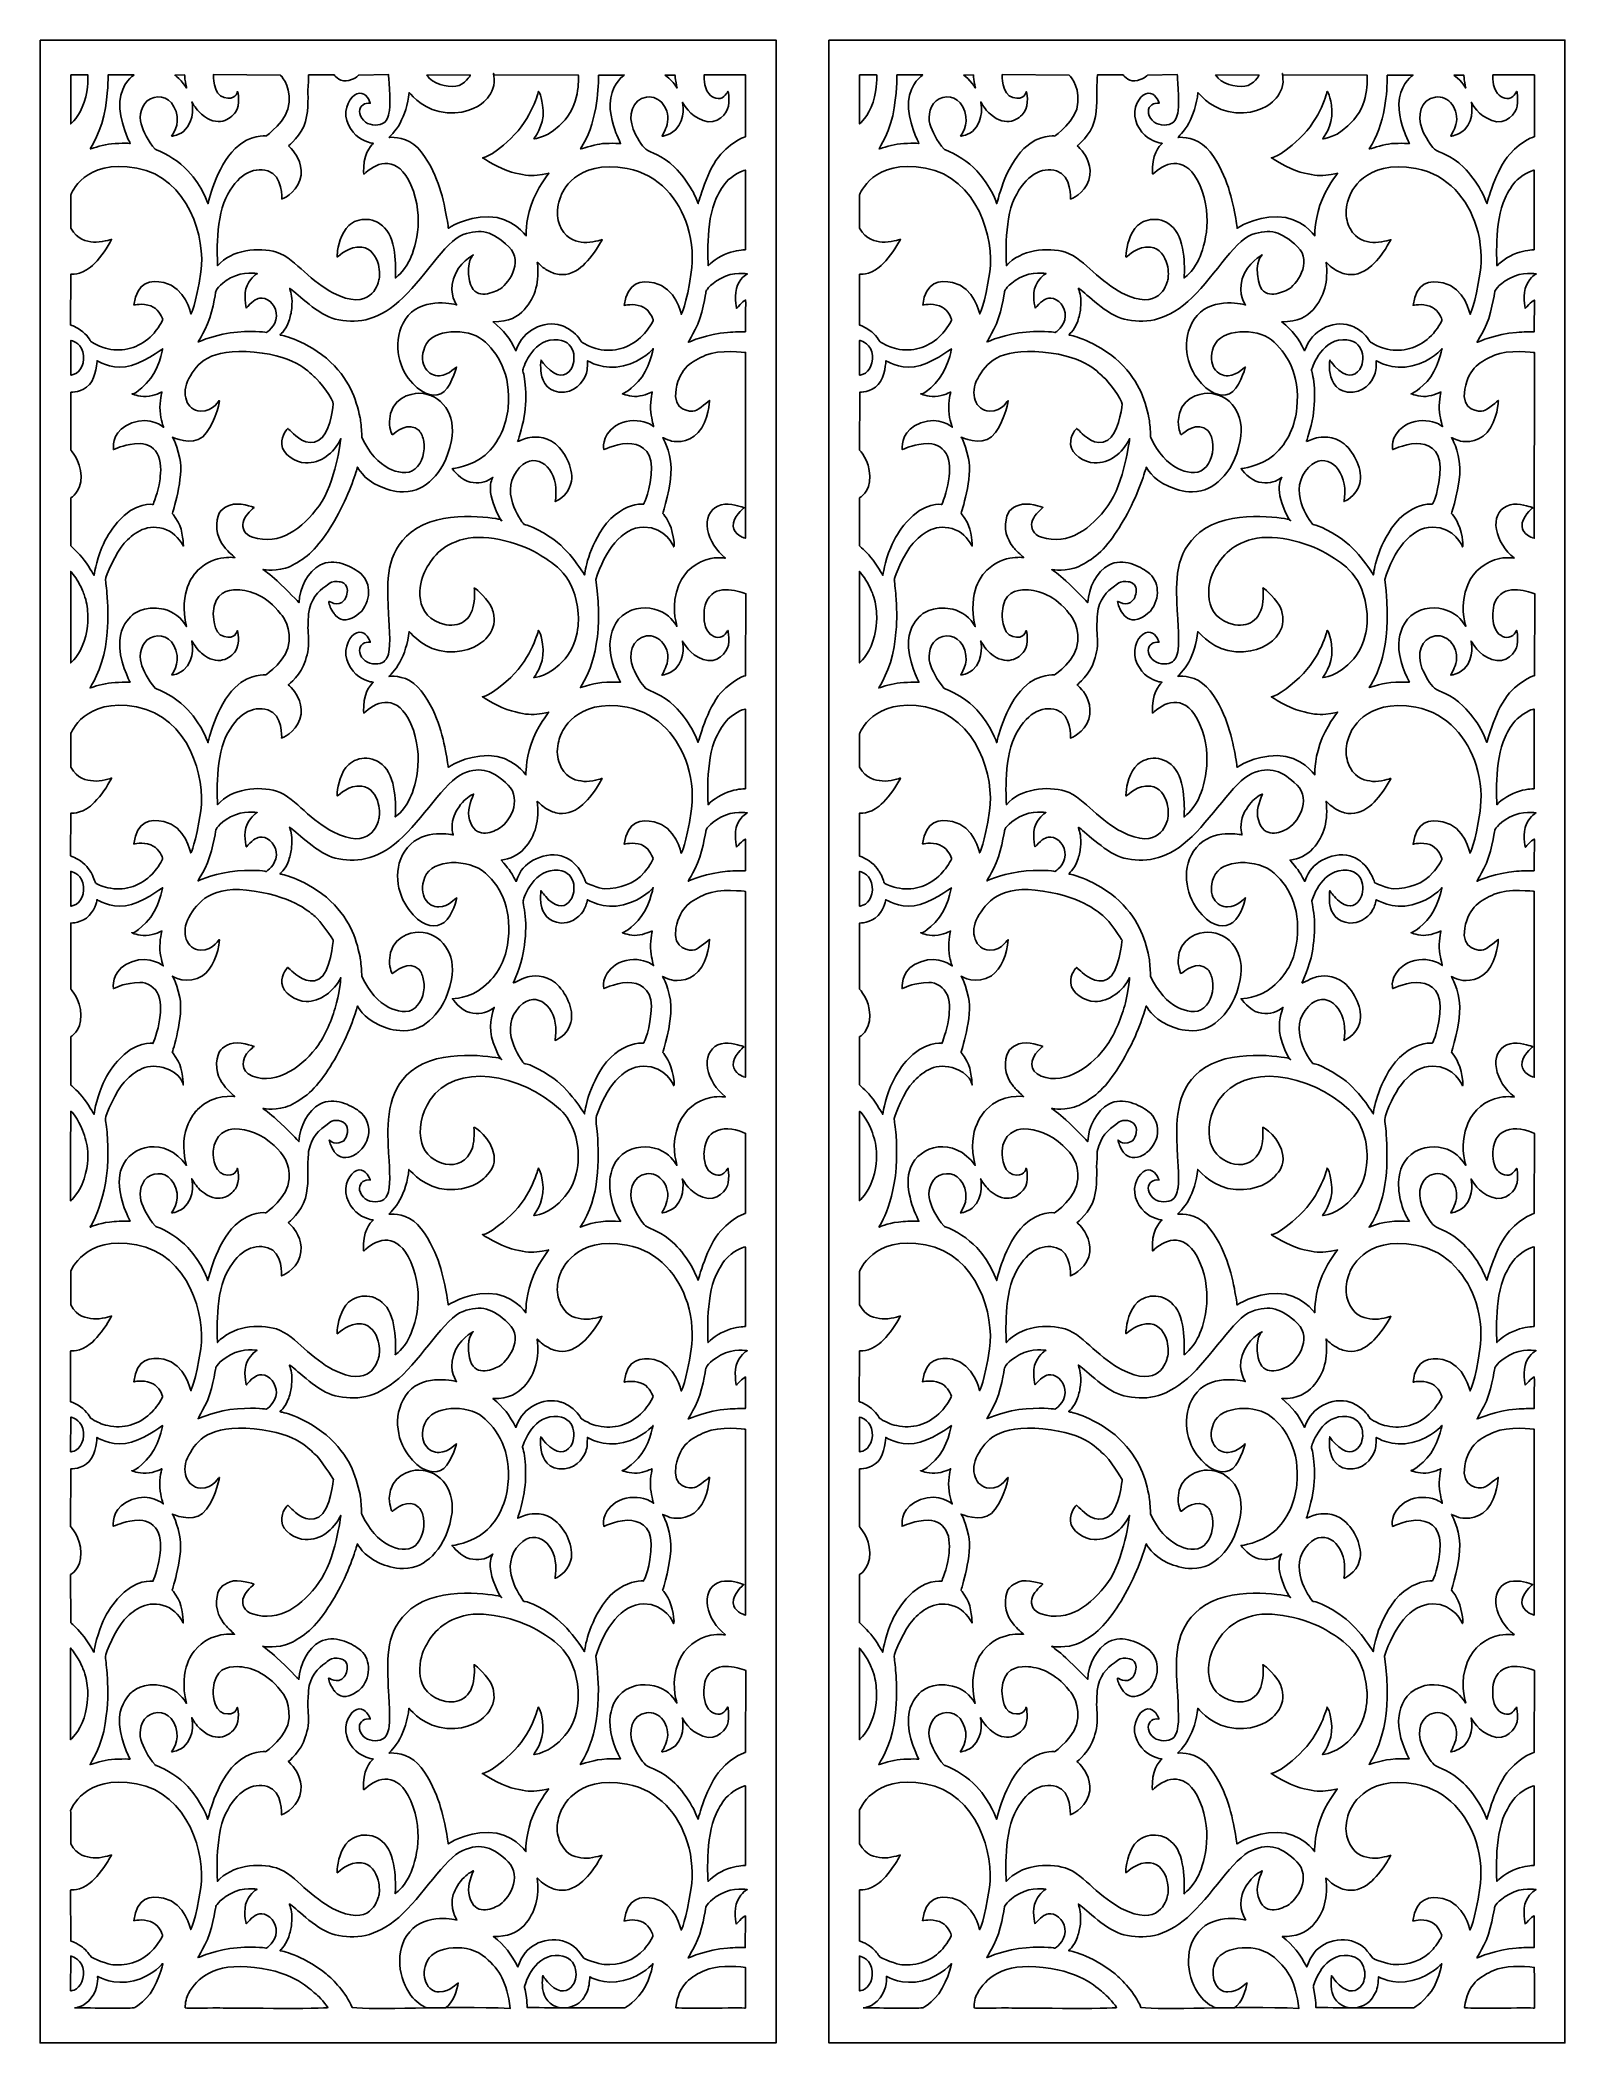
# Model space of a CAD drawing. Header units: centimetres. Extents: x 14.1 to 27.5, y -8.7 to 8.9.
import ezdxf

# ---------------------------------------------------------------- set-up
doc = ezdxf.new("R2010")
doc.units = ezdxf.units.CM
doc.header["$MEASUREMENT"] = 0
doc.layers.add('layer 1', color=7, linetype='Continuous')

msp = doc.modelspace()

# ---------------------------------------------------------------- linework, layer by layer
at = {"layer": 'layer 1', "color": 7}
for points, knots in [([(14.09742, 8.91237), (14.09742, 8.91237), (20.56713, 8.91237), (20.56713, 8.91237), (20.56713, 8.91237), (20.56713, 8.91237), (20.56713, -8.68726), (20.56713, -8.68726), (20.56713, -8.68726), (20.56713, -8.68726), (14.09742, -8.68726), (14.09742, -8.68726), (14.09742, -8.68726), (14.09742, -8.68726), (14.09742, 8.91237), (14.09742, 8.91237)], [0, 0, 0, 0, 0.2, 0.2, 0.2, 0.2, 0.4, 0.4, 0.4, 0.4, 0.6, 0.6, 0.6, 0.6, 1, 1, 1, 1]), ([(17.16492, 8.05667), (17.1606, 8.05486), (17.22413, 8.1124), (17.26152, 8.18283), (17.26152, 8.18283), (17.29891, 8.25327), (17.33073, 8.34508), (17.34091, 8.45079), (17.34091, 8.45079), (17.36948, 8.42209), (17.48185, 8.28667), (17.67475, 8.27344), (17.67475, 8.27344), (17.86766, 8.26021), (17.97806, 8.34663), (18.0147, 8.38613), (18.0147, 8.38613), (18.05134, 8.42562), (18.09592, 8.4892), (18.08865, 8.57133), (18.08865, 8.57133), (18.08138, 8.65347), (18.08356, 8.60535), (18.08356, 8.60535), (18.08356, 8.60535), (18.08356, 8.60535), (18.82829, 8.60498), (18.82829, 8.60498), (18.82829, 8.60498), (18.82829, 8.60498), (18.85185, 8.37542), (18.71216, 8.21142), (18.71216, 8.21142), (18.57246, 8.04741), (18.43755, 8.04547), (18.43755, 8.04547), (18.43755, 8.04547), (18.43755, 8.04547), (18.52809, 8.15673), (18.51901, 8.29261), (18.51901, 8.29261), (18.50992, 8.42849), (18.47811, 8.46169), (18.47811, 8.46169), (18.47811, 8.46169), (18.47811, 8.46169), (18.42254, 8.22354), (18.23501, 8.04777), (18.23501, 8.04777), (18.04748, 7.872), (17.9862, 7.87766), (17.9862, 7.87766), (17.9862, 7.87766), (17.9862, 7.87766), (18.13805, 7.77862), (18.24068, 7.75291), (18.24068, 7.75291), (18.3433, 7.7272), (18.39487, 7.71644), (18.46536, 7.72449), (18.46536, 7.72449), (18.53586, 7.73253), (18.56959, 7.7423), (18.56959, 7.7423), (18.56959, 7.7423), (18.56959, 7.7423), (18.46477, 7.61401), (18.41385, 7.46092), (18.41385, 7.46092), (18.36293, 7.30783), (18.36868, 7.19115), (18.36868, 7.19115), (18.36868, 7.19115), (18.36868, 7.19115), (18.24973, 7.36039), (18.03998, 7.36039), (18.03998, 7.36039), (17.83023, 7.36039), (17.68613, 7.25875), (17.68613, 7.25875), (17.68613, 7.25875), (17.68613, 7.25875), (17.65714, 7.50284), (17.58296, 7.68712), (17.58296, 7.68712), (17.54529, 7.7807), (17.47661, 7.92161), (17.38291, 7.99529), (17.38291, 7.99529), (17.28763, 8.07021), (17.16705, 8.05756), (17.16492, 8.05667)], [0, 0, 0, 0, 0.04166667, 0.04166667, 0.04166667, 0.04166667, 0.08333333, 0.08333333, 0.08333333, 0.08333333, 0.125, 0.125, 0.125, 0.125, 0.16666667, 0.16666667, 0.16666667, 0.16666667, 0.20833333, 0.20833333, 0.20833333, 0.20833333, 0.25, 0.25, 0.25, 0.25, 0.29166667, 0.29166667, 0.29166667, 0.29166667, 0.33333333, 0.33333333, 0.33333333, 0.33333333, 0.375, 0.375, 0.375, 0.375, 0.41666667, 0.41666667, 0.41666667, 0.41666667, 0.45833333, 0.45833333, 0.45833333, 0.45833333, 0.5, 0.5, 0.5, 0.5, 0.54166667, 0.54166667, 0.54166667, 0.54166667, 0.58333333, 0.58333333, 0.58333333, 0.58333333, 0.625, 0.625, 0.625, 0.625, 0.66666667, 0.66666667, 0.66666667, 0.66666667, 0.70833333, 0.70833333, 0.70833333, 0.70833333, 0.75, 0.75, 0.75, 0.75, 0.79166667, 0.79166667, 0.79166667, 0.79166667, 0.83333333, 0.83333333, 0.83333333, 0.83333333, 0.875, 0.875, 0.875, 0.875, 0.91666667, 0.91666667, 0.91666667, 0.91666667, 1, 1, 1, 1]), ([(14.36736, 8.60574), (14.36736, 8.60574), (14.51764, 8.60639), (14.51764, 8.60639), (14.51764, 8.60639), (14.51764, 8.60639), (14.52727, 8.49446), (14.48563, 8.36641), (14.48563, 8.36641), (14.44399, 8.23836), (14.36809, 8.17542), (14.36745, 8.17494), (14.36745, 8.17494), (14.36745, 8.17494), (14.36736, 8.60574), (14.36736, 8.60574)], [0, 0, 0, 0, 0.2, 0.2, 0.2, 0.2, 0.4, 0.4, 0.4, 0.4, 0.6, 0.6, 0.6, 0.6, 1, 1, 1, 1]), ([(14.53725, 7.95541), (14.53658, 7.95655), (14.64475, 8.12178), (14.67246, 8.31711), (14.67246, 8.31711), (14.70018, 8.51244), (14.69505, 8.60533), (14.69505, 8.60533), (14.69505, 8.60533), (14.69505, 8.60533), (14.92308, 8.60568), (14.92308, 8.60568), (14.92308, 8.60568), (14.92308, 8.60568), (14.81251, 8.53521), (14.79809, 8.37161), (14.79809, 8.37161), (14.78367, 8.208), (14.8897, 8.00471), (14.8897, 8.00471), (14.8897, 8.00471), (14.8897, 8.00471), (14.7655, 8.00801), (14.69898, 7.99641), (14.69898, 7.99641), (14.62949, 7.98876), (14.53791, 7.95426), (14.53725, 7.95541)], [0, 0, 0, 0, 0.125, 0.125, 0.125, 0.125, 0.25, 0.25, 0.25, 0.25, 0.375, 0.375, 0.375, 0.375, 0.5, 0.5, 0.5, 0.5, 0.625, 0.625, 0.625, 0.625, 0.75, 0.75, 0.75, 0.75, 1, 1, 1, 1]), ([(15.25381, 8.06905), (15.25381, 8.06905), (15.33328, 8.16413), (15.29259, 8.2856), (15.29259, 8.2856), (15.25189, 8.40707), (15.1519, 8.43514), (15.06845, 8.39611), (15.06845, 8.39611), (14.98499, 8.35708), (14.96631, 8.24179), (14.98554, 8.17605), (14.98554, 8.17605), (15.00477, 8.11032), (15.04639, 8.02669), (15.10952, 7.95357), (15.10952, 7.95357), (15.11278, 7.9498), (15.11715, 7.94839), (15.12155, 7.94681), (15.12155, 7.94681), (15.21036, 7.91475), (15.3239, 7.84257), (15.39775, 7.76269), (15.39775, 7.76269), (15.52752, 7.62232), (15.57368, 7.47374), (15.57368, 7.47374), (15.57368, 7.47374), (15.57368, 7.47374), (15.64459, 7.79942), (15.81252, 7.95995), (15.81252, 7.95995), (15.94737, 8.08885), (16.08236, 8.06907), (16.08236, 8.06907), (16.08236, 8.06907), (16.08236, 8.06907), (16.27842, 8.20113), (16.28715, 8.36608), (16.28715, 8.36608), (16.29587, 8.53102), (16.20841, 8.60484), (16.20841, 8.60484), (16.20841, 8.60484), (16.20841, 8.60484), (15.62077, 8.60963), (15.62077, 8.60963), (15.62077, 8.60963), (15.62077, 8.60963), (15.61441, 8.43242), (15.71495, 8.40628), (15.71495, 8.40628), (15.81549, 8.38013), (15.82845, 8.45118), (15.83252, 8.4597), (15.83252, 8.4597), (15.83659, 8.46822), (15.85994, 8.34031), (15.81515, 8.27815), (15.81515, 8.27815), (15.77035, 8.21599), (15.65906, 8.13997), (15.51683, 8.26023), (15.51683, 8.26023), (15.48176, 8.28988), (15.45561, 8.3278), (15.43187, 8.36878), (15.43187, 8.36878), (15.43187, 8.36878), (15.47175, 8.2108), (15.35938, 8.11018), (15.35938, 8.11018), (15.29472, 8.06522), (15.25381, 8.06905), (15.25381, 8.06905)], [0, 0, 0, 0, 0.05, 0.05, 0.05, 0.05, 0.1, 0.1, 0.1, 0.1, 0.15, 0.15, 0.15, 0.15, 0.2, 0.2, 0.2, 0.2, 0.25, 0.25, 0.25, 0.25, 0.3, 0.3, 0.3, 0.3, 0.35, 0.35, 0.35, 0.35, 0.4, 0.4, 0.4, 0.4, 0.45, 0.45, 0.45, 0.45, 0.5, 0.5, 0.5, 0.5, 0.55, 0.55, 0.55, 0.55, 0.6, 0.6, 0.6, 0.6, 0.65, 0.65, 0.65, 0.65, 0.7, 0.7, 0.7, 0.7, 0.75, 0.75, 0.75, 0.75, 0.8, 0.8, 0.8, 0.8, 0.85, 0.85, 0.85, 0.85, 0.9, 0.9, 0.9, 0.9, 1, 1, 1, 1]), ([(15.28155, 8.60394), (15.28155, 8.60394), (15.31294, 8.58262), (15.33782, 8.5538), (15.33782, 8.5538), (15.36269, 8.52498), (15.38518, 8.49103), (15.38518, 8.49103), (15.38518, 8.49103), (15.38518, 8.49103), (15.37401, 8.5409), (15.37105, 8.5694), (15.37105, 8.5694), (15.36809, 8.59789), (15.36842, 8.60577), (15.36842, 8.60577), (15.36842, 8.60577), (15.36842, 8.60577), (15.28155, 8.60394), (15.28155, 8.60394)], [0, 0, 0, 0, 0.16666667, 0.16666667, 0.16666667, 0.16666667, 0.33333333, 0.33333333, 0.33333333, 0.33333333, 0.5, 0.5, 0.5, 0.5, 0.66666667, 0.66666667, 0.66666667, 0.66666667, 1, 1, 1, 1]), ([(16.27991, 7.98203), (16.27991, 7.98203), (16.39803, 8.07617), (16.43027, 8.19626), (16.43027, 8.19626), (16.46252, 8.31636), (16.44926, 8.43097), (16.45308, 8.50505), (16.45308, 8.50505), (16.4569, 8.57913), (16.45817, 8.60673), (16.45817, 8.60673), (16.45817, 8.60673), (16.45817, 8.60673), (16.68216, 8.60818), (16.68216, 8.60818), (16.68216, 8.60818), (16.68216, 8.60818), (16.71937, 8.54876), (16.78723, 8.55418), (16.78723, 8.55418), (16.85508, 8.55961), (16.89937, 8.60465), (16.89937, 8.60465), (16.89937, 8.60465), (16.89937, 8.60465), (17.16026, 8.60852), (17.16026, 8.60852), (17.16026, 8.60852), (17.16026, 8.60852), (17.17977, 8.37614), (17.16776, 8.29228), (17.16776, 8.29228), (17.1594, 8.23398), (17.14163, 8.19525), (17.10653, 8.17834), (17.10653, 8.17834), (17.05828, 8.15511), (16.98076, 8.16248), (16.93999, 8.20699), (16.93999, 8.20699), (16.89196, 8.25945), (16.89757, 8.31711), (16.93591, 8.34361), (16.93591, 8.34361), (16.95272, 8.35522), (16.97513, 8.35882), (17.0005, 8.35645), (17.0005, 8.35645), (17.0005, 8.35645), (16.97862, 8.42898), (16.92492, 8.44351), (16.92492, 8.44351), (16.87123, 8.45803), (16.797, 8.39185), (16.78621, 8.28351), (16.78621, 8.28351), (16.77541, 8.17517), (16.85986, 8.07366), (16.92361, 8.04052), (16.92361, 8.04052), (16.98736, 8.00739), (17.02709, 8.00471), (17.02709, 8.00471), (17.02709, 8.00471), (17.02709, 8.00471), (16.94581, 7.94058), (16.94277, 7.79503), (16.94277, 7.79503), (16.94125, 7.72207), (16.93724, 7.72626), (16.9615, 7.74839), (16.9615, 7.74839), (17.0655, 7.84327), (17.24287, 7.90112), (17.35713, 7.63892), (17.35713, 7.63892), (17.48729, 7.34026), (17.3879, 7.05973), (17.33992, 6.96625), (17.33992, 6.96625), (17.29195, 6.87278), (17.22034, 6.82142), (17.22034, 6.82142), (17.22034, 6.82142), (17.22034, 6.82142), (17.24272, 7.10827), (17.14513, 7.23879), (17.14513, 7.23879), (17.04754, 7.36931), (16.88968, 7.35513), (16.8108, 7.28252), (16.8108, 7.28252), (16.74091, 7.21818), (16.71482, 7.09578), (16.71039, 7.03693), (16.71039, 7.03693), (16.71006, 7.03264), (16.70691, 7.0038), (16.71076, 7.00592), (16.71076, 7.00592), (16.73121, 7.01723), (16.80854, 7.10466), (16.92514, 7.09239), (16.92514, 7.09239), (17.00474, 7.08402), (17.05178, 7.01165), (17.07097, 6.93979), (17.07097, 6.93979), (17.08638, 6.88209), (17.08195, 6.82412), (17.07628, 6.80429), (17.07628, 6.80429), (17.06356, 6.75976), (17.00413, 6.51942), (16.66943, 6.69227), (16.66943, 6.69227), (16.59011, 6.73324), (16.50158, 6.80398), (16.4186, 6.87727), (16.4186, 6.87727), (16.34737, 6.94018), (16.26682, 7.02029), (16.17648, 7.04781), (16.17648, 7.04781), (16.02083, 7.0952), (15.78116, 7.07281), (15.65844, 6.92881), (15.65844, 6.92881), (15.65844, 6.92881), (15.63093, 7.31686), (15.72937, 7.52218), (15.72937, 7.52218), (15.8278, 7.7275), (15.96526, 7.80111), (16.09934, 7.76237), (16.09934, 7.76237), (16.23341, 7.72363), (16.22153, 7.51443), (16.22153, 7.51443), (16.22153, 7.51443), (16.22153, 7.51443), (16.34393, 7.56104), (16.38214, 7.68059), (16.38214, 7.68059), (16.42035, 7.80015), (16.35143, 7.90413), (16.32274, 7.93864), (16.32274, 7.93864), (16.29404, 7.97315), (16.27991, 7.98203), (16.27991, 7.98203)], [0, 0, 0, 0, 0.02564103, 0.02564103, 0.02564103, 0.02564103, 0.05128205, 0.05128205, 0.05128205, 0.05128205, 0.07692308, 0.07692308, 0.07692308, 0.07692308, 0.1025641, 0.1025641, 0.1025641, 0.1025641, 0.12820513, 0.12820513, 0.12820513, 0.12820513, 0.15384615, 0.15384615, 0.15384615, 0.15384615, 0.17948718, 0.17948718, 0.17948718, 0.17948718, 0.20512821, 0.20512821, 0.20512821, 0.20512821, 0.23076923, 0.23076923, 0.23076923, 0.23076923, 0.25641026, 0.25641026, 0.25641026, 0.25641026, 0.28205128, 0.28205128, 0.28205128, 0.28205128, 0.30769231, 0.30769231, 0.30769231, 0.30769231, 0.33333333, 0.33333333, 0.33333333, 0.33333333, 0.35897436, 0.35897436, 0.35897436, 0.35897436, 0.38461538, 0.38461538, 0.38461538, 0.38461538, 0.41025641, 0.41025641, 0.41025641, 0.41025641, 0.43589744, 0.43589744, 0.43589744, 0.43589744, 0.46153846, 0.46153846, 0.46153846, 0.46153846, 0.48717949, 0.48717949, 0.48717949, 0.48717949, 0.51282051, 0.51282051, 0.51282051, 0.51282051, 0.53846154, 0.53846154, 0.53846154, 0.53846154, 0.56410256, 0.56410256, 0.56410256, 0.56410256, 0.58974359, 0.58974359, 0.58974359, 0.58974359, 0.61538462, 0.61538462, 0.61538462, 0.61538462, 0.64102564, 0.64102564, 0.64102564, 0.64102564, 0.66666667, 0.66666667, 0.66666667, 0.66666667, 0.69230769, 0.69230769, 0.69230769, 0.69230769, 0.71794872, 0.71794872, 0.71794872, 0.71794872, 0.74358974, 0.74358974, 0.74358974, 0.74358974, 0.76923077, 0.76923077, 0.76923077, 0.76923077, 0.79487179, 0.79487179, 0.79487179, 0.79487179, 0.82051282, 0.82051282, 0.82051282, 0.82051282, 0.84615385, 0.84615385, 0.84615385, 0.84615385, 0.87179487, 0.87179487, 0.87179487, 0.87179487, 0.8974359, 0.8974359, 0.8974359, 0.8974359, 0.92307692, 0.92307692, 0.92307692, 0.92307692, 0.94871795, 0.94871795, 0.94871795, 0.94871795, 1, 1, 1, 1]), ([(17.4955, 8.60535), (17.4955, 8.60535), (17.87858, 8.60452), (17.87858, 8.60452), (17.87858, 8.60452), (17.87858, 8.60452), (17.83569, 8.51658), (17.75282, 8.50745), (17.75282, 8.50745), (17.67066, 8.4984), (17.54917, 8.52368), (17.4955, 8.60535)], [0, 0, 0, 0, 0.25, 0.25, 0.25, 0.25, 0.5, 0.5, 0.5, 0.5, 1, 1, 1, 1]), ([(19.00493, 8.60406), (19.00493, 8.60406), (19.23185, 8.60476), (19.23185, 8.60476), (19.23185, 8.60476), (19.23185, 8.60476), (19.13542, 8.53823), (19.11306, 8.40356), (19.11306, 8.40356), (19.09071, 8.2689), (19.15031, 8.11538), (19.16629, 8.07958), (19.16629, 8.07958), (19.18227, 8.04378), (19.20007, 8.00286), (19.20007, 8.00286), (19.20007, 8.00286), (19.20007, 8.00286), (19.07547, 8.00962), (19.01728, 7.99876), (19.01728, 7.99876), (18.95908, 7.9879), (18.84764, 7.95516), (18.84764, 7.95516), (18.84764, 7.95516), (18.91543, 8.06495), (18.95845, 8.18417), (18.9809, 8.31578), (18.9809, 8.31578), (19.00089, 8.43303), (19.00567, 8.51585), (19.00493, 8.60406)], [0, 0, 0, 0, 0.11111111, 0.11111111, 0.11111111, 0.11111111, 0.22222222, 0.22222222, 0.22222222, 0.22222222, 0.33333333, 0.33333333, 0.33333333, 0.33333333, 0.44444444, 0.44444444, 0.44444444, 0.44444444, 0.55555556, 0.55555556, 0.55555556, 0.55555556, 0.66666667, 0.66666667, 0.66666667, 0.66666667, 0.77777778, 0.77777778, 0.77777778, 0.77777778, 1, 1, 1, 1]), ([(19.5631, 8.06786), (19.5631, 8.06786), (19.59344, 8.11574), (19.60844, 8.17041), (19.60844, 8.17041), (19.64377, 8.29917), (19.54387, 8.42977), (19.42829, 8.41165), (19.42829, 8.41165), (19.29853, 8.39131), (19.26406, 8.2467), (19.31114, 8.13), (19.31114, 8.13), (19.33854, 8.0621), (19.38699, 7.9821), (19.42054, 7.95433), (19.42054, 7.95433), (19.46482, 7.9177), (19.55702, 7.9118), (19.6772, 7.79238), (19.6772, 7.79238), (19.73269, 7.73725), (19.78664, 7.66714), (19.82895, 7.59164), (19.82895, 7.59164), (19.85001, 7.55407), (19.86602, 7.51367), (19.88221, 7.47609), (19.88221, 7.47609), (19.88221, 7.47609), (19.96184, 7.78123), (20.08128, 7.91085), (20.08128, 7.91085), (20.20072, 8.04047), (20.29863, 8.06282), (20.29863, 8.06282), (20.29863, 8.06282), (20.29863, 8.06282), (20.29863, 8.6059), (20.29863, 8.6059), (20.29863, 8.6059), (20.29863, 8.6059), (19.93442, 8.6059), (19.93442, 8.6059), (19.93442, 8.6059), (19.93442, 8.6059), (19.92587, 8.49878), (19.9748, 8.44183), (19.9748, 8.44183), (20.00614, 8.40537), (20.06692, 8.38036), (20.10839, 8.4165), (20.10839, 8.4165), (20.14469, 8.44814), (20.1423, 8.47879), (20.1473, 8.44638), (20.1473, 8.44638), (20.15099, 8.42244), (20.154, 8.37462), (20.14759, 8.33203), (20.14759, 8.33203), (20.13858, 8.27211), (20.04945, 8.15858), (19.92494, 8.20548), (19.92494, 8.20548), (19.80042, 8.25237), (19.76054, 8.34443), (19.74317, 8.36624), (19.74317, 8.36624), (19.74317, 8.36624), (19.77939, 8.22142), (19.68293, 8.12213), (19.68293, 8.12213), (19.61901, 8.06945), (19.5631, 8.06786), (19.5631, 8.06786)], [0, 0, 0, 0, 0.05, 0.05, 0.05, 0.05, 0.1, 0.1, 0.1, 0.1, 0.15, 0.15, 0.15, 0.15, 0.2, 0.2, 0.2, 0.2, 0.25, 0.25, 0.25, 0.25, 0.3, 0.3, 0.3, 0.3, 0.35, 0.35, 0.35, 0.35, 0.4, 0.4, 0.4, 0.4, 0.45, 0.45, 0.45, 0.45, 0.5, 0.5, 0.5, 0.5, 0.55, 0.55, 0.55, 0.55, 0.6, 0.6, 0.6, 0.6, 0.65, 0.65, 0.65, 0.65, 0.7, 0.7, 0.7, 0.7, 0.75, 0.75, 0.75, 0.75, 0.8, 0.8, 0.8, 0.8, 0.85, 0.85, 0.85, 0.85, 0.9, 0.9, 0.9, 0.9, 1, 1, 1, 1]), ([(19.58918, 8.60494), (19.58918, 8.60494), (19.67795, 8.60506), (19.67795, 8.60506), (19.67795, 8.60506), (19.67795, 8.60506), (19.68219, 8.56287), (19.68433, 8.55064), (19.68433, 8.55064), (19.68647, 8.53841), (19.69585, 8.49316), (19.69585, 8.49072), (19.69585, 8.49072), (19.69585, 8.48827), (19.66713, 8.53689), (19.64248, 8.56073), (19.64248, 8.56073), (19.61784, 8.58458), (19.58918, 8.60494), (19.58918, 8.60494)], [0, 0, 0, 0, 0.16666667, 0.16666667, 0.16666667, 0.16666667, 0.33333333, 0.33333333, 0.33333333, 0.33333333, 0.5, 0.5, 0.5, 0.5, 0.66666667, 0.66666667, 0.66666667, 0.66666667, 1, 1, 1, 1]), ([(15.17545, 6.45905), (15.18057, 6.44367), (15.1228, 6.36497), (15.09993, 6.33818), (15.09993, 6.33818), (15.01017, 6.23307), (14.87666, 6.17774), (14.74601, 6.19124), (14.74601, 6.19124), (14.67067, 6.19902), (14.6248, 6.21876), (14.5955, 6.23372), (14.5955, 6.23372), (14.56383, 6.2499), (14.54478, 6.26247), (14.54478, 6.26247), (14.54478, 6.26247), (14.54478, 6.26247), (14.51197, 6.32575), (14.45314, 6.36449), (14.45314, 6.36449), (14.3943, 6.40323), (14.36602, 6.40839), (14.36602, 6.40839), (14.36602, 6.40839), (14.36602, 6.40839), (14.36736, 6.85391), (14.36736, 6.85391), (14.36736, 6.85391), (14.36737, 6.85803), (14.44832, 6.84244), (14.54008, 6.91642), (14.54008, 6.91642), (14.5864, 6.95377), (14.65338, 7.03373), (14.69513, 7.10584), (14.69513, 7.10584), (14.70682, 7.12603), (14.71969, 7.1449), (14.72685, 7.16248), (14.72685, 7.16248), (14.72685, 7.16248), (14.62907, 7.12961), (14.56684, 7.13736), (14.56684, 7.13736), (14.50462, 7.14511), (14.4262, 7.1532), (14.36827, 7.25954), (14.36827, 7.25954), (14.36811, 7.28242), (14.3683, 7.51793), (14.36813, 7.55418), (14.36813, 7.55418), (14.36813, 7.55418), (14.4865, 7.87405), (14.94672, 7.78806), (14.94672, 7.78806), (15.40694, 7.70206), (15.554, 7.16383), (15.511, 6.87457), (15.511, 6.87457), (15.46801, 6.58531), (15.42323, 6.50507), (15.42323, 6.50507), (15.42323, 6.50507), (15.42323, 6.50507), (15.3764, 6.74214), (15.18498, 6.78165), (15.18498, 6.78165), (15.07002, 6.80538), (14.94898, 6.79024), (14.92228, 6.58409), (14.92228, 6.58409), (14.92228, 6.58409), (14.99824, 6.6027), (15.07054, 6.57617), (15.07054, 6.57617), (15.13262, 6.55338), (15.1642, 6.49291), (15.17545, 6.45905)], [0, 0, 0, 0, 0.04761905, 0.04761905, 0.04761905, 0.04761905, 0.0952381, 0.0952381, 0.0952381, 0.0952381, 0.14285714, 0.14285714, 0.14285714, 0.14285714, 0.19047619, 0.19047619, 0.19047619, 0.19047619, 0.23809524, 0.23809524, 0.23809524, 0.23809524, 0.28571429, 0.28571429, 0.28571429, 0.28571429, 0.33333333, 0.33333333, 0.33333333, 0.33333333, 0.38095238, 0.38095238, 0.38095238, 0.38095238, 0.42857143, 0.42857143, 0.42857143, 0.42857143, 0.47619048, 0.47619048, 0.47619048, 0.47619048, 0.52380952, 0.52380952, 0.52380952, 0.52380952, 0.57142857, 0.57142857, 0.57142857, 0.57142857, 0.61904762, 0.61904762, 0.61904762, 0.61904762, 0.66666667, 0.66666667, 0.66666667, 0.66666667, 0.71428571, 0.71428571, 0.71428571, 0.71428571, 0.76190476, 0.76190476, 0.76190476, 0.76190476, 0.80952381, 0.80952381, 0.80952381, 0.80952381, 0.85714286, 0.85714286, 0.85714286, 0.85714286, 0.9047619, 0.9047619, 0.9047619, 0.9047619, 1, 1, 1, 1]), ([(19.48588, 6.45602), (19.49099, 6.44063), (19.43323, 6.36193), (19.41035, 6.33514), (19.41035, 6.33514), (19.3206, 6.23003), (19.18708, 6.1747), (19.05644, 6.1882), (19.05644, 6.1882), (18.9811, 6.19598), (18.93522, 6.21572), (18.90593, 6.23069), (18.90593, 6.23069), (18.87425, 6.24687), (18.85521, 6.25944), (18.85521, 6.25944), (18.85521, 6.25944), (18.85521, 6.25944), (18.8224, 6.32271), (18.76356, 6.36145), (18.76356, 6.36145), (18.70473, 6.40019), (18.67644, 6.40536), (18.67644, 6.40536), (18.67644, 6.40536), (18.60933, 6.43155), (18.50614, 6.41404), (18.44335, 6.37882), (18.44335, 6.37882), (18.37368, 6.33974), (18.31718, 6.28772), (18.27909, 6.18248), (18.27909, 6.18248), (18.22242, 6.29854), (18.1765, 6.35406), (18.07855, 6.43626), (18.07855, 6.43626), (18.22415, 6.43605), (18.29776, 6.48284), (18.35271, 6.54301), (18.35271, 6.54301), (18.45499, 6.65501), (18.4878, 6.79646), (18.46806, 6.95758), (18.46806, 6.95758), (18.46686, 6.96739), (18.48898, 6.93247), (18.53297, 6.90393), (18.53297, 6.90393), (18.56146, 6.88545), (18.59157, 6.86796), (18.63147, 6.85804), (18.63147, 6.85804), (18.71046, 6.8384), (18.78456, 6.86208), (18.85177, 6.91627), (18.85177, 6.91627), (18.89808, 6.95361), (18.9638, 7.03069), (19.00556, 7.1028), (19.00556, 7.1028), (19.01725, 7.12299), (19.03012, 7.14187), (19.03727, 7.15945), (19.03727, 7.15945), (19.03727, 7.15945), (18.9395, 7.12658), (18.87727, 7.13432), (18.87727, 7.13432), (18.81504, 7.14207), (18.73663, 7.15017), (18.67869, 7.2565), (18.67869, 7.2565), (18.66786, 7.27836), (18.64404, 7.33016), (18.64405, 7.39365), (18.64405, 7.39365), (18.64406, 7.46228), (18.6652, 7.52084), (18.67856, 7.55114), (18.67856, 7.55114), (18.67856, 7.55114), (18.79692, 7.87102), (19.25715, 7.78502), (19.25715, 7.78502), (19.54119, 7.73194), (19.71352, 7.50908), (19.78793, 7.27632), (19.78793, 7.27632), (19.83408, 7.13196), (19.83789, 6.98227), (19.82143, 6.87153), (19.82143, 6.87153), (19.77844, 6.58227), (19.73366, 6.50203), (19.73366, 6.50203), (19.73366, 6.50203), (19.73366, 6.50203), (19.68682, 6.73911), (19.4954, 6.77862), (19.4954, 6.77862), (19.38044, 6.80235), (19.2594, 6.78721), (19.23271, 6.58106), (19.23271, 6.58106), (19.23271, 6.58106), (19.30867, 6.59967), (19.38096, 6.57313), (19.38096, 6.57313), (19.44304, 6.55034), (19.47462, 6.48988), (19.48588, 6.45602)], [0, 0, 0, 0, 0.03448276, 0.03448276, 0.03448276, 0.03448276, 0.06896552, 0.06896552, 0.06896552, 0.06896552, 0.10344828, 0.10344828, 0.10344828, 0.10344828, 0.13793103, 0.13793103, 0.13793103, 0.13793103, 0.17241379, 0.17241379, 0.17241379, 0.17241379, 0.20689655, 0.20689655, 0.20689655, 0.20689655, 0.24137931, 0.24137931, 0.24137931, 0.24137931, 0.27586207, 0.27586207, 0.27586207, 0.27586207, 0.31034483, 0.31034483, 0.31034483, 0.31034483, 0.34482759, 0.34482759, 0.34482759, 0.34482759, 0.37931034, 0.37931034, 0.37931034, 0.37931034, 0.4137931, 0.4137931, 0.4137931, 0.4137931, 0.44827586, 0.44827586, 0.44827586, 0.44827586, 0.48275862, 0.48275862, 0.48275862, 0.48275862, 0.51724138, 0.51724138, 0.51724138, 0.51724138, 0.55172414, 0.55172414, 0.55172414, 0.55172414, 0.5862069, 0.5862069, 0.5862069, 0.5862069, 0.62068966, 0.62068966, 0.62068966, 0.62068966, 0.65517241, 0.65517241, 0.65517241, 0.65517241, 0.68965517, 0.68965517, 0.68965517, 0.68965517, 0.72413793, 0.72413793, 0.72413793, 0.72413793, 0.75862069, 0.75862069, 0.75862069, 0.75862069, 0.79310345, 0.79310345, 0.79310345, 0.79310345, 0.82758621, 0.82758621, 0.82758621, 0.82758621, 0.86206897, 0.86206897, 0.86206897, 0.86206897, 0.89655172, 0.89655172, 0.89655172, 0.89655172, 0.93103448, 0.93103448, 0.93103448, 0.93103448, 1, 1, 1, 1]), ([(20.298, 7.06968), (20.298, 7.06808), (20.238, 7.0699), (20.16966, 7.04852), (20.16966, 7.04852), (20.09552, 7.02532), (20.01109, 6.97711), (19.97008, 6.92899), (19.97008, 6.92899), (19.97008, 6.92899), (19.94257, 7.31704), (20.041, 7.52236), (20.041, 7.52236), (20.06809, 7.57885), (20.1026, 7.64207), (20.1466, 7.68269), (20.1466, 7.68269), (20.21755, 7.74817), (20.29799, 7.77473), (20.29799, 7.76815), (20.29799, 7.76815), (20.29799, 7.76815), (20.298, 7.06968), (20.298, 7.06968)], [0, 0, 0, 0, 0.14285714, 0.14285714, 0.14285714, 0.14285714, 0.28571429, 0.28571429, 0.28571429, 0.28571429, 0.42857143, 0.42857143, 0.42857143, 0.42857143, 0.57142857, 0.57142857, 0.57142857, 0.57142857, 0.71428571, 0.71428571, 0.71428571, 0.71428571, 1, 1, 1, 1]), ([(16.92458, 3.89512), (16.92458, 3.89512), (16.85448, 3.82387), (16.78663, 3.81845), (16.78663, 3.81845), (16.71878, 3.81303), (16.68156, 3.87245), (16.68156, 3.87245), (16.68156, 3.87245), (16.6512, 3.91497), (16.63914, 3.94707), (16.63457, 3.97845), (16.63457, 3.97845), (16.63258, 3.99214), (16.71226, 3.91747), (16.77285, 3.99241), (16.77285, 3.99241), (16.7913, 4.01525), (16.80649, 4.06972), (16.7943, 4.10559), (16.7943, 4.10559), (16.78387, 4.13626), (16.74774, 4.15058), (16.73954, 4.15052), (16.73954, 4.15052), (16.72775, 4.15045), (16.69577, 4.1638), (16.65939, 4.14997), (16.65939, 4.14997), (16.64214, 4.14342), (16.62793, 4.12733), (16.60927, 4.1149), (16.60927, 4.1149), (16.54262, 4.07052), (16.47042, 3.99483), (16.45758, 3.87099), (16.45758, 3.87099), (16.45758, 3.87099), (16.4563, 3.8434), (16.45249, 3.76931), (16.45249, 3.76931), (16.44974, 3.71607), (16.46345, 3.64334), (16.45512, 3.56123), (16.45512, 3.56123), (16.45185, 3.5291), (16.43875, 3.4943), (16.42968, 3.46053), (16.42968, 3.46053), (16.39743, 3.34043), (16.27931, 3.24629), (16.27931, 3.24629), (16.27931, 3.24629), (16.27931, 3.24629), (16.29345, 3.23742), (16.32214, 3.2029), (16.32214, 3.2029), (16.35084, 3.16839), (16.41975, 3.06441), (16.38154, 2.94486), (16.38154, 2.94486), (16.34334, 2.8253), (16.22093, 2.7787), (16.22093, 2.7787), (16.22093, 2.7787), (16.22093, 2.7787), (16.23281, 2.98789), (16.09874, 3.02663), (16.09874, 3.02663), (15.96467, 3.06538), (15.8272, 2.99177), (15.72877, 2.78644), (15.72877, 2.78644), (15.63034, 2.58112), (15.65785, 2.19307), (15.65785, 2.19307), (15.65785, 2.19307), (15.78057, 2.33707), (16.02023, 2.35946), (16.17589, 2.31207), (16.17589, 2.31207), (16.26623, 2.28455), (16.34678, 2.20444), (16.418, 2.14153), (16.418, 2.14153), (16.50099, 2.06825), (16.58951, 1.9975), (16.66884, 1.95654), (16.66884, 1.95654), (17.00354, 1.78368), (17.06297, 2.02403), (17.07569, 2.06856), (17.07569, 2.06856), (17.08135, 2.08839), (17.08579, 2.14635), (17.07038, 2.20405), (17.07038, 2.20405), (17.05119, 2.27592), (17.00415, 2.34828), (16.92454, 2.35666), (16.92454, 2.35666), (16.80794, 2.36893), (16.73062, 2.2815), (16.71016, 2.27018), (16.71016, 2.27018), (16.70632, 2.26806), (16.70947, 2.29691), (16.70979, 2.3012), (16.70979, 2.3012), (16.71423, 2.36004), (16.74031, 2.48245), (16.81021, 2.54679), (16.81021, 2.54679), (16.88909, 2.61939), (17.04695, 2.63357), (17.14454, 2.50305), (17.14454, 2.50305), (17.24213, 2.37253), (17.21975, 2.08569), (17.21975, 2.08569), (17.21975, 2.08569), (17.21975, 2.08569), (17.29136, 2.13705), (17.33933, 2.23052), (17.33933, 2.23052), (17.3873, 2.32399), (17.4867, 2.60452), (17.35654, 2.90319), (17.35654, 2.90319), (17.24228, 3.16538), (17.06491, 3.10753), (16.9609, 3.01265), (16.9609, 3.01265), (16.93665, 2.99052), (16.94065, 2.98633), (16.94218, 3.0593), (16.94218, 3.0593), (16.94522, 3.20485), (17.02649, 3.26897), (17.02649, 3.26897), (17.02649, 3.26897), (17.02649, 3.26897), (16.98677, 3.27165), (16.92302, 3.30479), (16.92302, 3.30479), (16.85926, 3.33792), (16.77482, 3.43943), (16.78561, 3.54777), (16.78561, 3.54777), (16.79641, 3.65612), (16.87063, 3.72229), (16.92433, 3.70777), (16.92433, 3.70777), (16.97803, 3.69325), (16.99991, 3.62071), (16.99991, 3.62071), (16.99991, 3.62071), (16.97454, 3.62309), (16.95213, 3.61949), (16.93532, 3.60787), (16.93532, 3.60787), (16.89697, 3.58138), (16.89136, 3.52372), (16.9394, 3.47126), (16.9394, 3.47126), (16.98016, 3.42674), (17.05769, 3.41938), (17.10593, 3.44261), (17.10593, 3.44261), (17.14103, 3.45951), (17.15881, 3.49824), (17.16716, 3.55654), (17.16716, 3.55654), (17.17918, 3.6404), (17.15841, 3.91167), (17.15841, 3.91167), (17.15841, 3.91167), (17.1504, 4.15916), (17.12988, 4.39964), (17.35859, 4.58759), (17.35859, 4.58759), (17.61316, 4.79679), (18.0974, 4.70898), (18.137, 4.70123), (18.137, 4.70123), (18.1766, 4.69348), (18.15284, 4.63795), (18.08156, 4.83811), (18.08156, 4.83811), (18.01028, 5.03827), (18.11388, 5.09883), (18.06297, 5.05961), (18.06297, 5.05961), (18.01207, 5.02039), (17.94843, 5.01748), (17.87717, 5.02765), (17.87717, 5.02765), (17.8059, 5.03782), (17.72027, 5.14538), (17.72027, 5.14538), (17.72027, 5.14538), (17.72027, 5.14538), (17.88582, 5.16198), (18.00841, 5.26609), (18.00841, 5.26609), (18.13649, 5.37487), (18.19634, 5.53571), (18.21104, 5.67996), (18.21104, 5.67996), (18.24158, 5.97979), (18.11736, 6.17038), (17.98704, 6.27729), (17.98704, 6.27729), (17.85671, 6.38421), (17.54342, 6.37951), (17.47955, 6.21786), (17.47955, 6.21786), (17.41568, 6.05621), (17.51648, 5.95723), (17.60724, 5.96207), (17.60724, 5.96207), (17.69799, 5.96691), (17.7616, 6.05307), (17.75821, 6.03855), (17.75821, 6.03855), (17.75482, 6.02403), (17.69969, 5.83719), (17.61911, 5.80428), (17.61911, 5.80428), (17.53854, 5.77136), (17.43799, 5.8045), (17.33386, 5.94122), (17.33386, 5.94122), (17.22974, 6.07794), (17.19168, 6.32245), (17.33423, 6.49179), (17.33423, 6.49179), (17.47678, 6.66113), (17.76004, 6.58554), (17.76004, 6.58554), (17.76004, 6.58554), (17.76004, 6.58554), (17.68876, 6.67324), (17.73134, 6.81481), (17.73134, 6.81481), (17.77392, 6.95639), (17.9063, 7.02401), (17.9063, 7.02401), (17.9063, 7.02401), (17.9063, 7.02401), (17.83687, 6.97013), (17.87297, 6.7958), (17.87297, 6.7958), (17.90907, 6.62147), (18.06355, 6.68658), (18.13073, 6.7191), (18.13073, 6.7191), (18.1979, 6.75163), (18.35989, 6.9598), (18.2162, 7.09668), (18.2162, 7.09668), (18.07251, 7.23356), (17.97482, 7.25813), (17.81598, 7.20234), (17.81598, 7.20234), (17.65714, 7.14656), (17.45702, 6.79192), (17.25167, 6.61372), (17.25167, 6.61372), (17.04632, 6.43551), (16.86813, 6.42002), (16.69163, 6.46069), (16.69163, 6.46069), (16.54582, 6.49429), (16.35601, 6.68488), (16.30287, 6.72407), (16.30287, 6.72407), (16.29168, 6.73232), (16.29007, 6.73481), (16.29228, 6.72667), (16.29228, 6.72667), (16.30323, 6.68641), (16.31878, 6.65336), (16.30943, 6.55391), (16.30943, 6.55391), (16.30589, 6.51619), (16.29631, 6.47811), (16.28445, 6.44269), (16.28445, 6.44269), (16.25247, 6.34722), (16.19892, 6.32347), (16.20826, 6.32061), (16.20826, 6.32061), (16.21922, 6.31725), (16.38712, 6.29459), (16.61451, 6.11692), (16.61451, 6.11692), (16.82133, 5.93171), (16.87205, 5.76611), (16.91076, 5.59323), (16.91076, 5.59323), (16.91662, 5.56705), (16.9213, 5.49797), (16.92461, 5.45448), (16.92461, 5.45448), (16.92585, 5.43811), (16.92375, 5.42485), (16.92621, 5.41971), (16.92621, 5.41971), (16.99168, 5.28344), (17.07213, 5.19485), (17.16407, 5.14838), (17.16407, 5.14838), (17.2315, 5.1143), (17.33063, 5.08841), (17.39414, 5.1436), (17.39414, 5.1436), (17.45692, 5.19817), (17.48441, 5.30036), (17.46922, 5.38568), (17.46922, 5.38568), (17.4628, 5.4217), (17.45074, 5.45813), (17.42907, 5.48007), (17.42907, 5.48007), (17.33925, 5.57099), (17.21251, 5.4593), (17.19848, 5.44733), (17.19848, 5.44733), (17.19185, 5.44167), (17.18739, 5.45138), (17.18176, 5.47256), (17.18176, 5.47256), (17.17663, 5.49185), (17.1671, 5.52034), (17.16827, 5.56081), (17.16827, 5.56081), (17.17415, 5.76506), (17.35642, 5.80999), (17.42771, 5.80857), (17.42771, 5.80857), (17.62814, 5.80458), (17.75834, 5.61892), (17.71314, 5.39292), (17.71314, 5.39292), (17.67946, 5.22447), (17.61509, 5.12456), (17.54641, 5.05591), (17.54641, 5.05591), (17.47774, 4.98726), (17.40036, 4.94325), (17.29272, 4.9426), (17.29272, 4.9426), (17.20543, 4.94208), (17.13708, 4.96731), (17.08143, 4.99147), (17.08143, 4.99147), (16.93639, 5.05443), (16.88744, 5.16054), (16.88744, 5.16054), (16.88744, 5.16054), (16.88744, 5.16054), (16.83687, 4.97435), (16.73878, 4.78612), (16.73878, 4.78612), (16.64664, 4.6093), (16.53672, 4.44624), (16.42324, 4.36447), (16.42324, 4.36447), (16.36614, 4.32333), (16.30763, 4.28754), (16.25455, 4.27225), (16.25455, 4.27225), (16.13779, 4.23862), (16.04735, 4.26327), (16.0561, 4.25928), (16.0561, 4.25928), (16.06122, 4.25694), (16.11964, 4.21555), (16.18046, 4.15958), (16.18046, 4.15958), (16.27074, 4.0765), (16.37351, 3.96868), (16.37351, 3.96868), (16.37351, 3.96868), (16.37953, 4.09925), (16.45373, 4.24462), (16.55757, 4.29863), (16.55757, 4.29863), (16.68627, 4.36556), (16.83061, 4.28728), (16.90101, 4.23684), (16.90101, 4.23684), (17.00465, 4.16258), (17.01216, 4.00296), (16.92464, 3.89519), (16.92464, 3.89519), (16.92464, 3.89519), (16.92458, 3.89512), (16.92458, 3.89512)], [0, 0, 0, 0, 0.00990099, 0.00990099, 0.00990099, 0.00990099, 0.01980198, 0.01980198, 0.01980198, 0.01980198, 0.02970297, 0.02970297, 0.02970297, 0.02970297, 0.03960396, 0.03960396, 0.03960396, 0.03960396, 0.04950495, 0.04950495, 0.04950495, 0.04950495, 0.05940594, 0.05940594, 0.05940594, 0.05940594, 0.06930693, 0.06930693, 0.06930693, 0.06930693, 0.07920792, 0.07920792, 0.07920792, 0.07920792, 0.08910891, 0.08910891, 0.08910891, 0.08910891, 0.0990099, 0.0990099, 0.0990099, 0.0990099, 0.10891089, 0.10891089, 0.10891089, 0.10891089, 0.11881188, 0.11881188, 0.11881188, 0.11881188, 0.12871287, 0.12871287, 0.12871287, 0.12871287, 0.13861386, 0.13861386, 0.13861386, 0.13861386, 0.14851485, 0.14851485, 0.14851485, 0.14851485, 0.15841584, 0.15841584, 0.15841584, 0.15841584, 0.16831683, 0.16831683, 0.16831683, 0.16831683, 0.17821782, 0.17821782, 0.17821782, 0.17821782, 0.18811881, 0.18811881, 0.18811881, 0.18811881, 0.1980198, 0.1980198, 0.1980198, 0.1980198, 0.20792079, 0.20792079, 0.20792079, 0.20792079, 0.21782178, 0.21782178, 0.21782178, 0.21782178, 0.22772277, 0.22772277, 0.22772277, 0.22772277, 0.23762376, 0.23762376, 0.23762376, 0.23762376, 0.24752475, 0.24752475, 0.24752475, 0.24752475, 0.25742574, 0.25742574, 0.25742574, 0.25742574, 0.26732673, 0.26732673, 0.26732673, 0.26732673, 0.27722772, 0.27722772, 0.27722772, 0.27722772, 0.28712871, 0.28712871, 0.28712871, 0.28712871, 0.2970297, 0.2970297, 0.2970297, 0.2970297, 0.30693069, 0.30693069, 0.30693069, 0.30693069, 0.31683168, 0.31683168, 0.31683168, 0.31683168, 0.32673267, 0.32673267, 0.32673267, 0.32673267, 0.33663366, 0.33663366, 0.33663366, 0.33663366, 0.34653465, 0.34653465, 0.34653465, 0.34653465, 0.35643564, 0.35643564, 0.35643564, 0.35643564, 0.36633663, 0.36633663, 0.36633663, 0.36633663, 0.37623762, 0.37623762, 0.37623762, 0.37623762, 0.38613861, 0.38613861, 0.38613861, 0.38613861, 0.3960396, 0.3960396, 0.3960396, 0.3960396, 0.40594059, 0.40594059, 0.40594059, 0.40594059, 0.41584158, 0.41584158, 0.41584158, 0.41584158, 0.42574257, 0.42574257, 0.42574257, 0.42574257, 0.43564356, 0.43564356, 0.43564356, 0.43564356, 0.44554455, 0.44554455, 0.44554455, 0.44554455, 0.45544554, 0.45544554, 0.45544554, 0.45544554, 0.46534653, 0.46534653, 0.46534653, 0.46534653, 0.47524752, 0.47524752, 0.47524752, 0.47524752, 0.48514851, 0.48514851, 0.48514851, 0.48514851, 0.4950495, 0.4950495, 0.4950495, 0.4950495, 0.5049505, 0.5049505, 0.5049505, 0.5049505, 0.51485149, 0.51485149, 0.51485149, 0.51485149, 0.52475248, 0.52475248, 0.52475248, 0.52475248, 0.53465347, 0.53465347, 0.53465347, 0.53465347, 0.54455446, 0.54455446, 0.54455446, 0.54455446, 0.55445545, 0.55445545, 0.55445545, 0.55445545, 0.56435644, 0.56435644, 0.56435644, 0.56435644, 0.57425743, 0.57425743, 0.57425743, 0.57425743, 0.58415842, 0.58415842, 0.58415842, 0.58415842, 0.59405941, 0.59405941, 0.59405941, 0.59405941, 0.6039604, 0.6039604, 0.6039604, 0.6039604, 0.61386139, 0.61386139, 0.61386139, 0.61386139, 0.62376238, 0.62376238, 0.62376238, 0.62376238, 0.63366337, 0.63366337, 0.63366337, 0.63366337, 0.64356436, 0.64356436, 0.64356436, 0.64356436, 0.65346535, 0.65346535, 0.65346535, 0.65346535, 0.66336634, 0.66336634, 0.66336634, 0.66336634, 0.67326733, 0.67326733, 0.67326733, 0.67326733, 0.68316832, 0.68316832, 0.68316832, 0.68316832, 0.69306931, 0.69306931, 0.69306931, 0.69306931, 0.7029703, 0.7029703, 0.7029703, 0.7029703, 0.71287129, 0.71287129, 0.71287129, 0.71287129, 0.72277228, 0.72277228, 0.72277228, 0.72277228, 0.73267327, 0.73267327, 0.73267327, 0.73267327, 0.74257426, 0.74257426, 0.74257426, 0.74257426, 0.75247525, 0.75247525, 0.75247525, 0.75247525, 0.76237624, 0.76237624, 0.76237624, 0.76237624, 0.77227723, 0.77227723, 0.77227723, 0.77227723, 0.78217822, 0.78217822, 0.78217822, 0.78217822, 0.79207921, 0.79207921, 0.79207921, 0.79207921, 0.8019802, 0.8019802, 0.8019802, 0.8019802, 0.81188119, 0.81188119, 0.81188119, 0.81188119, 0.82178218, 0.82178218, 0.82178218, 0.82178218, 0.83168317, 0.83168317, 0.83168317, 0.83168317, 0.84158416, 0.84158416, 0.84158416, 0.84158416, 0.85148515, 0.85148515, 0.85148515, 0.85148515, 0.86138614, 0.86138614, 0.86138614, 0.86138614, 0.87128713, 0.87128713, 0.87128713, 0.87128713, 0.88118812, 0.88118812, 0.88118812, 0.88118812, 0.89108911, 0.89108911, 0.89108911, 0.89108911, 0.9009901, 0.9009901, 0.9009901, 0.9009901, 0.91089109, 0.91089109, 0.91089109, 0.91089109, 0.92079208, 0.92079208, 0.92079208, 0.92079208, 0.93069307, 0.93069307, 0.93069307, 0.93069307, 0.94059406, 0.94059406, 0.94059406, 0.94059406, 0.95049505, 0.95049505, 0.95049505, 0.95049505, 0.96039604, 0.96039604, 0.96039604, 0.96039604, 0.97029703, 0.97029703, 0.97029703, 0.97029703, 0.98019802, 0.98019802, 0.98019802, 0.98019802, 1, 1, 1, 1]), ([(15.91096, 6.55754), (15.91096, 6.55754), (15.87984, 6.67958), (15.91718, 6.75706), (15.91718, 6.75706), (15.95452, 6.83454), (16.00656, 6.86036), (16.00656, 6.86036), (16.00656, 6.86036), (16.00656, 6.86036), (15.88437, 6.8849), (15.77236, 6.82162), (15.77236, 6.82162), (15.66035, 6.75835), (15.64403, 6.71093), (15.64258, 6.70429), (15.64258, 6.70429), (15.64113, 6.69765), (15.60996, 6.48456), (15.54823, 6.37126), (15.54823, 6.37126), (15.48651, 6.25796), (15.48302, 6.25577), (15.49007, 6.26024), (15.49007, 6.26024), (15.49712, 6.26471), (15.65487, 6.33271), (15.83273, 6.34676), (15.83273, 6.34676), (16.0106, 6.36081), (16.0873, 6.34253), (16.0873, 6.34253), (16.0873, 6.34253), (16.0873, 6.34253), (16.1715, 6.39641), (16.17531, 6.48647), (16.17531, 6.48647), (16.17863, 6.56467), (16.11542, 6.64276), (16.04764, 6.64508), (16.04764, 6.64508), (16.02257, 6.64595), (15.987, 6.63821), (15.94173, 6.59029), (15.94173, 6.59029), (15.91286, 6.55968), (15.91096, 6.55754), (15.91096, 6.55754)], [0, 0, 0, 0, 0.07692308, 0.07692308, 0.07692308, 0.07692308, 0.15384615, 0.15384615, 0.15384615, 0.15384615, 0.23076923, 0.23076923, 0.23076923, 0.23076923, 0.30769231, 0.30769231, 0.30769231, 0.30769231, 0.38461538, 0.38461538, 0.38461538, 0.38461538, 0.46153846, 0.46153846, 0.46153846, 0.46153846, 0.53846154, 0.53846154, 0.53846154, 0.53846154, 0.61538462, 0.61538462, 0.61538462, 0.61538462, 0.69230769, 0.69230769, 0.69230769, 0.69230769, 0.76923077, 0.76923077, 0.76923077, 0.76923077, 0.84615385, 0.84615385, 0.84615385, 0.84615385, 1, 1, 1, 1]), ([(20.21887, 6.55451), (20.21887, 6.55451), (20.1914, 6.68202), (20.22874, 6.7595), (20.22874, 6.7595), (20.26608, 6.83698), (20.31448, 6.85733), (20.31448, 6.85733), (20.31448, 6.85733), (20.31448, 6.85733), (20.19229, 6.88187), (20.08028, 6.81859), (20.08028, 6.81859), (19.96827, 6.75531), (19.95195, 6.7079), (19.9505, 6.70126), (19.9505, 6.70126), (19.94904, 6.69461), (19.91787, 6.48152), (19.85615, 6.36822), (19.85615, 6.36822), (19.79443, 6.25493), (19.79094, 6.25274), (19.79799, 6.2572), (19.79799, 6.2572), (19.80503, 6.26167), (19.96279, 6.32967), (20.14065, 6.34373), (20.14065, 6.34373), (20.20596, 6.34888), (20.25762, 6.34868), (20.29687, 6.34863), (20.29687, 6.34863), (20.29923, 6.34863), (20.29679, 6.40943), (20.29782, 6.47268), (20.29782, 6.47268), (20.29804, 6.48624), (20.30106, 6.62852), (20.29821, 6.6269), (20.29821, 6.6269), (20.28354, 6.61857), (20.26733, 6.60598), (20.24964, 6.58726), (20.24964, 6.58726), (20.22078, 6.55665), (20.21887, 6.55451), (20.21887, 6.55451)], [0, 0, 0, 0, 0.07692308, 0.07692308, 0.07692308, 0.07692308, 0.15384615, 0.15384615, 0.15384615, 0.15384615, 0.23076923, 0.23076923, 0.23076923, 0.23076923, 0.30769231, 0.30769231, 0.30769231, 0.30769231, 0.38461538, 0.38461538, 0.38461538, 0.38461538, 0.46153846, 0.46153846, 0.46153846, 0.46153846, 0.53846154, 0.53846154, 0.53846154, 0.53846154, 0.61538462, 0.61538462, 0.61538462, 0.61538462, 0.69230769, 0.69230769, 0.69230769, 0.69230769, 0.76923077, 0.76923077, 0.76923077, 0.76923077, 0.84615385, 0.84615385, 0.84615385, 0.84615385, 1, 1, 1, 1]), ([(14.36765, 4.46717), (14.36765, 4.46717), (14.36715, 4.88977), (14.36715, 4.88977), (14.36715, 4.88977), (14.36715, 4.88977), (14.45993, 4.93755), (14.45766, 5.0796), (14.45766, 5.0796), (14.4554, 5.22164), (14.36715, 5.30946), (14.36715, 5.30946), (14.36715, 5.30946), (14.36715, 5.30946), (14.36832, 5.81811), (14.36832, 5.81811), (14.36832, 5.81811), (14.36832, 5.81811), (14.469, 5.81589), (14.53092, 5.88463), (14.53092, 5.88463), (14.59284, 5.95336), (14.59877, 6.0947), (14.59877, 6.0947), (14.59877, 6.0947), (14.59877, 6.0947), (14.7109, 6.02325), (14.8483, 6.04068), (14.8483, 6.04068), (14.98571, 6.0581), (15.17502, 6.19983), (15.17502, 6.19983), (15.17502, 6.19983), (15.17502, 6.19983), (15.14562, 6.00802), (15.03151, 5.89431), (15.03151, 5.89431), (14.9174, 5.7806), (14.90428, 5.80369), (14.90428, 5.80369), (14.90428, 5.80369), (14.90428, 5.80369), (14.96215, 5.77778), (15.03049, 5.78046), (15.03049, 5.78046), (15.10462, 5.78337), (15.16871, 5.82021), (15.16871, 5.82021), (15.16871, 5.82021), (15.16871, 5.82021), (15.14664, 5.73953), (15.15203, 5.65479), (15.15203, 5.65479), (15.15742, 5.57006), (15.18252, 5.51075), (15.18252, 5.51075), (15.18252, 5.51075), (15.18252, 5.51075), (15.06815, 5.60969), (14.9053, 5.54928), (14.9053, 5.54928), (14.74245, 5.48888), (14.74003, 5.36485), (14.74237, 5.31391), (14.74237, 5.31391), (14.7924, 5.33092), (14.83898, 5.36177), (14.97647, 5.36663), (14.97647, 5.36663), (15.04307, 5.36899), (15.11211, 5.32408), (15.13958, 5.25489), (15.13958, 5.25489), (15.16883, 5.18124), (15.15559, 5.0838), (15.14932, 5.03854), (15.14932, 5.03854), (15.13663, 4.94696), (15.0913, 4.83161), (15.0913, 4.83161), (15.0913, 4.83161), (15.0913, 4.83161), (14.93512, 4.85748), (14.77898, 4.67669), (14.77898, 4.67669), (14.72072, 4.60924), (14.67295, 4.53108), (14.64117, 4.4543), (14.64117, 4.4543), (14.58778, 4.32532), (14.57194, 4.20794), (14.57194, 4.20794), (14.57194, 4.20794), (14.57194, 4.20794), (14.51786, 4.30438), (14.46703, 4.3662), (14.46703, 4.3662), (14.4158, 4.4271), (14.36765, 4.46717), (14.36765, 4.46717)], [0, 0, 0, 0, 0.03846154, 0.03846154, 0.03846154, 0.03846154, 0.07692308, 0.07692308, 0.07692308, 0.07692308, 0.11538462, 0.11538462, 0.11538462, 0.11538462, 0.15384615, 0.15384615, 0.15384615, 0.15384615, 0.19230769, 0.19230769, 0.19230769, 0.19230769, 0.23076923, 0.23076923, 0.23076923, 0.23076923, 0.26923077, 0.26923077, 0.26923077, 0.26923077, 0.30769231, 0.30769231, 0.30769231, 0.30769231, 0.34615385, 0.34615385, 0.34615385, 0.34615385, 0.38461538, 0.38461538, 0.38461538, 0.38461538, 0.42307692, 0.42307692, 0.42307692, 0.42307692, 0.46153846, 0.46153846, 0.46153846, 0.46153846, 0.5, 0.5, 0.5, 0.5, 0.53846154, 0.53846154, 0.53846154, 0.53846154, 0.57692308, 0.57692308, 0.57692308, 0.57692308, 0.61538462, 0.61538462, 0.61538462, 0.61538462, 0.65384615, 0.65384615, 0.65384615, 0.65384615, 0.69230769, 0.69230769, 0.69230769, 0.69230769, 0.73076923, 0.73076923, 0.73076923, 0.73076923, 0.76923077, 0.76923077, 0.76923077, 0.76923077, 0.80769231, 0.80769231, 0.80769231, 0.80769231, 0.84615385, 0.84615385, 0.84615385, 0.84615385, 0.88461538, 0.88461538, 0.88461538, 0.88461538, 0.92307692, 0.92307692, 0.92307692, 0.92307692, 1, 1, 1, 1]), ([(14.36736, 5.96851), (14.36736, 5.96851), (14.36828, 6.2728), (14.36828, 6.2728), (14.36828, 6.2728), (14.36828, 6.2728), (14.44882, 6.25907), (14.47381, 6.17243), (14.47381, 6.17243), (14.49881, 6.08579), (14.45624, 5.99419), (14.3977, 5.97515), (14.3977, 5.97515), (14.36928, 5.96585), (14.36736, 5.96851), (14.36736, 5.96851)], [0, 0, 0, 0, 0.2, 0.2, 0.2, 0.2, 0.4, 0.4, 0.4, 0.4, 0.6, 0.6, 0.6, 0.6, 1, 1, 1, 1]), ([(14.69396, 3.86697), (14.69396, 3.86697), (14.69959, 3.7767), (14.67187, 3.58137), (14.67187, 3.58137), (14.64415, 3.38604), (14.53599, 3.22082), (14.53665, 3.21967), (14.53665, 3.21967), (14.53732, 3.21853), (14.62889, 3.25303), (14.69839, 3.26067), (14.69839, 3.26067), (14.76491, 3.27228), (14.8891, 3.26897), (14.8891, 3.26897), (14.8891, 3.26897), (14.8891, 3.26897), (14.78308, 3.47226), (14.7975, 3.63587), (14.7975, 3.63587), (14.80831, 3.75857), (14.87322, 3.82889), (14.90499, 3.85638), (14.90499, 3.85638), (14.90931, 3.86011), (14.99951, 3.9518), (15.18649, 3.91013), (15.18649, 3.91013), (15.2693, 3.89168), (15.3422, 3.83322), (15.38429, 3.75804), (15.38429, 3.75804), (15.31054, 4.06991), (15.45785, 4.22265), (15.45785, 4.22265), (15.45785, 4.22265), (15.6004, 4.39697), (15.80996, 4.36475), (15.80996, 4.36475), (15.80996, 4.36475), (15.80996, 4.36475), (15.74296, 4.42477), (15.72854, 4.44413), (15.72854, 4.44413), (15.71412, 4.46349), (15.64225, 4.53981), (15.65017, 4.65732), (15.65017, 4.65732), (15.65809, 4.77484), (15.69851, 4.79679), (15.76886, 4.82637), (15.76886, 4.82637), (15.83921, 4.85596), (15.97847, 4.80554), (15.97847, 4.80554), (15.97847, 4.80554), (15.94476, 4.77015), (15.89449, 4.73089), (15.88205, 4.67438), (15.88205, 4.67438), (15.87174, 4.62757), (15.89188, 4.56763), (15.96523, 4.54395), (15.96523, 4.54395), (16.20374, 4.46698), (16.40454, 4.62062), (16.5498, 4.81999), (16.5498, 4.81999), (16.69506, 5.01936), (16.74142, 5.40988), (16.74142, 5.40988), (16.74142, 5.40988), (16.6754, 5.27726), (16.56577, 5.19373), (16.42998, 5.19729), (16.42998, 5.19729), (16.34143, 5.19962), (16.22845, 5.2728), (16.22234, 5.35877), (16.22234, 5.35877), (16.21624, 5.44473), (16.27613, 5.49978), (16.27613, 5.49978), (16.27613, 5.49978), (16.27613, 5.49978), (16.28866, 5.48816), (16.31214, 5.46493), (16.31214, 5.46493), (16.33563, 5.44169), (16.44289, 5.33178), (16.54859, 5.39523), (16.54859, 5.39523), (16.63942, 5.44975), (16.66849, 5.65526), (16.67487, 5.71198), (16.67487, 5.71198), (16.67958, 5.75382), (16.54544, 5.92555), (16.51473, 5.94725), (16.51473, 5.94725), (16.47197, 5.97746), (16.37626, 6.13319), (15.97916, 6.17038), (15.97916, 6.17038), (15.58207, 6.20756), (15.47821, 6.06844), (15.40549, 5.93895), (15.40549, 5.93895), (15.33276, 5.80945), (15.38542, 5.65683), (15.50761, 5.65037), (15.50761, 5.65037), (15.6298, 5.64391), (15.67475, 5.7646), (15.67444, 5.74206), (15.67444, 5.74206), (15.67413, 5.71952), (15.6228, 5.51029), (15.52709, 5.42662), (15.52709, 5.42662), (15.43138, 5.34294), (15.26032, 5.42197), (15.26032, 5.42197), (15.26032, 5.42197), (15.26032, 5.42197), (15.2868, 5.39872), (15.32549, 5.23603), (15.32549, 5.23603), (15.36418, 5.07333), (15.2598, 4.75278), (15.2598, 4.75278), (15.2598, 4.75278), (15.2598, 4.75278), (15.27057, 4.74594), (15.31188, 4.67624), (15.31188, 4.67624), (15.3532, 4.60654), (15.35734, 4.46552), (15.35734, 4.46552), (15.35734, 4.46552), (15.31541, 4.54205), (15.25941, 4.59799), (15.18044, 4.61949), (15.18044, 4.61949), (15.015, 4.66451), (14.91064, 4.56719), (14.8381, 4.49166), (14.8381, 4.49166), (14.76556, 4.41613), (14.67263, 4.1976), (14.67263, 4.17049), (14.67263, 4.17049), (14.67263, 4.15777), (14.68241, 4.09145), (14.68739, 4.02334), (14.68739, 4.02334), (14.69115, 3.97191), (14.69354, 3.91945), (14.69396, 3.86778), (14.69396, 3.86778), (14.69396, 3.86751), (14.69396, 3.86724), (14.69396, 3.86697), (14.69396, 3.86697), (14.69396, 3.86697), (14.69396, 3.86697), (14.69396, 3.86697)], [0, 0, 0, 0, 0.02325581, 0.02325581, 0.02325581, 0.02325581, 0.04651163, 0.04651163, 0.04651163, 0.04651163, 0.06976744, 0.06976744, 0.06976744, 0.06976744, 0.09302326, 0.09302326, 0.09302326, 0.09302326, 0.11627907, 0.11627907, 0.11627907, 0.11627907, 0.13953488, 0.13953488, 0.13953488, 0.13953488, 0.1627907, 0.1627907, 0.1627907, 0.1627907, 0.18604651, 0.18604651, 0.18604651, 0.18604651, 0.20930233, 0.20930233, 0.20930233, 0.20930233, 0.23255814, 0.23255814, 0.23255814, 0.23255814, 0.25581395, 0.25581395, 0.25581395, 0.25581395, 0.27906977, 0.27906977, 0.27906977, 0.27906977, 0.30232558, 0.30232558, 0.30232558, 0.30232558, 0.3255814, 0.3255814, 0.3255814, 0.3255814, 0.34883721, 0.34883721, 0.34883721, 0.34883721, 0.37209302, 0.37209302, 0.37209302, 0.37209302, 0.39534884, 0.39534884, 0.39534884, 0.39534884, 0.41860465, 0.41860465, 0.41860465, 0.41860465, 0.44186047, 0.44186047, 0.44186047, 0.44186047, 0.46511628, 0.46511628, 0.46511628, 0.46511628, 0.48837209, 0.48837209, 0.48837209, 0.48837209, 0.51162791, 0.51162791, 0.51162791, 0.51162791, 0.53488372, 0.53488372, 0.53488372, 0.53488372, 0.55813953, 0.55813953, 0.55813953, 0.55813953, 0.58139535, 0.58139535, 0.58139535, 0.58139535, 0.60465116, 0.60465116, 0.60465116, 0.60465116, 0.62790698, 0.62790698, 0.62790698, 0.62790698, 0.65116279, 0.65116279, 0.65116279, 0.65116279, 0.6744186, 0.6744186, 0.6744186, 0.6744186, 0.69767442, 0.69767442, 0.69767442, 0.69767442, 0.72093023, 0.72093023, 0.72093023, 0.72093023, 0.74418605, 0.74418605, 0.74418605, 0.74418605, 0.76744186, 0.76744186, 0.76744186, 0.76744186, 0.79069767, 0.79069767, 0.79069767, 0.79069767, 0.81395349, 0.81395349, 0.81395349, 0.81395349, 0.8372093, 0.8372093, 0.8372093, 0.8372093, 0.86046512, 0.86046512, 0.86046512, 0.86046512, 0.88372093, 0.88372093, 0.88372093, 0.88372093, 0.90697674, 0.90697674, 0.90697674, 0.90697674, 0.93023256, 0.93023256, 0.93023256, 0.93023256, 0.95348837, 0.95348837, 0.95348837, 0.95348837, 1, 1, 1, 1]), ([(18.29527, 5.38442), (18.29527, 5.38442), (18.33348, 5.49491), (18.35325, 5.60819), (18.35325, 5.60819), (18.36677, 5.68562), (18.36963, 5.8025), (18.36245, 5.88183), (18.36245, 5.88183), (18.35552, 5.95842), (18.33924, 6.01136), (18.33924, 6.01136), (18.33924, 6.01136), (18.33924, 6.01136), (18.41274, 6.27057), (18.61429, 6.27904), (18.61429, 6.27904), (18.81584, 6.28752), (18.81083, 6.08257), (18.76299, 6.01818), (18.76299, 6.01818), (18.71515, 5.95379), (18.6413, 5.94143), (18.54503, 6.04444), (18.54503, 6.04444), (18.50803, 6.08403), (18.5058, 6.09407), (18.50094, 6.10095), (18.50094, 6.10095), (18.4958, 6.07457), (18.49695, 6.03704), (18.49909, 6.00862), (18.49909, 6.00862), (18.50402, 5.94332), (18.53776, 5.83428), (18.65719, 5.8195), (18.65719, 5.8195), (18.79701, 5.80219), (18.86911, 5.90835), (18.89435, 5.96997), (18.89435, 5.96997), (18.9105, 6.00941), (18.90756, 6.05219), (18.90919, 6.09501), (18.90919, 6.09501), (18.90919, 6.09501), (19.05027, 6.0042), (19.2253, 6.049), (19.2253, 6.049), (19.40034, 6.0938), (19.48708, 6.2006), (19.48708, 6.2006), (19.48708, 6.2006), (19.48708, 6.2006), (19.45071, 6.01379), (19.35516, 5.91259), (19.35516, 5.91259), (19.25962, 5.81139), (19.21438, 5.80361), (19.21438, 5.80361), (19.21438, 5.80361), (19.21438, 5.80361), (19.28509, 5.77628), (19.34635, 5.78165), (19.34635, 5.78165), (19.40762, 5.78703), (19.47784, 5.81931), (19.47784, 5.81931), (19.47784, 5.81931), (19.47784, 5.81931), (19.45549, 5.71241), (19.46504, 5.64219), (19.46504, 5.64219), (19.47459, 5.57197), (19.4905, 5.51506), (19.4905, 5.51506), (19.4905, 5.51506), (19.4905, 5.51506), (19.45763, 5.54466), (19.4029, 5.55847), (19.4029, 5.55847), (19.33346, 5.57599), (19.23229, 5.57424), (19.15656, 5.52181), (19.15656, 5.52181), (19.02113, 5.42805), (19.05369, 5.31371), (19.05369, 5.31371), (19.05369, 5.31371), (19.05369, 5.31371), (19.19681, 5.37933), (19.29865, 5.36515), (19.29865, 5.36515), (19.40049, 5.35098), (19.48972, 5.288), (19.46773, 5.09198), (19.46773, 5.09198), (19.44542, 4.89318), (19.40098, 4.83264), (19.40166, 4.83331), (19.40166, 4.83331), (19.40166, 4.83331), (19.37037, 4.83815), (19.32606, 4.82756), (19.32606, 4.82756), (19.2497, 4.80931), (19.13121, 4.75511), (19.04262, 4.62252), (19.04262, 4.62252), (18.90263, 4.41301), (18.8833, 4.212), (18.8833, 4.212), (18.8833, 4.212), (18.8833, 4.212), (18.75414, 4.43313), (18.58151, 4.54512), (18.58151, 4.54512), (18.40888, 4.6571), (18.35133, 4.65456), (18.35133, 4.65456), (18.35133, 4.65456), (18.35133, 4.65456), (18.13481, 4.91816), (18.28438, 5.12157), (18.28438, 5.12157), (18.43251, 5.32301), (18.61837, 5.17453), (18.6313, 4.97349), (18.6313, 4.97349), (18.63515, 4.91359), (18.62534, 4.85733), (18.62534, 4.85733), (18.62534, 4.85733), (18.62534, 4.85733), (18.73415, 4.89893), (18.76384, 5.01512), (18.76384, 5.01512), (18.79353, 5.13131), (18.71894, 5.28552), (18.62715, 5.36332), (18.62715, 5.36332), (18.53536, 5.44112), (18.41853, 5.42507), (18.38429, 5.41645), (18.38429, 5.41645), (18.35005, 5.40783), (18.29527, 5.38442), (18.29527, 5.38442)], [0, 0, 0, 0, 0.02631579, 0.02631579, 0.02631579, 0.02631579, 0.05263158, 0.05263158, 0.05263158, 0.05263158, 0.07894737, 0.07894737, 0.07894737, 0.07894737, 0.10526316, 0.10526316, 0.10526316, 0.10526316, 0.13157895, 0.13157895, 0.13157895, 0.13157895, 0.15789474, 0.15789474, 0.15789474, 0.15789474, 0.18421053, 0.18421053, 0.18421053, 0.18421053, 0.21052632, 0.21052632, 0.21052632, 0.21052632, 0.23684211, 0.23684211, 0.23684211, 0.23684211, 0.26315789, 0.26315789, 0.26315789, 0.26315789, 0.28947368, 0.28947368, 0.28947368, 0.28947368, 0.31578947, 0.31578947, 0.31578947, 0.31578947, 0.34210526, 0.34210526, 0.34210526, 0.34210526, 0.36842105, 0.36842105, 0.36842105, 0.36842105, 0.39473684, 0.39473684, 0.39473684, 0.39473684, 0.42105263, 0.42105263, 0.42105263, 0.42105263, 0.44736842, 0.44736842, 0.44736842, 0.44736842, 0.47368421, 0.47368421, 0.47368421, 0.47368421, 0.5, 0.5, 0.5, 0.5, 0.52631579, 0.52631579, 0.52631579, 0.52631579, 0.55263158, 0.55263158, 0.55263158, 0.55263158, 0.57894737, 0.57894737, 0.57894737, 0.57894737, 0.60526316, 0.60526316, 0.60526316, 0.60526316, 0.63157895, 0.63157895, 0.63157895, 0.63157895, 0.65789474, 0.65789474, 0.65789474, 0.65789474, 0.68421053, 0.68421053, 0.68421053, 0.68421053, 0.71052632, 0.71052632, 0.71052632, 0.71052632, 0.73684211, 0.73684211, 0.73684211, 0.73684211, 0.76315789, 0.76315789, 0.76315789, 0.76315789, 0.78947368, 0.78947368, 0.78947368, 0.78947368, 0.81578947, 0.81578947, 0.81578947, 0.81578947, 0.84210526, 0.84210526, 0.84210526, 0.84210526, 0.86842105, 0.86842105, 0.86842105, 0.86842105, 0.89473684, 0.89473684, 0.89473684, 0.89473684, 0.92105263, 0.92105263, 0.92105263, 0.92105263, 0.94736842, 0.94736842, 0.94736842, 0.94736842, 1, 1, 1, 1]), ([(18.98266, 4.17231), (19.0609, 4.41896), (19.20826, 4.63017), (19.40319, 4.63236), (19.40319, 4.63236), (19.59812, 4.63455), (19.6674, 4.45924), (19.6674, 4.45924), (19.6674, 4.45924), (19.6674, 4.45924), (19.68064, 4.47355), (19.65416, 4.58572), (19.65416, 4.58572), (19.62767, 4.69788), (19.57052, 4.75277), (19.57052, 4.75277), (19.57052, 4.75277), (19.57052, 4.75277), (19.64998, 5.00096), (19.64301, 5.15608), (19.64301, 5.15608), (19.63604, 5.3112), (19.56991, 5.41841), (19.56991, 5.41841), (19.56991, 5.41841), (19.56991, 5.41841), (19.61356, 5.40129), (19.63468, 5.39278), (19.63468, 5.39278), (19.65579, 5.38428), (19.79116, 5.36018), (19.88306, 5.46366), (19.88306, 5.46366), (19.97497, 5.56714), (19.98198, 5.74545), (19.98198, 5.74545), (19.98198, 5.74545), (19.98198, 5.74545), (19.88603, 5.66451), (19.85182, 5.65403), (19.85182, 5.65403), (19.81761, 5.64356), (19.65077, 5.65131), (19.68729, 5.8446), (19.68729, 5.8446), (19.72382, 6.03789), (19.82769, 6.08838), (19.94675, 6.14232), (19.94675, 6.14232), (20.0658, 6.19626), (20.29815, 6.16714), (20.29815, 6.16714), (20.29815, 6.16714), (20.29815, 6.16714), (20.29768, 4.53425), (20.29768, 4.53425), (20.29768, 4.53425), (20.29768, 4.53425), (20.28169, 4.53923), (20.28169, 4.53923), (20.28169, 4.53923), (20.28169, 4.53923), (20.19501, 4.56611), (20.18992, 4.64162), (20.18992, 4.64162), (20.18483, 4.71713), (20.28, 4.79907), (20.28, 4.79907), (20.28, 4.79907), (20.28, 4.79907), (20.29867, 4.79946), (20.26505, 4.80937), (20.26505, 4.80937), (20.23144, 4.81928), (20.13135, 4.85306), (20.05576, 4.81804), (20.05576, 4.81804), (19.98017, 4.78302), (19.9486, 4.7047), (19.96493, 4.61154), (19.96493, 4.61154), (19.98125, 4.51838), (20.04376, 4.42105), (20.12042, 4.36378), (20.12042, 4.36378), (20.13315, 4.35427), (20.07008, 4.37299), (19.99412, 4.35711), (19.99412, 4.35711), (19.8724, 4.33167), (19.76334, 4.24979), (19.71296, 4.12653), (19.71296, 4.12653), (19.63821, 3.94369), (19.68796, 3.79714), (19.69556, 3.76245), (19.69556, 3.76245), (19.69937, 3.74502), (19.66597, 3.82202), (19.59766, 3.86803), (19.59766, 3.86803), (19.52025, 3.92018), (19.40111, 3.94137), (19.29722, 3.90184), (19.29722, 3.90184), (19.16316, 3.85084), (19.12339, 3.73567), (19.11057, 3.65177), (19.11057, 3.65177), (19.09155, 3.52718), (19.14332, 3.37211), (19.20041, 3.27116), (19.20041, 3.27116), (19.0026, 3.27301), (18.97854, 3.25883), (18.84661, 3.22198), (18.84661, 3.22198), (18.93399, 3.36231), (19.05743, 3.6243), (18.98266, 4.17231)], [0, 0, 0, 0, 0.03225806, 0.03225806, 0.03225806, 0.03225806, 0.06451613, 0.06451613, 0.06451613, 0.06451613, 0.09677419, 0.09677419, 0.09677419, 0.09677419, 0.12903226, 0.12903226, 0.12903226, 0.12903226, 0.16129032, 0.16129032, 0.16129032, 0.16129032, 0.19354839, 0.19354839, 0.19354839, 0.19354839, 0.22580645, 0.22580645, 0.22580645, 0.22580645, 0.25806452, 0.25806452, 0.25806452, 0.25806452, 0.29032258, 0.29032258, 0.29032258, 0.29032258, 0.32258065, 0.32258065, 0.32258065, 0.32258065, 0.35483871, 0.35483871, 0.35483871, 0.35483871, 0.38709677, 0.38709677, 0.38709677, 0.38709677, 0.41935484, 0.41935484, 0.41935484, 0.41935484, 0.4516129, 0.4516129, 0.4516129, 0.4516129, 0.48387097, 0.48387097, 0.48387097, 0.48387097, 0.51612903, 0.51612903, 0.51612903, 0.51612903, 0.5483871, 0.5483871, 0.5483871, 0.5483871, 0.58064516, 0.58064516, 0.58064516, 0.58064516, 0.61290323, 0.61290323, 0.61290323, 0.61290323, 0.64516129, 0.64516129, 0.64516129, 0.64516129, 0.67741935, 0.67741935, 0.67741935, 0.67741935, 0.70967742, 0.70967742, 0.70967742, 0.70967742, 0.74193548, 0.74193548, 0.74193548, 0.74193548, 0.77419355, 0.77419355, 0.77419355, 0.77419355, 0.80645161, 0.80645161, 0.80645161, 0.80645161, 0.83870968, 0.83870968, 0.83870968, 0.83870968, 0.87096774, 0.87096774, 0.87096774, 0.87096774, 0.90322581, 0.90322581, 0.90322581, 0.90322581, 0.93548387, 0.93548387, 0.93548387, 0.93548387, 1, 1, 1, 1]), ([(17.16433, 3.32094), (17.16, 3.31912), (17.22354, 3.37666), (17.26093, 3.44709), (17.26093, 3.44709), (17.29832, 3.51753), (17.33014, 3.60934), (17.34032, 3.71506), (17.34032, 3.71506), (17.36888, 3.68636), (17.48125, 3.55094), (17.67416, 3.53771), (17.67416, 3.53771), (17.86706, 3.52448), (17.97746, 3.61089), (18.0141, 3.65039), (18.0141, 3.65039), (18.05075, 3.68989), (18.09532, 3.75359), (18.08806, 3.8356), (18.08806, 3.8356), (18.08566, 3.86261), (18.07868, 3.90899), (18.05524, 3.94681), (18.05524, 3.94681), (18.00464, 4.02842), (17.91217, 4.10567), (17.91309, 4.09858), (17.91309, 4.09858), (17.91867, 4.05548), (17.91762, 3.96142), (17.89447, 3.90025), (17.89447, 3.90025), (17.86754, 3.82908), (17.81942, 3.7907), (17.76208, 3.77695), (17.76208, 3.77695), (17.73205, 3.76975), (17.6999, 3.77117), (17.66606, 3.77415), (17.66606, 3.77415), (17.36405, 3.83749), (17.42973, 4.14408), (17.47514, 4.23537), (17.47514, 4.23537), (17.53877, 4.36328), (17.62094, 4.47197), (17.82066, 4.52749), (17.82066, 4.52749), (18.03018, 4.58228), (18.35489, 4.47811), (18.49434, 4.38745), (18.49434, 4.38745), (18.61505, 4.30897), (18.80118, 4.21134), (18.8277, 3.86924), (18.8277, 3.86924), (18.8277, 3.86924), (18.85126, 3.63968), (18.71156, 3.47568), (18.71156, 3.47568), (18.57186, 3.31168), (18.43696, 3.30973), (18.43696, 3.30973), (18.43696, 3.30973), (18.43696, 3.30973), (18.5275, 3.42099), (18.51841, 3.55687), (18.51841, 3.55687), (18.50932, 3.69276), (18.47751, 3.72595), (18.47751, 3.72595), (18.47751, 3.72595), (18.47751, 3.72595), (18.42195, 3.4878), (18.23442, 3.31203), (18.23442, 3.31203), (18.04689, 3.13626), (17.98561, 3.14192), (17.98561, 3.14192), (17.98561, 3.14192), (17.98561, 3.14192), (18.13746, 3.04288), (18.24008, 3.01717), (18.24008, 3.01717), (18.34271, 2.99146), (18.39427, 2.9807), (18.46477, 2.98875), (18.46477, 2.98875), (18.53526, 2.9968), (18.569, 3.00657), (18.569, 3.00657), (18.569, 3.00657), (18.569, 3.00657), (18.46418, 2.87828), (18.41326, 2.72519), (18.41326, 2.72519), (18.36234, 2.57209), (18.36809, 2.45542), (18.36809, 2.45542), (18.36809, 2.45542), (18.36809, 2.45542), (18.24913, 2.62466), (18.03939, 2.62466), (18.03939, 2.62466), (17.82964, 2.62466), (17.68554, 2.52301), (17.68554, 2.52301), (17.68554, 2.52301), (17.68554, 2.52301), (17.65655, 2.7671), (17.58236, 2.95138), (17.58236, 2.95138), (17.54469, 3.04496), (17.47601, 3.18587), (17.38231, 3.25955), (17.38231, 3.25955), (17.28704, 3.33447), (17.16645, 3.32183), (17.16433, 3.32094)], [0, 0, 0, 0, 0.03225806, 0.03225806, 0.03225806, 0.03225806, 0.06451613, 0.06451613, 0.06451613, 0.06451613, 0.09677419, 0.09677419, 0.09677419, 0.09677419, 0.12903226, 0.12903226, 0.12903226, 0.12903226, 0.16129032, 0.16129032, 0.16129032, 0.16129032, 0.19354839, 0.19354839, 0.19354839, 0.19354839, 0.22580645, 0.22580645, 0.22580645, 0.22580645, 0.25806452, 0.25806452, 0.25806452, 0.25806452, 0.29032258, 0.29032258, 0.29032258, 0.29032258, 0.32258065, 0.32258065, 0.32258065, 0.32258065, 0.35483871, 0.35483871, 0.35483871, 0.35483871, 0.38709677, 0.38709677, 0.38709677, 0.38709677, 0.41935484, 0.41935484, 0.41935484, 0.41935484, 0.4516129, 0.4516129, 0.4516129, 0.4516129, 0.48387097, 0.48387097, 0.48387097, 0.48387097, 0.51612903, 0.51612903, 0.51612903, 0.51612903, 0.5483871, 0.5483871, 0.5483871, 0.5483871, 0.58064516, 0.58064516, 0.58064516, 0.58064516, 0.61290323, 0.61290323, 0.61290323, 0.61290323, 0.64516129, 0.64516129, 0.64516129, 0.64516129, 0.67741935, 0.67741935, 0.67741935, 0.67741935, 0.70967742, 0.70967742, 0.70967742, 0.70967742, 0.74193548, 0.74193548, 0.74193548, 0.74193548, 0.77419355, 0.77419355, 0.77419355, 0.77419355, 0.80645161, 0.80645161, 0.80645161, 0.80645161, 0.83870968, 0.83870968, 0.83870968, 0.83870968, 0.87096774, 0.87096774, 0.87096774, 0.87096774, 0.90322581, 0.90322581, 0.90322581, 0.90322581, 0.93548387, 0.93548387, 0.93548387, 0.93548387, 1, 1, 1, 1]), ([(14.36677, 3.87001), (14.36677, 3.87001), (14.36658, 4.24412), (14.36658, 4.24412), (14.36658, 4.24412), (14.36658, 4.24672), (14.40279, 4.20063), (14.43449, 4.14829), (14.43449, 4.14829), (14.4565, 4.11194), (14.47489, 4.06765), (14.48487, 4.03993), (14.48487, 4.03993), (14.50698, 3.97855), (14.51311, 3.93095), (14.51704, 3.87065), (14.51704, 3.87065), (14.51704, 3.87065), (14.52668, 3.75872), (14.48504, 3.63067), (14.48504, 3.63067), (14.4434, 3.50263), (14.3675, 3.43968), (14.36686, 3.4392), (14.36686, 3.4392), (14.36686, 3.4392), (14.36677, 3.87001), (14.36677, 3.87001)], [0, 0, 0, 0, 0.125, 0.125, 0.125, 0.125, 0.25, 0.25, 0.25, 0.25, 0.375, 0.375, 0.375, 0.375, 0.5, 0.5, 0.5, 0.5, 0.625, 0.625, 0.625, 0.625, 0.75, 0.75, 0.75, 0.75, 1, 1, 1, 1]), ([(15.25322, 3.33332), (15.25322, 3.33332), (15.33269, 3.4284), (15.29199, 3.54986), (15.29199, 3.54986), (15.2513, 3.67133), (15.15131, 3.6994), (15.06785, 3.66037), (15.06785, 3.66037), (14.9844, 3.62134), (14.96571, 3.50605), (14.98494, 3.44032), (14.98494, 3.44032), (15.00418, 3.37459), (15.04579, 3.29095), (15.10893, 3.21783), (15.10893, 3.21783), (15.11219, 3.21406), (15.11656, 3.21266), (15.12095, 3.21107), (15.12095, 3.21107), (15.20977, 3.17901), (15.32331, 3.10683), (15.39716, 3.02695), (15.39716, 3.02695), (15.52693, 2.88658), (15.57309, 2.73801), (15.57309, 2.73801), (15.57309, 2.73801), (15.57309, 2.73801), (15.644, 3.06368), (15.81193, 3.22421), (15.81193, 3.22421), (15.94677, 3.35311), (16.08177, 3.33333), (16.08177, 3.33333), (16.08177, 3.33333), (16.08177, 3.33333), (16.27783, 3.4654), (16.28655, 3.63034), (16.28655, 3.63034), (16.29528, 3.79528), (16.21095, 3.87179), (16.21095, 3.87179), (16.21095, 3.87179), (16.08984, 4.02908), (15.94266, 4.08003), (15.83095, 4.08094), (15.83095, 4.08094), (15.74678, 4.08163), (15.62918, 4.06355), (15.62018, 3.8739), (15.62018, 3.8739), (15.62018, 3.8739), (15.61382, 3.69669), (15.71435, 3.67054), (15.71435, 3.67054), (15.81489, 3.6444), (15.82786, 3.71544), (15.83193, 3.72396), (15.83193, 3.72396), (15.836, 3.73248), (15.85935, 3.60457), (15.81455, 3.54241), (15.81455, 3.54241), (15.76976, 3.48025), (15.65847, 3.40424), (15.51623, 3.52449), (15.51623, 3.52449), (15.48116, 3.55414), (15.45501, 3.59207), (15.43127, 3.63304), (15.43127, 3.63304), (15.43127, 3.63304), (15.47115, 3.47506), (15.35878, 3.37445), (15.35878, 3.37445), (15.29412, 3.32949), (15.25322, 3.33332), (15.25322, 3.33332)], [0, 0, 0, 0, 0.04761905, 0.04761905, 0.04761905, 0.04761905, 0.0952381, 0.0952381, 0.0952381, 0.0952381, 0.14285714, 0.14285714, 0.14285714, 0.14285714, 0.19047619, 0.19047619, 0.19047619, 0.19047619, 0.23809524, 0.23809524, 0.23809524, 0.23809524, 0.28571429, 0.28571429, 0.28571429, 0.28571429, 0.33333333, 0.33333333, 0.33333333, 0.33333333, 0.38095238, 0.38095238, 0.38095238, 0.38095238, 0.42857143, 0.42857143, 0.42857143, 0.42857143, 0.47619048, 0.47619048, 0.47619048, 0.47619048, 0.52380952, 0.52380952, 0.52380952, 0.52380952, 0.57142857, 0.57142857, 0.57142857, 0.57142857, 0.61904762, 0.61904762, 0.61904762, 0.61904762, 0.66666667, 0.66666667, 0.66666667, 0.66666667, 0.71428571, 0.71428571, 0.71428571, 0.71428571, 0.76190476, 0.76190476, 0.76190476, 0.76190476, 0.80952381, 0.80952381, 0.80952381, 0.80952381, 0.85714286, 0.85714286, 0.85714286, 0.85714286, 0.9047619, 0.9047619, 0.9047619, 0.9047619, 1, 1, 1, 1]), ([(19.5625, 3.33212), (19.5625, 3.33212), (19.59285, 3.38), (19.60785, 3.43468), (19.60785, 3.43468), (19.64317, 3.56343), (19.54328, 3.69404), (19.4277, 3.67592), (19.4277, 3.67592), (19.29794, 3.65557), (19.26346, 3.51096), (19.31054, 3.39427), (19.31054, 3.39427), (19.33794, 3.32636), (19.3864, 3.24636), (19.41995, 3.2186), (19.41995, 3.2186), (19.46422, 3.18196), (19.55643, 3.17606), (19.67661, 3.05665), (19.67661, 3.05665), (19.73209, 3.00151), (19.78604, 2.9314), (19.82836, 2.8559), (19.82836, 2.8559), (19.84942, 2.81833), (19.86542, 2.77794), (19.88162, 2.74035), (19.88162, 2.74035), (19.88162, 2.74035), (19.96124, 3.04549), (20.08069, 3.17511), (20.08069, 3.17511), (20.20013, 3.30474), (20.29803, 3.32709), (20.29803, 3.32709), (20.29803, 3.32709), (20.29803, 3.32709), (20.30135, 4.04644), (20.30135, 4.04644), (20.30135, 4.04644), (20.2257, 4.07236), (20.01951, 4.14429), (19.94832, 3.96433), (19.94832, 3.96433), (19.93914, 3.94113), (19.93543, 3.91), (19.93383, 3.87016), (19.93383, 3.87016), (19.93383, 3.87016), (19.92527, 3.76304), (19.97421, 3.7061), (19.97421, 3.7061), (20.00554, 3.66963), (20.06632, 3.64463), (20.10779, 3.68077), (20.10779, 3.68077), (20.1441, 3.71241), (20.14171, 3.74305), (20.1467, 3.71064), (20.1467, 3.71064), (20.15039, 3.68671), (20.15341, 3.63889), (20.147, 3.59629), (20.147, 3.59629), (20.13799, 3.53637), (20.04885, 3.42285), (19.92434, 3.46974), (19.92434, 3.46974), (19.79983, 3.51663), (19.75995, 3.6087), (19.74258, 3.6305), (19.74258, 3.6305), (19.74258, 3.6305), (19.7788, 3.48569), (19.68234, 3.38639), (19.68234, 3.38639), (19.61842, 3.33371), (19.5625, 3.33212), (19.5625, 3.33212)], [0, 0, 0, 0, 0.04761905, 0.04761905, 0.04761905, 0.04761905, 0.0952381, 0.0952381, 0.0952381, 0.0952381, 0.14285714, 0.14285714, 0.14285714, 0.14285714, 0.19047619, 0.19047619, 0.19047619, 0.19047619, 0.23809524, 0.23809524, 0.23809524, 0.23809524, 0.28571429, 0.28571429, 0.28571429, 0.28571429, 0.33333333, 0.33333333, 0.33333333, 0.33333333, 0.38095238, 0.38095238, 0.38095238, 0.38095238, 0.42857143, 0.42857143, 0.42857143, 0.42857143, 0.47619048, 0.47619048, 0.47619048, 0.47619048, 0.52380952, 0.52380952, 0.52380952, 0.52380952, 0.57142857, 0.57142857, 0.57142857, 0.57142857, 0.61904762, 0.61904762, 0.61904762, 0.61904762, 0.66666667, 0.66666667, 0.66666667, 0.66666667, 0.71428571, 0.71428571, 0.71428571, 0.71428571, 0.76190476, 0.76190476, 0.76190476, 0.76190476, 0.80952381, 0.80952381, 0.80952381, 0.80952381, 0.85714286, 0.85714286, 0.85714286, 0.85714286, 0.9047619, 0.9047619, 0.9047619, 0.9047619, 1, 1, 1, 1]), ([(15.17486, 1.72332), (15.17997, 1.70793), (15.12221, 1.62923), (15.09934, 1.60244), (15.09934, 1.60244), (15.00958, 1.49733), (14.87606, 1.442), (14.74542, 1.4555), (14.74542, 1.4555), (14.67008, 1.46328), (14.62479, 1.48371), (14.59551, 1.49867), (14.59551, 1.49867), (14.59254, 1.50018), (14.58908, 1.5016), (14.58634, 1.50416), (14.58634, 1.50416), (14.58236, 1.50788), (14.56453, 1.57214), (14.54539, 1.5975), (14.54539, 1.5975), (14.54539, 1.5975), (14.51138, 1.6601), (14.45254, 1.69884), (14.45254, 1.69884), (14.39371, 1.73758), (14.36543, 1.74274), (14.36543, 1.74274), (14.36543, 1.74274), (14.36543, 1.74274), (14.36676, 2.11817), (14.36676, 2.11817), (14.36676, 2.11817), (14.36678, 2.12229), (14.44773, 2.10671), (14.53949, 2.18069), (14.53949, 2.18069), (14.5858, 2.21802), (14.65278, 2.29799), (14.69454, 2.3701), (14.69454, 2.3701), (14.70623, 2.39029), (14.7191, 2.40916), (14.72625, 2.42675), (14.72625, 2.42675), (14.72625, 2.42675), (14.62848, 2.39387), (14.56625, 2.40162), (14.56625, 2.40162), (14.50402, 2.40937), (14.42561, 2.41746), (14.36767, 2.5238), (14.36767, 2.5238), (14.36752, 2.54669), (14.36771, 2.7822), (14.36754, 2.81844), (14.36754, 2.81844), (14.36754, 2.81844), (14.4859, 3.13832), (14.94613, 3.05232), (14.94613, 3.05232), (15.40635, 2.96632), (15.5534, 2.42809), (15.51041, 2.13883), (15.51041, 2.13883), (15.46742, 1.84957), (15.42264, 1.76933), (15.42264, 1.76933), (15.42264, 1.76933), (15.42264, 1.76933), (15.3758, 2.00641), (15.18438, 2.04592), (15.18438, 2.04592), (15.06942, 2.06965), (14.94838, 2.05451), (14.92169, 1.84836), (14.92169, 1.84836), (14.92169, 1.84836), (14.99765, 1.86697), (15.06994, 1.84043), (15.06994, 1.84043), (15.13202, 1.81764), (15.1636, 1.75717), (15.17486, 1.72332)], [0, 0, 0, 0, 0.04545455, 0.04545455, 0.04545455, 0.04545455, 0.09090909, 0.09090909, 0.09090909, 0.09090909, 0.13636364, 0.13636364, 0.13636364, 0.13636364, 0.18181818, 0.18181818, 0.18181818, 0.18181818, 0.22727273, 0.22727273, 0.22727273, 0.22727273, 0.27272727, 0.27272727, 0.27272727, 0.27272727, 0.31818182, 0.31818182, 0.31818182, 0.31818182, 0.36363636, 0.36363636, 0.36363636, 0.36363636, 0.40909091, 0.40909091, 0.40909091, 0.40909091, 0.45454545, 0.45454545, 0.45454545, 0.45454545, 0.5, 0.5, 0.5, 0.5, 0.54545455, 0.54545455, 0.54545455, 0.54545455, 0.59090909, 0.59090909, 0.59090909, 0.59090909, 0.63636364, 0.63636364, 0.63636364, 0.63636364, 0.68181818, 0.68181818, 0.68181818, 0.68181818, 0.72727273, 0.72727273, 0.72727273, 0.72727273, 0.77272727, 0.77272727, 0.77272727, 0.77272727, 0.81818182, 0.81818182, 0.81818182, 0.81818182, 0.86363636, 0.86363636, 0.86363636, 0.86363636, 0.90909091, 0.90909091, 0.90909091, 0.90909091, 1, 1, 1, 1]), ([(19.48528, 1.72028), (19.4904, 1.7049), (19.43264, 1.6262), (19.40976, 1.59941), (19.40976, 1.59941), (19.32, 1.4943), (19.19075, 1.45601), (19.05957, 1.4553), (19.05957, 1.4553), (19.01344, 1.45505), (18.88305, 1.5093), (18.89544, 1.50689), (18.89544, 1.50689), (18.89544, 1.50689), (18.8609, 1.60932), (18.80768, 1.66257), (18.80768, 1.66257), (18.75445, 1.71582), (18.7185, 1.72956), (18.67652, 1.74389), (18.67652, 1.74389), (18.60265, 1.76909), (18.49554, 1.74053), (18.43276, 1.70532), (18.43276, 1.70532), (18.3631, 1.66625), (18.31883, 1.62415), (18.28073, 1.51891), (18.28073, 1.51891), (18.22366, 1.62806), (18.21691, 1.62453), (18.15126, 1.70627), (18.15126, 1.70627), (18.22748, 1.71756), (18.29717, 1.7471), (18.35212, 1.80727), (18.35212, 1.80727), (18.4544, 1.91928), (18.48721, 2.06073), (18.46747, 2.22184), (18.46747, 2.22184), (18.46626, 2.23166), (18.48839, 2.19674), (18.53238, 2.16819), (18.53238, 2.16819), (18.56086, 2.14971), (18.59098, 2.13222), (18.63088, 2.1223), (18.63088, 2.1223), (18.70987, 2.10266), (18.78397, 2.12635), (18.85117, 2.18053), (18.85117, 2.18053), (18.89749, 2.21787), (18.96321, 2.29496), (19.00496, 2.36707), (19.00496, 2.36707), (19.01665, 2.38726), (19.02953, 2.40613), (19.03668, 2.42371), (19.03668, 2.42371), (19.03668, 2.42371), (18.9389, 2.39084), (18.87668, 2.39859), (18.87668, 2.39859), (18.81445, 2.40634), (18.73603, 2.41443), (18.6781, 2.52077), (18.6781, 2.52077), (18.66727, 2.54263), (18.64345, 2.59442), (18.64346, 2.65791), (18.64346, 2.65791), (18.64346, 2.72654), (18.6646, 2.7851), (18.67797, 2.81541), (18.67797, 2.81541), (18.67797, 2.81541), (18.79633, 3.13528), (19.25655, 3.04928), (19.25655, 3.04928), (19.54059, 2.99621), (19.71293, 2.77334), (19.78733, 2.54059), (19.78733, 2.54059), (19.83348, 2.39622), (19.83729, 2.24653), (19.82084, 2.1358), (19.82084, 2.1358), (19.77784, 1.84654), (19.73306, 1.7663), (19.73306, 1.7663), (19.73306, 1.7663), (19.73306, 1.7663), (19.68623, 2.00337), (19.49481, 2.04288), (19.49481, 2.04288), (19.37985, 2.06661), (19.25881, 2.05147), (19.23211, 1.84532), (19.23211, 1.84532), (19.23211, 1.84532), (19.30807, 1.8687), (19.38037, 1.84216), (19.38037, 1.84216), (19.44245, 1.81937), (19.47403, 1.75414), (19.48528, 1.72028)], [0, 0, 0, 0, 0.03571429, 0.03571429, 0.03571429, 0.03571429, 0.07142857, 0.07142857, 0.07142857, 0.07142857, 0.10714286, 0.10714286, 0.10714286, 0.10714286, 0.14285714, 0.14285714, 0.14285714, 0.14285714, 0.17857143, 0.17857143, 0.17857143, 0.17857143, 0.21428571, 0.21428571, 0.21428571, 0.21428571, 0.25, 0.25, 0.25, 0.25, 0.28571429, 0.28571429, 0.28571429, 0.28571429, 0.32142857, 0.32142857, 0.32142857, 0.32142857, 0.35714286, 0.35714286, 0.35714286, 0.35714286, 0.39285714, 0.39285714, 0.39285714, 0.39285714, 0.42857143, 0.42857143, 0.42857143, 0.42857143, 0.46428571, 0.46428571, 0.46428571, 0.46428571, 0.5, 0.5, 0.5, 0.5, 0.53571429, 0.53571429, 0.53571429, 0.53571429, 0.57142857, 0.57142857, 0.57142857, 0.57142857, 0.60714286, 0.60714286, 0.60714286, 0.60714286, 0.64285714, 0.64285714, 0.64285714, 0.64285714, 0.67857143, 0.67857143, 0.67857143, 0.67857143, 0.71428571, 0.71428571, 0.71428571, 0.71428571, 0.75, 0.75, 0.75, 0.75, 0.78571429, 0.78571429, 0.78571429, 0.78571429, 0.82142857, 0.82142857, 0.82142857, 0.82142857, 0.85714286, 0.85714286, 0.85714286, 0.85714286, 0.89285714, 0.89285714, 0.89285714, 0.89285714, 0.92857143, 0.92857143, 0.92857143, 0.92857143, 1, 1, 1, 1]), ([(20.2974, 2.33395), (20.2974, 2.33234), (20.23741, 2.33417), (20.16907, 2.31278), (20.16907, 2.31278), (20.09493, 2.28959), (20.01049, 2.24137), (19.96948, 2.19325), (19.96948, 2.19325), (19.96948, 2.19325), (19.94198, 2.5813), (20.04041, 2.78662), (20.04041, 2.78662), (20.06749, 2.84312), (20.102, 2.90633), (20.14601, 2.94695), (20.14601, 2.94695), (20.21695, 3.01244), (20.29739, 3.039), (20.29739, 3.03241), (20.29739, 3.03241), (20.29739, 3.03241), (20.2974, 2.33395), (20.2974, 2.33395)], [0, 0, 0, 0, 0.14285714, 0.14285714, 0.14285714, 0.14285714, 0.28571429, 0.28571429, 0.28571429, 0.28571429, 0.42857143, 0.42857143, 0.42857143, 0.42857143, 0.57142857, 0.57142857, 0.57142857, 0.57142857, 0.71428571, 0.71428571, 0.71428571, 0.71428571, 1, 1, 1, 1]), ([(17.15924, -0.85303), (17.15097, -0.61342), (17.13616, -0.33045), (17.358, -0.14814), (17.358, -0.14814), (17.61256, 0.06105), (18.09681, -0.02676), (18.13641, -0.03451), (18.13641, -0.03451), (18.176, -0.04225), (18.15225, -0.09778), (18.08097, 0.10238), (18.08097, 0.10238), (18.03252, 0.23842), (18.07065, 0.35267), (18.08382, 0.3961), (18.08382, 0.3961), (18.09002, 0.41656), (18.09551, 0.41784), (18.07564, 0.40319), (18.07564, 0.40319), (18.01395, 0.35768), (17.951, 0.34678), (17.87372, 0.36593), (17.87372, 0.36593), (17.79643, 0.38508), (17.71968, 0.48849), (17.71968, 0.48849), (17.71968, 0.48849), (17.71968, 0.48849), (17.87301, 0.489), (17.9956, 0.59311), (17.9956, 0.59311), (18.12367, 0.70189), (18.18129, 0.81675), (18.20468, 0.95817), (18.20468, 0.95817), (18.25374, 1.25478), (18.15884, 1.46068), (18.01207, 1.59172), (18.01207, 1.59172), (17.8653, 1.72276), (17.54365, 1.7188), (17.47978, 1.55714), (17.47978, 1.55714), (17.41591, 1.39549), (17.51126, 1.29017), (17.60201, 1.29501), (17.60201, 1.29501), (17.69277, 1.29985), (17.74352, 1.36821), (17.75965, 1.37484), (17.75965, 1.37484), (17.75151, 1.32159), (17.70136, 1.17506), (17.62078, 1.14215), (17.62078, 1.14215), (17.5402, 1.10923), (17.44306, 1.13462), (17.33893, 1.27134), (17.33893, 1.27134), (17.2348, 1.40806), (17.1857, 1.6489), (17.32825, 1.81824), (17.32825, 1.81824), (17.47079, 1.98757), (17.72891, 1.92822), (17.72891, 1.92822), (17.72891, 1.92822), (17.72891, 1.92822), (17.70657, 1.99168), (17.73074, 2.07908), (17.73074, 2.07908), (17.74321, 2.12414), (17.78307, 2.18729), (17.82483, 2.22924), (17.82483, 2.22924), (17.86406, 2.26864), (17.90774, 2.28712), (17.90774, 2.28712), (17.90774, 2.28712), (17.88031, 2.21623), (17.84866, 2.1387), (17.87238, 2.06006), (17.87238, 2.06006), (17.92413, 1.88841), (18.06218, 1.94637), (18.13013, 1.98337), (18.13013, 1.98337), (18.16358, 2.00158), (18.2238, 2.06303), (18.25169, 2.14029), (18.25169, 2.14029), (18.27873, 2.21518), (18.27569, 2.3035), (18.21221, 2.36578), (18.21221, 2.36578), (18.08323, 2.49234), (17.97592, 2.53497), (17.81539, 2.46661), (17.81539, 2.46661), (17.65485, 2.39824), (17.45643, 2.05619), (17.25108, 1.87798), (17.25108, 1.87798), (17.04573, 1.69977), (16.86753, 1.68428), (16.69103, 1.72496), (16.69103, 1.72496), (16.54523, 1.75856), (16.35542, 1.94914), (16.30227, 1.98834), (16.30227, 1.98834), (16.29109, 1.99659), (16.28947, 1.99907), (16.29169, 1.99093), (16.29169, 1.99093), (16.30263, 1.95067), (16.31818, 1.91762), (16.30884, 1.81817), (16.30884, 1.81817), (16.30529, 1.78045), (16.29572, 1.74237), (16.28386, 1.70696), (16.28386, 1.70696), (16.25188, 1.61148), (16.19833, 1.58773), (16.20766, 1.58487), (16.20766, 1.58487), (16.21863, 1.58151), (16.38653, 1.55885), (16.61392, 1.38118), (16.61392, 1.38118), (16.82074, 1.19597), (16.87145, 1.03038), (16.91017, 0.85749), (16.91017, 0.85749), (16.91603, 0.83132), (16.9207, 0.76224), (16.92401, 0.71874), (16.92401, 0.71874), (16.92526, 0.70237), (16.92315, 0.68911), (16.92562, 0.68398), (16.92562, 0.68398), (16.99109, 0.5477), (17.07154, 0.45912), (17.16348, 0.41265), (17.16348, 0.41265), (17.23091, 0.37857), (17.33004, 0.35267), (17.39355, 0.40787), (17.39355, 0.40787), (17.45633, 0.46243), (17.48382, 0.56462), (17.46862, 0.64994), (17.46862, 0.64994), (17.46221, 0.68596), (17.45015, 0.7224), (17.42847, 0.74434), (17.42847, 0.74434), (17.33865, 0.83526), (17.21192, 0.72356), (17.19789, 0.71159), (17.19789, 0.71159), (17.19126, 0.70593), (17.1868, 0.71564), (17.18116, 0.73683), (17.18116, 0.73683), (17.17603, 0.75611), (17.16651, 0.7846), (17.16767, 0.82507), (17.16767, 0.82507), (17.17356, 1.02932), (17.35582, 1.07425), (17.42711, 1.07283), (17.42711, 1.07283), (17.62755, 1.06884), (17.75775, 0.88318), (17.71255, 0.65718), (17.71255, 0.65718), (17.67886, 0.48873), (17.61449, 0.38883), (17.54582, 0.32018), (17.54582, 0.32018), (17.47714, 0.25153), (17.39977, 0.20752), (17.29213, 0.20687), (17.29213, 0.20687), (17.20484, 0.20634), (17.13648, 0.23157), (17.08084, 0.25573), (17.08084, 0.25573), (16.9358, 0.31869), (16.88685, 0.4248), (16.88685, 0.4248), (16.88685, 0.4248), (16.88685, 0.4248), (16.83627, 0.23862), (16.73818, 0.05039), (16.73818, 0.05039), (16.64604, -0.12644), (16.53613, -0.2895), (16.42265, -0.37126), (16.42265, -0.37126), (16.36555, -0.41241), (16.30703, -0.44819), (16.25396, -0.46348), (16.25396, -0.46348), (16.1372, -0.49712), (16.04676, -0.47246), (16.05551, -0.47646), (16.05551, -0.47646), (16.06063, -0.47879), (16.11905, -0.52019), (16.17987, -0.57616), (16.17987, -0.57616), (16.27014, -0.65924), (16.37292, -0.76705), (16.37292, -0.76705), (16.37292, -0.76705), (16.37894, -0.63648), (16.45314, -0.49111), (16.55698, -0.43711), (16.55698, -0.43711), (16.68567, -0.37017), (16.83001, -0.44846), (16.90041, -0.49889), (16.90041, -0.49889), (16.96681, -0.54646), (17.00153, -0.63578), (16.98173, -0.72216), (16.98173, -0.72216), (16.97062, -0.77062), (16.93354, -0.82977), (16.89834, -0.85689), (16.89834, -0.85689), (16.89834, -0.85689), (16.85405, -0.90194), (16.7862, -0.90736), (16.7862, -0.90736), (16.71834, -0.91278), (16.68113, -0.85336), (16.68113, -0.85336), (16.68113, -0.85336), (16.65718, -0.81331), (16.64248, -0.77803), (16.63931, -0.7548), (16.63931, -0.7548), (16.63759, -0.74221), (16.66772, -0.8087), (16.75451, -0.76754), (16.75451, -0.76754), (16.78628, -0.75247), (16.81693, -0.67087), (16.79013, -0.62432), (16.79013, -0.62432), (16.7616, -0.57478), (16.68084, -0.57065), (16.64946, -0.59442), (16.64946, -0.59442), (16.52923, -0.68549), (16.49658, -0.70335), (16.45714, -0.85481), (16.45714, -0.85481), (16.45714, -0.85481), (16.45587, -0.88241), (16.45205, -0.95649), (16.45205, -0.95649), (16.44823, -1.03057), (16.46149, -1.14518), (16.42924, -1.26528), (16.42924, -1.26528), (16.397, -1.38537), (16.27888, -1.47951), (16.27888, -1.47951), (16.27888, -1.47951), (16.27888, -1.47951), (16.29301, -1.48839), (16.32171, -1.5229), (16.32171, -1.5229), (16.3504, -1.55742), (16.41932, -1.66139), (16.38111, -1.78095), (16.38111, -1.78095), (16.3429, -1.9005), (16.2205, -1.94711), (16.2205, -1.94711), (16.2205, -1.94711), (16.2205, -1.94711), (16.23238, -1.73791), (16.09831, -1.69917), (16.09831, -1.69917), (15.96423, -1.66043), (15.82677, -1.73404), (15.72834, -1.93936), (15.72834, -1.93936), (15.6299, -2.14469), (15.65741, -2.53274), (15.65741, -2.53274), (15.65741, -2.53274), (15.78013, -2.38873), (16.0198, -2.36634), (16.17545, -2.41373), (16.17545, -2.41373), (16.26579, -2.44125), (16.34634, -2.52137), (16.41757, -2.58427), (16.41757, -2.58427), (16.50056, -2.65756), (16.58908, -2.72831), (16.6684, -2.76927), (16.6684, -2.76927), (17.0031, -2.94212), (17.06253, -2.70178), (17.07525, -2.65725), (17.07525, -2.65725), (17.08092, -2.63742), (17.08535, -2.57945), (17.06994, -2.52176), (17.06994, -2.52176), (17.05075, -2.44989), (17.00371, -2.37752), (16.92411, -2.36915), (16.92411, -2.36915), (16.80751, -2.35688), (16.73018, -2.44431), (16.70973, -2.45562), (16.70973, -2.45562), (16.70588, -2.45775), (16.70903, -2.4289), (16.70936, -2.42461), (16.70936, -2.42461), (16.7138, -2.36577), (16.73988, -2.24336), (16.80977, -2.17902), (16.80977, -2.17902), (16.88865, -2.10641), (17.04651, -2.09223), (17.1441, -2.22275), (17.1441, -2.22275), (17.24169, -2.35327), (17.21931, -2.64012), (17.21931, -2.64012), (17.21931, -2.64012), (17.21931, -2.64012), (17.29092, -2.58876), (17.33889, -2.49529), (17.33889, -2.49529), (17.38687, -2.40181), (17.48626, -2.12129), (17.3561, -1.82262), (17.3561, -1.82262), (17.24184, -1.56042), (17.06447, -1.61827), (16.96047, -1.71315), (16.96047, -1.71315), (16.93621, -1.73528), (16.94022, -1.73947), (16.94174, -1.66651), (16.94174, -1.66651), (16.94478, -1.52096), (17.02606, -1.45684), (17.02606, -1.45684), (17.02606, -1.45684), (17.02606, -1.45684), (16.98633, -1.45415), (16.92258, -1.42102), (16.92258, -1.42102), (16.85883, -1.38788), (16.77438, -1.28637), (16.78518, -1.17803), (16.78518, -1.17803), (16.79597, -1.06969), (16.8702, -1.00351), (16.9239, -1.01804), (16.9239, -1.01804), (16.97759, -1.03256), (16.99947, -1.10509), (16.99947, -1.10509), (16.99947, -1.10509), (16.9741, -1.10272), (16.95169, -1.10632), (16.93489, -1.11793), (16.93489, -1.11793), (16.89654, -1.14443), (16.89093, -1.20209), (16.93896, -1.25455), (16.93896, -1.25455), (16.97973, -1.29906), (17.05725, -1.30643), (17.1055, -1.2832), (17.1055, -1.2832), (17.1406, -1.26629), (17.15837, -1.22756), (17.16673, -1.16926), (17.16673, -1.16926), (17.17842, -1.08763), (17.16035, -0.86642), (17.15938, -0.85466), (17.15938, -0.85466), (17.15935, -0.85434), (17.15924, -0.85303), (17.15924, -0.85303), (17.15924, -0.85303), (17.15924, -0.85303), (17.15924, -0.85303), (17.15924, -0.85303)], [0, 0, 0, 0, 0.00970874, 0.00970874, 0.00970874, 0.00970874, 0.01941748, 0.01941748, 0.01941748, 0.01941748, 0.02912621, 0.02912621, 0.02912621, 0.02912621, 0.03883495, 0.03883495, 0.03883495, 0.03883495, 0.04854369, 0.04854369, 0.04854369, 0.04854369, 0.05825243, 0.05825243, 0.05825243, 0.05825243, 0.06796117, 0.06796117, 0.06796117, 0.06796117, 0.0776699, 0.0776699, 0.0776699, 0.0776699, 0.08737864, 0.08737864, 0.08737864, 0.08737864, 0.09708738, 0.09708738, 0.09708738, 0.09708738, 0.10679612, 0.10679612, 0.10679612, 0.10679612, 0.11650485, 0.11650485, 0.11650485, 0.11650485, 0.12621359, 0.12621359, 0.12621359, 0.12621359, 0.13592233, 0.13592233, 0.13592233, 0.13592233, 0.14563107, 0.14563107, 0.14563107, 0.14563107, 0.15533981, 0.15533981, 0.15533981, 0.15533981, 0.16504854, 0.16504854, 0.16504854, 0.16504854, 0.17475728, 0.17475728, 0.17475728, 0.17475728, 0.18446602, 0.18446602, 0.18446602, 0.18446602, 0.19417476, 0.19417476, 0.19417476, 0.19417476, 0.2038835, 0.2038835, 0.2038835, 0.2038835, 0.21359223, 0.21359223, 0.21359223, 0.21359223, 0.22330097, 0.22330097, 0.22330097, 0.22330097, 0.23300971, 0.23300971, 0.23300971, 0.23300971, 0.24271845, 0.24271845, 0.24271845, 0.24271845, 0.25242718, 0.25242718, 0.25242718, 0.25242718, 0.26213592, 0.26213592, 0.26213592, 0.26213592, 0.27184466, 0.27184466, 0.27184466, 0.27184466, 0.2815534, 0.2815534, 0.2815534, 0.2815534, 0.29126214, 0.29126214, 0.29126214, 0.29126214, 0.30097087, 0.30097087, 0.30097087, 0.30097087, 0.31067961, 0.31067961, 0.31067961, 0.31067961, 0.32038835, 0.32038835, 0.32038835, 0.32038835, 0.33009709, 0.33009709, 0.33009709, 0.33009709, 0.33980583, 0.33980583, 0.33980583, 0.33980583, 0.34951456, 0.34951456, 0.34951456, 0.34951456, 0.3592233, 0.3592233, 0.3592233, 0.3592233, 0.36893204, 0.36893204, 0.36893204, 0.36893204, 0.37864078, 0.37864078, 0.37864078, 0.37864078, 0.38834951, 0.38834951, 0.38834951, 0.38834951, 0.39805825, 0.39805825, 0.39805825, 0.39805825, 0.40776699, 0.40776699, 0.40776699, 0.40776699, 0.41747573, 0.41747573, 0.41747573, 0.41747573, 0.42718447, 0.42718447, 0.42718447, 0.42718447, 0.4368932, 0.4368932, 0.4368932, 0.4368932, 0.44660194, 0.44660194, 0.44660194, 0.44660194, 0.45631068, 0.45631068, 0.45631068, 0.45631068, 0.46601942, 0.46601942, 0.46601942, 0.46601942, 0.47572816, 0.47572816, 0.47572816, 0.47572816, 0.48543689, 0.48543689, 0.48543689, 0.48543689, 0.49514563, 0.49514563, 0.49514563, 0.49514563, 0.50485437, 0.50485437, 0.50485437, 0.50485437, 0.51456311, 0.51456311, 0.51456311, 0.51456311, 0.52427184, 0.52427184, 0.52427184, 0.52427184, 0.53398058, 0.53398058, 0.53398058, 0.53398058, 0.54368932, 0.54368932, 0.54368932, 0.54368932, 0.55339806, 0.55339806, 0.55339806, 0.55339806, 0.5631068, 0.5631068, 0.5631068, 0.5631068, 0.57281553, 0.57281553, 0.57281553, 0.57281553, 0.58252427, 0.58252427, 0.58252427, 0.58252427, 0.59223301, 0.59223301, 0.59223301, 0.59223301, 0.60194175, 0.60194175, 0.60194175, 0.60194175, 0.61165049, 0.61165049, 0.61165049, 0.61165049, 0.62135922, 0.62135922, 0.62135922, 0.62135922, 0.63106796, 0.63106796, 0.63106796, 0.63106796, 0.6407767, 0.6407767, 0.6407767, 0.6407767, 0.65048544, 0.65048544, 0.65048544, 0.65048544, 0.66019417, 0.66019417, 0.66019417, 0.66019417, 0.66990291, 0.66990291, 0.66990291, 0.66990291, 0.67961165, 0.67961165, 0.67961165, 0.67961165, 0.68932039, 0.68932039, 0.68932039, 0.68932039, 0.69902913, 0.69902913, 0.69902913, 0.69902913, 0.70873786, 0.70873786, 0.70873786, 0.70873786, 0.7184466, 0.7184466, 0.7184466, 0.7184466, 0.72815534, 0.72815534, 0.72815534, 0.72815534, 0.73786408, 0.73786408, 0.73786408, 0.73786408, 0.74757282, 0.74757282, 0.74757282, 0.74757282, 0.75728155, 0.75728155, 0.75728155, 0.75728155, 0.76699029, 0.76699029, 0.76699029, 0.76699029, 0.77669903, 0.77669903, 0.77669903, 0.77669903, 0.78640777, 0.78640777, 0.78640777, 0.78640777, 0.7961165, 0.7961165, 0.7961165, 0.7961165, 0.80582524, 0.80582524, 0.80582524, 0.80582524, 0.81553398, 0.81553398, 0.81553398, 0.81553398, 0.82524272, 0.82524272, 0.82524272, 0.82524272, 0.83495146, 0.83495146, 0.83495146, 0.83495146, 0.84466019, 0.84466019, 0.84466019, 0.84466019, 0.85436893, 0.85436893, 0.85436893, 0.85436893, 0.86407767, 0.86407767, 0.86407767, 0.86407767, 0.87378641, 0.87378641, 0.87378641, 0.87378641, 0.88349515, 0.88349515, 0.88349515, 0.88349515, 0.89320388, 0.89320388, 0.89320388, 0.89320388, 0.90291262, 0.90291262, 0.90291262, 0.90291262, 0.91262136, 0.91262136, 0.91262136, 0.91262136, 0.9223301, 0.9223301, 0.9223301, 0.9223301, 0.93203883, 0.93203883, 0.93203883, 0.93203883, 0.94174757, 0.94174757, 0.94174757, 0.94174757, 0.95145631, 0.95145631, 0.95145631, 0.95145631, 0.96116505, 0.96116505, 0.96116505, 0.96116505, 0.97087379, 0.97087379, 0.97087379, 0.97087379, 0.98058252, 0.98058252, 0.98058252, 0.98058252, 1, 1, 1, 1]), ([(15.91036, 1.82181), (15.91036, 1.82181), (15.87925, 1.94384), (15.91658, 2.02132), (15.91658, 2.02132), (15.95392, 2.0988), (16.00597, 2.12463), (16.00597, 2.12463), (16.00597, 2.12463), (16.00597, 2.12463), (15.88377, 2.14916), (15.77176, 2.08589), (15.77176, 2.08589), (15.65976, 2.02261), (15.64344, 1.97519), (15.64199, 1.96855), (15.64199, 1.96855), (15.64053, 1.96191), (15.60936, 1.74882), (15.54764, 1.63552), (15.54764, 1.63552), (15.48592, 1.52222), (15.48243, 1.52003), (15.48948, 1.5245), (15.48948, 1.5245), (15.49652, 1.52897), (15.65428, 1.59697), (15.83214, 1.61102), (15.83214, 1.61102), (16.01, 1.62508), (16.08671, 1.6068), (16.08671, 1.6068), (16.08671, 1.6068), (16.08671, 1.6068), (16.1709, 1.66067), (16.17472, 1.75073), (16.17472, 1.75073), (16.17803, 1.82894), (16.11482, 1.90702), (16.04704, 1.90935), (16.04704, 1.90935), (16.02198, 1.91021), (15.98641, 1.90248), (15.94113, 1.85456), (15.94113, 1.85456), (15.91227, 1.82394), (15.91036, 1.82181), (15.91036, 1.82181)], [0, 0, 0, 0, 0.07692308, 0.07692308, 0.07692308, 0.07692308, 0.15384615, 0.15384615, 0.15384615, 0.15384615, 0.23076923, 0.23076923, 0.23076923, 0.23076923, 0.30769231, 0.30769231, 0.30769231, 0.30769231, 0.38461538, 0.38461538, 0.38461538, 0.38461538, 0.46153846, 0.46153846, 0.46153846, 0.46153846, 0.53846154, 0.53846154, 0.53846154, 0.53846154, 0.61538462, 0.61538462, 0.61538462, 0.61538462, 0.69230769, 0.69230769, 0.69230769, 0.69230769, 0.76923077, 0.76923077, 0.76923077, 0.76923077, 0.84615385, 0.84615385, 0.84615385, 0.84615385, 1, 1, 1, 1]), ([(20.21828, 1.81877), (20.21828, 1.81877), (20.19081, 1.94628), (20.22815, 2.02376), (20.22815, 2.02376), (20.26548, 2.10124), (20.31388, 2.12159), (20.31388, 2.12159), (20.31388, 2.12159), (20.31388, 2.12159), (20.19169, 2.14613), (20.07968, 2.08285), (20.07968, 2.08285), (19.96767, 2.01958), (19.95136, 1.97216), (19.9499, 1.96552), (19.9499, 1.96552), (19.94845, 1.95888), (19.91728, 1.74579), (19.85556, 1.63249), (19.85556, 1.63249), (19.79383, 1.51919), (19.79035, 1.517), (19.79739, 1.52147), (19.79739, 1.52147), (19.80444, 1.52594), (19.96219, 1.59394), (20.14006, 1.60799), (20.14006, 1.60799), (20.20537, 1.61315), (20.25703, 1.61294), (20.29628, 1.6129), (20.29628, 1.6129), (20.29864, 1.61289), (20.2962, 1.6737), (20.29722, 1.73694), (20.29722, 1.73694), (20.29744, 1.7505), (20.30047, 1.89279), (20.29762, 1.89117), (20.29762, 1.89117), (20.28295, 1.88283), (20.26674, 1.87024), (20.24905, 1.85152), (20.24905, 1.85152), (20.22019, 1.82091), (20.21828, 1.81877), (20.21828, 1.81877)], [0, 0, 0, 0, 0.07692308, 0.07692308, 0.07692308, 0.07692308, 0.15384615, 0.15384615, 0.15384615, 0.15384615, 0.23076923, 0.23076923, 0.23076923, 0.23076923, 0.30769231, 0.30769231, 0.30769231, 0.30769231, 0.38461538, 0.38461538, 0.38461538, 0.38461538, 0.46153846, 0.46153846, 0.46153846, 0.46153846, 0.53846154, 0.53846154, 0.53846154, 0.53846154, 0.61538462, 0.61538462, 0.61538462, 0.61538462, 0.69230769, 0.69230769, 0.69230769, 0.69230769, 0.76923077, 0.76923077, 0.76923077, 0.76923077, 0.84615385, 0.84615385, 0.84615385, 0.84615385, 1, 1, 1, 1]), ([(14.36676, 1.30286), (14.36676, 1.30286), (14.36769, 1.60715), (14.36769, 1.60715), (14.36769, 1.60715), (14.36769, 1.60715), (14.44822, 1.59342), (14.47322, 1.50678), (14.47322, 1.50678), (14.49821, 1.42014), (14.45565, 1.32854), (14.3971, 1.3095), (14.3971, 1.3095), (14.36868, 1.30021), (14.36676, 1.30286), (14.36676, 1.30286)], [0, 0, 0, 0, 0.2, 0.2, 0.2, 0.2, 0.4, 0.4, 0.4, 0.4, 0.6, 0.6, 0.6, 0.6, 1, 1, 1, 1]), ([(18.25493, 0.62458), (18.25493, 0.62458), (18.32506, 0.77928), (18.34483, 0.89257), (18.34483, 0.89257), (18.35834, 0.96999), (18.37236, 1.1034), (18.36518, 1.18273), (18.36518, 1.18273), (18.35825, 1.25932), (18.34178, 1.34666), (18.34178, 1.34666), (18.34178, 1.34666), (18.34178, 1.34666), (18.41546, 1.60937), (18.61701, 1.61784), (18.61701, 1.61784), (18.81856, 1.62632), (18.80897, 1.4249), (18.7635, 1.35916), (18.7635, 1.35916), (18.71803, 1.29343), (18.65012, 1.27864), (18.56767, 1.35798), (18.56767, 1.35798), (18.52891, 1.39528), (18.50521, 1.43161), (18.50034, 1.43848), (18.50034, 1.43848), (18.4952, 1.41211), (18.49563, 1.34123), (18.50071, 1.3133), (18.50071, 1.3133), (18.51279, 1.24698), (18.55715, 1.16265), (18.67703, 1.15372), (18.67703, 1.15372), (18.74523, 1.14864), (18.83363, 1.1938), (18.86956, 1.25614), (18.86956, 1.25614), (18.89052, 1.2925), (18.90142, 1.31832), (18.90859, 1.35927), (18.90859, 1.35927), (18.90859, 1.35927), (19.04968, 1.26847), (19.22471, 1.31327), (19.22471, 1.31327), (19.39974, 1.35806), (19.48648, 1.46487), (19.48648, 1.46487), (19.48648, 1.46487), (19.48648, 1.46487), (19.45011, 1.27805), (19.35457, 1.17685), (19.35457, 1.17685), (19.25902, 1.07565), (19.21378, 1.06787), (19.21378, 1.06787), (19.21378, 1.06787), (19.21378, 1.06787), (19.28449, 1.04054), (19.34576, 1.04592), (19.34576, 1.04592), (19.40703, 1.0513), (19.47725, 1.08357), (19.47725, 1.08357), (19.47725, 1.08357), (19.47725, 1.08357), (19.4549, 0.97668), (19.46445, 0.90645), (19.46445, 0.90645), (19.47399, 0.83623), (19.48991, 0.77933), (19.48991, 0.77933), (19.48991, 0.77933), (19.48991, 0.77933), (19.45704, 0.80892), (19.4023, 0.82273), (19.4023, 0.82273), (19.33286, 0.84025), (19.2317, 0.8385), (19.15597, 0.78608), (19.15597, 0.78608), (19.02054, 0.69232), (19.0531, 0.57797), (19.0531, 0.57797), (19.0531, 0.57797), (19.0531, 0.57797), (19.19621, 0.64359), (19.29805, 0.62941), (19.29805, 0.62941), (19.39989, 0.61524), (19.48913, 0.55227), (19.46713, 0.35624), (19.46713, 0.35624), (19.44482, 0.15744), (19.40038, 0.0969), (19.40107, 0.09758), (19.40107, 0.09758), (19.40107, 0.09758), (19.36978, 0.10241), (19.32547, 0.09182), (19.32547, 0.09182), (19.24911, 0.07357), (19.13061, 0.01937), (19.04202, -0.11321), (19.04202, -0.11321), (18.90203, -0.32272), (18.88271, -0.52373), (18.88271, -0.52373), (18.88271, -0.52373), (18.88271, -0.52373), (18.75355, -0.3026), (18.58092, -0.19062), (18.58092, -0.19062), (18.40829, -0.07864), (18.35074, -0.08118), (18.35074, -0.08118), (18.35074, -0.08118), (18.35074, -0.08118), (18.13421, 0.18243), (18.28379, 0.38583), (18.28379, 0.38583), (18.43191, 0.58728), (18.61777, 0.43879), (18.6307, 0.23776), (18.6307, 0.23776), (18.63456, 0.17785), (18.62475, 0.12159), (18.62475, 0.12159), (18.62475, 0.12159), (18.62475, 0.12159), (18.73355, 0.1632), (18.76324, 0.27939), (18.76324, 0.27939), (18.79293, 0.39558), (18.71835, 0.54979), (18.62656, 0.62758), (18.62656, 0.62758), (18.53477, 0.70538), (18.41794, 0.68933), (18.3837, 0.68071), (18.3837, 0.68071), (18.34946, 0.67209), (18.25493, 0.62458), (18.25493, 0.62458)], [0, 0, 0, 0, 0.02631579, 0.02631579, 0.02631579, 0.02631579, 0.05263158, 0.05263158, 0.05263158, 0.05263158, 0.07894737, 0.07894737, 0.07894737, 0.07894737, 0.10526316, 0.10526316, 0.10526316, 0.10526316, 0.13157895, 0.13157895, 0.13157895, 0.13157895, 0.15789474, 0.15789474, 0.15789474, 0.15789474, 0.18421053, 0.18421053, 0.18421053, 0.18421053, 0.21052632, 0.21052632, 0.21052632, 0.21052632, 0.23684211, 0.23684211, 0.23684211, 0.23684211, 0.26315789, 0.26315789, 0.26315789, 0.26315789, 0.28947368, 0.28947368, 0.28947368, 0.28947368, 0.31578947, 0.31578947, 0.31578947, 0.31578947, 0.34210526, 0.34210526, 0.34210526, 0.34210526, 0.36842105, 0.36842105, 0.36842105, 0.36842105, 0.39473684, 0.39473684, 0.39473684, 0.39473684, 0.42105263, 0.42105263, 0.42105263, 0.42105263, 0.44736842, 0.44736842, 0.44736842, 0.44736842, 0.47368421, 0.47368421, 0.47368421, 0.47368421, 0.5, 0.5, 0.5, 0.5, 0.52631579, 0.52631579, 0.52631579, 0.52631579, 0.55263158, 0.55263158, 0.55263158, 0.55263158, 0.57894737, 0.57894737, 0.57894737, 0.57894737, 0.60526316, 0.60526316, 0.60526316, 0.60526316, 0.63157895, 0.63157895, 0.63157895, 0.63157895, 0.65789474, 0.65789474, 0.65789474, 0.65789474, 0.68421053, 0.68421053, 0.68421053, 0.68421053, 0.71052632, 0.71052632, 0.71052632, 0.71052632, 0.73684211, 0.73684211, 0.73684211, 0.73684211, 0.76315789, 0.76315789, 0.76315789, 0.76315789, 0.78947368, 0.78947368, 0.78947368, 0.78947368, 0.81578947, 0.81578947, 0.81578947, 0.81578947, 0.84210526, 0.84210526, 0.84210526, 0.84210526, 0.86842105, 0.86842105, 0.86842105, 0.86842105, 0.89473684, 0.89473684, 0.89473684, 0.89473684, 0.92105263, 0.92105263, 0.92105263, 0.92105263, 0.94736842, 0.94736842, 0.94736842, 0.94736842, 1, 1, 1, 1]), ([(14.36705, -0.26856), (14.36705, -0.26856), (14.36656, 0.15403), (14.36656, 0.15403), (14.36656, 0.15403), (14.36656, 0.15403), (14.45933, 0.20181), (14.45707, 0.34386), (14.45707, 0.34386), (14.45481, 0.48591), (14.36656, 0.57372), (14.36656, 0.57372), (14.36656, 0.57372), (14.36656, 0.57372), (14.36747, 1.15327), (14.36747, 1.15327), (14.36747, 1.15327), (14.36747, 1.15327), (14.46775, 1.15113), (14.52967, 1.21986), (14.52967, 1.21986), (14.59158, 1.2886), (14.59818, 1.35896), (14.59818, 1.35896), (14.59818, 1.35896), (14.59818, 1.35896), (14.71031, 1.28752), (14.84771, 1.30494), (14.84771, 1.30494), (14.98511, 1.32237), (15.17443, 1.46409), (15.17443, 1.46409), (15.17443, 1.46409), (15.17443, 1.46409), (15.14503, 1.27228), (15.03091, 1.15857), (15.03091, 1.15857), (14.9168, 1.04486), (14.90369, 1.06796), (14.90369, 1.06796), (14.90369, 1.06796), (14.90369, 1.06796), (14.96156, 1.04205), (15.0299, 1.04473), (15.0299, 1.04473), (15.10402, 1.04763), (15.16812, 1.08447), (15.16812, 1.08447), (15.16812, 1.08447), (15.16812, 1.08447), (15.14605, 1.00379), (15.15144, 0.91906), (15.15144, 0.91906), (15.15682, 0.83432), (15.18193, 0.77501), (15.18193, 0.77501), (15.18193, 0.77501), (15.18193, 0.77501), (15.06756, 0.87396), (14.90471, 0.81355), (14.90471, 0.81355), (14.74186, 0.75314), (14.73943, 0.62911), (14.74178, 0.57817), (14.74178, 0.57817), (14.79181, 0.59519), (14.83838, 0.62603), (14.97588, 0.6309), (14.97588, 0.6309), (15.04247, 0.63325), (15.11151, 0.58834), (15.13899, 0.51915), (15.13899, 0.51915), (15.16824, 0.4455), (15.155, 0.34807), (15.14872, 0.3028), (15.14872, 0.3028), (15.13604, 0.21122), (15.09071, 0.09587), (15.09071, 0.09587), (15.09071, 0.09587), (15.09071, 0.09587), (14.93452, 0.12175), (14.77839, -0.05904), (14.77839, -0.05904), (14.72013, -0.1265), (14.67235, -0.20466), (14.64057, -0.28143), (14.64057, -0.28143), (14.58718, -0.41041), (14.57134, -0.5278), (14.57134, -0.5278), (14.57134, -0.5278), (14.57134, -0.5278), (14.51726, -0.43136), (14.46644, -0.36953), (14.46644, -0.36953), (14.41521, -0.30863), (14.36705, -0.26856), (14.36705, -0.26856)], [0, 0, 0, 0, 0.03846154, 0.03846154, 0.03846154, 0.03846154, 0.07692308, 0.07692308, 0.07692308, 0.07692308, 0.11538462, 0.11538462, 0.11538462, 0.11538462, 0.15384615, 0.15384615, 0.15384615, 0.15384615, 0.19230769, 0.19230769, 0.19230769, 0.19230769, 0.23076923, 0.23076923, 0.23076923, 0.23076923, 0.26923077, 0.26923077, 0.26923077, 0.26923077, 0.30769231, 0.30769231, 0.30769231, 0.30769231, 0.34615385, 0.34615385, 0.34615385, 0.34615385, 0.38461538, 0.38461538, 0.38461538, 0.38461538, 0.42307692, 0.42307692, 0.42307692, 0.42307692, 0.46153846, 0.46153846, 0.46153846, 0.46153846, 0.5, 0.5, 0.5, 0.5, 0.53846154, 0.53846154, 0.53846154, 0.53846154, 0.57692308, 0.57692308, 0.57692308, 0.57692308, 0.61538462, 0.61538462, 0.61538462, 0.61538462, 0.65384615, 0.65384615, 0.65384615, 0.65384615, 0.69230769, 0.69230769, 0.69230769, 0.69230769, 0.73076923, 0.73076923, 0.73076923, 0.73076923, 0.76923077, 0.76923077, 0.76923077, 0.76923077, 0.80769231, 0.80769231, 0.80769231, 0.80769231, 0.84615385, 0.84615385, 0.84615385, 0.84615385, 0.88461538, 0.88461538, 0.88461538, 0.88461538, 0.92307692, 0.92307692, 0.92307692, 0.92307692, 1, 1, 1, 1]), ([(14.53668, -1.51972), (14.53668, -1.51972), (14.70157, -1.27227), (14.69333, -0.84768), (14.69333, -0.84768), (14.69277, -0.81865), (14.69217, -0.7639), (14.68829, -0.71083), (14.68829, -0.71083), (14.68331, -0.64271), (14.67204, -0.57796), (14.67204, -0.56525), (14.67204, -0.56525), (14.67204, -0.53813), (14.76496, -0.31961), (14.8375, -0.24407), (14.8375, -0.24407), (14.91005, -0.16854), (15.0144, -0.07122), (15.17985, -0.11625), (15.17985, -0.11625), (15.34529, -0.16128), (15.35674, -0.27022), (15.35674, -0.27022), (15.35674, -0.27022), (15.35674, -0.27022), (15.3526, -0.12919), (15.31129, -0.05949), (15.31129, -0.05949), (15.26998, 0.01021), (15.2592, 0.01704), (15.2592, 0.01704), (15.2592, 0.01704), (15.2592, 0.01704), (15.36358, 0.33759), (15.32489, 0.50029), (15.32489, 0.50029), (15.2862, 0.66299), (15.25973, 0.68623), (15.25973, 0.68623), (15.25973, 0.68623), (15.25973, 0.68623), (15.39756, 0.60343), (15.52649, 0.69088), (15.52649, 0.69088), (15.61118, 0.74832), (15.66645, 0.8825), (15.67385, 1.00632), (15.67385, 1.00632), (15.67519, 1.02881), (15.62921, 0.90818), (15.50702, 0.91464), (15.50702, 0.91464), (15.38482, 0.92109), (15.33217, 1.07372), (15.40489, 1.20321), (15.40489, 1.20321), (15.47762, 1.33271), (15.60311, 1.49507), (15.97857, 1.43464), (15.97857, 1.43464), (16.35403, 1.37421), (16.47137, 1.24173), (16.51414, 1.21151), (16.51414, 1.21151), (16.5569, 1.1813), (16.67463, 1.00245), (16.67463, 1.00245), (16.67463, 1.00245), (16.67463, 1.00245), (16.65003, 0.71365), (16.54799, 0.65949), (16.54799, 0.65949), (16.44596, 0.60533), (16.33829, 0.70642), (16.31155, 0.72919), (16.31155, 0.72919), (16.28481, 0.75196), (16.27554, 0.76404), (16.27554, 0.76404), (16.27554, 0.76404), (16.27554, 0.76404), (16.21691, 0.70972), (16.22302, 0.62376), (16.22302, 0.62376), (16.22913, 0.5378), (16.3472, 0.46606), (16.43574, 0.46374), (16.43574, 0.46374), (16.55605, 0.46058), (16.68403, 0.55488), (16.74083, 0.67415), (16.74083, 0.67415), (16.74083, 0.67415), (16.73577, 0.57655), (16.7037, 0.45229), (16.7037, 0.45229), (16.67262, 0.33186), (16.61566, 0.1863), (16.54468, 0.08425), (16.54468, 0.08425), (16.42004, -0.09497), (16.18501, -0.27552), (15.96339, -0.19178), (15.96339, -0.19178), (15.85157, -0.14953), (15.86654, -0.03837), (15.93645, 0.03082), (15.93645, 0.03082), (15.94033, 0.03466), (15.97788, 0.06981), (15.97788, 0.06981), (15.97788, 0.06981), (15.97788, 0.06981), (15.83862, 0.12022), (15.76827, 0.09064), (15.76827, 0.09064), (15.69791, 0.06105), (15.65749, 0.0391), (15.64957, -0.07841), (15.64957, -0.07841), (15.64165, -0.19592), (15.71352, -0.27224), (15.72794, -0.2916), (15.72794, -0.2916), (15.74236, -0.31096), (15.80937, -0.37098), (15.80937, -0.37098), (15.80937, -0.37098), (15.80937, -0.37098), (15.62308, -0.34235), (15.48231, -0.48516), (15.48231, -0.48516), (15.48074, -0.48676), (15.29613, -0.65393), (15.38401, -0.9762), (15.38401, -0.9762), (15.19541, -0.71365), (14.8927, -0.79988), (14.81567, -0.99644), (14.81567, -0.99644), (14.75265, -1.15728), (14.84129, -1.37248), (14.88914, -1.46624), (14.88914, -1.46624), (14.81534, -1.463), (14.76318, -1.46752), (14.70885, -1.47368), (14.70885, -1.47368), (14.60862, -1.48506), (14.5385, -1.51749), (14.53668, -1.51972)], [0, 0, 0, 0, 0.02564103, 0.02564103, 0.02564103, 0.02564103, 0.05128205, 0.05128205, 0.05128205, 0.05128205, 0.07692308, 0.07692308, 0.07692308, 0.07692308, 0.1025641, 0.1025641, 0.1025641, 0.1025641, 0.12820513, 0.12820513, 0.12820513, 0.12820513, 0.15384615, 0.15384615, 0.15384615, 0.15384615, 0.17948718, 0.17948718, 0.17948718, 0.17948718, 0.20512821, 0.20512821, 0.20512821, 0.20512821, 0.23076923, 0.23076923, 0.23076923, 0.23076923, 0.25641026, 0.25641026, 0.25641026, 0.25641026, 0.28205128, 0.28205128, 0.28205128, 0.28205128, 0.30769231, 0.30769231, 0.30769231, 0.30769231, 0.33333333, 0.33333333, 0.33333333, 0.33333333, 0.35897436, 0.35897436, 0.35897436, 0.35897436, 0.38461538, 0.38461538, 0.38461538, 0.38461538, 0.41025641, 0.41025641, 0.41025641, 0.41025641, 0.43589744, 0.43589744, 0.43589744, 0.43589744, 0.46153846, 0.46153846, 0.46153846, 0.46153846, 0.48717949, 0.48717949, 0.48717949, 0.48717949, 0.51282051, 0.51282051, 0.51282051, 0.51282051, 0.53846154, 0.53846154, 0.53846154, 0.53846154, 0.56410256, 0.56410256, 0.56410256, 0.56410256, 0.58974359, 0.58974359, 0.58974359, 0.58974359, 0.61538462, 0.61538462, 0.61538462, 0.61538462, 0.64102564, 0.64102564, 0.64102564, 0.64102564, 0.66666667, 0.66666667, 0.66666667, 0.66666667, 0.69230769, 0.69230769, 0.69230769, 0.69230769, 0.71794872, 0.71794872, 0.71794872, 0.71794872, 0.74358974, 0.74358974, 0.74358974, 0.74358974, 0.76923077, 0.76923077, 0.76923077, 0.76923077, 0.79487179, 0.79487179, 0.79487179, 0.79487179, 0.82051282, 0.82051282, 0.82051282, 0.82051282, 0.84615385, 0.84615385, 0.84615385, 0.84615385, 0.87179487, 0.87179487, 0.87179487, 0.87179487, 0.8974359, 0.8974359, 0.8974359, 0.8974359, 0.92307692, 0.92307692, 0.92307692, 0.92307692, 0.94871795, 0.94871795, 0.94871795, 0.94871795, 1, 1, 1, 1]), ([(19.20137, -1.46884), (19.07679, -1.46281), (18.97422, -1.46251), (18.84602, -1.52), (18.84602, -1.52), (19.02571, -1.24948), (19.00681, -0.91691), (18.99643, -0.70524), (18.99643, -0.70524), (18.99267, -0.62867), (18.97529, -0.58277), (18.9896, -0.54041), (18.9896, -0.54041), (19.06956, -0.30379), (19.21376, -0.1055), (19.40259, -0.10337), (19.40259, -0.10337), (19.59752, -0.10118), (19.66681, -0.2765), (19.66681, -0.2765), (19.66681, -0.2765), (19.66681, -0.2765), (19.68005, -0.26218), (19.65357, -0.15002), (19.65357, -0.15002), (19.62708, -0.03785), (19.56993, 0.01704), (19.56993, 0.01704), (19.56993, 0.01704), (19.56993, 0.01704), (19.64938, 0.26523), (19.64241, 0.42035), (19.64241, 0.42035), (19.63544, 0.57546), (19.56932, 0.68267), (19.56932, 0.68267), (19.56932, 0.68267), (19.56932, 0.68267), (19.61297, 0.66555), (19.63408, 0.65705), (19.63408, 0.65705), (19.65519, 0.64854), (19.79057, 0.62445), (19.88247, 0.72792), (19.88247, 0.72792), (19.97437, 0.8314), (19.98138, 1.00972), (19.98138, 1.00972), (19.98138, 1.00972), (19.98138, 1.00972), (19.88543, 0.92877), (19.85123, 0.9183), (19.85123, 0.9183), (19.81702, 0.90782), (19.65017, 0.91558), (19.6867, 1.10887), (19.6867, 1.10887), (19.72323, 1.30215), (19.8271, 1.35265), (19.94615, 1.40658), (19.94615, 1.40658), (20.06521, 1.46052), (20.29756, 1.43141), (20.29756, 1.43141), (20.29756, 1.43141), (20.29756, 1.43141), (20.29709, -0.20149), (20.29709, -0.20149), (20.29709, -0.20149), (20.29709, -0.20149), (20.2811, -0.19651), (20.2811, -0.19651), (20.2811, -0.19651), (20.2811, -0.19651), (20.19442, -0.16963), (20.18933, -0.09412), (20.18933, -0.09412), (20.18424, -0.01861), (20.2794, 0.06333), (20.2794, 0.06333), (20.2794, 0.06333), (20.2794, 0.06333), (20.29807, 0.06373), (20.26446, 0.07364), (20.26446, 0.07364), (20.23085, 0.08355), (20.13075, 0.11732), (20.05517, 0.0823), (20.05517, 0.0823), (19.97958, 0.04728), (19.94801, -0.03104), (19.96433, -0.1242), (19.96433, -0.1242), (19.98066, -0.21736), (20.04316, -0.31468), (20.11983, -0.37196), (20.11983, -0.37196), (20.13256, -0.38147), (20.06949, -0.36275), (19.99353, -0.37862), (19.99353, -0.37862), (19.8718, -0.40406), (19.76275, -0.48595), (19.71236, -0.60921), (19.71236, -0.60921), (19.63762, -0.79204), (19.68737, -0.93859), (19.69496, -0.97328), (19.69496, -0.97328), (19.69878, -0.99071), (19.66537, -0.91371), (19.59707, -0.8677), (19.59707, -0.8677), (19.51965, -0.81556), (19.40052, -0.79437), (19.29663, -0.83389), (19.29663, -0.83389), (19.16705, -0.88318), (19.12224, -0.99231), (19.10922, -1.07536), (19.10922, -1.07536), (19.0897, -1.19992), (19.13485, -1.37759), (19.20137, -1.46884)], [0, 0, 0, 0, 0.03125, 0.03125, 0.03125, 0.03125, 0.0625, 0.0625, 0.0625, 0.0625, 0.09375, 0.09375, 0.09375, 0.09375, 0.125, 0.125, 0.125, 0.125, 0.15625, 0.15625, 0.15625, 0.15625, 0.1875, 0.1875, 0.1875, 0.1875, 0.21875, 0.21875, 0.21875, 0.21875, 0.25, 0.25, 0.25, 0.25, 0.28125, 0.28125, 0.28125, 0.28125, 0.3125, 0.3125, 0.3125, 0.3125, 0.34375, 0.34375, 0.34375, 0.34375, 0.375, 0.375, 0.375, 0.375, 0.40625, 0.40625, 0.40625, 0.40625, 0.4375, 0.4375, 0.4375, 0.4375, 0.46875, 0.46875, 0.46875, 0.46875, 0.5, 0.5, 0.5, 0.5, 0.53125, 0.53125, 0.53125, 0.53125, 0.5625, 0.5625, 0.5625, 0.5625, 0.59375, 0.59375, 0.59375, 0.59375, 0.625, 0.625, 0.625, 0.625, 0.65625, 0.65625, 0.65625, 0.65625, 0.6875, 0.6875, 0.6875, 0.6875, 0.71875, 0.71875, 0.71875, 0.71875, 0.75, 0.75, 0.75, 0.75, 0.78125, 0.78125, 0.78125, 0.78125, 0.8125, 0.8125, 0.8125, 0.8125, 0.84375, 0.84375, 0.84375, 0.84375, 0.875, 0.875, 0.875, 0.875, 0.90625, 0.90625, 0.90625, 0.90625, 0.9375, 0.9375, 0.9375, 0.9375, 1, 1, 1, 1]), ([(17.16389, -1.40487), (17.15957, -1.40668), (17.2231, -1.34915), (17.26049, -1.27871), (17.26049, -1.27871), (17.29788, -1.20827), (17.3297, -1.11646), (17.33988, -1.01075), (17.33988, -1.01075), (17.36845, -1.03945), (17.48082, -1.17487), (17.67372, -1.1881), (17.67372, -1.1881), (17.86663, -1.20133), (17.97703, -1.11491), (18.01367, -1.07542), (18.01367, -1.07542), (18.06692, -1.01801), (18.09696, -0.97883), (18.08762, -0.89021), (18.08762, -0.89021), (18.07197, -0.74179), (17.91018, -0.6286), (17.91076, -0.64171), (17.91076, -0.64171), (17.91355, -0.70482), (17.91334, -0.77736), (17.89423, -0.82952), (17.89423, -0.82952), (17.80954, -1.06065), (17.50716, -0.97556), (17.45238, -0.78005), (17.45238, -0.78005), (17.42148, -0.66978), (17.44503, -0.52), (17.52611, -0.39923), (17.52611, -0.39923), (17.74451, -0.07393), (18.31565, -0.15656), (18.67179, -0.48899), (18.67179, -0.48899), (18.78536, -0.595), (18.83929, -0.77939), (18.82691, -0.94406), (18.82691, -0.94406), (18.82076, -1.0259), (18.79625, -1.15019), (18.71113, -1.25012), (18.71113, -1.25012), (18.57143, -1.41413), (18.43652, -1.41607), (18.43652, -1.41607), (18.43652, -1.41607), (18.43652, -1.41607), (18.52706, -1.30482), (18.51798, -1.16893), (18.51798, -1.16893), (18.50889, -1.03305), (18.47708, -0.99985), (18.47708, -0.99985), (18.47708, -0.99985), (18.47708, -0.99985), (18.42152, -1.238), (18.23398, -1.41377), (18.23398, -1.41377), (18.04645, -1.58954), (17.98517, -1.58388), (17.98517, -1.58388), (17.98517, -1.58388), (17.98517, -1.58388), (18.13702, -1.68292), (18.23965, -1.70863), (18.23965, -1.70863), (18.34228, -1.73435), (18.39384, -1.7451), (18.46433, -1.73706), (18.46433, -1.73706), (18.53483, -1.72901), (18.56856, -1.71924), (18.56856, -1.71924), (18.56856, -1.71924), (18.56856, -1.71924), (18.46374, -1.84753), (18.41282, -2.00062), (18.41282, -2.00062), (18.3619, -2.15371), (18.36765, -2.27039), (18.36765, -2.27039), (18.36765, -2.27039), (18.36765, -2.27039), (18.2487, -2.10115), (18.03895, -2.10115), (18.03895, -2.10115), (17.8292, -2.10115), (17.68511, -2.2028), (17.68511, -2.2028), (17.68511, -2.2028), (17.68511, -2.2028), (17.65611, -1.95871), (17.58193, -1.77443), (17.58193, -1.77443), (17.54426, -1.68085), (17.47558, -1.53993), (17.38188, -1.46626), (17.38188, -1.46626), (17.2866, -1.39134), (17.16602, -1.40398), (17.16389, -1.40487)], [0, 0, 0, 0, 0.03571429, 0.03571429, 0.03571429, 0.03571429, 0.07142857, 0.07142857, 0.07142857, 0.07142857, 0.10714286, 0.10714286, 0.10714286, 0.10714286, 0.14285714, 0.14285714, 0.14285714, 0.14285714, 0.17857143, 0.17857143, 0.17857143, 0.17857143, 0.21428571, 0.21428571, 0.21428571, 0.21428571, 0.25, 0.25, 0.25, 0.25, 0.28571429, 0.28571429, 0.28571429, 0.28571429, 0.32142857, 0.32142857, 0.32142857, 0.32142857, 0.35714286, 0.35714286, 0.35714286, 0.35714286, 0.39285714, 0.39285714, 0.39285714, 0.39285714, 0.42857143, 0.42857143, 0.42857143, 0.42857143, 0.46428571, 0.46428571, 0.46428571, 0.46428571, 0.5, 0.5, 0.5, 0.5, 0.53571429, 0.53571429, 0.53571429, 0.53571429, 0.57142857, 0.57142857, 0.57142857, 0.57142857, 0.60714286, 0.60714286, 0.60714286, 0.60714286, 0.64285714, 0.64285714, 0.64285714, 0.64285714, 0.67857143, 0.67857143, 0.67857143, 0.67857143, 0.71428571, 0.71428571, 0.71428571, 0.71428571, 0.75, 0.75, 0.75, 0.75, 0.78571429, 0.78571429, 0.78571429, 0.78571429, 0.82142857, 0.82142857, 0.82142857, 0.82142857, 0.85714286, 0.85714286, 0.85714286, 0.85714286, 0.89285714, 0.89285714, 0.89285714, 0.89285714, 0.92857143, 0.92857143, 0.92857143, 0.92857143, 1, 1, 1, 1]), ([(14.36634, -0.8558), (14.36634, -0.8558), (14.36741, -0.50151), (14.36741, -0.50151), (14.36741, -0.50151), (14.36745, -0.48756), (14.43486, -0.57485), (14.47137, -0.66684), (14.47137, -0.66684), (14.49666, -0.73056), (14.51016, -0.78518), (14.51661, -0.85515), (14.51661, -0.85515), (14.51661, -0.85515), (14.52624, -0.96708), (14.4846, -1.09513), (14.4846, -1.09513), (14.44296, -1.22318), (14.36706, -1.28612), (14.36642, -1.2866), (14.36642, -1.2866), (14.36642, -1.2866), (14.36634, -0.8558), (14.36634, -0.8558)], [0, 0, 0, 0, 0.14285714, 0.14285714, 0.14285714, 0.14285714, 0.28571429, 0.28571429, 0.28571429, 0.28571429, 0.42857143, 0.42857143, 0.42857143, 0.42857143, 0.57142857, 0.57142857, 0.57142857, 0.57142857, 0.71428571, 0.71428571, 0.71428571, 0.71428571, 1, 1, 1, 1]), ([(15.25278, -1.39249), (15.25278, -1.39249), (15.33225, -1.29741), (15.29156, -1.17594), (15.29156, -1.17594), (15.25086, -1.05447), (15.15087, -1.0264), (15.06742, -1.06543), (15.06742, -1.06543), (14.98396, -1.10446), (14.96528, -1.21975), (14.98451, -1.28549), (14.98451, -1.28549), (15.00374, -1.35122), (15.04536, -1.43485), (15.10849, -1.50797), (15.10849, -1.50797), (15.11175, -1.51175), (15.11612, -1.51315), (15.12052, -1.51473), (15.12052, -1.51473), (15.20933, -1.54679), (15.32287, -1.61897), (15.39672, -1.69885), (15.39672, -1.69885), (15.52649, -1.83922), (15.57266, -1.9878), (15.57266, -1.9878), (15.57266, -1.9878), (15.57266, -1.9878), (15.64356, -1.66213), (15.81149, -1.50159), (15.81149, -1.50159), (15.94634, -1.37269), (16.08133, -1.39248), (16.08133, -1.39248), (16.08133, -1.39248), (16.08133, -1.39248), (16.27739, -1.26041), (16.28612, -1.09547), (16.28612, -1.09547), (16.29347, -0.95654), (16.23799, -0.8789), (16.1544, -0.80098), (16.1544, -0.80098), (16.04378, -0.69787), (15.9184, -0.65693), (15.81056, -0.65605), (15.81056, -0.65605), (15.74017, -0.65548), (15.62992, -0.69759), (15.61974, -0.85191), (15.61974, -0.85191), (15.61974, -0.85191), (15.61338, -1.02912), (15.71392, -1.05526), (15.71392, -1.05526), (15.81446, -1.08141), (15.82742, -1.01036), (15.83149, -1.00184), (15.83149, -1.00184), (15.83556, -0.99332), (15.85891, -1.12123), (15.81412, -1.18339), (15.81412, -1.18339), (15.76932, -1.24556), (15.65803, -1.32157), (15.5158, -1.20131), (15.5158, -1.20131), (15.48073, -1.17166), (15.45458, -1.13374), (15.43084, -1.09276), (15.43084, -1.09276), (15.43084, -1.09276), (15.47072, -1.25075), (15.35835, -1.35136), (15.35835, -1.35136), (15.29369, -1.39632), (15.25278, -1.39249), (15.25278, -1.39249)], [0, 0, 0, 0, 0.04761905, 0.04761905, 0.04761905, 0.04761905, 0.0952381, 0.0952381, 0.0952381, 0.0952381, 0.14285714, 0.14285714, 0.14285714, 0.14285714, 0.19047619, 0.19047619, 0.19047619, 0.19047619, 0.23809524, 0.23809524, 0.23809524, 0.23809524, 0.28571429, 0.28571429, 0.28571429, 0.28571429, 0.33333333, 0.33333333, 0.33333333, 0.33333333, 0.38095238, 0.38095238, 0.38095238, 0.38095238, 0.42857143, 0.42857143, 0.42857143, 0.42857143, 0.47619048, 0.47619048, 0.47619048, 0.47619048, 0.52380952, 0.52380952, 0.52380952, 0.52380952, 0.57142857, 0.57142857, 0.57142857, 0.57142857, 0.61904762, 0.61904762, 0.61904762, 0.61904762, 0.66666667, 0.66666667, 0.66666667, 0.66666667, 0.71428571, 0.71428571, 0.71428571, 0.71428571, 0.76190476, 0.76190476, 0.76190476, 0.76190476, 0.80952381, 0.80952381, 0.80952381, 0.80952381, 0.85714286, 0.85714286, 0.85714286, 0.85714286, 0.9047619, 0.9047619, 0.9047619, 0.9047619, 1, 1, 1, 1]), ([(19.56207, -1.39368), (19.56207, -1.39368), (19.59241, -1.3458), (19.60742, -1.29113), (19.60742, -1.29113), (19.64274, -1.16237), (19.54284, -1.03177), (19.42726, -1.04989), (19.42726, -1.04989), (19.29751, -1.07023), (19.26303, -1.21484), (19.31011, -1.33154), (19.31011, -1.33154), (19.33751, -1.39944), (19.38596, -1.47945), (19.41951, -1.50721), (19.41951, -1.50721), (19.46379, -1.54384), (19.55599, -1.54974), (19.67617, -1.66916), (19.67617, -1.66916), (19.73166, -1.72429), (19.78561, -1.79441), (19.82792, -1.8699), (19.82792, -1.8699), (19.84898, -1.90747), (19.86499, -1.94787), (19.88118, -1.98545), (19.88118, -1.98545), (19.88118, -1.98545), (19.96081, -1.68031), (20.08025, -1.55069), (20.08025, -1.55069), (20.19969, -1.42107), (20.2976, -1.39872), (20.2976, -1.39872), (20.2976, -1.39872), (20.2976, -1.39872), (20.29919, -0.69582), (20.29919, -0.69582), (20.29919, -0.69582), (20.23099, -0.66043), (20.12398, -0.63794), (20.05167, -0.66957), (20.05167, -0.66957), (20.0022, -0.69122), (19.947, -0.71783), (19.9334, -0.85564), (19.9334, -0.85564), (19.9334, -0.85564), (19.92484, -0.96276), (19.97377, -1.01971), (19.97377, -1.01971), (20.00511, -1.05618), (20.06589, -1.08118), (20.10736, -1.04504), (20.10736, -1.04504), (20.14366, -1.0134), (20.14127, -0.98275), (20.14627, -1.01516), (20.14627, -1.01516), (20.14996, -1.0391), (20.15297, -1.08692), (20.14656, -1.12951), (20.14656, -1.12951), (20.13755, -1.18943), (20.04842, -1.30296), (19.92391, -1.25606), (19.92391, -1.25606), (19.79939, -1.20917), (19.75951, -1.11711), (19.74214, -1.0953), (19.74214, -1.0953), (19.74214, -1.0953), (19.77836, -1.24012), (19.6819, -1.33941), (19.6819, -1.33941), (19.61799, -1.3921), (19.56207, -1.39368), (19.56207, -1.39368)], [0, 0, 0, 0, 0.04761905, 0.04761905, 0.04761905, 0.04761905, 0.0952381, 0.0952381, 0.0952381, 0.0952381, 0.14285714, 0.14285714, 0.14285714, 0.14285714, 0.19047619, 0.19047619, 0.19047619, 0.19047619, 0.23809524, 0.23809524, 0.23809524, 0.23809524, 0.28571429, 0.28571429, 0.28571429, 0.28571429, 0.33333333, 0.33333333, 0.33333333, 0.33333333, 0.38095238, 0.38095238, 0.38095238, 0.38095238, 0.42857143, 0.42857143, 0.42857143, 0.42857143, 0.47619048, 0.47619048, 0.47619048, 0.47619048, 0.52380952, 0.52380952, 0.52380952, 0.52380952, 0.57142857, 0.57142857, 0.57142857, 0.57142857, 0.61904762, 0.61904762, 0.61904762, 0.61904762, 0.66666667, 0.66666667, 0.66666667, 0.66666667, 0.71428571, 0.71428571, 0.71428571, 0.71428571, 0.76190476, 0.76190476, 0.76190476, 0.76190476, 0.80952381, 0.80952381, 0.80952381, 0.80952381, 0.85714286, 0.85714286, 0.85714286, 0.85714286, 0.9047619, 0.9047619, 0.9047619, 0.9047619, 1, 1, 1, 1]), ([(15.17442, -3.00249), (15.17954, -3.01787), (15.12178, -3.09657), (15.0989, -3.12336), (15.0989, -3.12336), (15.00914, -3.22847), (14.87563, -3.2838), (14.74498, -3.27031), (14.74498, -3.27031), (14.66964, -3.26252), (14.62377, -3.24278), (14.59447, -3.22782), (14.59447, -3.22782), (14.5628, -3.21164), (14.54375, -3.19907), (14.54375, -3.19907), (14.54375, -3.19907), (14.54375, -3.19907), (14.51094, -3.1358), (14.45211, -3.09705), (14.45211, -3.09705), (14.39328, -3.05831), (14.36499, -3.05315), (14.36499, -3.05315), (14.36499, -3.05315), (14.36499, -3.05315), (14.36633, -2.60763), (14.36633, -2.60763), (14.36633, -2.60763), (14.36634, -2.60351), (14.44729, -2.6191), (14.53905, -2.54512), (14.53905, -2.54512), (14.58537, -2.50778), (14.65235, -2.42781), (14.6941, -2.3557), (14.6941, -2.3557), (14.70579, -2.33551), (14.71867, -2.31664), (14.72582, -2.29906), (14.72582, -2.29906), (14.72582, -2.29906), (14.62804, -2.33193), (14.56581, -2.32418), (14.56581, -2.32418), (14.50359, -2.31644), (14.42517, -2.30834), (14.36724, -2.202), (14.36724, -2.202), (14.36708, -2.17912), (14.36728, -1.94361), (14.36711, -1.90736), (14.36711, -1.90736), (14.36711, -1.90736), (14.48547, -1.58749), (14.94569, -1.67349), (14.94569, -1.67349), (15.40591, -1.75948), (15.55297, -2.29771), (15.50997, -2.58697), (15.50997, -2.58697), (15.46698, -2.87623), (15.4222, -2.95647), (15.4222, -2.95647), (15.4222, -2.95647), (15.4222, -2.95647), (15.37537, -2.7194), (15.18395, -2.67989), (15.18395, -2.67989), (15.06899, -2.65616), (14.94795, -2.6713), (14.92125, -2.87745), (14.92125, -2.87745), (14.92125, -2.87745), (14.99721, -2.85884), (15.06951, -2.88537), (15.06951, -2.88537), (15.13159, -2.90816), (15.16317, -2.96863), (15.17442, -3.00249)], [0, 0, 0, 0, 0.04761905, 0.04761905, 0.04761905, 0.04761905, 0.0952381, 0.0952381, 0.0952381, 0.0952381, 0.14285714, 0.14285714, 0.14285714, 0.14285714, 0.19047619, 0.19047619, 0.19047619, 0.19047619, 0.23809524, 0.23809524, 0.23809524, 0.23809524, 0.28571429, 0.28571429, 0.28571429, 0.28571429, 0.33333333, 0.33333333, 0.33333333, 0.33333333, 0.38095238, 0.38095238, 0.38095238, 0.38095238, 0.42857143, 0.42857143, 0.42857143, 0.42857143, 0.47619048, 0.47619048, 0.47619048, 0.47619048, 0.52380952, 0.52380952, 0.52380952, 0.52380952, 0.57142857, 0.57142857, 0.57142857, 0.57142857, 0.61904762, 0.61904762, 0.61904762, 0.61904762, 0.66666667, 0.66666667, 0.66666667, 0.66666667, 0.71428571, 0.71428571, 0.71428571, 0.71428571, 0.76190476, 0.76190476, 0.76190476, 0.76190476, 0.80952381, 0.80952381, 0.80952381, 0.80952381, 0.85714286, 0.85714286, 0.85714286, 0.85714286, 0.9047619, 0.9047619, 0.9047619, 0.9047619, 1, 1, 1, 1]), ([(19.48485, -3.00552), (19.48996, -3.02091), (19.4322, -3.09961), (19.40933, -3.1264), (19.40933, -3.1264), (19.31957, -3.23151), (19.18605, -3.28684), (19.05541, -3.27334), (19.05541, -3.27334), (18.98007, -3.26556), (18.93419, -3.24582), (18.9049, -3.23086), (18.9049, -3.23086), (18.87322, -3.21467), (18.85418, -3.20211), (18.85418, -3.20211), (18.85418, -3.20211), (18.85418, -3.20211), (18.82137, -3.13883), (18.76253, -3.10009), (18.76253, -3.10009), (18.7037, -3.06135), (18.67542, -3.05618), (18.67542, -3.05618), (18.67542, -3.05618), (18.6083, -3.02999), (18.50511, -3.0475), (18.44232, -3.08272), (18.44232, -3.08272), (18.37266, -3.1218), (18.31615, -3.17382), (18.27806, -3.27906), (18.27806, -3.27906), (18.22139, -3.163), (18.17547, -3.10748), (18.07752, -3.02528), (18.07752, -3.02528), (18.22312, -3.02549), (18.29673, -2.9787), (18.35168, -2.91853), (18.35168, -2.91853), (18.45396, -2.80653), (18.48677, -2.66508), (18.46703, -2.50396), (18.46703, -2.50396), (18.46583, -2.49415), (18.48795, -2.52907), (18.53194, -2.55761), (18.53194, -2.55761), (18.56043, -2.57609), (18.59054, -2.59359), (18.63044, -2.60351), (18.63044, -2.60351), (18.70943, -2.62314), (18.78353, -2.59946), (18.85074, -2.54527), (18.85074, -2.54527), (18.89705, -2.50793), (18.96277, -2.43085), (19.00453, -2.35874), (19.00453, -2.35874), (19.01622, -2.33855), (19.02909, -2.31968), (19.03624, -2.30209), (19.03624, -2.30209), (19.03624, -2.30209), (18.93847, -2.33497), (18.87624, -2.32722), (18.87624, -2.32722), (18.81401, -2.31947), (18.7356, -2.31138), (18.67766, -2.20504), (18.67766, -2.20504), (18.66683, -2.18318), (18.64301, -2.13138), (18.64302, -2.06789), (18.64302, -2.06789), (18.64303, -1.99926), (18.66417, -1.9407), (18.67753, -1.9104), (18.67753, -1.9104), (18.67753, -1.9104), (18.79589, -1.59052), (19.25612, -1.67652), (19.25612, -1.67652), (19.54016, -1.7296), (19.71249, -1.95247), (19.7869, -2.18522), (19.7869, -2.18522), (19.83305, -2.32958), (19.83686, -2.47927), (19.8204, -2.59001), (19.8204, -2.59001), (19.77741, -2.87927), (19.73263, -2.95951), (19.73263, -2.95951), (19.73263, -2.95951), (19.73263, -2.95951), (19.68579, -2.72243), (19.49437, -2.68292), (19.49437, -2.68292), (19.37941, -2.65919), (19.25837, -2.67433), (19.23168, -2.88048), (19.23168, -2.88048), (19.23168, -2.88048), (19.30764, -2.86187), (19.37993, -2.88841), (19.37993, -2.88841), (19.44201, -2.9112), (19.47359, -2.97167), (19.48485, -3.00552)], [0, 0, 0, 0, 0.03448276, 0.03448276, 0.03448276, 0.03448276, 0.06896552, 0.06896552, 0.06896552, 0.06896552, 0.10344828, 0.10344828, 0.10344828, 0.10344828, 0.13793103, 0.13793103, 0.13793103, 0.13793103, 0.17241379, 0.17241379, 0.17241379, 0.17241379, 0.20689655, 0.20689655, 0.20689655, 0.20689655, 0.24137931, 0.24137931, 0.24137931, 0.24137931, 0.27586207, 0.27586207, 0.27586207, 0.27586207, 0.31034483, 0.31034483, 0.31034483, 0.31034483, 0.34482759, 0.34482759, 0.34482759, 0.34482759, 0.37931034, 0.37931034, 0.37931034, 0.37931034, 0.4137931, 0.4137931, 0.4137931, 0.4137931, 0.44827586, 0.44827586, 0.44827586, 0.44827586, 0.48275862, 0.48275862, 0.48275862, 0.48275862, 0.51724138, 0.51724138, 0.51724138, 0.51724138, 0.55172414, 0.55172414, 0.55172414, 0.55172414, 0.5862069, 0.5862069, 0.5862069, 0.5862069, 0.62068966, 0.62068966, 0.62068966, 0.62068966, 0.65517241, 0.65517241, 0.65517241, 0.65517241, 0.68965517, 0.68965517, 0.68965517, 0.68965517, 0.72413793, 0.72413793, 0.72413793, 0.72413793, 0.75862069, 0.75862069, 0.75862069, 0.75862069, 0.79310345, 0.79310345, 0.79310345, 0.79310345, 0.82758621, 0.82758621, 0.82758621, 0.82758621, 0.86206897, 0.86206897, 0.86206897, 0.86206897, 0.89655172, 0.89655172, 0.89655172, 0.89655172, 0.93103448, 0.93103448, 0.93103448, 0.93103448, 1, 1, 1, 1]), ([(20.29697, -2.39186), (20.29697, -2.39346), (20.23697, -2.39164), (20.16863, -2.41302), (20.16863, -2.41302), (20.09449, -2.43622), (20.01006, -2.48443), (19.96905, -2.53255), (19.96905, -2.53255), (19.96905, -2.53255), (19.94154, -2.1445), (20.03997, -1.93918), (20.03997, -1.93918), (20.06706, -1.88269), (20.10157, -1.81947), (20.14557, -1.77885), (20.14557, -1.77885), (20.21652, -1.71337), (20.29696, -1.68681), (20.29696, -1.6934), (20.29696, -1.6934), (20.29696, -1.6934), (20.29697, -2.39186), (20.29697, -2.39186)], [0, 0, 0, 0, 0.14285714, 0.14285714, 0.14285714, 0.14285714, 0.28571429, 0.28571429, 0.28571429, 0.28571429, 0.42857143, 0.42857143, 0.42857143, 0.42857143, 0.57142857, 0.57142857, 0.57142857, 0.57142857, 0.71428571, 0.71428571, 0.71428571, 0.71428571, 1, 1, 1, 1]), ([(16.92356, -5.56642), (16.92356, -5.56642), (16.85346, -5.63767), (16.7856, -5.64309), (16.7856, -5.64309), (16.71775, -5.64852), (16.68053, -5.5891), (16.68053, -5.5891), (16.68053, -5.5891), (16.65017, -5.54657), (16.63811, -5.51447), (16.63354, -5.48309), (16.63354, -5.48309), (16.63155, -5.4694), (16.71123, -5.54408), (16.77182, -5.46913), (16.77182, -5.46913), (16.79027, -5.44629), (16.80546, -5.39182), (16.79327, -5.35595), (16.79327, -5.35595), (16.78284, -5.32528), (16.74671, -5.31097), (16.73851, -5.31102), (16.73851, -5.31102), (16.72672, -5.31109), (16.69474, -5.29774), (16.65836, -5.31157), (16.65836, -5.31157), (16.64111, -5.31812), (16.62691, -5.33421), (16.60824, -5.34664), (16.60824, -5.34664), (16.54159, -5.39102), (16.46939, -5.46671), (16.45655, -5.59055), (16.45655, -5.59055), (16.45655, -5.59055), (16.45528, -5.61815), (16.45146, -5.69223), (16.45146, -5.69223), (16.44871, -5.74547), (16.46242, -5.8182), (16.45409, -5.90031), (16.45409, -5.90031), (16.45082, -5.93244), (16.43772, -5.96724), (16.42865, -6.00101), (16.42865, -6.00101), (16.3964, -6.12111), (16.27828, -6.21525), (16.27828, -6.21525), (16.27828, -6.21525), (16.27828, -6.21525), (16.29242, -6.22412), (16.32111, -6.25864), (16.32111, -6.25864), (16.34981, -6.29315), (16.41872, -6.39713), (16.38052, -6.51668), (16.38052, -6.51668), (16.34231, -6.63624), (16.2199, -6.68285), (16.2199, -6.68285), (16.2199, -6.68285), (16.2199, -6.68285), (16.23178, -6.47365), (16.09771, -6.43491), (16.09771, -6.43491), (15.96364, -6.39617), (15.82617, -6.46977), (15.72774, -6.6751), (15.72774, -6.6751), (15.62931, -6.88042), (15.65682, -7.26847), (15.65682, -7.26847), (15.65682, -7.26847), (15.77954, -7.12447), (16.0192, -7.10208), (16.17486, -7.14947), (16.17486, -7.14947), (16.2652, -7.17699), (16.34575, -7.2571), (16.41697, -7.32001), (16.41697, -7.32001), (16.49996, -7.3933), (16.58848, -7.46404), (16.66781, -7.50501), (16.66781, -7.50501), (17.00251, -7.67786), (17.06194, -7.43751), (17.07466, -7.39298), (17.07466, -7.39298), (17.08032, -7.37315), (17.08476, -7.31519), (17.06935, -7.25749), (17.06935, -7.25749), (17.05016, -7.18563), (17.00312, -7.11326), (16.92351, -7.10488), (16.92351, -7.10488), (16.80691, -7.09262), (16.72959, -7.18004), (16.70913, -7.19136), (16.70913, -7.19136), (16.70529, -7.19348), (16.70844, -7.16463), (16.70876, -7.16034), (16.70876, -7.16034), (16.7132, -7.1015), (16.73928, -6.97909), (16.80918, -6.91475), (16.80918, -6.91475), (16.88806, -6.84215), (17.04592, -6.82797), (17.14351, -6.95849), (17.14351, -6.95849), (17.2411, -7.08901), (17.21872, -7.37586), (17.21872, -7.37586), (17.21872, -7.37586), (17.21872, -7.37586), (17.29033, -7.3245), (17.3383, -7.23102), (17.3383, -7.23102), (17.38627, -7.13755), (17.48567, -6.85702), (17.35551, -6.55835), (17.35551, -6.55835), (17.24125, -6.29616), (17.06388, -6.35401), (16.95987, -6.44889), (16.95987, -6.44889), (16.93562, -6.47102), (16.93962, -6.47521), (16.94115, -6.40225), (16.94115, -6.40225), (16.94419, -6.25669), (17.02546, -6.19257), (17.02546, -6.19257), (17.02546, -6.19257), (17.02546, -6.19257), (16.98574, -6.18989), (16.92199, -6.15675), (16.92199, -6.15675), (16.85824, -6.12362), (16.77379, -6.02211), (16.78458, -5.91377), (16.78458, -5.91377), (16.79538, -5.80542), (16.8696, -5.73925), (16.9233, -5.75377), (16.9233, -5.75377), (16.977, -5.76829), (16.99888, -5.84083), (16.99888, -5.84083), (16.99888, -5.84083), (16.97351, -5.83845), (16.9511, -5.84205), (16.93429, -5.85367), (16.93429, -5.85367), (16.89594, -5.88017), (16.89033, -5.93782), (16.93837, -5.99028), (16.93837, -5.99028), (16.97913, -6.0348), (17.05666, -6.04216), (17.1049, -6.01893), (17.1049, -6.01893), (17.14, -6.00203), (17.15778, -5.9633), (17.16613, -5.905), (17.16613, -5.905), (17.17815, -5.82114), (17.15738, -5.54987), (17.15738, -5.54987), (17.15738, -5.54987), (17.14937, -5.30238), (17.12885, -5.0619), (17.35756, -4.87395), (17.35756, -4.87395), (17.61213, -4.66475), (18.09637, -4.75256), (18.13597, -4.76031), (18.13597, -4.76031), (18.17557, -4.76806), (18.15181, -4.82359), (18.08053, -4.62343), (18.08053, -4.62343), (18.00925, -4.42327), (18.11285, -4.36271), (18.06194, -4.40193), (18.06194, -4.40193), (18.01104, -4.44115), (17.9474, -4.44406), (17.87614, -4.43389), (17.87614, -4.43389), (17.80487, -4.42372), (17.71924, -4.31616), (17.71924, -4.31616), (17.71924, -4.31616), (17.71924, -4.31616), (17.88479, -4.29957), (18.00738, -4.19545), (18.00738, -4.19545), (18.13546, -4.08667), (18.19531, -3.92583), (18.21001, -3.78158), (18.21001, -3.78158), (18.24055, -3.48175), (18.11633, -3.29117), (17.98601, -3.18425), (17.98601, -3.18425), (17.85568, -3.07733), (17.54239, -3.08203), (17.47852, -3.24368), (17.47852, -3.24368), (17.41465, -3.40533), (17.51545, -3.50431), (17.60621, -3.49947), (17.60621, -3.49947), (17.69696, -3.49463), (17.76058, -3.40847), (17.75718, -3.42299), (17.75718, -3.42299), (17.75379, -3.43751), (17.69866, -3.62435), (17.61808, -3.65727), (17.61808, -3.65727), (17.53751, -3.69018), (17.43696, -3.65704), (17.33284, -3.52032), (17.33284, -3.52032), (17.22871, -3.3836), (17.19065, -3.13909), (17.3332, -2.96975), (17.3332, -2.96975), (17.47575, -2.80042), (17.75901, -2.876), (17.75901, -2.876), (17.75901, -2.876), (17.75901, -2.876), (17.68773, -2.78831), (17.73031, -2.64673), (17.73031, -2.64673), (17.77289, -2.50515), (17.90527, -2.43753), (17.90527, -2.43753), (17.90527, -2.43753), (17.90527, -2.43753), (17.83584, -2.49141), (17.87194, -2.66574), (17.87194, -2.66574), (17.90804, -2.84008), (18.06252, -2.77496), (18.1297, -2.74244), (18.1297, -2.74244), (18.19687, -2.70991), (18.35886, -2.50174), (18.21517, -2.36486), (18.21517, -2.36486), (18.07148, -2.22798), (17.97379, -2.20342), (17.81495, -2.2592), (17.81495, -2.2592), (17.65611, -2.31498), (17.45599, -2.66962), (17.25064, -2.84782), (17.25064, -2.84782), (17.04529, -3.02603), (16.8671, -3.04153), (16.6906, -3.00085), (16.6906, -3.00085), (16.54479, -2.96725), (16.35498, -2.77666), (16.30184, -2.73747), (16.30184, -2.73747), (16.29065, -2.72922), (16.28904, -2.72673), (16.29125, -2.73488), (16.29125, -2.73488), (16.3022, -2.77514), (16.31775, -2.80819), (16.3084, -2.90763), (16.3084, -2.90763), (16.30486, -2.94536), (16.29528, -2.98343), (16.28342, -3.01885), (16.28342, -3.01885), (16.25144, -3.11432), (16.19789, -3.13807), (16.20723, -3.14094), (16.20723, -3.14094), (16.21819, -3.14429), (16.38609, -3.16695), (16.61349, -3.34462), (16.61349, -3.34462), (16.8203, -3.52984), (16.87102, -3.69543), (16.90973, -3.86831), (16.90973, -3.86831), (16.91559, -3.89449), (16.92027, -3.96357), (16.92358, -4.00706), (16.92358, -4.00706), (16.92482, -4.02343), (16.92272, -4.0367), (16.92518, -4.04183), (16.92518, -4.04183), (16.99065, -4.1781), (17.0711, -4.26669), (17.16304, -4.31316), (17.16304, -4.31316), (17.23047, -4.34724), (17.3296, -4.37313), (17.39311, -4.31794), (17.39311, -4.31794), (17.45589, -4.26337), (17.48339, -4.16118), (17.46819, -4.07586), (17.46819, -4.07586), (17.46177, -4.03984), (17.44971, -4.00341), (17.42804, -3.98147), (17.42804, -3.98147), (17.33822, -3.89055), (17.21148, -4.00225), (17.19745, -4.01422), (17.19745, -4.01422), (17.19082, -4.01987), (17.18636, -4.01016), (17.18073, -3.98898), (17.18073, -3.98898), (17.1756, -3.96969), (17.16607, -3.9412), (17.16724, -3.90073), (17.16724, -3.90073), (17.17312, -3.69648), (17.35539, -3.65155), (17.42668, -3.65297), (17.42668, -3.65297), (17.62711, -3.65697), (17.75731, -3.84263), (17.71211, -4.06863), (17.71211, -4.06863), (17.67843, -4.23707), (17.61406, -4.33698), (17.54538, -4.40563), (17.54538, -4.40563), (17.47671, -4.47428), (17.39933, -4.51829), (17.2917, -4.51894), (17.2917, -4.51894), (17.2044, -4.51947), (17.13605, -4.49423), (17.0804, -4.47007), (17.0804, -4.47007), (16.93536, -4.40712), (16.88641, -4.301), (16.88641, -4.301), (16.88641, -4.301), (16.88641, -4.301), (16.83584, -4.48719), (16.73775, -4.67542), (16.73775, -4.67542), (16.64561, -4.85224), (16.53569, -5.0153), (16.42221, -5.09707), (16.42221, -5.09707), (16.36511, -5.13821), (16.3066, -5.174), (16.25353, -5.18929), (16.25353, -5.18929), (16.13676, -5.22293), (16.04632, -5.19827), (16.05507, -5.20226), (16.05507, -5.20226), (16.0602, -5.2046), (16.11861, -5.24599), (16.17943, -5.30196), (16.17943, -5.30196), (16.26971, -5.38505), (16.37248, -5.49286), (16.37248, -5.49286), (16.37248, -5.49286), (16.3785, -5.36229), (16.4527, -5.21692), (16.55655, -5.16291), (16.55655, -5.16291), (16.68524, -5.09598), (16.82958, -5.17426), (16.89998, -5.2247), (16.89998, -5.2247), (17.00363, -5.29896), (17.01113, -5.45858), (16.92361, -5.56635), (16.92361, -5.56635), (16.92361, -5.56635), (16.92356, -5.56642), (16.92356, -5.56642)], [0, 0, 0, 0, 0.00990099, 0.00990099, 0.00990099, 0.00990099, 0.01980198, 0.01980198, 0.01980198, 0.01980198, 0.02970297, 0.02970297, 0.02970297, 0.02970297, 0.03960396, 0.03960396, 0.03960396, 0.03960396, 0.04950495, 0.04950495, 0.04950495, 0.04950495, 0.05940594, 0.05940594, 0.05940594, 0.05940594, 0.06930693, 0.06930693, 0.06930693, 0.06930693, 0.07920792, 0.07920792, 0.07920792, 0.07920792, 0.08910891, 0.08910891, 0.08910891, 0.08910891, 0.0990099, 0.0990099, 0.0990099, 0.0990099, 0.10891089, 0.10891089, 0.10891089, 0.10891089, 0.11881188, 0.11881188, 0.11881188, 0.11881188, 0.12871287, 0.12871287, 0.12871287, 0.12871287, 0.13861386, 0.13861386, 0.13861386, 0.13861386, 0.14851485, 0.14851485, 0.14851485, 0.14851485, 0.15841584, 0.15841584, 0.15841584, 0.15841584, 0.16831683, 0.16831683, 0.16831683, 0.16831683, 0.17821782, 0.17821782, 0.17821782, 0.17821782, 0.18811881, 0.18811881, 0.18811881, 0.18811881, 0.1980198, 0.1980198, 0.1980198, 0.1980198, 0.20792079, 0.20792079, 0.20792079, 0.20792079, 0.21782178, 0.21782178, 0.21782178, 0.21782178, 0.22772277, 0.22772277, 0.22772277, 0.22772277, 0.23762376, 0.23762376, 0.23762376, 0.23762376, 0.24752475, 0.24752475, 0.24752475, 0.24752475, 0.25742574, 0.25742574, 0.25742574, 0.25742574, 0.26732673, 0.26732673, 0.26732673, 0.26732673, 0.27722772, 0.27722772, 0.27722772, 0.27722772, 0.28712871, 0.28712871, 0.28712871, 0.28712871, 0.2970297, 0.2970297, 0.2970297, 0.2970297, 0.30693069, 0.30693069, 0.30693069, 0.30693069, 0.31683168, 0.31683168, 0.31683168, 0.31683168, 0.32673267, 0.32673267, 0.32673267, 0.32673267, 0.33663366, 0.33663366, 0.33663366, 0.33663366, 0.34653465, 0.34653465, 0.34653465, 0.34653465, 0.35643564, 0.35643564, 0.35643564, 0.35643564, 0.36633663, 0.36633663, 0.36633663, 0.36633663, 0.37623762, 0.37623762, 0.37623762, 0.37623762, 0.38613861, 0.38613861, 0.38613861, 0.38613861, 0.3960396, 0.3960396, 0.3960396, 0.3960396, 0.40594059, 0.40594059, 0.40594059, 0.40594059, 0.41584158, 0.41584158, 0.41584158, 0.41584158, 0.42574257, 0.42574257, 0.42574257, 0.42574257, 0.43564356, 0.43564356, 0.43564356, 0.43564356, 0.44554455, 0.44554455, 0.44554455, 0.44554455, 0.45544554, 0.45544554, 0.45544554, 0.45544554, 0.46534653, 0.46534653, 0.46534653, 0.46534653, 0.47524752, 0.47524752, 0.47524752, 0.47524752, 0.48514851, 0.48514851, 0.48514851, 0.48514851, 0.4950495, 0.4950495, 0.4950495, 0.4950495, 0.5049505, 0.5049505, 0.5049505, 0.5049505, 0.51485149, 0.51485149, 0.51485149, 0.51485149, 0.52475248, 0.52475248, 0.52475248, 0.52475248, 0.53465347, 0.53465347, 0.53465347, 0.53465347, 0.54455446, 0.54455446, 0.54455446, 0.54455446, 0.55445545, 0.55445545, 0.55445545, 0.55445545, 0.56435644, 0.56435644, 0.56435644, 0.56435644, 0.57425743, 0.57425743, 0.57425743, 0.57425743, 0.58415842, 0.58415842, 0.58415842, 0.58415842, 0.59405941, 0.59405941, 0.59405941, 0.59405941, 0.6039604, 0.6039604, 0.6039604, 0.6039604, 0.61386139, 0.61386139, 0.61386139, 0.61386139, 0.62376238, 0.62376238, 0.62376238, 0.62376238, 0.63366337, 0.63366337, 0.63366337, 0.63366337, 0.64356436, 0.64356436, 0.64356436, 0.64356436, 0.65346535, 0.65346535, 0.65346535, 0.65346535, 0.66336634, 0.66336634, 0.66336634, 0.66336634, 0.67326733, 0.67326733, 0.67326733, 0.67326733, 0.68316832, 0.68316832, 0.68316832, 0.68316832, 0.69306931, 0.69306931, 0.69306931, 0.69306931, 0.7029703, 0.7029703, 0.7029703, 0.7029703, 0.71287129, 0.71287129, 0.71287129, 0.71287129, 0.72277228, 0.72277228, 0.72277228, 0.72277228, 0.73267327, 0.73267327, 0.73267327, 0.73267327, 0.74257426, 0.74257426, 0.74257426, 0.74257426, 0.75247525, 0.75247525, 0.75247525, 0.75247525, 0.76237624, 0.76237624, 0.76237624, 0.76237624, 0.77227723, 0.77227723, 0.77227723, 0.77227723, 0.78217822, 0.78217822, 0.78217822, 0.78217822, 0.79207921, 0.79207921, 0.79207921, 0.79207921, 0.8019802, 0.8019802, 0.8019802, 0.8019802, 0.81188119, 0.81188119, 0.81188119, 0.81188119, 0.82178218, 0.82178218, 0.82178218, 0.82178218, 0.83168317, 0.83168317, 0.83168317, 0.83168317, 0.84158416, 0.84158416, 0.84158416, 0.84158416, 0.85148515, 0.85148515, 0.85148515, 0.85148515, 0.86138614, 0.86138614, 0.86138614, 0.86138614, 0.87128713, 0.87128713, 0.87128713, 0.87128713, 0.88118812, 0.88118812, 0.88118812, 0.88118812, 0.89108911, 0.89108911, 0.89108911, 0.89108911, 0.9009901, 0.9009901, 0.9009901, 0.9009901, 0.91089109, 0.91089109, 0.91089109, 0.91089109, 0.92079208, 0.92079208, 0.92079208, 0.92079208, 0.93069307, 0.93069307, 0.93069307, 0.93069307, 0.94059406, 0.94059406, 0.94059406, 0.94059406, 0.95049505, 0.95049505, 0.95049505, 0.95049505, 0.96039604, 0.96039604, 0.96039604, 0.96039604, 0.97029703, 0.97029703, 0.97029703, 0.97029703, 0.98019802, 0.98019802, 0.98019802, 0.98019802, 1, 1, 1, 1]), ([(15.90993, -2.904), (15.90993, -2.904), (15.87881, -2.78197), (15.91615, -2.70449), (15.91615, -2.70449), (15.95349, -2.627), (16.00553, -2.60118), (16.00553, -2.60118), (16.00553, -2.60118), (16.00553, -2.60118), (15.88334, -2.57664), (15.77133, -2.63992), (15.77133, -2.63992), (15.65932, -2.70319), (15.64301, -2.75061), (15.64155, -2.75725), (15.64155, -2.75725), (15.6401, -2.76389), (15.60893, -2.97698), (15.5472, -3.09028), (15.5472, -3.09028), (15.48548, -3.20358), (15.48199, -3.20577), (15.48904, -3.2013), (15.48904, -3.2013), (15.49609, -3.19684), (15.65384, -3.12883), (15.83171, -3.11478), (15.83171, -3.11478), (16.00957, -3.10073), (16.08627, -3.11901), (16.08627, -3.11901), (16.08627, -3.11901), (16.08627, -3.11901), (16.17047, -3.06513), (16.17428, -2.97508), (16.17428, -2.97508), (16.1776, -2.89687), (16.11439, -2.81879), (16.04661, -2.81646), (16.04661, -2.81646), (16.02154, -2.81559), (15.98597, -2.82333), (15.9407, -2.87125), (15.9407, -2.87125), (15.91183, -2.90186), (15.90993, -2.904), (15.90993, -2.904)], [0, 0, 0, 0, 0.07692308, 0.07692308, 0.07692308, 0.07692308, 0.15384615, 0.15384615, 0.15384615, 0.15384615, 0.23076923, 0.23076923, 0.23076923, 0.23076923, 0.30769231, 0.30769231, 0.30769231, 0.30769231, 0.38461538, 0.38461538, 0.38461538, 0.38461538, 0.46153846, 0.46153846, 0.46153846, 0.46153846, 0.53846154, 0.53846154, 0.53846154, 0.53846154, 0.61538462, 0.61538462, 0.61538462, 0.61538462, 0.69230769, 0.69230769, 0.69230769, 0.69230769, 0.76923077, 0.76923077, 0.76923077, 0.76923077, 0.84615385, 0.84615385, 0.84615385, 0.84615385, 1, 1, 1, 1]), ([(20.21784, -2.90703), (20.21784, -2.90703), (20.19038, -2.77952), (20.22771, -2.70204), (20.22771, -2.70204), (20.26505, -2.62456), (20.31345, -2.60421), (20.31345, -2.60421), (20.31345, -2.60421), (20.31345, -2.60421), (20.19126, -2.57968), (20.07925, -2.64295), (20.07925, -2.64295), (19.96724, -2.70623), (19.95092, -2.75365), (19.94947, -2.76029), (19.94947, -2.76029), (19.94801, -2.76693), (19.91684, -2.98002), (19.85512, -3.09332), (19.85512, -3.09332), (19.7934, -3.20662), (19.78991, -3.20881), (19.79696, -3.20434), (19.79696, -3.20434), (19.804, -3.19987), (19.96176, -3.13187), (20.13962, -3.11782), (20.13962, -3.11782), (20.20493, -3.11266), (20.25659, -3.11286), (20.29584, -3.11291), (20.29584, -3.11291), (20.29821, -3.11291), (20.29576, -3.05211), (20.29679, -2.98886), (20.29679, -2.98886), (20.29701, -2.9753), (20.30003, -2.83302), (20.29718, -2.83464), (20.29718, -2.83464), (20.28251, -2.84297), (20.2663, -2.85556), (20.24862, -2.87428), (20.24862, -2.87428), (20.21975, -2.9049), (20.21784, -2.90703), (20.21784, -2.90703)], [0, 0, 0, 0, 0.07692308, 0.07692308, 0.07692308, 0.07692308, 0.15384615, 0.15384615, 0.15384615, 0.15384615, 0.23076923, 0.23076923, 0.23076923, 0.23076923, 0.30769231, 0.30769231, 0.30769231, 0.30769231, 0.38461538, 0.38461538, 0.38461538, 0.38461538, 0.46153846, 0.46153846, 0.46153846, 0.46153846, 0.53846154, 0.53846154, 0.53846154, 0.53846154, 0.61538462, 0.61538462, 0.61538462, 0.61538462, 0.69230769, 0.69230769, 0.69230769, 0.69230769, 0.76923077, 0.76923077, 0.76923077, 0.76923077, 0.84615385, 0.84615385, 0.84615385, 0.84615385, 1, 1, 1, 1]), ([(14.36662, -4.99437), (14.36662, -4.99437), (14.36612, -4.57177), (14.36612, -4.57177), (14.36612, -4.57177), (14.36612, -4.57177), (14.4589, -4.52399), (14.45663, -4.38195), (14.45663, -4.38195), (14.45437, -4.2399), (14.36612, -4.15209), (14.36612, -4.15209), (14.36612, -4.15209), (14.36612, -4.15209), (14.36729, -3.64343), (14.36729, -3.64343), (14.36729, -3.64343), (14.36729, -3.64343), (14.46797, -3.64565), (14.52989, -3.57692), (14.52989, -3.57692), (14.59181, -3.50818), (14.59774, -3.36684), (14.59774, -3.36684), (14.59774, -3.36684), (14.59774, -3.36684), (14.70987, -3.43829), (14.84727, -3.42086), (14.84727, -3.42086), (14.98468, -3.40344), (15.17399, -3.26171), (15.17399, -3.26171), (15.17399, -3.26171), (15.17399, -3.26171), (15.14459, -3.45353), (15.03048, -3.56724), (15.03048, -3.56724), (14.91637, -3.68094), (14.90325, -3.65785), (14.90325, -3.65785), (14.90325, -3.65785), (14.90325, -3.65785), (14.96112, -3.68376), (15.02946, -3.68108), (15.02946, -3.68108), (15.10359, -3.67817), (15.16768, -3.64133), (15.16768, -3.64133), (15.16768, -3.64133), (15.16768, -3.64133), (15.14561, -3.72201), (15.151, -3.80675), (15.151, -3.80675), (15.15639, -3.89148), (15.1815, -3.95079), (15.1815, -3.95079), (15.1815, -3.95079), (15.1815, -3.95079), (15.06712, -3.85185), (14.90427, -3.91226), (14.90427, -3.91226), (14.74142, -3.97266), (14.739, -4.0967), (14.74134, -4.14763), (14.74134, -4.14763), (14.79137, -4.13062), (14.83795, -4.09977), (14.97544, -4.09491), (14.97544, -4.09491), (15.04204, -4.09255), (15.11108, -4.13747), (15.13855, -4.20665), (15.13855, -4.20665), (15.1678, -4.2803), (15.15456, -4.37774), (15.14829, -4.423), (15.14829, -4.423), (15.1356, -4.51458), (15.09027, -4.62993), (15.09027, -4.62993), (15.09027, -4.62993), (15.09027, -4.62993), (14.93409, -4.60406), (14.77795, -4.78485), (14.77795, -4.78485), (14.71969, -4.85231), (14.67192, -4.93046), (14.64014, -5.00724), (14.64014, -5.00724), (14.58675, -5.13622), (14.57091, -5.25361), (14.57091, -5.25361), (14.57091, -5.25361), (14.57091, -5.25361), (14.51683, -5.15716), (14.466, -5.09534), (14.466, -5.09534), (14.41477, -5.03444), (14.36662, -4.99437), (14.36662, -4.99437)], [0, 0, 0, 0, 0.03846154, 0.03846154, 0.03846154, 0.03846154, 0.07692308, 0.07692308, 0.07692308, 0.07692308, 0.11538462, 0.11538462, 0.11538462, 0.11538462, 0.15384615, 0.15384615, 0.15384615, 0.15384615, 0.19230769, 0.19230769, 0.19230769, 0.19230769, 0.23076923, 0.23076923, 0.23076923, 0.23076923, 0.26923077, 0.26923077, 0.26923077, 0.26923077, 0.30769231, 0.30769231, 0.30769231, 0.30769231, 0.34615385, 0.34615385, 0.34615385, 0.34615385, 0.38461538, 0.38461538, 0.38461538, 0.38461538, 0.42307692, 0.42307692, 0.42307692, 0.42307692, 0.46153846, 0.46153846, 0.46153846, 0.46153846, 0.5, 0.5, 0.5, 0.5, 0.53846154, 0.53846154, 0.53846154, 0.53846154, 0.57692308, 0.57692308, 0.57692308, 0.57692308, 0.61538462, 0.61538462, 0.61538462, 0.61538462, 0.65384615, 0.65384615, 0.65384615, 0.65384615, 0.69230769, 0.69230769, 0.69230769, 0.69230769, 0.73076923, 0.73076923, 0.73076923, 0.73076923, 0.76923077, 0.76923077, 0.76923077, 0.76923077, 0.80769231, 0.80769231, 0.80769231, 0.80769231, 0.84615385, 0.84615385, 0.84615385, 0.84615385, 0.88461538, 0.88461538, 0.88461538, 0.88461538, 0.92307692, 0.92307692, 0.92307692, 0.92307692, 1, 1, 1, 1]), ([(14.36633, -3.49303), (14.36633, -3.49303), (14.36725, -3.18874), (14.36725, -3.18874), (14.36725, -3.18874), (14.36725, -3.18874), (14.44779, -3.20248), (14.47278, -3.28911), (14.47278, -3.28911), (14.49778, -3.37575), (14.45521, -3.46736), (14.39667, -3.4864), (14.39667, -3.4864), (14.36825, -3.49569), (14.36633, -3.49303), (14.36633, -3.49303)], [0, 0, 0, 0, 0.2, 0.2, 0.2, 0.2, 0.4, 0.4, 0.4, 0.4, 0.6, 0.6, 0.6, 0.6, 1, 1, 1, 1]), ([(14.69294, -5.59457), (14.69294, -5.59457), (14.69856, -5.68484), (14.67084, -5.88017), (14.67084, -5.88017), (14.64312, -6.0755), (14.53496, -6.24072), (14.53562, -6.24187), (14.53562, -6.24187), (14.53629, -6.24302), (14.62786, -6.20851), (14.69736, -6.20087), (14.69736, -6.20087), (14.76388, -6.18926), (14.88807, -6.19257), (14.88807, -6.19257), (14.88807, -6.19257), (14.88807, -6.19257), (14.78205, -5.98928), (14.79647, -5.82567), (14.79647, -5.82567), (14.80728, -5.70297), (14.87219, -5.63265), (14.90396, -5.60517), (14.90396, -5.60517), (14.90828, -5.60143), (14.99848, -5.50974), (15.18546, -5.55141), (15.18546, -5.55141), (15.26827, -5.56986), (15.34118, -5.62832), (15.38326, -5.7035), (15.38326, -5.7035), (15.30951, -5.39163), (15.45682, -5.23889), (15.45682, -5.23889), (15.45682, -5.23889), (15.59937, -5.06457), (15.80893, -5.09679), (15.80893, -5.09679), (15.80893, -5.09679), (15.80893, -5.09679), (15.74193, -5.03677), (15.72751, -5.01741), (15.72751, -5.01741), (15.71309, -4.99805), (15.64122, -4.92173), (15.64914, -4.80422), (15.64914, -4.80422), (15.65706, -4.6867), (15.69748, -4.66475), (15.76783, -4.63517), (15.76783, -4.63517), (15.83818, -4.60558), (15.97745, -4.656), (15.97745, -4.656), (15.97745, -4.656), (15.94374, -4.69139), (15.89346, -4.73065), (15.88102, -4.78716), (15.88102, -4.78716), (15.87071, -4.83397), (15.89085, -4.89391), (15.9642, -4.91759), (15.9642, -4.91759), (16.20271, -4.99457), (16.40351, -4.84092), (16.54877, -4.64155), (16.54877, -4.64155), (16.69404, -4.44219), (16.74039, -4.05166), (16.74039, -4.05166), (16.74039, -4.05166), (16.67438, -4.18428), (16.56474, -4.26781), (16.42895, -4.26425), (16.42895, -4.26425), (16.3404, -4.26193), (16.22742, -4.18874), (16.22131, -4.10277), (16.22131, -4.10277), (16.21521, -4.01681), (16.2751, -3.96176), (16.2751, -3.96176), (16.2751, -3.96176), (16.2751, -3.96176), (16.28763, -3.97338), (16.31112, -3.99661), (16.31112, -3.99661), (16.3346, -4.01985), (16.44186, -4.12976), (16.54756, -4.06631), (16.54756, -4.06631), (16.65325, -4.00287), (16.67532, -3.73498), (16.67532, -3.73498), (16.67532, -3.73498), (16.67532, -3.73498), (16.55647, -3.54451), (16.5137, -3.51429), (16.5137, -3.51429), (16.47094, -3.48408), (16.37523, -3.32835), (15.97814, -3.29117), (15.97814, -3.29117), (15.58104, -3.25398), (15.47719, -3.3931), (15.40446, -3.52259), (15.40446, -3.52259), (15.33173, -3.65209), (15.38439, -3.80471), (15.50658, -3.81117), (15.50658, -3.81117), (15.62877, -3.81763), (15.67372, -3.69695), (15.67341, -3.71948), (15.67341, -3.71948), (15.6731, -3.74202), (15.62177, -3.95125), (15.52606, -4.03493), (15.52606, -4.03493), (15.43035, -4.1186), (15.25929, -4.03957), (15.25929, -4.03957), (15.25929, -4.03957), (15.25929, -4.03957), (15.28577, -4.06282), (15.32446, -4.22551), (15.32446, -4.22551), (15.36315, -4.38821), (15.25877, -4.70876), (15.25877, -4.70876), (15.25877, -4.70876), (15.25877, -4.70876), (15.26954, -4.7156), (15.31086, -4.7853), (15.31086, -4.7853), (15.35217, -4.855), (15.35631, -4.99602), (15.35631, -4.99602), (15.35631, -4.99602), (15.31438, -4.91949), (15.25838, -4.86355), (15.17941, -4.84206), (15.17941, -4.84206), (15.01397, -4.79703), (14.90961, -4.89435), (14.83707, -4.96988), (14.83707, -4.96988), (14.76453, -5.04541), (14.6716, -5.26394), (14.6716, -5.29106), (14.6716, -5.29106), (14.6716, -5.30377), (14.68138, -5.37009), (14.68636, -5.43821), (14.68636, -5.43821), (14.69012, -5.48963), (14.69251, -5.54209), (14.69293, -5.59376), (14.69293, -5.59376), (14.69293, -5.59403), (14.69293, -5.5943), (14.69294, -5.59457), (14.69294, -5.59457), (14.69294, -5.59457), (14.69294, -5.59457), (14.69294, -5.59457)], [0, 0, 0, 0, 0.02325581, 0.02325581, 0.02325581, 0.02325581, 0.04651163, 0.04651163, 0.04651163, 0.04651163, 0.06976744, 0.06976744, 0.06976744, 0.06976744, 0.09302326, 0.09302326, 0.09302326, 0.09302326, 0.11627907, 0.11627907, 0.11627907, 0.11627907, 0.13953488, 0.13953488, 0.13953488, 0.13953488, 0.1627907, 0.1627907, 0.1627907, 0.1627907, 0.18604651, 0.18604651, 0.18604651, 0.18604651, 0.20930233, 0.20930233, 0.20930233, 0.20930233, 0.23255814, 0.23255814, 0.23255814, 0.23255814, 0.25581395, 0.25581395, 0.25581395, 0.25581395, 0.27906977, 0.27906977, 0.27906977, 0.27906977, 0.30232558, 0.30232558, 0.30232558, 0.30232558, 0.3255814, 0.3255814, 0.3255814, 0.3255814, 0.34883721, 0.34883721, 0.34883721, 0.34883721, 0.37209302, 0.37209302, 0.37209302, 0.37209302, 0.39534884, 0.39534884, 0.39534884, 0.39534884, 0.41860465, 0.41860465, 0.41860465, 0.41860465, 0.44186047, 0.44186047, 0.44186047, 0.44186047, 0.46511628, 0.46511628, 0.46511628, 0.46511628, 0.48837209, 0.48837209, 0.48837209, 0.48837209, 0.51162791, 0.51162791, 0.51162791, 0.51162791, 0.53488372, 0.53488372, 0.53488372, 0.53488372, 0.55813953, 0.55813953, 0.55813953, 0.55813953, 0.58139535, 0.58139535, 0.58139535, 0.58139535, 0.60465116, 0.60465116, 0.60465116, 0.60465116, 0.62790698, 0.62790698, 0.62790698, 0.62790698, 0.65116279, 0.65116279, 0.65116279, 0.65116279, 0.6744186, 0.6744186, 0.6744186, 0.6744186, 0.69767442, 0.69767442, 0.69767442, 0.69767442, 0.72093023, 0.72093023, 0.72093023, 0.72093023, 0.74418605, 0.74418605, 0.74418605, 0.74418605, 0.76744186, 0.76744186, 0.76744186, 0.76744186, 0.79069767, 0.79069767, 0.79069767, 0.79069767, 0.81395349, 0.81395349, 0.81395349, 0.81395349, 0.8372093, 0.8372093, 0.8372093, 0.8372093, 0.86046512, 0.86046512, 0.86046512, 0.86046512, 0.88372093, 0.88372093, 0.88372093, 0.88372093, 0.90697674, 0.90697674, 0.90697674, 0.90697674, 0.93023256, 0.93023256, 0.93023256, 0.93023256, 0.95348837, 0.95348837, 0.95348837, 0.95348837, 1, 1, 1, 1]), ([(18.29424, -4.07712), (18.29424, -4.07712), (18.33245, -3.96664), (18.35222, -3.85335), (18.35222, -3.85335), (18.36574, -3.77592), (18.3686, -3.65904), (18.36142, -3.57971), (18.36142, -3.57971), (18.35449, -3.50312), (18.33821, -3.45018), (18.33821, -3.45018), (18.33821, -3.45018), (18.33821, -3.45018), (18.41171, -3.19097), (18.61326, -3.1825), (18.61326, -3.1825), (18.81481, -3.17402), (18.8098, -3.37897), (18.76196, -3.44336), (18.76196, -3.44336), (18.71412, -3.50775), (18.64027, -3.52011), (18.544, -3.4171), (18.544, -3.4171), (18.507, -3.37751), (18.50477, -3.36747), (18.49991, -3.36059), (18.49991, -3.36059), (18.49477, -3.38697), (18.49592, -3.4245), (18.49806, -3.45293), (18.49806, -3.45293), (18.50299, -3.51822), (18.53673, -3.62726), (18.65616, -3.64204), (18.65616, -3.64204), (18.79598, -3.65935), (18.86808, -3.55319), (18.89332, -3.49157), (18.89332, -3.49157), (18.90947, -3.45214), (18.90653, -3.40935), (18.90816, -3.36653), (18.90816, -3.36653), (18.90816, -3.36653), (19.04924, -3.45734), (19.22428, -3.41254), (19.22428, -3.41254), (19.39931, -3.36774), (19.48605, -3.26094), (19.48605, -3.26094), (19.48605, -3.26094), (19.48605, -3.26094), (19.44968, -3.44776), (19.35413, -3.54895), (19.35413, -3.54895), (19.25859, -3.65015), (19.21335, -3.65794), (19.21335, -3.65794), (19.21335, -3.65794), (19.21335, -3.65794), (19.28406, -3.68527), (19.34532, -3.67989), (19.34532, -3.67989), (19.40659, -3.67451), (19.47681, -3.64223), (19.47681, -3.64223), (19.47681, -3.64223), (19.47681, -3.64223), (19.45446, -3.74913), (19.46401, -3.81935), (19.46401, -3.81935), (19.47356, -3.88957), (19.48947, -3.94648), (19.48947, -3.94648), (19.48947, -3.94648), (19.48947, -3.94648), (19.45661, -3.91688), (19.40187, -3.90307), (19.40187, -3.90307), (19.33243, -3.88555), (19.23126, -3.8873), (19.15553, -3.93973), (19.15553, -3.93973), (19.0201, -4.03349), (19.05266, -4.14784), (19.05266, -4.14784), (19.05266, -4.14784), (19.05266, -4.14784), (19.19578, -4.08222), (19.29762, -4.09639), (19.29762, -4.09639), (19.39946, -4.11057), (19.48869, -4.17354), (19.4667, -4.36956), (19.4667, -4.36956), (19.44439, -4.56836), (19.39995, -4.6289), (19.40063, -4.62823), (19.40063, -4.62823), (19.40063, -4.62823), (19.36934, -4.62339), (19.32503, -4.63398), (19.32503, -4.63398), (19.24867, -4.65223), (19.13018, -4.70644), (19.04159, -4.83902), (19.04159, -4.83902), (18.9016, -5.04853), (18.88227, -5.24954), (18.88227, -5.24954), (18.88227, -5.24954), (18.88227, -5.24954), (18.75311, -5.02841), (18.58048, -4.91643), (18.58048, -4.91643), (18.40785, -4.80444), (18.3503, -4.80698), (18.3503, -4.80698), (18.3503, -4.80698), (18.3503, -4.80698), (18.13378, -4.54338), (18.28335, -4.33997), (18.28335, -4.33997), (18.43148, -4.13853), (18.61734, -4.28701), (18.63027, -4.48805), (18.63027, -4.48805), (18.63412, -4.54795), (18.62431, -4.60421), (18.62431, -4.60421), (18.62431, -4.60421), (18.62431, -4.60421), (18.73312, -4.56261), (18.76281, -4.44642), (18.76281, -4.44642), (18.7925, -4.33023), (18.71791, -4.17602), (18.62612, -4.09822), (18.62612, -4.09822), (18.53433, -4.02042), (18.4175, -4.03647), (18.38326, -4.0451), (18.38326, -4.0451), (18.34902, -4.05372), (18.29424, -4.07712), (18.29424, -4.07712)], [0, 0, 0, 0, 0.02631579, 0.02631579, 0.02631579, 0.02631579, 0.05263158, 0.05263158, 0.05263158, 0.05263158, 0.07894737, 0.07894737, 0.07894737, 0.07894737, 0.10526316, 0.10526316, 0.10526316, 0.10526316, 0.13157895, 0.13157895, 0.13157895, 0.13157895, 0.15789474, 0.15789474, 0.15789474, 0.15789474, 0.18421053, 0.18421053, 0.18421053, 0.18421053, 0.21052632, 0.21052632, 0.21052632, 0.21052632, 0.23684211, 0.23684211, 0.23684211, 0.23684211, 0.26315789, 0.26315789, 0.26315789, 0.26315789, 0.28947368, 0.28947368, 0.28947368, 0.28947368, 0.31578947, 0.31578947, 0.31578947, 0.31578947, 0.34210526, 0.34210526, 0.34210526, 0.34210526, 0.36842105, 0.36842105, 0.36842105, 0.36842105, 0.39473684, 0.39473684, 0.39473684, 0.39473684, 0.42105263, 0.42105263, 0.42105263, 0.42105263, 0.44736842, 0.44736842, 0.44736842, 0.44736842, 0.47368421, 0.47368421, 0.47368421, 0.47368421, 0.5, 0.5, 0.5, 0.5, 0.52631579, 0.52631579, 0.52631579, 0.52631579, 0.55263158, 0.55263158, 0.55263158, 0.55263158, 0.57894737, 0.57894737, 0.57894737, 0.57894737, 0.60526316, 0.60526316, 0.60526316, 0.60526316, 0.63157895, 0.63157895, 0.63157895, 0.63157895, 0.65789474, 0.65789474, 0.65789474, 0.65789474, 0.68421053, 0.68421053, 0.68421053, 0.68421053, 0.71052632, 0.71052632, 0.71052632, 0.71052632, 0.73684211, 0.73684211, 0.73684211, 0.73684211, 0.76315789, 0.76315789, 0.76315789, 0.76315789, 0.78947368, 0.78947368, 0.78947368, 0.78947368, 0.81578947, 0.81578947, 0.81578947, 0.81578947, 0.84210526, 0.84210526, 0.84210526, 0.84210526, 0.86842105, 0.86842105, 0.86842105, 0.86842105, 0.89473684, 0.89473684, 0.89473684, 0.89473684, 0.92105263, 0.92105263, 0.92105263, 0.92105263, 0.94736842, 0.94736842, 0.94736842, 0.94736842, 1, 1, 1, 1]), ([(18.98163, -5.28923), (19.05987, -5.04258), (19.20723, -4.83137), (19.40216, -4.82918), (19.40216, -4.82918), (19.59709, -4.82699), (19.66637, -5.00231), (19.66637, -5.00231), (19.66637, -5.00231), (19.66637, -5.00231), (19.67961, -4.98799), (19.65313, -4.87582), (19.65313, -4.87582), (19.62665, -4.76366), (19.56949, -4.70877), (19.56949, -4.70877), (19.56949, -4.70877), (19.56949, -4.70877), (19.64895, -4.46058), (19.64198, -4.30546), (19.64198, -4.30546), (19.63501, -4.15034), (19.56888, -4.04313), (19.56888, -4.04313), (19.56888, -4.04313), (19.56888, -4.04313), (19.61253, -4.06025), (19.63365, -4.06876), (19.63365, -4.06876), (19.65476, -4.07726), (19.79013, -4.10136), (19.88203, -3.99788), (19.88203, -3.99788), (19.97394, -3.89441), (19.98095, -3.71609), (19.98095, -3.71609), (19.98095, -3.71609), (19.98095, -3.71609), (19.885, -3.79704), (19.85079, -3.80751), (19.85079, -3.80751), (19.81658, -3.81799), (19.64974, -3.81023), (19.68626, -3.61694), (19.68626, -3.61694), (19.72279, -3.42365), (19.82666, -3.37316), (19.94572, -3.31922), (19.94572, -3.31922), (20.06477, -3.26528), (20.29712, -3.2944), (20.29712, -3.2944), (20.29712, -3.2944), (20.29712, -3.2944), (20.29665, -4.92729), (20.29665, -4.92729), (20.29665, -4.92729), (20.29665, -4.92729), (20.28066, -4.92231), (20.28066, -4.92231), (20.28066, -4.92231), (20.28066, -4.92231), (20.19398, -4.89543), (20.18889, -4.81992), (20.18889, -4.81992), (20.1838, -4.74441), (20.27897, -4.66247), (20.27897, -4.66247), (20.27897, -4.66247), (20.27897, -4.66247), (20.29764, -4.66208), (20.26402, -4.65217), (20.26402, -4.65217), (20.23041, -4.64226), (20.13032, -4.60848), (20.05473, -4.6435), (20.05473, -4.6435), (19.97914, -4.67853), (19.94757, -4.75684), (19.9639, -4.85), (19.9639, -4.85), (19.98022, -4.94316), (20.04273, -5.04049), (20.1194, -5.09776), (20.1194, -5.09776), (20.13212, -5.10727), (20.06905, -5.08856), (19.99309, -5.10443), (19.99309, -5.10443), (19.87137, -5.12987), (19.76231, -5.21176), (19.71193, -5.33501), (19.71193, -5.33501), (19.63718, -5.51785), (19.68693, -5.6644), (19.69453, -5.69909), (19.69453, -5.69909), (19.69835, -5.71652), (19.66494, -5.63952), (19.59663, -5.59351), (19.59663, -5.59351), (19.51922, -5.54136), (19.40008, -5.52018), (19.29619, -5.5597), (19.29619, -5.5597), (19.16213, -5.6107), (19.12236, -5.72587), (19.10955, -5.80977), (19.10955, -5.80977), (19.09052, -5.93436), (19.14229, -6.08943), (19.19938, -6.19038), (19.19938, -6.19038), (19.00157, -6.18853), (18.97751, -6.20271), (18.84558, -6.23956), (18.84558, -6.23956), (18.93296, -6.09923), (19.0564, -5.83724), (18.98163, -5.28923)], [0, 0, 0, 0, 0.03225806, 0.03225806, 0.03225806, 0.03225806, 0.06451613, 0.06451613, 0.06451613, 0.06451613, 0.09677419, 0.09677419, 0.09677419, 0.09677419, 0.12903226, 0.12903226, 0.12903226, 0.12903226, 0.16129032, 0.16129032, 0.16129032, 0.16129032, 0.19354839, 0.19354839, 0.19354839, 0.19354839, 0.22580645, 0.22580645, 0.22580645, 0.22580645, 0.25806452, 0.25806452, 0.25806452, 0.25806452, 0.29032258, 0.29032258, 0.29032258, 0.29032258, 0.32258065, 0.32258065, 0.32258065, 0.32258065, 0.35483871, 0.35483871, 0.35483871, 0.35483871, 0.38709677, 0.38709677, 0.38709677, 0.38709677, 0.41935484, 0.41935484, 0.41935484, 0.41935484, 0.4516129, 0.4516129, 0.4516129, 0.4516129, 0.48387097, 0.48387097, 0.48387097, 0.48387097, 0.51612903, 0.51612903, 0.51612903, 0.51612903, 0.5483871, 0.5483871, 0.5483871, 0.5483871, 0.58064516, 0.58064516, 0.58064516, 0.58064516, 0.61290323, 0.61290323, 0.61290323, 0.61290323, 0.64516129, 0.64516129, 0.64516129, 0.64516129, 0.67741935, 0.67741935, 0.67741935, 0.67741935, 0.70967742, 0.70967742, 0.70967742, 0.70967742, 0.74193548, 0.74193548, 0.74193548, 0.74193548, 0.77419355, 0.77419355, 0.77419355, 0.77419355, 0.80645161, 0.80645161, 0.80645161, 0.80645161, 0.83870968, 0.83870968, 0.83870968, 0.83870968, 0.87096774, 0.87096774, 0.87096774, 0.87096774, 0.90322581, 0.90322581, 0.90322581, 0.90322581, 0.93548387, 0.93548387, 0.93548387, 0.93548387, 1, 1, 1, 1]), ([(17.1633, -6.14061), (17.15897, -6.14242), (17.22251, -6.08488), (17.2599, -6.01445), (17.2599, -6.01445), (17.29729, -5.94401), (17.32911, -5.8522), (17.33929, -5.74648), (17.33929, -5.74648), (17.36785, -5.77518), (17.48022, -5.91061), (17.67313, -5.92384), (17.67313, -5.92384), (17.86603, -5.93706), (17.97643, -5.85065), (18.01308, -5.81115), (18.01308, -5.81115), (18.04972, -5.77165), (18.09429, -5.70795), (18.08703, -5.62594), (18.08703, -5.62594), (18.08463, -5.59893), (18.07765, -5.55255), (18.05421, -5.51473), (18.05421, -5.51473), (18.00362, -5.43313), (17.91115, -5.35587), (17.91206, -5.36296), (17.91206, -5.36296), (17.91764, -5.40606), (17.91659, -5.50012), (17.89344, -5.5613), (17.89344, -5.5613), (17.86651, -5.63246), (17.81839, -5.67084), (17.76105, -5.68459), (17.76105, -5.68459), (17.73102, -5.6918), (17.69887, -5.69037), (17.66503, -5.68739), (17.66503, -5.68739), (17.36302, -5.62405), (17.4287, -5.31746), (17.47411, -5.22617), (17.47411, -5.22617), (17.53774, -5.09826), (17.61991, -4.98957), (17.81963, -4.93406), (17.81963, -4.93406), (18.02915, -4.87926), (18.35386, -4.98344), (18.49331, -5.07409), (18.49331, -5.07409), (18.61403, -5.15258), (18.80015, -5.2502), (18.82667, -5.5923), (18.82667, -5.5923), (18.82667, -5.5923), (18.85023, -5.82186), (18.71053, -5.98586), (18.71053, -5.98586), (18.57083, -6.14986), (18.43593, -6.15181), (18.43593, -6.15181), (18.43593, -6.15181), (18.43593, -6.15181), (18.52647, -6.04055), (18.51738, -5.90467), (18.51738, -5.90467), (18.50829, -5.76878), (18.47649, -5.73559), (18.47649, -5.73559), (18.47649, -5.73559), (18.47649, -5.73559), (18.42092, -5.97374), (18.23339, -6.14951), (18.23339, -6.14951), (18.04586, -6.32528), (17.98458, -6.31962), (17.98458, -6.31962), (17.98458, -6.31962), (17.98458, -6.31962), (18.13643, -6.41866), (18.23906, -6.44437), (18.23906, -6.44437), (18.34168, -6.47008), (18.39324, -6.48084), (18.46374, -6.47279), (18.46374, -6.47279), (18.53423, -6.46475), (18.56797, -6.45498), (18.56797, -6.45498), (18.56797, -6.45498), (18.56797, -6.45498), (18.46315, -6.58327), (18.41223, -6.73636), (18.41223, -6.73636), (18.36131, -6.88945), (18.36706, -7.00612), (18.36706, -7.00612), (18.36706, -7.00612), (18.36706, -7.00612), (18.2481, -6.83688), (18.03836, -6.83688), (18.03836, -6.83688), (17.82861, -6.83688), (17.68451, -6.93853), (17.68451, -6.93853), (17.68451, -6.93853), (17.68451, -6.93853), (17.65552, -6.69444), (17.58134, -6.51016), (17.58134, -6.51016), (17.54367, -6.41658), (17.47498, -6.27567), (17.38129, -6.20199), (17.38129, -6.20199), (17.28601, -6.12707), (17.16542, -6.13971), (17.1633, -6.14061)], [0, 0, 0, 0, 0.03225806, 0.03225806, 0.03225806, 0.03225806, 0.06451613, 0.06451613, 0.06451613, 0.06451613, 0.09677419, 0.09677419, 0.09677419, 0.09677419, 0.12903226, 0.12903226, 0.12903226, 0.12903226, 0.16129032, 0.16129032, 0.16129032, 0.16129032, 0.19354839, 0.19354839, 0.19354839, 0.19354839, 0.22580645, 0.22580645, 0.22580645, 0.22580645, 0.25806452, 0.25806452, 0.25806452, 0.25806452, 0.29032258, 0.29032258, 0.29032258, 0.29032258, 0.32258065, 0.32258065, 0.32258065, 0.32258065, 0.35483871, 0.35483871, 0.35483871, 0.35483871, 0.38709677, 0.38709677, 0.38709677, 0.38709677, 0.41935484, 0.41935484, 0.41935484, 0.41935484, 0.4516129, 0.4516129, 0.4516129, 0.4516129, 0.48387097, 0.48387097, 0.48387097, 0.48387097, 0.51612903, 0.51612903, 0.51612903, 0.51612903, 0.5483871, 0.5483871, 0.5483871, 0.5483871, 0.58064516, 0.58064516, 0.58064516, 0.58064516, 0.61290323, 0.61290323, 0.61290323, 0.61290323, 0.64516129, 0.64516129, 0.64516129, 0.64516129, 0.67741935, 0.67741935, 0.67741935, 0.67741935, 0.70967742, 0.70967742, 0.70967742, 0.70967742, 0.74193548, 0.74193548, 0.74193548, 0.74193548, 0.77419355, 0.77419355, 0.77419355, 0.77419355, 0.80645161, 0.80645161, 0.80645161, 0.80645161, 0.83870968, 0.83870968, 0.83870968, 0.83870968, 0.87096774, 0.87096774, 0.87096774, 0.87096774, 0.90322581, 0.90322581, 0.90322581, 0.90322581, 0.93548387, 0.93548387, 0.93548387, 0.93548387, 1, 1, 1, 1]), ([(14.36574, -5.59153), (14.36574, -5.59153), (14.36555, -5.21742), (14.36555, -5.21742), (14.36555, -5.21742), (14.36555, -5.21482), (14.40176, -5.26092), (14.43346, -5.31325), (14.43346, -5.31325), (14.45547, -5.3496), (14.47386, -5.39389), (14.48385, -5.42161), (14.48385, -5.42161), (14.50595, -5.48299), (14.51208, -5.53059), (14.51601, -5.59089), (14.51601, -5.59089), (14.51601, -5.59089), (14.52565, -5.70282), (14.48401, -5.83087), (14.48401, -5.83087), (14.44237, -5.95891), (14.36647, -6.02186), (14.36583, -6.02234), (14.36583, -6.02234), (14.36583, -6.02234), (14.36574, -5.59153), (14.36574, -5.59153)], [0, 0, 0, 0, 0.125, 0.125, 0.125, 0.125, 0.25, 0.25, 0.25, 0.25, 0.375, 0.375, 0.375, 0.375, 0.5, 0.5, 0.5, 0.5, 0.625, 0.625, 0.625, 0.625, 0.75, 0.75, 0.75, 0.75, 1, 1, 1, 1]), ([(15.25219, -6.12822), (15.25219, -6.12822), (15.33166, -6.03314), (15.29096, -5.91168), (15.29096, -5.91168), (15.25027, -5.79021), (15.15028, -5.76214), (15.06682, -5.80117), (15.06682, -5.80117), (14.98337, -5.8402), (14.96468, -5.95549), (14.98392, -6.02122), (14.98392, -6.02122), (15.00315, -6.08696), (15.04476, -6.17059), (15.1079, -6.24371), (15.1079, -6.24371), (15.11116, -6.24748), (15.11553, -6.24888), (15.11992, -6.25047), (15.11992, -6.25047), (15.20874, -6.28253), (15.32228, -6.35471), (15.39613, -6.43459), (15.39613, -6.43459), (15.5259, -6.57496), (15.57206, -6.72353), (15.57206, -6.72353), (15.57206, -6.72353), (15.57206, -6.72353), (15.64297, -6.39786), (15.8109, -6.23733), (15.8109, -6.23733), (15.94574, -6.10843), (16.08074, -6.12821), (16.08074, -6.12821), (16.08074, -6.12821), (16.08074, -6.12821), (16.2768, -5.99614), (16.28553, -5.8312), (16.28553, -5.8312), (16.29425, -5.66626), (16.20992, -5.58975), (16.20992, -5.58975), (16.20992, -5.58975), (16.08881, -5.43246), (15.94163, -5.38151), (15.82992, -5.3806), (15.82992, -5.3806), (15.74575, -5.37991), (15.62815, -5.39799), (15.61915, -5.58764), (15.61915, -5.58764), (15.61915, -5.58764), (15.61279, -5.76485), (15.71332, -5.791), (15.71332, -5.791), (15.81386, -5.81715), (15.82683, -5.7461), (15.8309, -5.73758), (15.8309, -5.73758), (15.83497, -5.72906), (15.85832, -5.85697), (15.81352, -5.91913), (15.81352, -5.91913), (15.76873, -5.98129), (15.65744, -6.0573), (15.5152, -5.93705), (15.5152, -5.93705), (15.48013, -5.9074), (15.45398, -5.86947), (15.43024, -5.8285), (15.43024, -5.8285), (15.43024, -5.8285), (15.47012, -5.98648), (15.35776, -6.08709), (15.35776, -6.08709), (15.29309, -6.13205), (15.25219, -6.12822), (15.25219, -6.12822)], [0, 0, 0, 0, 0.04761905, 0.04761905, 0.04761905, 0.04761905, 0.0952381, 0.0952381, 0.0952381, 0.0952381, 0.14285714, 0.14285714, 0.14285714, 0.14285714, 0.19047619, 0.19047619, 0.19047619, 0.19047619, 0.23809524, 0.23809524, 0.23809524, 0.23809524, 0.28571429, 0.28571429, 0.28571429, 0.28571429, 0.33333333, 0.33333333, 0.33333333, 0.33333333, 0.38095238, 0.38095238, 0.38095238, 0.38095238, 0.42857143, 0.42857143, 0.42857143, 0.42857143, 0.47619048, 0.47619048, 0.47619048, 0.47619048, 0.52380952, 0.52380952, 0.52380952, 0.52380952, 0.57142857, 0.57142857, 0.57142857, 0.57142857, 0.61904762, 0.61904762, 0.61904762, 0.61904762, 0.66666667, 0.66666667, 0.66666667, 0.66666667, 0.71428571, 0.71428571, 0.71428571, 0.71428571, 0.76190476, 0.76190476, 0.76190476, 0.76190476, 0.80952381, 0.80952381, 0.80952381, 0.80952381, 0.85714286, 0.85714286, 0.85714286, 0.85714286, 0.9047619, 0.9047619, 0.9047619, 0.9047619, 1, 1, 1, 1]), ([(19.56147, -6.12942), (19.56147, -6.12942), (19.59182, -6.08154), (19.60682, -6.02686), (19.60682, -6.02686), (19.64214, -5.89811), (19.54225, -5.7675), (19.42667, -5.78562), (19.42667, -5.78562), (19.29691, -5.80597), (19.26243, -5.95058), (19.30952, -6.06727), (19.30952, -6.06727), (19.33691, -6.13518), (19.38537, -6.21518), (19.41892, -6.24294), (19.41892, -6.24294), (19.46319, -6.27958), (19.5554, -6.28548), (19.67558, -6.40489), (19.67558, -6.40489), (19.73106, -6.46003), (19.78501, -6.53014), (19.82733, -6.60564), (19.82733, -6.60564), (19.84839, -6.64321), (19.86439, -6.6836), (19.88059, -6.72119), (19.88059, -6.72119), (19.88059, -6.72119), (19.96021, -6.41605), (20.07966, -6.28643), (20.07966, -6.28643), (20.1991, -6.1568), (20.29701, -6.13446), (20.29701, -6.13446), (20.29701, -6.13446), (20.29701, -6.13446), (20.30032, -5.4151), (20.30032, -5.4151), (20.30032, -5.4151), (20.22467, -5.38918), (20.01848, -5.31725), (19.94729, -5.49721), (19.94729, -5.49721), (19.93811, -5.52041), (19.9344, -5.55155), (19.9328, -5.59138), (19.9328, -5.59138), (19.9328, -5.59138), (19.92425, -5.6985), (19.97318, -5.75544), (19.97318, -5.75544), (20.00452, -5.79191), (20.06529, -5.81691), (20.10676, -5.78078), (20.10676, -5.78078), (20.14307, -5.74913), (20.14068, -5.71849), (20.14568, -5.7509), (20.14568, -5.7509), (20.14937, -5.77483), (20.15238, -5.82265), (20.14597, -5.86525), (20.14597, -5.86525), (20.13696, -5.92517), (20.04782, -6.03869), (19.92331, -5.9918), (19.92331, -5.9918), (19.7988, -5.94491), (19.75892, -5.85284), (19.74155, -5.83104), (19.74155, -5.83104), (19.74155, -5.83104), (19.77777, -5.97585), (19.68131, -6.07515), (19.68131, -6.07515), (19.61739, -6.12783), (19.56147, -6.12942), (19.56147, -6.12942)], [0, 0, 0, 0, 0.04761905, 0.04761905, 0.04761905, 0.04761905, 0.0952381, 0.0952381, 0.0952381, 0.0952381, 0.14285714, 0.14285714, 0.14285714, 0.14285714, 0.19047619, 0.19047619, 0.19047619, 0.19047619, 0.23809524, 0.23809524, 0.23809524, 0.23809524, 0.28571429, 0.28571429, 0.28571429, 0.28571429, 0.33333333, 0.33333333, 0.33333333, 0.33333333, 0.38095238, 0.38095238, 0.38095238, 0.38095238, 0.42857143, 0.42857143, 0.42857143, 0.42857143, 0.47619048, 0.47619048, 0.47619048, 0.47619048, 0.52380952, 0.52380952, 0.52380952, 0.52380952, 0.57142857, 0.57142857, 0.57142857, 0.57142857, 0.61904762, 0.61904762, 0.61904762, 0.61904762, 0.66666667, 0.66666667, 0.66666667, 0.66666667, 0.71428571, 0.71428571, 0.71428571, 0.71428571, 0.76190476, 0.76190476, 0.76190476, 0.76190476, 0.80952381, 0.80952381, 0.80952381, 0.80952381, 0.85714286, 0.85714286, 0.85714286, 0.85714286, 0.9047619, 0.9047619, 0.9047619, 0.9047619, 1, 1, 1, 1]), ([(15.17383, -7.73823), (15.17894, -7.75361), (15.12118, -7.83231), (15.09831, -7.8591), (15.09831, -7.8591), (15.00855, -7.96421), (14.86893, -8.01373), (14.73828, -8.00023), (14.73828, -8.00023), (14.70412, -7.99671), (14.55652, -7.95161), (14.53657, -7.92016), (14.53657, -7.92016), (14.52425, -7.90075), (14.4979, -7.86408), (14.45378, -7.83502), (14.45378, -7.83502), (14.39494, -7.79628), (14.36666, -7.79111), (14.36666, -7.79111), (14.36666, -7.79111), (14.36666, -7.79111), (14.36573, -7.34337), (14.36573, -7.34337), (14.36573, -7.34337), (14.36573, -7.33925), (14.4467, -7.35483), (14.53846, -7.28085), (14.53846, -7.28085), (14.58477, -7.24352), (14.65175, -7.16355), (14.69351, -7.09144), (14.69351, -7.09144), (14.7052, -7.07125), (14.71807, -7.05238), (14.72522, -7.0348), (14.72522, -7.0348), (14.72522, -7.0348), (14.62745, -7.06767), (14.56522, -7.05992), (14.56522, -7.05992), (14.50299, -7.05217), (14.42458, -7.04408), (14.36664, -6.93774), (14.36664, -6.93774), (14.36649, -6.91485), (14.36668, -6.67935), (14.36651, -6.6431), (14.36651, -6.6431), (14.36651, -6.6431), (14.48487, -6.32323), (14.9451, -6.40922), (14.9451, -6.40922), (15.40532, -6.49522), (15.55237, -7.03345), (15.50938, -7.32271), (15.50938, -7.32271), (15.46639, -7.61197), (15.42161, -7.69221), (15.42161, -7.69221), (15.42161, -7.69221), (15.42161, -7.69221), (15.37477, -7.45514), (15.18335, -7.41562), (15.18335, -7.41562), (15.06839, -7.39189), (14.94735, -7.40704), (14.92066, -7.61319), (14.92066, -7.61319), (14.92066, -7.61319), (14.99662, -7.59457), (15.06891, -7.62111), (15.06891, -7.62111), (15.13099, -7.6439), (15.16257, -7.70437), (15.17383, -7.73823)], [0, 0, 0, 0, 0.05, 0.05, 0.05, 0.05, 0.1, 0.1, 0.1, 0.1, 0.15, 0.15, 0.15, 0.15, 0.2, 0.2, 0.2, 0.2, 0.25, 0.25, 0.25, 0.25, 0.3, 0.3, 0.3, 0.3, 0.35, 0.35, 0.35, 0.35, 0.4, 0.4, 0.4, 0.4, 0.45, 0.45, 0.45, 0.45, 0.5, 0.5, 0.5, 0.5, 0.55, 0.55, 0.55, 0.55, 0.6, 0.6, 0.6, 0.6, 0.65, 0.65, 0.65, 0.65, 0.7, 0.7, 0.7, 0.7, 0.75, 0.75, 0.75, 0.75, 0.8, 0.8, 0.8, 0.8, 0.85, 0.85, 0.85, 0.85, 0.9, 0.9, 0.9, 0.9, 1, 1, 1, 1]), ([(19.48425, -7.74126), (19.48937, -7.75665), (19.43161, -7.83535), (19.40873, -7.86213), (19.40873, -7.86213), (19.31898, -7.96724), (19.18881, -8.00553), (19.05672, -7.99794), (19.05672, -7.99794), (19.01065, -7.9953), (18.88283, -7.95136), (18.875, -7.94013), (18.875, -7.94013), (18.80768, -7.84363), (18.77802, -7.82126), (18.69039, -7.79137), (18.69039, -7.79137), (18.61652, -7.76616), (18.51409, -7.78582), (18.45131, -7.82103), (18.45131, -7.82103), (18.38165, -7.8601), (18.33518, -7.91393), (18.29709, -8.01917), (18.29709, -8.01917), (18.24002, -7.91002), (18.18145, -7.82877), (18.08217, -7.75221), (18.08217, -7.75221), (18.20021, -7.75713), (18.29614, -7.71444), (18.35109, -7.65427), (18.35109, -7.65427), (18.45337, -7.54227), (18.48618, -7.40082), (18.46644, -7.2397), (18.46644, -7.2397), (18.46523, -7.22988), (18.48736, -7.26481), (18.53135, -7.29335), (18.53135, -7.29335), (18.55983, -7.31183), (18.58995, -7.32932), (18.62985, -7.33924), (18.62985, -7.33924), (18.70884, -7.35888), (18.78294, -7.33519), (18.85014, -7.28101), (18.85014, -7.28101), (18.89646, -7.24367), (18.96218, -7.16658), (19.00393, -7.09447), (19.00393, -7.09447), (19.01562, -7.07429), (19.0285, -7.05541), (19.03565, -7.03783), (19.03565, -7.03783), (19.03565, -7.03783), (18.93787, -7.0707), (18.87565, -7.06295), (18.87565, -7.06295), (18.81342, -7.05521), (18.73501, -7.04711), (18.67707, -6.94078), (18.67707, -6.94078), (18.66624, -6.91892), (18.64242, -6.86712), (18.64243, -6.80363), (18.64243, -6.80363), (18.64243, -6.735), (18.66357, -6.67644), (18.67694, -6.64613), (18.67694, -6.64613), (18.67694, -6.64613), (18.7953, -6.32626), (19.25552, -6.41226), (19.25552, -6.41226), (19.53956, -6.46533), (19.7119, -6.6882), (19.7863, -6.92096), (19.7863, -6.92096), (19.83245, -7.06532), (19.83626, -7.21501), (19.81981, -7.32574), (19.81981, -7.32574), (19.77681, -7.615), (19.73203, -7.69524), (19.73203, -7.69524), (19.73203, -7.69524), (19.73203, -7.69524), (19.6852, -7.45817), (19.49378, -7.41866), (19.49378, -7.41866), (19.37882, -7.39493), (19.25778, -7.41007), (19.23109, -7.61622), (19.23109, -7.61622), (19.23109, -7.61622), (19.30704, -7.59285), (19.37934, -7.61938), (19.37934, -7.61938), (19.44142, -7.64217), (19.473, -7.7074), (19.48425, -7.74126)], [0, 0, 0, 0, 0.03703704, 0.03703704, 0.03703704, 0.03703704, 0.07407407, 0.07407407, 0.07407407, 0.07407407, 0.11111111, 0.11111111, 0.11111111, 0.11111111, 0.14814815, 0.14814815, 0.14814815, 0.14814815, 0.18518519, 0.18518519, 0.18518519, 0.18518519, 0.22222222, 0.22222222, 0.22222222, 0.22222222, 0.25925926, 0.25925926, 0.25925926, 0.25925926, 0.2962963, 0.2962963, 0.2962963, 0.2962963, 0.33333333, 0.33333333, 0.33333333, 0.33333333, 0.37037037, 0.37037037, 0.37037037, 0.37037037, 0.40740741, 0.40740741, 0.40740741, 0.40740741, 0.44444444, 0.44444444, 0.44444444, 0.44444444, 0.48148148, 0.48148148, 0.48148148, 0.48148148, 0.51851852, 0.51851852, 0.51851852, 0.51851852, 0.55555556, 0.55555556, 0.55555556, 0.55555556, 0.59259259, 0.59259259, 0.59259259, 0.59259259, 0.62962963, 0.62962963, 0.62962963, 0.62962963, 0.66666667, 0.66666667, 0.66666667, 0.66666667, 0.7037037, 0.7037037, 0.7037037, 0.7037037, 0.74074074, 0.74074074, 0.74074074, 0.74074074, 0.77777778, 0.77777778, 0.77777778, 0.77777778, 0.81481481, 0.81481481, 0.81481481, 0.81481481, 0.85185185, 0.85185185, 0.85185185, 0.85185185, 0.88888889, 0.88888889, 0.88888889, 0.88888889, 0.92592593, 0.92592593, 0.92592593, 0.92592593, 1, 1, 1, 1]), ([(20.29638, -7.12759), (20.29638, -7.1292), (20.23638, -7.12737), (20.16804, -7.14876), (20.16804, -7.14876), (20.0939, -7.17195), (20.00946, -7.22017), (19.96846, -7.26829), (19.96846, -7.26829), (19.96846, -7.26829), (19.94095, -6.88024), (20.03938, -6.67492), (20.03938, -6.67492), (20.06646, -6.61842), (20.10097, -6.55521), (20.14498, -6.51459), (20.14498, -6.51459), (20.21592, -6.4491), (20.29637, -6.42254), (20.29637, -6.42913), (20.29637, -6.42913), (20.29637, -6.42913), (20.29638, -7.12759), (20.29638, -7.12759)], [0, 0, 0, 0, 0.14285714, 0.14285714, 0.14285714, 0.14285714, 0.28571429, 0.28571429, 0.28571429, 0.28571429, 0.42857143, 0.42857143, 0.42857143, 0.42857143, 0.57142857, 0.57142857, 0.57142857, 0.57142857, 0.71428571, 0.71428571, 0.71428571, 0.71428571, 1, 1, 1, 1]), ([(17.66141, -8.37751), (17.7266, -8.34257), (17.76545, -8.21284), (17.77359, -8.15959), (17.77359, -8.15959), (17.75746, -8.16622), (17.70536, -8.2337), (17.60529, -8.23936), (17.60529, -8.23936), (17.50521, -8.24501), (17.43086, -8.09923), (17.50137, -7.96411), (17.50137, -7.96411), (17.57189, -7.82898), (17.8671, -7.80656), (18.01386, -7.9376), (18.01386, -7.9376), (18.13999, -8.05021), (18.19756, -8.1455), (18.22964, -8.38358), (18.22964, -8.38358), (17.67594, -8.36123), (17.02719, -8.40103), (16.84091, -8.37627), (16.84091, -8.37627), (16.78287, -8.23823), (16.67518, -8.1343), (16.61289, -8.08036), (16.61289, -8.08036), (16.3855, -7.90269), (16.2176, -7.88003), (16.20663, -7.87667), (16.20663, -7.87667), (16.1973, -7.87381), (16.25085, -7.85006), (16.28283, -7.75458), (16.28283, -7.75458), (16.29469, -7.71917), (16.30426, -7.68109), (16.30781, -7.64337), (16.30781, -7.64337), (16.31715, -7.54392), (16.3016, -7.51087), (16.29066, -7.47061), (16.29066, -7.47061), (16.28845, -7.46247), (16.29006, -7.46495), (16.30125, -7.47321), (16.30125, -7.47321), (16.35439, -7.5124), (16.5442, -7.70298), (16.69, -7.73659), (16.69, -7.73659), (16.8665, -7.77726), (17.0447, -7.76177), (17.25005, -7.58356), (17.25005, -7.58356), (17.4554, -7.40535), (17.65382, -7.0633), (17.81436, -6.99493), (17.81436, -6.99493), (17.97489, -6.92657), (18.0822, -6.96921), (18.21118, -7.09576), (18.21118, -7.09576), (18.27466, -7.15804), (18.2777, -7.24636), (18.25067, -7.32125), (18.25067, -7.32125), (18.22277, -7.39851), (18.16255, -7.45997), (18.12911, -7.47817), (18.12911, -7.47817), (18.06115, -7.51517), (17.92311, -7.57313), (17.87135, -7.40148), (17.87135, -7.40148), (17.84763, -7.32284), (17.87928, -7.24531), (17.90671, -7.17443), (17.90671, -7.17443), (17.90671, -7.17443), (17.86303, -7.19291), (17.8238, -7.23231), (17.8238, -7.23231), (17.78205, -7.27425), (17.74407, -7.33814), (17.72972, -7.38246), (17.72972, -7.38246), (17.691, -7.50202), (17.76141, -7.60703), (17.76141, -7.60703), (17.76141, -7.60703), (17.76141, -7.60703), (17.48926, -7.54031), (17.34672, -7.70965), (17.34672, -7.70965), (17.20417, -7.87898), (17.25348, -8.13222), (17.35761, -8.26894), (17.35761, -8.26894), (17.40154, -8.32662), (17.45087, -8.36117), (17.49812, -8.37922), (17.49812, -8.37922), (17.49812, -8.37922), (17.66141, -8.37751), (17.66141, -8.37751)], [0, 0, 0, 0, 0.03571429, 0.03571429, 0.03571429, 0.03571429, 0.07142857, 0.07142857, 0.07142857, 0.07142857, 0.10714286, 0.10714286, 0.10714286, 0.10714286, 0.14285714, 0.14285714, 0.14285714, 0.14285714, 0.17857143, 0.17857143, 0.17857143, 0.17857143, 0.21428571, 0.21428571, 0.21428571, 0.21428571, 0.25, 0.25, 0.25, 0.25, 0.28571429, 0.28571429, 0.28571429, 0.28571429, 0.32142857, 0.32142857, 0.32142857, 0.32142857, 0.35714286, 0.35714286, 0.35714286, 0.35714286, 0.39285714, 0.39285714, 0.39285714, 0.39285714, 0.42857143, 0.42857143, 0.42857143, 0.42857143, 0.46428571, 0.46428571, 0.46428571, 0.46428571, 0.5, 0.5, 0.5, 0.5, 0.53571429, 0.53571429, 0.53571429, 0.53571429, 0.57142857, 0.57142857, 0.57142857, 0.57142857, 0.60714286, 0.60714286, 0.60714286, 0.60714286, 0.64285714, 0.64285714, 0.64285714, 0.64285714, 0.67857143, 0.67857143, 0.67857143, 0.67857143, 0.71428571, 0.71428571, 0.71428571, 0.71428571, 0.75, 0.75, 0.75, 0.75, 0.78571429, 0.78571429, 0.78571429, 0.78571429, 0.82142857, 0.82142857, 0.82142857, 0.82142857, 0.85714286, 0.85714286, 0.85714286, 0.85714286, 0.89285714, 0.89285714, 0.89285714, 0.89285714, 0.92857143, 0.92857143, 0.92857143, 0.92857143, 1, 1, 1, 1]), ([(15.90933, -7.63973), (15.90933, -7.63973), (15.87822, -7.5177), (15.91556, -7.44022), (15.91556, -7.44022), (15.95289, -7.36274), (16.00494, -7.33691), (16.00494, -7.33691), (16.00494, -7.33691), (16.00494, -7.33691), (15.88274, -7.31238), (15.77074, -7.37565), (15.77074, -7.37565), (15.65873, -7.43893), (15.64241, -7.48635), (15.64096, -7.49299), (15.64096, -7.49299), (15.6395, -7.49963), (15.60833, -7.71272), (15.54661, -7.82602), (15.54661, -7.82602), (15.48489, -7.93932), (15.4814, -7.94151), (15.48845, -7.93704), (15.48845, -7.93704), (15.49549, -7.93257), (15.65325, -7.86457), (15.83111, -7.85052), (15.83111, -7.85052), (16.00898, -7.83647), (16.08568, -7.85474), (16.08568, -7.85474), (16.08568, -7.85474), (16.08568, -7.85474), (16.16987, -7.80087), (16.17369, -7.71081), (16.17369, -7.71081), (16.177, -7.63261), (16.11379, -7.55452), (16.04601, -7.55219), (16.04601, -7.55219), (16.02095, -7.55133), (15.98538, -7.55906), (15.9401, -7.60698), (15.9401, -7.60698), (15.91124, -7.6376), (15.90933, -7.63973), (15.90933, -7.63973)], [0, 0, 0, 0, 0.07692308, 0.07692308, 0.07692308, 0.07692308, 0.15384615, 0.15384615, 0.15384615, 0.15384615, 0.23076923, 0.23076923, 0.23076923, 0.23076923, 0.30769231, 0.30769231, 0.30769231, 0.30769231, 0.38461538, 0.38461538, 0.38461538, 0.38461538, 0.46153846, 0.46153846, 0.46153846, 0.46153846, 0.53846154, 0.53846154, 0.53846154, 0.53846154, 0.61538462, 0.61538462, 0.61538462, 0.61538462, 0.69230769, 0.69230769, 0.69230769, 0.69230769, 0.76923077, 0.76923077, 0.76923077, 0.76923077, 0.84615385, 0.84615385, 0.84615385, 0.84615385, 1, 1, 1, 1]), ([(20.21725, -7.64277), (20.21725, -7.64277), (20.18978, -7.51526), (20.22712, -7.43778), (20.22712, -7.43778), (20.26445, -7.3603), (20.31285, -7.33995), (20.31285, -7.33995), (20.31285, -7.33995), (20.31285, -7.33995), (20.19066, -7.31541), (20.07865, -7.37869), (20.07865, -7.37869), (19.96664, -7.44196), (19.95033, -7.48938), (19.94887, -7.49602), (19.94887, -7.49602), (19.94742, -7.50266), (19.91625, -7.71575), (19.85453, -7.82905), (19.85453, -7.82905), (19.7928, -7.94235), (19.78932, -7.94454), (19.79636, -7.94007), (19.79636, -7.94007), (19.80341, -7.93561), (19.96116, -7.8676), (20.13903, -7.85355), (20.13903, -7.85355), (20.20434, -7.84839), (20.256, -7.8486), (20.29525, -7.84864), (20.29525, -7.84864), (20.29761, -7.84865), (20.29517, -7.78784), (20.2962, -7.7246), (20.2962, -7.7246), (20.29642, -7.71104), (20.29944, -7.56876), (20.29659, -7.57038), (20.29659, -7.57038), (20.28192, -7.57871), (20.26571, -7.5913), (20.24802, -7.61002), (20.24802, -7.61002), (20.21916, -7.64063), (20.21725, -7.64277), (20.21725, -7.64277)], [0, 0, 0, 0, 0.07692308, 0.07692308, 0.07692308, 0.07692308, 0.15384615, 0.15384615, 0.15384615, 0.15384615, 0.23076923, 0.23076923, 0.23076923, 0.23076923, 0.30769231, 0.30769231, 0.30769231, 0.30769231, 0.38461538, 0.38461538, 0.38461538, 0.38461538, 0.46153846, 0.46153846, 0.46153846, 0.46153846, 0.53846154, 0.53846154, 0.53846154, 0.53846154, 0.61538462, 0.61538462, 0.61538462, 0.61538462, 0.69230769, 0.69230769, 0.69230769, 0.69230769, 0.76923077, 0.76923077, 0.76923077, 0.76923077, 0.84615385, 0.84615385, 0.84615385, 0.84615385, 1, 1, 1, 1]), ([(18.72795, -8.37839), (18.74941, -8.37493), (18.77298, -8.36791), (18.7951, -8.35872), (18.7951, -8.35872), (18.85805, -8.33255), (18.88142, -8.28066), (18.90247, -8.24414), (18.90247, -8.24414), (18.92342, -8.20777), (18.92566, -8.14636), (18.92958, -8.10541), (18.92958, -8.10541), (18.92958, -8.10541), (19.04973, -8.18442), (19.22476, -8.13962), (19.22476, -8.13962), (19.3998, -8.09483), (19.48463, -7.99011), (19.48463, -7.99011), (19.48463, -7.99011), (19.48463, -7.99011), (19.45566, -8.17318), (19.36011, -8.27438), (19.36011, -8.27438), (19.26457, -8.37558), (19.23208, -8.37969), (19.23208, -8.37969), (19.23208, -8.37969), (18.76768, -8.37778), (18.6798, -8.37996), (18.37906, -8.37594), (18.37906, -8.37594), (18.37668, -8.34962), (18.37632, -8.31795), (18.37263, -8.29016), (18.37263, -8.29016), (18.36559, -8.2371), (18.35496, -8.19324), (18.35496, -8.19324), (18.35496, -8.19324), (18.35496, -8.19324), (18.42399, -7.92699), (18.62554, -7.91851), (18.62554, -7.91851), (18.82709, -7.91004), (18.82976, -8.10928), (18.78429, -8.17502), (18.78429, -8.17502), (18.73882, -8.24076), (18.66546, -8.25554), (18.58301, -8.1762), (18.58301, -8.1762), (18.54424, -8.1389), (18.52054, -8.10257), (18.51568, -8.0957), (18.51568, -8.0957), (18.51054, -8.12207), (18.51097, -8.19295), (18.51605, -8.22088), (18.51605, -8.22088), (18.52745, -8.28349), (18.56762, -8.36215), (18.67294, -8.37827), (18.67294, -8.37827), (18.67294, -8.37827), (18.72795, -8.37839), (18.72795, -8.37839)], [0, 0, 0, 0, 0.05555556, 0.05555556, 0.05555556, 0.05555556, 0.11111111, 0.11111111, 0.11111111, 0.11111111, 0.16666667, 0.16666667, 0.16666667, 0.16666667, 0.22222222, 0.22222222, 0.22222222, 0.22222222, 0.27777778, 0.27777778, 0.27777778, 0.27777778, 0.33333333, 0.33333333, 0.33333333, 0.33333333, 0.38888889, 0.38888889, 0.38888889, 0.38888889, 0.44444444, 0.44444444, 0.44444444, 0.44444444, 0.5, 0.5, 0.5, 0.5, 0.55555556, 0.55555556, 0.55555556, 0.55555556, 0.61111111, 0.61111111, 0.61111111, 0.61111111, 0.66666667, 0.66666667, 0.66666667, 0.66666667, 0.72222222, 0.72222222, 0.72222222, 0.72222222, 0.77777778, 0.77777778, 0.77777778, 0.77777778, 0.83333333, 0.83333333, 0.83333333, 0.83333333, 0.88888889, 0.88888889, 0.88888889, 0.88888889, 1, 1, 1, 1]), ([(14.36573, -8.22877), (14.36573, -8.22877), (14.36666, -7.92448), (14.36666, -7.92448), (14.36666, -7.92448), (14.36666, -7.92448), (14.44719, -7.93821), (14.47219, -8.02485), (14.47219, -8.02485), (14.49718, -8.11149), (14.45462, -8.20309), (14.39608, -8.22213), (14.39608, -8.22213), (14.36766, -8.23142), (14.36573, -8.22877), (14.36573, -8.22877)], [0, 0, 0, 0, 0.2, 0.2, 0.2, 0.2, 0.4, 0.4, 0.4, 0.4, 0.6, 0.6, 0.6, 0.6, 1, 1, 1, 1]), ([(14.40011, -8.37886), (14.40011, -8.37886), (14.48192, -8.37733), (14.54803, -8.29219), (14.54803, -8.29219), (14.61413, -8.20706), (14.60369, -8.10922), (14.60296, -8.10258), (14.60296, -8.10258), (14.60224, -8.09594), (14.68489, -8.16652), (14.85856, -8.15272), (14.85856, -8.15272), (15.03224, -8.13893), (15.1659, -8.00295), (15.175, -7.9895), (15.175, -7.9895), (15.18411, -7.97604), (15.1262, -8.20331), (15.02989, -8.29477), (15.02989, -8.29477), (14.93357, -8.38623), (14.9229, -8.37876), (14.91591, -8.3794), (14.91591, -8.3794), (14.87905, -8.3828), (14.55581, -8.38013), (14.40011, -8.37886)], [0, 0, 0, 0, 0.125, 0.125, 0.125, 0.125, 0.25, 0.25, 0.25, 0.25, 0.375, 0.375, 0.375, 0.375, 0.5, 0.5, 0.5, 0.5, 0.625, 0.625, 0.625, 0.625, 0.75, 0.75, 0.75, 0.75, 1, 1, 1, 1]), ([(15.66532, -8.37993), (15.65333, -8.37797), (15.37524, -8.3865), (15.37429, -8.37768), (15.37429, -8.37768), (15.37016, -8.33945), (15.38505, -8.28303), (15.40259, -8.25179), (15.40259, -8.25179), (15.47532, -8.1223), (15.61932, -7.97984), (15.98233, -8.02348), (15.98233, -8.02348), (16.34534, -8.06713), (16.47035, -8.21982), (16.51311, -8.25003), (16.51311, -8.25003), (16.53549, -8.26584), (16.59227, -8.32424), (16.62694, -8.37558), (16.62694, -8.37558), (16.63699, -8.39047), (15.66532, -8.37993), (15.66532, -8.37993)], [0, 0, 0, 0, 0.14285714, 0.14285714, 0.14285714, 0.14285714, 0.28571429, 0.28571429, 0.28571429, 0.28571429, 0.42857143, 0.42857143, 0.42857143, 0.42857143, 0.57142857, 0.57142857, 0.57142857, 0.57142857, 0.71428571, 0.71428571, 0.71428571, 0.71428571, 1, 1, 1, 1]), ([(20.29919, -8.38103), (20.27395, -8.37605), (19.68369, -8.38817), (19.68506, -8.37616), (19.68506, -8.37616), (19.7086, -8.16852), (19.82705, -8.10089), (19.93959, -8.0499), (19.93959, -8.0499), (20.03158, -8.00823), (20.19984, -8.00888), (20.29676, -8.02346), (20.29676, -8.02346), (20.29931, -8.06064), (20.29919, -8.38103), (20.29919, -8.38103)], [0, 0, 0, 0, 0.2, 0.2, 0.2, 0.2, 0.4, 0.4, 0.4, 0.4, 0.6, 0.6, 0.6, 0.6, 1, 1, 1, 1])]:
    msp.add_open_spline(points, degree=3, knots=knots, dxfattribs=at)
at = {"layer": 'layer 1', "color": 250, "lineweight": 9}
for points, knots in [([(14.09742, 8.91237), (14.09742, 8.91237), (20.56713, 8.91237), (20.56713, 8.91237), (20.56713, 8.91237), (20.56713, 8.91237), (20.56713, -8.68726), (20.56713, -8.68726), (20.56713, -8.68726), (20.56713, -8.68726), (14.09742, -8.68726), (14.09742, -8.68726), (14.09742, -8.68726), (14.09742, -8.68726), (14.09742, 8.91237), (14.09742, 8.91237)], [0, 0, 0, 0, 0.2, 0.2, 0.2, 0.2, 0.4, 0.4, 0.4, 0.4, 0.6, 0.6, 0.6, 0.6, 1, 1, 1, 1]), ([(17.16492, 8.05667), (17.1606, 8.05486), (17.22413, 8.1124), (17.26152, 8.18283), (17.26152, 8.18283), (17.29891, 8.25327), (17.33073, 8.34508), (17.34091, 8.45079), (17.34091, 8.45079), (17.36948, 8.42209), (17.48185, 8.28667), (17.67475, 8.27344), (17.67475, 8.27344), (17.86766, 8.26021), (17.97806, 8.34663), (18.0147, 8.38613), (18.0147, 8.38613), (18.05134, 8.42562), (18.09592, 8.4892), (18.08865, 8.57133), (18.08865, 8.57133), (18.08138, 8.65347), (18.08356, 8.60535), (18.08356, 8.60535), (18.08356, 8.60535), (18.08356, 8.60535), (18.82829, 8.60498), (18.82829, 8.60498), (18.82829, 8.60498), (18.82829, 8.60498), (18.85185, 8.37542), (18.71216, 8.21142), (18.71216, 8.21142), (18.57246, 8.04741), (18.43755, 8.04547), (18.43755, 8.04547), (18.43755, 8.04547), (18.43755, 8.04547), (18.52809, 8.15673), (18.51901, 8.29261), (18.51901, 8.29261), (18.50992, 8.42849), (18.47811, 8.46169), (18.47811, 8.46169), (18.47811, 8.46169), (18.47811, 8.46169), (18.42254, 8.22354), (18.23501, 8.04777), (18.23501, 8.04777), (18.04748, 7.872), (17.9862, 7.87766), (17.9862, 7.87766), (17.9862, 7.87766), (17.9862, 7.87766), (18.13805, 7.77862), (18.24068, 7.75291), (18.24068, 7.75291), (18.3433, 7.7272), (18.39487, 7.71644), (18.46536, 7.72449), (18.46536, 7.72449), (18.53586, 7.73253), (18.56959, 7.7423), (18.56959, 7.7423), (18.56959, 7.7423), (18.56959, 7.7423), (18.46477, 7.61401), (18.41385, 7.46092), (18.41385, 7.46092), (18.36293, 7.30783), (18.36868, 7.19115), (18.36868, 7.19115), (18.36868, 7.19115), (18.36868, 7.19115), (18.24973, 7.36039), (18.03998, 7.36039), (18.03998, 7.36039), (17.83023, 7.36039), (17.68613, 7.25875), (17.68613, 7.25875), (17.68613, 7.25875), (17.68613, 7.25875), (17.65714, 7.50284), (17.58296, 7.68712), (17.58296, 7.68712), (17.54529, 7.7807), (17.47661, 7.92161), (17.38291, 7.99529), (17.38291, 7.99529), (17.28763, 8.07021), (17.16705, 8.05756), (17.16492, 8.05667)], [0, 0, 0, 0, 0.04166667, 0.04166667, 0.04166667, 0.04166667, 0.08333333, 0.08333333, 0.08333333, 0.08333333, 0.125, 0.125, 0.125, 0.125, 0.16666667, 0.16666667, 0.16666667, 0.16666667, 0.20833333, 0.20833333, 0.20833333, 0.20833333, 0.25, 0.25, 0.25, 0.25, 0.29166667, 0.29166667, 0.29166667, 0.29166667, 0.33333333, 0.33333333, 0.33333333, 0.33333333, 0.375, 0.375, 0.375, 0.375, 0.41666667, 0.41666667, 0.41666667, 0.41666667, 0.45833333, 0.45833333, 0.45833333, 0.45833333, 0.5, 0.5, 0.5, 0.5, 0.54166667, 0.54166667, 0.54166667, 0.54166667, 0.58333333, 0.58333333, 0.58333333, 0.58333333, 0.625, 0.625, 0.625, 0.625, 0.66666667, 0.66666667, 0.66666667, 0.66666667, 0.70833333, 0.70833333, 0.70833333, 0.70833333, 0.75, 0.75, 0.75, 0.75, 0.79166667, 0.79166667, 0.79166667, 0.79166667, 0.83333333, 0.83333333, 0.83333333, 0.83333333, 0.875, 0.875, 0.875, 0.875, 0.91666667, 0.91666667, 0.91666667, 0.91666667, 1, 1, 1, 1]), ([(14.36736, 8.60574), (14.36736, 8.60574), (14.51764, 8.60639), (14.51764, 8.60639), (14.51764, 8.60639), (14.51764, 8.60639), (14.52727, 8.49446), (14.48563, 8.36641), (14.48563, 8.36641), (14.44399, 8.23836), (14.36809, 8.17542), (14.36745, 8.17494), (14.36745, 8.17494), (14.36745, 8.17494), (14.36736, 8.60574), (14.36736, 8.60574)], [0, 0, 0, 0, 0.2, 0.2, 0.2, 0.2, 0.4, 0.4, 0.4, 0.4, 0.6, 0.6, 0.6, 0.6, 1, 1, 1, 1]), ([(14.53725, 7.95541), (14.53658, 7.95655), (14.64475, 8.12178), (14.67246, 8.31711), (14.67246, 8.31711), (14.70018, 8.51244), (14.69505, 8.60533), (14.69505, 8.60533), (14.69505, 8.60533), (14.69505, 8.60533), (14.92308, 8.60568), (14.92308, 8.60568), (14.92308, 8.60568), (14.92308, 8.60568), (14.81251, 8.53521), (14.79809, 8.37161), (14.79809, 8.37161), (14.78367, 8.208), (14.8897, 8.00471), (14.8897, 8.00471), (14.8897, 8.00471), (14.8897, 8.00471), (14.7655, 8.00801), (14.69898, 7.99641), (14.69898, 7.99641), (14.62949, 7.98876), (14.53791, 7.95426), (14.53725, 7.95541)], [0, 0, 0, 0, 0.125, 0.125, 0.125, 0.125, 0.25, 0.25, 0.25, 0.25, 0.375, 0.375, 0.375, 0.375, 0.5, 0.5, 0.5, 0.5, 0.625, 0.625, 0.625, 0.625, 0.75, 0.75, 0.75, 0.75, 1, 1, 1, 1]), ([(15.25381, 8.06905), (15.25381, 8.06905), (15.33328, 8.16413), (15.29259, 8.2856), (15.29259, 8.2856), (15.25189, 8.40707), (15.1519, 8.43514), (15.06845, 8.39611), (15.06845, 8.39611), (14.98499, 8.35708), (14.96631, 8.24179), (14.98554, 8.17605), (14.98554, 8.17605), (15.00477, 8.11032), (15.04639, 8.02669), (15.10952, 7.95357), (15.10952, 7.95357), (15.11278, 7.9498), (15.11715, 7.94839), (15.12155, 7.94681), (15.12155, 7.94681), (15.21036, 7.91475), (15.3239, 7.84257), (15.39775, 7.76269), (15.39775, 7.76269), (15.52752, 7.62232), (15.57368, 7.47374), (15.57368, 7.47374), (15.57368, 7.47374), (15.57368, 7.47374), (15.64459, 7.79942), (15.81252, 7.95995), (15.81252, 7.95995), (15.94737, 8.08885), (16.08236, 8.06907), (16.08236, 8.06907), (16.08236, 8.06907), (16.08236, 8.06907), (16.27842, 8.20113), (16.28715, 8.36608), (16.28715, 8.36608), (16.29587, 8.53102), (16.20841, 8.60484), (16.20841, 8.60484), (16.20841, 8.60484), (16.20841, 8.60484), (15.62077, 8.60963), (15.62077, 8.60963), (15.62077, 8.60963), (15.62077, 8.60963), (15.61441, 8.43242), (15.71495, 8.40628), (15.71495, 8.40628), (15.81549, 8.38013), (15.82845, 8.45118), (15.83252, 8.4597), (15.83252, 8.4597), (15.83659, 8.46822), (15.85994, 8.34031), (15.81515, 8.27815), (15.81515, 8.27815), (15.77035, 8.21599), (15.65906, 8.13997), (15.51683, 8.26023), (15.51683, 8.26023), (15.48176, 8.28988), (15.45561, 8.3278), (15.43187, 8.36878), (15.43187, 8.36878), (15.43187, 8.36878), (15.47175, 8.2108), (15.35938, 8.11018), (15.35938, 8.11018), (15.29472, 8.06522), (15.25381, 8.06905), (15.25381, 8.06905)], [0, 0, 0, 0, 0.05, 0.05, 0.05, 0.05, 0.1, 0.1, 0.1, 0.1, 0.15, 0.15, 0.15, 0.15, 0.2, 0.2, 0.2, 0.2, 0.25, 0.25, 0.25, 0.25, 0.3, 0.3, 0.3, 0.3, 0.35, 0.35, 0.35, 0.35, 0.4, 0.4, 0.4, 0.4, 0.45, 0.45, 0.45, 0.45, 0.5, 0.5, 0.5, 0.5, 0.55, 0.55, 0.55, 0.55, 0.6, 0.6, 0.6, 0.6, 0.65, 0.65, 0.65, 0.65, 0.7, 0.7, 0.7, 0.7, 0.75, 0.75, 0.75, 0.75, 0.8, 0.8, 0.8, 0.8, 0.85, 0.85, 0.85, 0.85, 0.9, 0.9, 0.9, 0.9, 1, 1, 1, 1]), ([(15.28155, 8.60394), (15.28155, 8.60394), (15.31294, 8.58262), (15.33782, 8.5538), (15.33782, 8.5538), (15.36269, 8.52498), (15.38518, 8.49103), (15.38518, 8.49103), (15.38518, 8.49103), (15.38518, 8.49103), (15.37401, 8.5409), (15.37105, 8.5694), (15.37105, 8.5694), (15.36809, 8.59789), (15.36842, 8.60577), (15.36842, 8.60577), (15.36842, 8.60577), (15.36842, 8.60577), (15.28155, 8.60394), (15.28155, 8.60394)], [0, 0, 0, 0, 0.16666667, 0.16666667, 0.16666667, 0.16666667, 0.33333333, 0.33333333, 0.33333333, 0.33333333, 0.5, 0.5, 0.5, 0.5, 0.66666667, 0.66666667, 0.66666667, 0.66666667, 1, 1, 1, 1]), ([(16.27991, 7.98203), (16.27991, 7.98203), (16.39803, 8.07617), (16.43027, 8.19626), (16.43027, 8.19626), (16.46252, 8.31636), (16.44926, 8.43097), (16.45308, 8.50505), (16.45308, 8.50505), (16.4569, 8.57913), (16.45817, 8.60673), (16.45817, 8.60673), (16.45817, 8.60673), (16.45817, 8.60673), (16.68216, 8.60818), (16.68216, 8.60818), (16.68216, 8.60818), (16.68216, 8.60818), (16.71937, 8.54876), (16.78723, 8.55418), (16.78723, 8.55418), (16.85508, 8.55961), (16.89937, 8.60465), (16.89937, 8.60465), (16.89937, 8.60465), (16.89937, 8.60465), (17.16026, 8.60852), (17.16026, 8.60852), (17.16026, 8.60852), (17.16026, 8.60852), (17.17977, 8.37614), (17.16776, 8.29228), (17.16776, 8.29228), (17.1594, 8.23398), (17.14163, 8.19525), (17.10653, 8.17834), (17.10653, 8.17834), (17.05828, 8.15511), (16.98076, 8.16248), (16.93999, 8.20699), (16.93999, 8.20699), (16.89196, 8.25945), (16.89757, 8.31711), (16.93591, 8.34361), (16.93591, 8.34361), (16.95272, 8.35522), (16.97513, 8.35882), (17.0005, 8.35645), (17.0005, 8.35645), (17.0005, 8.35645), (16.97862, 8.42898), (16.92492, 8.44351), (16.92492, 8.44351), (16.87123, 8.45803), (16.797, 8.39185), (16.78621, 8.28351), (16.78621, 8.28351), (16.77541, 8.17517), (16.85986, 8.07366), (16.92361, 8.04052), (16.92361, 8.04052), (16.98736, 8.00739), (17.02709, 8.00471), (17.02709, 8.00471), (17.02709, 8.00471), (17.02709, 8.00471), (16.94581, 7.94058), (16.94277, 7.79503), (16.94277, 7.79503), (16.94125, 7.72207), (16.93724, 7.72626), (16.9615, 7.74839), (16.9615, 7.74839), (17.0655, 7.84327), (17.24287, 7.90112), (17.35713, 7.63892), (17.35713, 7.63892), (17.48729, 7.34026), (17.3879, 7.05973), (17.33992, 6.96625), (17.33992, 6.96625), (17.29195, 6.87278), (17.22034, 6.82142), (17.22034, 6.82142), (17.22034, 6.82142), (17.22034, 6.82142), (17.24272, 7.10827), (17.14513, 7.23879), (17.14513, 7.23879), (17.04754, 7.36931), (16.88968, 7.35513), (16.8108, 7.28252), (16.8108, 7.28252), (16.74091, 7.21818), (16.71482, 7.09578), (16.71039, 7.03693), (16.71039, 7.03693), (16.71006, 7.03264), (16.70691, 7.0038), (16.71076, 7.00592), (16.71076, 7.00592), (16.73121, 7.01723), (16.80854, 7.10466), (16.92514, 7.09239), (16.92514, 7.09239), (17.00474, 7.08402), (17.05178, 7.01165), (17.07097, 6.93979), (17.07097, 6.93979), (17.08638, 6.88209), (17.08195, 6.82412), (17.07628, 6.80429), (17.07628, 6.80429), (17.06356, 6.75976), (17.00413, 6.51942), (16.66943, 6.69227), (16.66943, 6.69227), (16.59011, 6.73324), (16.50158, 6.80398), (16.4186, 6.87727), (16.4186, 6.87727), (16.34737, 6.94018), (16.26682, 7.02029), (16.17648, 7.04781), (16.17648, 7.04781), (16.02083, 7.0952), (15.78116, 7.07281), (15.65844, 6.92881), (15.65844, 6.92881), (15.65844, 6.92881), (15.63093, 7.31686), (15.72937, 7.52218), (15.72937, 7.52218), (15.8278, 7.7275), (15.96526, 7.80111), (16.09934, 7.76237), (16.09934, 7.76237), (16.23341, 7.72363), (16.22153, 7.51443), (16.22153, 7.51443), (16.22153, 7.51443), (16.22153, 7.51443), (16.34393, 7.56104), (16.38214, 7.68059), (16.38214, 7.68059), (16.42035, 7.80015), (16.35143, 7.90413), (16.32274, 7.93864), (16.32274, 7.93864), (16.29404, 7.97315), (16.27991, 7.98203), (16.27991, 7.98203)], [0, 0, 0, 0, 0.02564103, 0.02564103, 0.02564103, 0.02564103, 0.05128205, 0.05128205, 0.05128205, 0.05128205, 0.07692308, 0.07692308, 0.07692308, 0.07692308, 0.1025641, 0.1025641, 0.1025641, 0.1025641, 0.12820513, 0.12820513, 0.12820513, 0.12820513, 0.15384615, 0.15384615, 0.15384615, 0.15384615, 0.17948718, 0.17948718, 0.17948718, 0.17948718, 0.20512821, 0.20512821, 0.20512821, 0.20512821, 0.23076923, 0.23076923, 0.23076923, 0.23076923, 0.25641026, 0.25641026, 0.25641026, 0.25641026, 0.28205128, 0.28205128, 0.28205128, 0.28205128, 0.30769231, 0.30769231, 0.30769231, 0.30769231, 0.33333333, 0.33333333, 0.33333333, 0.33333333, 0.35897436, 0.35897436, 0.35897436, 0.35897436, 0.38461538, 0.38461538, 0.38461538, 0.38461538, 0.41025641, 0.41025641, 0.41025641, 0.41025641, 0.43589744, 0.43589744, 0.43589744, 0.43589744, 0.46153846, 0.46153846, 0.46153846, 0.46153846, 0.48717949, 0.48717949, 0.48717949, 0.48717949, 0.51282051, 0.51282051, 0.51282051, 0.51282051, 0.53846154, 0.53846154, 0.53846154, 0.53846154, 0.56410256, 0.56410256, 0.56410256, 0.56410256, 0.58974359, 0.58974359, 0.58974359, 0.58974359, 0.61538462, 0.61538462, 0.61538462, 0.61538462, 0.64102564, 0.64102564, 0.64102564, 0.64102564, 0.66666667, 0.66666667, 0.66666667, 0.66666667, 0.69230769, 0.69230769, 0.69230769, 0.69230769, 0.71794872, 0.71794872, 0.71794872, 0.71794872, 0.74358974, 0.74358974, 0.74358974, 0.74358974, 0.76923077, 0.76923077, 0.76923077, 0.76923077, 0.79487179, 0.79487179, 0.79487179, 0.79487179, 0.82051282, 0.82051282, 0.82051282, 0.82051282, 0.84615385, 0.84615385, 0.84615385, 0.84615385, 0.87179487, 0.87179487, 0.87179487, 0.87179487, 0.8974359, 0.8974359, 0.8974359, 0.8974359, 0.92307692, 0.92307692, 0.92307692, 0.92307692, 0.94871795, 0.94871795, 0.94871795, 0.94871795, 1, 1, 1, 1]), ([(17.4955, 8.60535), (17.4955, 8.60535), (17.87858, 8.60452), (17.87858, 8.60452), (17.87858, 8.60452), (17.87858, 8.60452), (17.83569, 8.51658), (17.75282, 8.50745), (17.75282, 8.50745), (17.67066, 8.4984), (17.54917, 8.52368), (17.4955, 8.60535)], [0, 0, 0, 0, 0.25, 0.25, 0.25, 0.25, 0.5, 0.5, 0.5, 0.5, 1, 1, 1, 1]), ([(19.00493, 8.60406), (19.00493, 8.60406), (19.23185, 8.60476), (19.23185, 8.60476), (19.23185, 8.60476), (19.23185, 8.60476), (19.13542, 8.53823), (19.11306, 8.40356), (19.11306, 8.40356), (19.09071, 8.2689), (19.15031, 8.11538), (19.16629, 8.07958), (19.16629, 8.07958), (19.18227, 8.04378), (19.20007, 8.00286), (19.20007, 8.00286), (19.20007, 8.00286), (19.20007, 8.00286), (19.07547, 8.00962), (19.01728, 7.99876), (19.01728, 7.99876), (18.95908, 7.9879), (18.84764, 7.95516), (18.84764, 7.95516), (18.84764, 7.95516), (18.91543, 8.06495), (18.95845, 8.18417), (18.9809, 8.31578), (18.9809, 8.31578), (19.00089, 8.43303), (19.00567, 8.51585), (19.00493, 8.60406)], [0, 0, 0, 0, 0.11111111, 0.11111111, 0.11111111, 0.11111111, 0.22222222, 0.22222222, 0.22222222, 0.22222222, 0.33333333, 0.33333333, 0.33333333, 0.33333333, 0.44444444, 0.44444444, 0.44444444, 0.44444444, 0.55555556, 0.55555556, 0.55555556, 0.55555556, 0.66666667, 0.66666667, 0.66666667, 0.66666667, 0.77777778, 0.77777778, 0.77777778, 0.77777778, 1, 1, 1, 1]), ([(19.5631, 8.06786), (19.5631, 8.06786), (19.59344, 8.11574), (19.60844, 8.17041), (19.60844, 8.17041), (19.64377, 8.29917), (19.54387, 8.42977), (19.42829, 8.41165), (19.42829, 8.41165), (19.29853, 8.39131), (19.26406, 8.2467), (19.31114, 8.13), (19.31114, 8.13), (19.33854, 8.0621), (19.38699, 7.9821), (19.42054, 7.95433), (19.42054, 7.95433), (19.46482, 7.9177), (19.55702, 7.9118), (19.6772, 7.79238), (19.6772, 7.79238), (19.73269, 7.73725), (19.78664, 7.66714), (19.82895, 7.59164), (19.82895, 7.59164), (19.85001, 7.55407), (19.86602, 7.51367), (19.88221, 7.47609), (19.88221, 7.47609), (19.88221, 7.47609), (19.96184, 7.78123), (20.08128, 7.91085), (20.08128, 7.91085), (20.20072, 8.04047), (20.29863, 8.06282), (20.29863, 8.06282), (20.29863, 8.06282), (20.29863, 8.06282), (20.29863, 8.6059), (20.29863, 8.6059), (20.29863, 8.6059), (20.29863, 8.6059), (19.93442, 8.6059), (19.93442, 8.6059), (19.93442, 8.6059), (19.93442, 8.6059), (19.92587, 8.49878), (19.9748, 8.44183), (19.9748, 8.44183), (20.00614, 8.40537), (20.06692, 8.38036), (20.10839, 8.4165), (20.10839, 8.4165), (20.14469, 8.44814), (20.1423, 8.47879), (20.1473, 8.44638), (20.1473, 8.44638), (20.15099, 8.42244), (20.154, 8.37462), (20.14759, 8.33203), (20.14759, 8.33203), (20.13858, 8.27211), (20.04945, 8.15858), (19.92494, 8.20548), (19.92494, 8.20548), (19.80042, 8.25237), (19.76054, 8.34443), (19.74317, 8.36624), (19.74317, 8.36624), (19.74317, 8.36624), (19.77939, 8.22142), (19.68293, 8.12213), (19.68293, 8.12213), (19.61901, 8.06945), (19.5631, 8.06786), (19.5631, 8.06786)], [0, 0, 0, 0, 0.05, 0.05, 0.05, 0.05, 0.1, 0.1, 0.1, 0.1, 0.15, 0.15, 0.15, 0.15, 0.2, 0.2, 0.2, 0.2, 0.25, 0.25, 0.25, 0.25, 0.3, 0.3, 0.3, 0.3, 0.35, 0.35, 0.35, 0.35, 0.4, 0.4, 0.4, 0.4, 0.45, 0.45, 0.45, 0.45, 0.5, 0.5, 0.5, 0.5, 0.55, 0.55, 0.55, 0.55, 0.6, 0.6, 0.6, 0.6, 0.65, 0.65, 0.65, 0.65, 0.7, 0.7, 0.7, 0.7, 0.75, 0.75, 0.75, 0.75, 0.8, 0.8, 0.8, 0.8, 0.85, 0.85, 0.85, 0.85, 0.9, 0.9, 0.9, 0.9, 1, 1, 1, 1]), ([(19.58918, 8.60494), (19.58918, 8.60494), (19.67795, 8.60506), (19.67795, 8.60506), (19.67795, 8.60506), (19.67795, 8.60506), (19.68219, 8.56287), (19.68433, 8.55064), (19.68433, 8.55064), (19.68647, 8.53841), (19.69585, 8.49316), (19.69585, 8.49072), (19.69585, 8.49072), (19.69585, 8.48827), (19.66713, 8.53689), (19.64248, 8.56073), (19.64248, 8.56073), (19.61784, 8.58458), (19.58918, 8.60494), (19.58918, 8.60494)], [0, 0, 0, 0, 0.16666667, 0.16666667, 0.16666667, 0.16666667, 0.33333333, 0.33333333, 0.33333333, 0.33333333, 0.5, 0.5, 0.5, 0.5, 0.66666667, 0.66666667, 0.66666667, 0.66666667, 1, 1, 1, 1]), ([(15.17545, 6.45905), (15.18057, 6.44367), (15.1228, 6.36497), (15.09993, 6.33818), (15.09993, 6.33818), (15.01017, 6.23307), (14.87666, 6.17774), (14.74601, 6.19124), (14.74601, 6.19124), (14.67067, 6.19902), (14.6248, 6.21876), (14.5955, 6.23372), (14.5955, 6.23372), (14.56383, 6.2499), (14.54478, 6.26247), (14.54478, 6.26247), (14.54478, 6.26247), (14.54478, 6.26247), (14.51197, 6.32575), (14.45314, 6.36449), (14.45314, 6.36449), (14.3943, 6.40323), (14.36602, 6.40839), (14.36602, 6.40839), (14.36602, 6.40839), (14.36602, 6.40839), (14.36736, 6.85391), (14.36736, 6.85391), (14.36736, 6.85391), (14.36737, 6.85803), (14.44832, 6.84244), (14.54008, 6.91642), (14.54008, 6.91642), (14.5864, 6.95377), (14.65338, 7.03373), (14.69513, 7.10584), (14.69513, 7.10584), (14.70682, 7.12603), (14.71969, 7.1449), (14.72685, 7.16248), (14.72685, 7.16248), (14.72685, 7.16248), (14.62907, 7.12961), (14.56684, 7.13736), (14.56684, 7.13736), (14.50462, 7.14511), (14.4262, 7.1532), (14.36827, 7.25954), (14.36827, 7.25954), (14.36811, 7.28242), (14.3683, 7.51793), (14.36813, 7.55418), (14.36813, 7.55418), (14.36813, 7.55418), (14.4865, 7.87405), (14.94672, 7.78806), (14.94672, 7.78806), (15.40694, 7.70206), (15.554, 7.16383), (15.511, 6.87457), (15.511, 6.87457), (15.46801, 6.58531), (15.42323, 6.50507), (15.42323, 6.50507), (15.42323, 6.50507), (15.42323, 6.50507), (15.3764, 6.74214), (15.18498, 6.78165), (15.18498, 6.78165), (15.07002, 6.80538), (14.94898, 6.79024), (14.92228, 6.58409), (14.92228, 6.58409), (14.92228, 6.58409), (14.99824, 6.6027), (15.07054, 6.57617), (15.07054, 6.57617), (15.13262, 6.55338), (15.1642, 6.49291), (15.17545, 6.45905)], [0, 0, 0, 0, 0.04761905, 0.04761905, 0.04761905, 0.04761905, 0.0952381, 0.0952381, 0.0952381, 0.0952381, 0.14285714, 0.14285714, 0.14285714, 0.14285714, 0.19047619, 0.19047619, 0.19047619, 0.19047619, 0.23809524, 0.23809524, 0.23809524, 0.23809524, 0.28571429, 0.28571429, 0.28571429, 0.28571429, 0.33333333, 0.33333333, 0.33333333, 0.33333333, 0.38095238, 0.38095238, 0.38095238, 0.38095238, 0.42857143, 0.42857143, 0.42857143, 0.42857143, 0.47619048, 0.47619048, 0.47619048, 0.47619048, 0.52380952, 0.52380952, 0.52380952, 0.52380952, 0.57142857, 0.57142857, 0.57142857, 0.57142857, 0.61904762, 0.61904762, 0.61904762, 0.61904762, 0.66666667, 0.66666667, 0.66666667, 0.66666667, 0.71428571, 0.71428571, 0.71428571, 0.71428571, 0.76190476, 0.76190476, 0.76190476, 0.76190476, 0.80952381, 0.80952381, 0.80952381, 0.80952381, 0.85714286, 0.85714286, 0.85714286, 0.85714286, 0.9047619, 0.9047619, 0.9047619, 0.9047619, 1, 1, 1, 1]), ([(19.48588, 6.45602), (19.49099, 6.44063), (19.43323, 6.36193), (19.41035, 6.33514), (19.41035, 6.33514), (19.3206, 6.23003), (19.18708, 6.1747), (19.05644, 6.1882), (19.05644, 6.1882), (18.9811, 6.19598), (18.93522, 6.21572), (18.90593, 6.23069), (18.90593, 6.23069), (18.87425, 6.24687), (18.85521, 6.25944), (18.85521, 6.25944), (18.85521, 6.25944), (18.85521, 6.25944), (18.8224, 6.32271), (18.76356, 6.36145), (18.76356, 6.36145), (18.70473, 6.40019), (18.67644, 6.40536), (18.67644, 6.40536), (18.67644, 6.40536), (18.60933, 6.43155), (18.50614, 6.41404), (18.44335, 6.37882), (18.44335, 6.37882), (18.37368, 6.33974), (18.31718, 6.28772), (18.27909, 6.18248), (18.27909, 6.18248), (18.22242, 6.29854), (18.1765, 6.35406), (18.07855, 6.43626), (18.07855, 6.43626), (18.22415, 6.43605), (18.29776, 6.48284), (18.35271, 6.54301), (18.35271, 6.54301), (18.45499, 6.65501), (18.4878, 6.79646), (18.46806, 6.95758), (18.46806, 6.95758), (18.46686, 6.96739), (18.48898, 6.93247), (18.53297, 6.90393), (18.53297, 6.90393), (18.56146, 6.88545), (18.59157, 6.86796), (18.63147, 6.85804), (18.63147, 6.85804), (18.71046, 6.8384), (18.78456, 6.86208), (18.85177, 6.91627), (18.85177, 6.91627), (18.89808, 6.95361), (18.9638, 7.03069), (19.00556, 7.1028), (19.00556, 7.1028), (19.01725, 7.12299), (19.03012, 7.14187), (19.03727, 7.15945), (19.03727, 7.15945), (19.03727, 7.15945), (18.9395, 7.12658), (18.87727, 7.13432), (18.87727, 7.13432), (18.81504, 7.14207), (18.73663, 7.15017), (18.67869, 7.2565), (18.67869, 7.2565), (18.66786, 7.27836), (18.64404, 7.33016), (18.64405, 7.39365), (18.64405, 7.39365), (18.64406, 7.46228), (18.6652, 7.52084), (18.67856, 7.55114), (18.67856, 7.55114), (18.67856, 7.55114), (18.79692, 7.87102), (19.25715, 7.78502), (19.25715, 7.78502), (19.54119, 7.73194), (19.71352, 7.50908), (19.78793, 7.27632), (19.78793, 7.27632), (19.83408, 7.13196), (19.83789, 6.98227), (19.82143, 6.87153), (19.82143, 6.87153), (19.77844, 6.58227), (19.73366, 6.50203), (19.73366, 6.50203), (19.73366, 6.50203), (19.73366, 6.50203), (19.68682, 6.73911), (19.4954, 6.77862), (19.4954, 6.77862), (19.38044, 6.80235), (19.2594, 6.78721), (19.23271, 6.58106), (19.23271, 6.58106), (19.23271, 6.58106), (19.30867, 6.59967), (19.38096, 6.57313), (19.38096, 6.57313), (19.44304, 6.55034), (19.47462, 6.48988), (19.48588, 6.45602)], [0, 0, 0, 0, 0.03448276, 0.03448276, 0.03448276, 0.03448276, 0.06896552, 0.06896552, 0.06896552, 0.06896552, 0.10344828, 0.10344828, 0.10344828, 0.10344828, 0.13793103, 0.13793103, 0.13793103, 0.13793103, 0.17241379, 0.17241379, 0.17241379, 0.17241379, 0.20689655, 0.20689655, 0.20689655, 0.20689655, 0.24137931, 0.24137931, 0.24137931, 0.24137931, 0.27586207, 0.27586207, 0.27586207, 0.27586207, 0.31034483, 0.31034483, 0.31034483, 0.31034483, 0.34482759, 0.34482759, 0.34482759, 0.34482759, 0.37931034, 0.37931034, 0.37931034, 0.37931034, 0.4137931, 0.4137931, 0.4137931, 0.4137931, 0.44827586, 0.44827586, 0.44827586, 0.44827586, 0.48275862, 0.48275862, 0.48275862, 0.48275862, 0.51724138, 0.51724138, 0.51724138, 0.51724138, 0.55172414, 0.55172414, 0.55172414, 0.55172414, 0.5862069, 0.5862069, 0.5862069, 0.5862069, 0.62068966, 0.62068966, 0.62068966, 0.62068966, 0.65517241, 0.65517241, 0.65517241, 0.65517241, 0.68965517, 0.68965517, 0.68965517, 0.68965517, 0.72413793, 0.72413793, 0.72413793, 0.72413793, 0.75862069, 0.75862069, 0.75862069, 0.75862069, 0.79310345, 0.79310345, 0.79310345, 0.79310345, 0.82758621, 0.82758621, 0.82758621, 0.82758621, 0.86206897, 0.86206897, 0.86206897, 0.86206897, 0.89655172, 0.89655172, 0.89655172, 0.89655172, 0.93103448, 0.93103448, 0.93103448, 0.93103448, 1, 1, 1, 1]), ([(20.298, 7.06968), (20.298, 7.06808), (20.238, 7.0699), (20.16966, 7.04852), (20.16966, 7.04852), (20.09552, 7.02532), (20.01109, 6.97711), (19.97008, 6.92899), (19.97008, 6.92899), (19.97008, 6.92899), (19.94257, 7.31704), (20.041, 7.52236), (20.041, 7.52236), (20.06809, 7.57885), (20.1026, 7.64207), (20.1466, 7.68269), (20.1466, 7.68269), (20.21755, 7.74817), (20.29799, 7.77473), (20.29799, 7.76815), (20.29799, 7.76815), (20.29799, 7.76815), (20.298, 7.06968), (20.298, 7.06968)], [0, 0, 0, 0, 0.14285714, 0.14285714, 0.14285714, 0.14285714, 0.28571429, 0.28571429, 0.28571429, 0.28571429, 0.42857143, 0.42857143, 0.42857143, 0.42857143, 0.57142857, 0.57142857, 0.57142857, 0.57142857, 0.71428571, 0.71428571, 0.71428571, 0.71428571, 1, 1, 1, 1]), ([(16.92458, 3.89512), (16.92458, 3.89512), (16.85448, 3.82387), (16.78663, 3.81845), (16.78663, 3.81845), (16.71878, 3.81303), (16.68156, 3.87245), (16.68156, 3.87245), (16.68156, 3.87245), (16.6512, 3.91497), (16.63914, 3.94707), (16.63457, 3.97845), (16.63457, 3.97845), (16.63258, 3.99214), (16.71226, 3.91747), (16.77285, 3.99241), (16.77285, 3.99241), (16.7913, 4.01525), (16.80649, 4.06972), (16.7943, 4.10559), (16.7943, 4.10559), (16.78387, 4.13626), (16.74774, 4.15058), (16.73954, 4.15052), (16.73954, 4.15052), (16.72775, 4.15045), (16.69577, 4.1638), (16.65939, 4.14997), (16.65939, 4.14997), (16.64214, 4.14342), (16.62793, 4.12733), (16.60927, 4.1149), (16.60927, 4.1149), (16.54262, 4.07052), (16.47042, 3.99483), (16.45758, 3.87099), (16.45758, 3.87099), (16.45758, 3.87099), (16.4563, 3.8434), (16.45249, 3.76931), (16.45249, 3.76931), (16.44974, 3.71607), (16.46345, 3.64334), (16.45512, 3.56123), (16.45512, 3.56123), (16.45185, 3.5291), (16.43875, 3.4943), (16.42968, 3.46053), (16.42968, 3.46053), (16.39743, 3.34043), (16.27931, 3.24629), (16.27931, 3.24629), (16.27931, 3.24629), (16.27931, 3.24629), (16.29345, 3.23742), (16.32214, 3.2029), (16.32214, 3.2029), (16.35084, 3.16839), (16.41975, 3.06441), (16.38154, 2.94486), (16.38154, 2.94486), (16.34334, 2.8253), (16.22093, 2.7787), (16.22093, 2.7787), (16.22093, 2.7787), (16.22093, 2.7787), (16.23281, 2.98789), (16.09874, 3.02663), (16.09874, 3.02663), (15.96467, 3.06538), (15.8272, 2.99177), (15.72877, 2.78644), (15.72877, 2.78644), (15.63034, 2.58112), (15.65785, 2.19307), (15.65785, 2.19307), (15.65785, 2.19307), (15.78057, 2.33707), (16.02023, 2.35946), (16.17589, 2.31207), (16.17589, 2.31207), (16.26623, 2.28455), (16.34678, 2.20444), (16.418, 2.14153), (16.418, 2.14153), (16.50099, 2.06825), (16.58951, 1.9975), (16.66884, 1.95654), (16.66884, 1.95654), (17.00354, 1.78368), (17.06297, 2.02403), (17.07569, 2.06856), (17.07569, 2.06856), (17.08135, 2.08839), (17.08579, 2.14635), (17.07038, 2.20405), (17.07038, 2.20405), (17.05119, 2.27592), (17.00415, 2.34828), (16.92454, 2.35666), (16.92454, 2.35666), (16.80794, 2.36893), (16.73062, 2.2815), (16.71016, 2.27018), (16.71016, 2.27018), (16.70632, 2.26806), (16.70947, 2.29691), (16.70979, 2.3012), (16.70979, 2.3012), (16.71423, 2.36004), (16.74031, 2.48245), (16.81021, 2.54679), (16.81021, 2.54679), (16.88909, 2.61939), (17.04695, 2.63357), (17.14454, 2.50305), (17.14454, 2.50305), (17.24213, 2.37253), (17.21975, 2.08569), (17.21975, 2.08569), (17.21975, 2.08569), (17.21975, 2.08569), (17.29136, 2.13705), (17.33933, 2.23052), (17.33933, 2.23052), (17.3873, 2.32399), (17.4867, 2.60452), (17.35654, 2.90319), (17.35654, 2.90319), (17.24228, 3.16538), (17.06491, 3.10753), (16.9609, 3.01265), (16.9609, 3.01265), (16.93665, 2.99052), (16.94065, 2.98633), (16.94218, 3.0593), (16.94218, 3.0593), (16.94522, 3.20485), (17.02649, 3.26897), (17.02649, 3.26897), (17.02649, 3.26897), (17.02649, 3.26897), (16.98677, 3.27165), (16.92302, 3.30479), (16.92302, 3.30479), (16.85926, 3.33792), (16.77482, 3.43943), (16.78561, 3.54777), (16.78561, 3.54777), (16.79641, 3.65612), (16.87063, 3.72229), (16.92433, 3.70777), (16.92433, 3.70777), (16.97803, 3.69325), (16.99991, 3.62071), (16.99991, 3.62071), (16.99991, 3.62071), (16.97454, 3.62309), (16.95213, 3.61949), (16.93532, 3.60787), (16.93532, 3.60787), (16.89697, 3.58138), (16.89136, 3.52372), (16.9394, 3.47126), (16.9394, 3.47126), (16.98016, 3.42674), (17.05769, 3.41938), (17.10593, 3.44261), (17.10593, 3.44261), (17.14103, 3.45951), (17.15881, 3.49824), (17.16716, 3.55654), (17.16716, 3.55654), (17.17918, 3.6404), (17.15841, 3.91167), (17.15841, 3.91167), (17.15841, 3.91167), (17.1504, 4.15916), (17.12988, 4.39964), (17.35859, 4.58759), (17.35859, 4.58759), (17.61316, 4.79679), (18.0974, 4.70898), (18.137, 4.70123), (18.137, 4.70123), (18.1766, 4.69348), (18.15284, 4.63795), (18.08156, 4.83811), (18.08156, 4.83811), (18.01028, 5.03827), (18.11388, 5.09883), (18.06297, 5.05961), (18.06297, 5.05961), (18.01207, 5.02039), (17.94843, 5.01748), (17.87717, 5.02765), (17.87717, 5.02765), (17.8059, 5.03782), (17.72027, 5.14538), (17.72027, 5.14538), (17.72027, 5.14538), (17.72027, 5.14538), (17.88582, 5.16198), (18.00841, 5.26609), (18.00841, 5.26609), (18.13649, 5.37487), (18.19634, 5.53571), (18.21104, 5.67996), (18.21104, 5.67996), (18.24158, 5.97979), (18.11736, 6.17038), (17.98704, 6.27729), (17.98704, 6.27729), (17.85671, 6.38421), (17.54342, 6.37951), (17.47955, 6.21786), (17.47955, 6.21786), (17.41568, 6.05621), (17.51648, 5.95723), (17.60724, 5.96207), (17.60724, 5.96207), (17.69799, 5.96691), (17.7616, 6.05307), (17.75821, 6.03855), (17.75821, 6.03855), (17.75482, 6.02403), (17.69969, 5.83719), (17.61911, 5.80428), (17.61911, 5.80428), (17.53854, 5.77136), (17.43799, 5.8045), (17.33386, 5.94122), (17.33386, 5.94122), (17.22974, 6.07794), (17.19168, 6.32245), (17.33423, 6.49179), (17.33423, 6.49179), (17.47678, 6.66113), (17.76004, 6.58554), (17.76004, 6.58554), (17.76004, 6.58554), (17.76004, 6.58554), (17.68876, 6.67324), (17.73134, 6.81481), (17.73134, 6.81481), (17.77392, 6.95639), (17.9063, 7.02401), (17.9063, 7.02401), (17.9063, 7.02401), (17.9063, 7.02401), (17.83687, 6.97013), (17.87297, 6.7958), (17.87297, 6.7958), (17.90907, 6.62147), (18.06355, 6.68658), (18.13073, 6.7191), (18.13073, 6.7191), (18.1979, 6.75163), (18.35989, 6.9598), (18.2162, 7.09668), (18.2162, 7.09668), (18.07251, 7.23356), (17.97482, 7.25813), (17.81598, 7.20234), (17.81598, 7.20234), (17.65714, 7.14656), (17.45702, 6.79192), (17.25167, 6.61372), (17.25167, 6.61372), (17.04632, 6.43551), (16.86813, 6.42002), (16.69163, 6.46069), (16.69163, 6.46069), (16.54582, 6.49429), (16.35601, 6.68488), (16.30287, 6.72407), (16.30287, 6.72407), (16.29168, 6.73232), (16.29007, 6.73481), (16.29228, 6.72667), (16.29228, 6.72667), (16.30323, 6.68641), (16.31878, 6.65336), (16.30943, 6.55391), (16.30943, 6.55391), (16.30589, 6.51619), (16.29631, 6.47811), (16.28445, 6.44269), (16.28445, 6.44269), (16.25247, 6.34722), (16.19892, 6.32347), (16.20826, 6.32061), (16.20826, 6.32061), (16.21922, 6.31725), (16.38712, 6.29459), (16.61451, 6.11692), (16.61451, 6.11692), (16.82133, 5.93171), (16.87205, 5.76611), (16.91076, 5.59323), (16.91076, 5.59323), (16.91662, 5.56705), (16.9213, 5.49797), (16.92461, 5.45448), (16.92461, 5.45448), (16.92585, 5.43811), (16.92375, 5.42485), (16.92621, 5.41971), (16.92621, 5.41971), (16.99168, 5.28344), (17.07213, 5.19485), (17.16407, 5.14838), (17.16407, 5.14838), (17.2315, 5.1143), (17.33063, 5.08841), (17.39414, 5.1436), (17.39414, 5.1436), (17.45692, 5.19817), (17.48441, 5.30036), (17.46922, 5.38568), (17.46922, 5.38568), (17.4628, 5.4217), (17.45074, 5.45813), (17.42907, 5.48007), (17.42907, 5.48007), (17.33925, 5.57099), (17.21251, 5.4593), (17.19848, 5.44733), (17.19848, 5.44733), (17.19185, 5.44167), (17.18739, 5.45138), (17.18176, 5.47256), (17.18176, 5.47256), (17.17663, 5.49185), (17.1671, 5.52034), (17.16827, 5.56081), (17.16827, 5.56081), (17.17415, 5.76506), (17.35642, 5.80999), (17.42771, 5.80857), (17.42771, 5.80857), (17.62814, 5.80458), (17.75834, 5.61892), (17.71314, 5.39292), (17.71314, 5.39292), (17.67946, 5.22447), (17.61509, 5.12456), (17.54641, 5.05591), (17.54641, 5.05591), (17.47774, 4.98726), (17.40036, 4.94325), (17.29272, 4.9426), (17.29272, 4.9426), (17.20543, 4.94208), (17.13708, 4.96731), (17.08143, 4.99147), (17.08143, 4.99147), (16.93639, 5.05443), (16.88744, 5.16054), (16.88744, 5.16054), (16.88744, 5.16054), (16.88744, 5.16054), (16.83687, 4.97435), (16.73878, 4.78612), (16.73878, 4.78612), (16.64664, 4.6093), (16.53672, 4.44624), (16.42324, 4.36447), (16.42324, 4.36447), (16.36614, 4.32333), (16.30763, 4.28754), (16.25455, 4.27225), (16.25455, 4.27225), (16.13779, 4.23862), (16.04735, 4.26327), (16.0561, 4.25928), (16.0561, 4.25928), (16.06122, 4.25694), (16.11964, 4.21555), (16.18046, 4.15958), (16.18046, 4.15958), (16.27074, 4.0765), (16.37351, 3.96868), (16.37351, 3.96868), (16.37351, 3.96868), (16.37953, 4.09925), (16.45373, 4.24462), (16.55757, 4.29863), (16.55757, 4.29863), (16.68627, 4.36556), (16.83061, 4.28728), (16.90101, 4.23684), (16.90101, 4.23684), (17.00465, 4.16258), (17.01216, 4.00296), (16.92464, 3.89519)], [0, 0, 0, 0, 0.01, 0.01, 0.01, 0.01, 0.02, 0.02, 0.02, 0.02, 0.03, 0.03, 0.03, 0.03, 0.04, 0.04, 0.04, 0.04, 0.05, 0.05, 0.05, 0.05, 0.06, 0.06, 0.06, 0.06, 0.07, 0.07, 0.07, 0.07, 0.08, 0.08, 0.08, 0.08, 0.09, 0.09, 0.09, 0.09, 0.1, 0.1, 0.1, 0.1, 0.11, 0.11, 0.11, 0.11, 0.12, 0.12, 0.12, 0.12, 0.13, 0.13, 0.13, 0.13, 0.14, 0.14, 0.14, 0.14, 0.15, 0.15, 0.15, 0.15, 0.16, 0.16, 0.16, 0.16, 0.17, 0.17, 0.17, 0.17, 0.18, 0.18, 0.18, 0.18, 0.19, 0.19, 0.19, 0.19, 0.2, 0.2, 0.2, 0.2, 0.21, 0.21, 0.21, 0.21, 0.22, 0.22, 0.22, 0.22, 0.23, 0.23, 0.23, 0.23, 0.24, 0.24, 0.24, 0.24, 0.25, 0.25, 0.25, 0.25, 0.26, 0.26, 0.26, 0.26, 0.27, 0.27, 0.27, 0.27, 0.28, 0.28, 0.28, 0.28, 0.29, 0.29, 0.29, 0.29, 0.3, 0.3, 0.3, 0.3, 0.31, 0.31, 0.31, 0.31, 0.32, 0.32, 0.32, 0.32, 0.33, 0.33, 0.33, 0.33, 0.34, 0.34, 0.34, 0.34, 0.35, 0.35, 0.35, 0.35, 0.36, 0.36, 0.36, 0.36, 0.37, 0.37, 0.37, 0.37, 0.38, 0.38, 0.38, 0.38, 0.39, 0.39, 0.39, 0.39, 0.4, 0.4, 0.4, 0.4, 0.41, 0.41, 0.41, 0.41, 0.42, 0.42, 0.42, 0.42, 0.43, 0.43, 0.43, 0.43, 0.44, 0.44, 0.44, 0.44, 0.45, 0.45, 0.45, 0.45, 0.46, 0.46, 0.46, 0.46, 0.47, 0.47, 0.47, 0.47, 0.48, 0.48, 0.48, 0.48, 0.49, 0.49, 0.49, 0.49, 0.5, 0.5, 0.5, 0.5, 0.51, 0.51, 0.51, 0.51, 0.52, 0.52, 0.52, 0.52, 0.53, 0.53, 0.53, 0.53, 0.54, 0.54, 0.54, 0.54, 0.55, 0.55, 0.55, 0.55, 0.56, 0.56, 0.56, 0.56, 0.57, 0.57, 0.57, 0.57, 0.58, 0.58, 0.58, 0.58, 0.59, 0.59, 0.59, 0.59, 0.6, 0.6, 0.6, 0.6, 0.61, 0.61, 0.61, 0.61, 0.62, 0.62, 0.62, 0.62, 0.63, 0.63, 0.63, 0.63, 0.64, 0.64, 0.64, 0.64, 0.65, 0.65, 0.65, 0.65, 0.66, 0.66, 0.66, 0.66, 0.67, 0.67, 0.67, 0.67, 0.68, 0.68, 0.68, 0.68, 0.69, 0.69, 0.69, 0.69, 0.7, 0.7, 0.7, 0.7, 0.71, 0.71, 0.71, 0.71, 0.72, 0.72, 0.72, 0.72, 0.73, 0.73, 0.73, 0.73, 0.74, 0.74, 0.74, 0.74, 0.75, 0.75, 0.75, 0.75, 0.76, 0.76, 0.76, 0.76, 0.77, 0.77, 0.77, 0.77, 0.78, 0.78, 0.78, 0.78, 0.79, 0.79, 0.79, 0.79, 0.8, 0.8, 0.8, 0.8, 0.81, 0.81, 0.81, 0.81, 0.82, 0.82, 0.82, 0.82, 0.83, 0.83, 0.83, 0.83, 0.84, 0.84, 0.84, 0.84, 0.85, 0.85, 0.85, 0.85, 0.86, 0.86, 0.86, 0.86, 0.87, 0.87, 0.87, 0.87, 0.88, 0.88, 0.88, 0.88, 0.89, 0.89, 0.89, 0.89, 0.9, 0.9, 0.9, 0.9, 0.91, 0.91, 0.91, 0.91, 0.92, 0.92, 0.92, 0.92, 0.93, 0.93, 0.93, 0.93, 0.94, 0.94, 0.94, 0.94, 0.95, 0.95, 0.95, 0.95, 0.96, 0.96, 0.96, 0.96, 0.97, 0.97, 0.97, 0.97, 0.98, 0.98, 0.98, 0.98, 1, 1, 1, 1]), ([(15.91096, 6.55754), (15.91096, 6.55754), (15.87984, 6.67958), (15.91718, 6.75706), (15.91718, 6.75706), (15.95452, 6.83454), (16.00656, 6.86036), (16.00656, 6.86036), (16.00656, 6.86036), (16.00656, 6.86036), (15.88437, 6.8849), (15.77236, 6.82162), (15.77236, 6.82162), (15.66035, 6.75835), (15.64403, 6.71093), (15.64258, 6.70429), (15.64258, 6.70429), (15.64113, 6.69765), (15.60996, 6.48456), (15.54823, 6.37126), (15.54823, 6.37126), (15.48651, 6.25796), (15.48302, 6.25577), (15.49007, 6.26024), (15.49007, 6.26024), (15.49712, 6.26471), (15.65487, 6.33271), (15.83273, 6.34676), (15.83273, 6.34676), (16.0106, 6.36081), (16.0873, 6.34253), (16.0873, 6.34253), (16.0873, 6.34253), (16.0873, 6.34253), (16.1715, 6.39641), (16.17531, 6.48647), (16.17531, 6.48647), (16.17863, 6.56467), (16.11542, 6.64276), (16.04764, 6.64508), (16.04764, 6.64508), (16.02257, 6.64595), (15.987, 6.63821), (15.94173, 6.59029), (15.94173, 6.59029), (15.91286, 6.55968), (15.91096, 6.55754), (15.91096, 6.55754)], [0, 0, 0, 0, 0.07692308, 0.07692308, 0.07692308, 0.07692308, 0.15384615, 0.15384615, 0.15384615, 0.15384615, 0.23076923, 0.23076923, 0.23076923, 0.23076923, 0.30769231, 0.30769231, 0.30769231, 0.30769231, 0.38461538, 0.38461538, 0.38461538, 0.38461538, 0.46153846, 0.46153846, 0.46153846, 0.46153846, 0.53846154, 0.53846154, 0.53846154, 0.53846154, 0.61538462, 0.61538462, 0.61538462, 0.61538462, 0.69230769, 0.69230769, 0.69230769, 0.69230769, 0.76923077, 0.76923077, 0.76923077, 0.76923077, 0.84615385, 0.84615385, 0.84615385, 0.84615385, 1, 1, 1, 1]), ([(20.21887, 6.55451), (20.21887, 6.55451), (20.1914, 6.68202), (20.22874, 6.7595), (20.22874, 6.7595), (20.26608, 6.83698), (20.31448, 6.85733), (20.31448, 6.85733), (20.31448, 6.85733), (20.31448, 6.85733), (20.19229, 6.88187), (20.08028, 6.81859), (20.08028, 6.81859), (19.96827, 6.75531), (19.95195, 6.7079), (19.9505, 6.70126), (19.9505, 6.70126), (19.94904, 6.69461), (19.91787, 6.48152), (19.85615, 6.36822), (19.85615, 6.36822), (19.79443, 6.25493), (19.79094, 6.25274), (19.79799, 6.2572), (19.79799, 6.2572), (19.80503, 6.26167), (19.96279, 6.32967), (20.14065, 6.34373), (20.14065, 6.34373), (20.20596, 6.34888), (20.25762, 6.34868), (20.29687, 6.34863), (20.29687, 6.34863), (20.29923, 6.34863), (20.29679, 6.40943), (20.29782, 6.47268), (20.29782, 6.47268), (20.29804, 6.48624), (20.30106, 6.62852), (20.29821, 6.6269), (20.29821, 6.6269), (20.28354, 6.61857), (20.26733, 6.60598), (20.24964, 6.58726), (20.24964, 6.58726), (20.22078, 6.55665), (20.21887, 6.55451), (20.21887, 6.55451)], [0, 0, 0, 0, 0.07692308, 0.07692308, 0.07692308, 0.07692308, 0.15384615, 0.15384615, 0.15384615, 0.15384615, 0.23076923, 0.23076923, 0.23076923, 0.23076923, 0.30769231, 0.30769231, 0.30769231, 0.30769231, 0.38461538, 0.38461538, 0.38461538, 0.38461538, 0.46153846, 0.46153846, 0.46153846, 0.46153846, 0.53846154, 0.53846154, 0.53846154, 0.53846154, 0.61538462, 0.61538462, 0.61538462, 0.61538462, 0.69230769, 0.69230769, 0.69230769, 0.69230769, 0.76923077, 0.76923077, 0.76923077, 0.76923077, 0.84615385, 0.84615385, 0.84615385, 0.84615385, 1, 1, 1, 1]), ([(14.36765, 4.46717), (14.36765, 4.46717), (14.36715, 4.88977), (14.36715, 4.88977), (14.36715, 4.88977), (14.36715, 4.88977), (14.45993, 4.93755), (14.45766, 5.0796), (14.45766, 5.0796), (14.4554, 5.22164), (14.36715, 5.30946), (14.36715, 5.30946), (14.36715, 5.30946), (14.36715, 5.30946), (14.36832, 5.81811), (14.36832, 5.81811), (14.36832, 5.81811), (14.36832, 5.81811), (14.469, 5.81589), (14.53092, 5.88463), (14.53092, 5.88463), (14.59284, 5.95336), (14.59877, 6.0947), (14.59877, 6.0947), (14.59877, 6.0947), (14.59877, 6.0947), (14.7109, 6.02325), (14.8483, 6.04068), (14.8483, 6.04068), (14.98571, 6.0581), (15.17502, 6.19983), (15.17502, 6.19983), (15.17502, 6.19983), (15.17502, 6.19983), (15.14562, 6.00802), (15.03151, 5.89431), (15.03151, 5.89431), (14.9174, 5.7806), (14.90428, 5.80369), (14.90428, 5.80369), (14.90428, 5.80369), (14.90428, 5.80369), (14.96215, 5.77778), (15.03049, 5.78046), (15.03049, 5.78046), (15.10462, 5.78337), (15.16871, 5.82021), (15.16871, 5.82021), (15.16871, 5.82021), (15.16871, 5.82021), (15.14664, 5.73953), (15.15203, 5.65479), (15.15203, 5.65479), (15.15742, 5.57006), (15.18252, 5.51075), (15.18252, 5.51075), (15.18252, 5.51075), (15.18252, 5.51075), (15.06815, 5.60969), (14.9053, 5.54928), (14.9053, 5.54928), (14.74245, 5.48888), (14.74003, 5.36485), (14.74237, 5.31391), (14.74237, 5.31391), (14.7924, 5.33092), (14.83898, 5.36177), (14.97647, 5.36663), (14.97647, 5.36663), (15.04307, 5.36899), (15.11211, 5.32408), (15.13958, 5.25489), (15.13958, 5.25489), (15.16883, 5.18124), (15.15559, 5.0838), (15.14932, 5.03854), (15.14932, 5.03854), (15.13663, 4.94696), (15.0913, 4.83161), (15.0913, 4.83161), (15.0913, 4.83161), (15.0913, 4.83161), (14.93512, 4.85748), (14.77898, 4.67669), (14.77898, 4.67669), (14.72072, 4.60924), (14.67295, 4.53108), (14.64117, 4.4543), (14.64117, 4.4543), (14.58778, 4.32532), (14.57194, 4.20794), (14.57194, 4.20794), (14.57194, 4.20794), (14.57194, 4.20794), (14.51786, 4.30438), (14.46703, 4.3662), (14.46703, 4.3662), (14.4158, 4.4271), (14.36765, 4.46717), (14.36765, 4.46717)], [0, 0, 0, 0, 0.03846154, 0.03846154, 0.03846154, 0.03846154, 0.07692308, 0.07692308, 0.07692308, 0.07692308, 0.11538462, 0.11538462, 0.11538462, 0.11538462, 0.15384615, 0.15384615, 0.15384615, 0.15384615, 0.19230769, 0.19230769, 0.19230769, 0.19230769, 0.23076923, 0.23076923, 0.23076923, 0.23076923, 0.26923077, 0.26923077, 0.26923077, 0.26923077, 0.30769231, 0.30769231, 0.30769231, 0.30769231, 0.34615385, 0.34615385, 0.34615385, 0.34615385, 0.38461538, 0.38461538, 0.38461538, 0.38461538, 0.42307692, 0.42307692, 0.42307692, 0.42307692, 0.46153846, 0.46153846, 0.46153846, 0.46153846, 0.5, 0.5, 0.5, 0.5, 0.53846154, 0.53846154, 0.53846154, 0.53846154, 0.57692308, 0.57692308, 0.57692308, 0.57692308, 0.61538462, 0.61538462, 0.61538462, 0.61538462, 0.65384615, 0.65384615, 0.65384615, 0.65384615, 0.69230769, 0.69230769, 0.69230769, 0.69230769, 0.73076923, 0.73076923, 0.73076923, 0.73076923, 0.76923077, 0.76923077, 0.76923077, 0.76923077, 0.80769231, 0.80769231, 0.80769231, 0.80769231, 0.84615385, 0.84615385, 0.84615385, 0.84615385, 0.88461538, 0.88461538, 0.88461538, 0.88461538, 0.92307692, 0.92307692, 0.92307692, 0.92307692, 1, 1, 1, 1]), ([(14.36736, 5.96851), (14.36736, 5.96851), (14.36828, 6.2728), (14.36828, 6.2728), (14.36828, 6.2728), (14.36828, 6.2728), (14.44882, 6.25907), (14.47381, 6.17243), (14.47381, 6.17243), (14.49881, 6.08579), (14.45624, 5.99419), (14.3977, 5.97515), (14.3977, 5.97515), (14.36928, 5.96585), (14.36736, 5.96851), (14.36736, 5.96851)], [0, 0, 0, 0, 0.2, 0.2, 0.2, 0.2, 0.4, 0.4, 0.4, 0.4, 0.6, 0.6, 0.6, 0.6, 1, 1, 1, 1]), ([(14.69396, 3.86697), (14.69396, 3.86697), (14.69959, 3.7767), (14.67187, 3.58137), (14.67187, 3.58137), (14.64415, 3.38604), (14.53599, 3.22082), (14.53665, 3.21967), (14.53665, 3.21967), (14.53732, 3.21853), (14.62889, 3.25303), (14.69839, 3.26067), (14.69839, 3.26067), (14.76491, 3.27228), (14.8891, 3.26897), (14.8891, 3.26897), (14.8891, 3.26897), (14.8891, 3.26897), (14.78308, 3.47226), (14.7975, 3.63587), (14.7975, 3.63587), (14.80831, 3.75857), (14.87322, 3.82889), (14.90499, 3.85638), (14.90499, 3.85638), (14.90931, 3.86011), (14.99951, 3.9518), (15.18649, 3.91013), (15.18649, 3.91013), (15.2693, 3.89168), (15.3422, 3.83322), (15.38429, 3.75804), (15.38429, 3.75804), (15.31054, 4.06991), (15.45785, 4.22265), (15.45785, 4.22265), (15.45785, 4.22265), (15.6004, 4.39697), (15.80996, 4.36475), (15.80996, 4.36475), (15.80996, 4.36475), (15.80996, 4.36475), (15.74296, 4.42477), (15.72854, 4.44413), (15.72854, 4.44413), (15.71412, 4.46349), (15.64225, 4.53981), (15.65017, 4.65732), (15.65017, 4.65732), (15.65809, 4.77484), (15.69851, 4.79679), (15.76886, 4.82637), (15.76886, 4.82637), (15.83921, 4.85596), (15.97847, 4.80554), (15.97847, 4.80554), (15.97847, 4.80554), (15.94476, 4.77015), (15.89449, 4.73089), (15.88205, 4.67438), (15.88205, 4.67438), (15.87174, 4.62757), (15.89188, 4.56763), (15.96523, 4.54395), (15.96523, 4.54395), (16.20374, 4.46698), (16.40454, 4.62062), (16.5498, 4.81999), (16.5498, 4.81999), (16.69506, 5.01936), (16.74142, 5.40988), (16.74142, 5.40988), (16.74142, 5.40988), (16.6754, 5.27726), (16.56577, 5.19373), (16.42998, 5.19729), (16.42998, 5.19729), (16.34143, 5.19962), (16.22845, 5.2728), (16.22234, 5.35877), (16.22234, 5.35877), (16.21624, 5.44473), (16.27613, 5.49978), (16.27613, 5.49978), (16.27613, 5.49978), (16.27613, 5.49978), (16.28866, 5.48816), (16.31214, 5.46493), (16.31214, 5.46493), (16.33563, 5.44169), (16.44289, 5.33178), (16.54859, 5.39523), (16.54859, 5.39523), (16.63942, 5.44975), (16.66849, 5.65526), (16.67487, 5.71198), (16.67487, 5.71198), (16.67958, 5.75382), (16.54544, 5.92555), (16.51473, 5.94725), (16.51473, 5.94725), (16.47197, 5.97746), (16.37626, 6.13319), (15.97916, 6.17038), (15.97916, 6.17038), (15.58207, 6.20756), (15.47821, 6.06844), (15.40549, 5.93895), (15.40549, 5.93895), (15.33276, 5.80945), (15.38542, 5.65683), (15.50761, 5.65037), (15.50761, 5.65037), (15.6298, 5.64391), (15.67475, 5.7646), (15.67444, 5.74206), (15.67444, 5.74206), (15.67413, 5.71952), (15.6228, 5.51029), (15.52709, 5.42662), (15.52709, 5.42662), (15.43138, 5.34294), (15.26032, 5.42197), (15.26032, 5.42197), (15.26032, 5.42197), (15.26032, 5.42197), (15.2868, 5.39872), (15.32549, 5.23603), (15.32549, 5.23603), (15.36418, 5.07333), (15.2598, 4.75278), (15.2598, 4.75278), (15.2598, 4.75278), (15.2598, 4.75278), (15.27057, 4.74594), (15.31188, 4.67624), (15.31188, 4.67624), (15.3532, 4.60654), (15.35734, 4.46552), (15.35734, 4.46552), (15.35734, 4.46552), (15.31541, 4.54205), (15.25941, 4.59799), (15.18044, 4.61949), (15.18044, 4.61949), (15.015, 4.66451), (14.91064, 4.56719), (14.8381, 4.49166), (14.8381, 4.49166), (14.76556, 4.41613), (14.67263, 4.1976), (14.67263, 4.17049), (14.67263, 4.17049), (14.67263, 4.15777), (14.68241, 4.09145), (14.68739, 4.02334), (14.68739, 4.02334), (14.69115, 3.97191), (14.69354, 3.91945), (14.69396, 3.86778), (14.69396, 3.86778), (14.69396, 3.86751), (14.69396, 3.86724), (14.69396, 3.86697)], [0, 0, 0, 0, 0.02380952, 0.02380952, 0.02380952, 0.02380952, 0.04761905, 0.04761905, 0.04761905, 0.04761905, 0.07142857, 0.07142857, 0.07142857, 0.07142857, 0.0952381, 0.0952381, 0.0952381, 0.0952381, 0.11904762, 0.11904762, 0.11904762, 0.11904762, 0.14285714, 0.14285714, 0.14285714, 0.14285714, 0.16666667, 0.16666667, 0.16666667, 0.16666667, 0.19047619, 0.19047619, 0.19047619, 0.19047619, 0.21428571, 0.21428571, 0.21428571, 0.21428571, 0.23809524, 0.23809524, 0.23809524, 0.23809524, 0.26190476, 0.26190476, 0.26190476, 0.26190476, 0.28571429, 0.28571429, 0.28571429, 0.28571429, 0.30952381, 0.30952381, 0.30952381, 0.30952381, 0.33333333, 0.33333333, 0.33333333, 0.33333333, 0.35714286, 0.35714286, 0.35714286, 0.35714286, 0.38095238, 0.38095238, 0.38095238, 0.38095238, 0.4047619, 0.4047619, 0.4047619, 0.4047619, 0.42857143, 0.42857143, 0.42857143, 0.42857143, 0.45238095, 0.45238095, 0.45238095, 0.45238095, 0.47619048, 0.47619048, 0.47619048, 0.47619048, 0.5, 0.5, 0.5, 0.5, 0.52380952, 0.52380952, 0.52380952, 0.52380952, 0.54761905, 0.54761905, 0.54761905, 0.54761905, 0.57142857, 0.57142857, 0.57142857, 0.57142857, 0.5952381, 0.5952381, 0.5952381, 0.5952381, 0.61904762, 0.61904762, 0.61904762, 0.61904762, 0.64285714, 0.64285714, 0.64285714, 0.64285714, 0.66666667, 0.66666667, 0.66666667, 0.66666667, 0.69047619, 0.69047619, 0.69047619, 0.69047619, 0.71428571, 0.71428571, 0.71428571, 0.71428571, 0.73809524, 0.73809524, 0.73809524, 0.73809524, 0.76190476, 0.76190476, 0.76190476, 0.76190476, 0.78571429, 0.78571429, 0.78571429, 0.78571429, 0.80952381, 0.80952381, 0.80952381, 0.80952381, 0.83333333, 0.83333333, 0.83333333, 0.83333333, 0.85714286, 0.85714286, 0.85714286, 0.85714286, 0.88095238, 0.88095238, 0.88095238, 0.88095238, 0.9047619, 0.9047619, 0.9047619, 0.9047619, 0.92857143, 0.92857143, 0.92857143, 0.92857143, 0.95238095, 0.95238095, 0.95238095, 0.95238095, 1, 1, 1, 1]), ([(18.29527, 5.38442), (18.29527, 5.38442), (18.33348, 5.49491), (18.35325, 5.60819), (18.35325, 5.60819), (18.36677, 5.68562), (18.36963, 5.8025), (18.36245, 5.88183), (18.36245, 5.88183), (18.35552, 5.95842), (18.33924, 6.01136), (18.33924, 6.01136), (18.33924, 6.01136), (18.33924, 6.01136), (18.41274, 6.27057), (18.61429, 6.27904), (18.61429, 6.27904), (18.81584, 6.28752), (18.81083, 6.08257), (18.76299, 6.01818), (18.76299, 6.01818), (18.71515, 5.95379), (18.6413, 5.94143), (18.54503, 6.04444), (18.54503, 6.04444), (18.50803, 6.08403), (18.5058, 6.09407), (18.50094, 6.10095), (18.50094, 6.10095), (18.4958, 6.07457), (18.49695, 6.03704), (18.49909, 6.00862), (18.49909, 6.00862), (18.50402, 5.94332), (18.53776, 5.83428), (18.65719, 5.8195), (18.65719, 5.8195), (18.79701, 5.80219), (18.86911, 5.90835), (18.89435, 5.96997), (18.89435, 5.96997), (18.9105, 6.00941), (18.90756, 6.05219), (18.90919, 6.09501), (18.90919, 6.09501), (18.90919, 6.09501), (19.05027, 6.0042), (19.2253, 6.049), (19.2253, 6.049), (19.40034, 6.0938), (19.48708, 6.2006), (19.48708, 6.2006), (19.48708, 6.2006), (19.48708, 6.2006), (19.45071, 6.01379), (19.35516, 5.91259), (19.35516, 5.91259), (19.25962, 5.81139), (19.21438, 5.80361), (19.21438, 5.80361), (19.21438, 5.80361), (19.21438, 5.80361), (19.28509, 5.77628), (19.34635, 5.78165), (19.34635, 5.78165), (19.40762, 5.78703), (19.47784, 5.81931), (19.47784, 5.81931), (19.47784, 5.81931), (19.47784, 5.81931), (19.45549, 5.71241), (19.46504, 5.64219), (19.46504, 5.64219), (19.47459, 5.57197), (19.4905, 5.51506), (19.4905, 5.51506), (19.4905, 5.51506), (19.4905, 5.51506), (19.45763, 5.54466), (19.4029, 5.55847), (19.4029, 5.55847), (19.33346, 5.57599), (19.23229, 5.57424), (19.15656, 5.52181), (19.15656, 5.52181), (19.02113, 5.42805), (19.05369, 5.31371), (19.05369, 5.31371), (19.05369, 5.31371), (19.05369, 5.31371), (19.19681, 5.37933), (19.29865, 5.36515), (19.29865, 5.36515), (19.40049, 5.35098), (19.48972, 5.288), (19.46773, 5.09198), (19.46773, 5.09198), (19.44542, 4.89318), (19.40098, 4.83264), (19.40166, 4.83331), (19.40166, 4.83331), (19.40166, 4.83331), (19.37037, 4.83815), (19.32606, 4.82756), (19.32606, 4.82756), (19.2497, 4.80931), (19.13121, 4.75511), (19.04262, 4.62252), (19.04262, 4.62252), (18.90263, 4.41301), (18.8833, 4.212), (18.8833, 4.212), (18.8833, 4.212), (18.8833, 4.212), (18.75414, 4.43313), (18.58151, 4.54512), (18.58151, 4.54512), (18.40888, 4.6571), (18.35133, 4.65456), (18.35133, 4.65456), (18.35133, 4.65456), (18.35133, 4.65456), (18.13481, 4.91816), (18.28438, 5.12157), (18.28438, 5.12157), (18.43251, 5.32301), (18.61837, 5.17453), (18.6313, 4.97349), (18.6313, 4.97349), (18.63515, 4.91359), (18.62534, 4.85733), (18.62534, 4.85733), (18.62534, 4.85733), (18.62534, 4.85733), (18.73415, 4.89893), (18.76384, 5.01512), (18.76384, 5.01512), (18.79353, 5.13131), (18.71894, 5.28552), (18.62715, 5.36332), (18.62715, 5.36332), (18.53536, 5.44112), (18.41853, 5.42507), (18.38429, 5.41645), (18.38429, 5.41645), (18.35005, 5.40783), (18.29527, 5.38442), (18.29527, 5.38442)], [0, 0, 0, 0, 0.02631579, 0.02631579, 0.02631579, 0.02631579, 0.05263158, 0.05263158, 0.05263158, 0.05263158, 0.07894737, 0.07894737, 0.07894737, 0.07894737, 0.10526316, 0.10526316, 0.10526316, 0.10526316, 0.13157895, 0.13157895, 0.13157895, 0.13157895, 0.15789474, 0.15789474, 0.15789474, 0.15789474, 0.18421053, 0.18421053, 0.18421053, 0.18421053, 0.21052632, 0.21052632, 0.21052632, 0.21052632, 0.23684211, 0.23684211, 0.23684211, 0.23684211, 0.26315789, 0.26315789, 0.26315789, 0.26315789, 0.28947368, 0.28947368, 0.28947368, 0.28947368, 0.31578947, 0.31578947, 0.31578947, 0.31578947, 0.34210526, 0.34210526, 0.34210526, 0.34210526, 0.36842105, 0.36842105, 0.36842105, 0.36842105, 0.39473684, 0.39473684, 0.39473684, 0.39473684, 0.42105263, 0.42105263, 0.42105263, 0.42105263, 0.44736842, 0.44736842, 0.44736842, 0.44736842, 0.47368421, 0.47368421, 0.47368421, 0.47368421, 0.5, 0.5, 0.5, 0.5, 0.52631579, 0.52631579, 0.52631579, 0.52631579, 0.55263158, 0.55263158, 0.55263158, 0.55263158, 0.57894737, 0.57894737, 0.57894737, 0.57894737, 0.60526316, 0.60526316, 0.60526316, 0.60526316, 0.63157895, 0.63157895, 0.63157895, 0.63157895, 0.65789474, 0.65789474, 0.65789474, 0.65789474, 0.68421053, 0.68421053, 0.68421053, 0.68421053, 0.71052632, 0.71052632, 0.71052632, 0.71052632, 0.73684211, 0.73684211, 0.73684211, 0.73684211, 0.76315789, 0.76315789, 0.76315789, 0.76315789, 0.78947368, 0.78947368, 0.78947368, 0.78947368, 0.81578947, 0.81578947, 0.81578947, 0.81578947, 0.84210526, 0.84210526, 0.84210526, 0.84210526, 0.86842105, 0.86842105, 0.86842105, 0.86842105, 0.89473684, 0.89473684, 0.89473684, 0.89473684, 0.92105263, 0.92105263, 0.92105263, 0.92105263, 0.94736842, 0.94736842, 0.94736842, 0.94736842, 1, 1, 1, 1]), ([(18.98266, 4.17231), (19.0609, 4.41896), (19.20826, 4.63017), (19.40319, 4.63236), (19.40319, 4.63236), (19.59812, 4.63455), (19.6674, 4.45924), (19.6674, 4.45924), (19.6674, 4.45924), (19.6674, 4.45924), (19.68064, 4.47355), (19.65416, 4.58572), (19.65416, 4.58572), (19.62767, 4.69788), (19.57052, 4.75277), (19.57052, 4.75277), (19.57052, 4.75277), (19.57052, 4.75277), (19.64998, 5.00096), (19.64301, 5.15608), (19.64301, 5.15608), (19.63604, 5.3112), (19.56991, 5.41841), (19.56991, 5.41841), (19.56991, 5.41841), (19.56991, 5.41841), (19.61356, 5.40129), (19.63468, 5.39278), (19.63468, 5.39278), (19.65579, 5.38428), (19.79116, 5.36018), (19.88306, 5.46366), (19.88306, 5.46366), (19.97497, 5.56714), (19.98198, 5.74545), (19.98198, 5.74545), (19.98198, 5.74545), (19.98198, 5.74545), (19.88603, 5.66451), (19.85182, 5.65403), (19.85182, 5.65403), (19.81761, 5.64356), (19.65077, 5.65131), (19.68729, 5.8446), (19.68729, 5.8446), (19.72382, 6.03789), (19.82769, 6.08838), (19.94675, 6.14232), (19.94675, 6.14232), (20.0658, 6.19626), (20.29815, 6.16714), (20.29815, 6.16714), (20.29815, 6.16714), (20.29815, 6.16714), (20.29768, 4.53425), (20.29768, 4.53425), (20.29768, 4.53425), (20.29768, 4.53425), (20.28169, 4.53923), (20.28169, 4.53923), (20.28169, 4.53923), (20.28169, 4.53923), (20.19501, 4.56611), (20.18992, 4.64162), (20.18992, 4.64162), (20.18483, 4.71713), (20.28, 4.79907), (20.28, 4.79907), (20.28, 4.79907), (20.28, 4.79907), (20.29867, 4.79946), (20.26505, 4.80937), (20.26505, 4.80937), (20.23144, 4.81928), (20.13135, 4.85306), (20.05576, 4.81804), (20.05576, 4.81804), (19.98017, 4.78302), (19.9486, 4.7047), (19.96493, 4.61154), (19.96493, 4.61154), (19.98125, 4.51838), (20.04376, 4.42105), (20.12042, 4.36378), (20.12042, 4.36378), (20.13315, 4.35427), (20.07008, 4.37299), (19.99412, 4.35711), (19.99412, 4.35711), (19.8724, 4.33167), (19.76334, 4.24979), (19.71296, 4.12653), (19.71296, 4.12653), (19.63821, 3.94369), (19.68796, 3.79714), (19.69556, 3.76245), (19.69556, 3.76245), (19.69937, 3.74502), (19.66597, 3.82202), (19.59766, 3.86803), (19.59766, 3.86803), (19.52025, 3.92018), (19.40111, 3.94137), (19.29722, 3.90184), (19.29722, 3.90184), (19.16316, 3.85084), (19.12339, 3.73567), (19.11057, 3.65177), (19.11057, 3.65177), (19.09155, 3.52718), (19.14332, 3.37211), (19.20041, 3.27116), (19.20041, 3.27116), (19.0026, 3.27301), (18.97854, 3.25883), (18.84661, 3.22198), (18.84661, 3.22198), (18.93399, 3.36231), (19.05743, 3.6243), (18.98266, 4.17231)], [0, 0, 0, 0, 0.03225806, 0.03225806, 0.03225806, 0.03225806, 0.06451613, 0.06451613, 0.06451613, 0.06451613, 0.09677419, 0.09677419, 0.09677419, 0.09677419, 0.12903226, 0.12903226, 0.12903226, 0.12903226, 0.16129032, 0.16129032, 0.16129032, 0.16129032, 0.19354839, 0.19354839, 0.19354839, 0.19354839, 0.22580645, 0.22580645, 0.22580645, 0.22580645, 0.25806452, 0.25806452, 0.25806452, 0.25806452, 0.29032258, 0.29032258, 0.29032258, 0.29032258, 0.32258065, 0.32258065, 0.32258065, 0.32258065, 0.35483871, 0.35483871, 0.35483871, 0.35483871, 0.38709677, 0.38709677, 0.38709677, 0.38709677, 0.41935484, 0.41935484, 0.41935484, 0.41935484, 0.4516129, 0.4516129, 0.4516129, 0.4516129, 0.48387097, 0.48387097, 0.48387097, 0.48387097, 0.51612903, 0.51612903, 0.51612903, 0.51612903, 0.5483871, 0.5483871, 0.5483871, 0.5483871, 0.58064516, 0.58064516, 0.58064516, 0.58064516, 0.61290323, 0.61290323, 0.61290323, 0.61290323, 0.64516129, 0.64516129, 0.64516129, 0.64516129, 0.67741935, 0.67741935, 0.67741935, 0.67741935, 0.70967742, 0.70967742, 0.70967742, 0.70967742, 0.74193548, 0.74193548, 0.74193548, 0.74193548, 0.77419355, 0.77419355, 0.77419355, 0.77419355, 0.80645161, 0.80645161, 0.80645161, 0.80645161, 0.83870968, 0.83870968, 0.83870968, 0.83870968, 0.87096774, 0.87096774, 0.87096774, 0.87096774, 0.90322581, 0.90322581, 0.90322581, 0.90322581, 0.93548387, 0.93548387, 0.93548387, 0.93548387, 1, 1, 1, 1]), ([(17.16433, 3.32094), (17.16, 3.31912), (17.22354, 3.37666), (17.26093, 3.44709), (17.26093, 3.44709), (17.29832, 3.51753), (17.33014, 3.60934), (17.34032, 3.71506), (17.34032, 3.71506), (17.36888, 3.68636), (17.48125, 3.55094), (17.67416, 3.53771), (17.67416, 3.53771), (17.86706, 3.52448), (17.97746, 3.61089), (18.0141, 3.65039), (18.0141, 3.65039), (18.05075, 3.68989), (18.09532, 3.75359), (18.08806, 3.8356), (18.08806, 3.8356), (18.08566, 3.86261), (18.07868, 3.90899), (18.05524, 3.94681), (18.05524, 3.94681), (18.00464, 4.02842), (17.91217, 4.10567), (17.91309, 4.09858), (17.91309, 4.09858), (17.91867, 4.05548), (17.91762, 3.96142), (17.89447, 3.90025), (17.89447, 3.90025), (17.86754, 3.82908), (17.81942, 3.7907), (17.76208, 3.77695), (17.76208, 3.77695), (17.73205, 3.76975), (17.6999, 3.77117), (17.66606, 3.77415), (17.66606, 3.77415), (17.36405, 3.83749), (17.42973, 4.14408), (17.47514, 4.23537), (17.47514, 4.23537), (17.53877, 4.36328), (17.62094, 4.47197), (17.82066, 4.52749), (17.82066, 4.52749), (18.03018, 4.58228), (18.35489, 4.47811), (18.49434, 4.38745), (18.49434, 4.38745), (18.61505, 4.30897), (18.80118, 4.21134), (18.8277, 3.86924), (18.8277, 3.86924), (18.8277, 3.86924), (18.85126, 3.63968), (18.71156, 3.47568), (18.71156, 3.47568), (18.57186, 3.31168), (18.43696, 3.30973), (18.43696, 3.30973), (18.43696, 3.30973), (18.43696, 3.30973), (18.5275, 3.42099), (18.51841, 3.55687), (18.51841, 3.55687), (18.50932, 3.69276), (18.47751, 3.72595), (18.47751, 3.72595), (18.47751, 3.72595), (18.47751, 3.72595), (18.42195, 3.4878), (18.23442, 3.31203), (18.23442, 3.31203), (18.04689, 3.13626), (17.98561, 3.14192), (17.98561, 3.14192), (17.98561, 3.14192), (17.98561, 3.14192), (18.13746, 3.04288), (18.24008, 3.01717), (18.24008, 3.01717), (18.34271, 2.99146), (18.39427, 2.9807), (18.46477, 2.98875), (18.46477, 2.98875), (18.53526, 2.9968), (18.569, 3.00657), (18.569, 3.00657), (18.569, 3.00657), (18.569, 3.00657), (18.46418, 2.87828), (18.41326, 2.72519), (18.41326, 2.72519), (18.36234, 2.57209), (18.36809, 2.45542), (18.36809, 2.45542), (18.36809, 2.45542), (18.36809, 2.45542), (18.24913, 2.62466), (18.03939, 2.62466), (18.03939, 2.62466), (17.82964, 2.62466), (17.68554, 2.52301), (17.68554, 2.52301), (17.68554, 2.52301), (17.68554, 2.52301), (17.65655, 2.7671), (17.58236, 2.95138), (17.58236, 2.95138), (17.54469, 3.04496), (17.47601, 3.18587), (17.38231, 3.25955), (17.38231, 3.25955), (17.28704, 3.33447), (17.16645, 3.32183), (17.16433, 3.32094)], [0, 0, 0, 0, 0.03225806, 0.03225806, 0.03225806, 0.03225806, 0.06451613, 0.06451613, 0.06451613, 0.06451613, 0.09677419, 0.09677419, 0.09677419, 0.09677419, 0.12903226, 0.12903226, 0.12903226, 0.12903226, 0.16129032, 0.16129032, 0.16129032, 0.16129032, 0.19354839, 0.19354839, 0.19354839, 0.19354839, 0.22580645, 0.22580645, 0.22580645, 0.22580645, 0.25806452, 0.25806452, 0.25806452, 0.25806452, 0.29032258, 0.29032258, 0.29032258, 0.29032258, 0.32258065, 0.32258065, 0.32258065, 0.32258065, 0.35483871, 0.35483871, 0.35483871, 0.35483871, 0.38709677, 0.38709677, 0.38709677, 0.38709677, 0.41935484, 0.41935484, 0.41935484, 0.41935484, 0.4516129, 0.4516129, 0.4516129, 0.4516129, 0.48387097, 0.48387097, 0.48387097, 0.48387097, 0.51612903, 0.51612903, 0.51612903, 0.51612903, 0.5483871, 0.5483871, 0.5483871, 0.5483871, 0.58064516, 0.58064516, 0.58064516, 0.58064516, 0.61290323, 0.61290323, 0.61290323, 0.61290323, 0.64516129, 0.64516129, 0.64516129, 0.64516129, 0.67741935, 0.67741935, 0.67741935, 0.67741935, 0.70967742, 0.70967742, 0.70967742, 0.70967742, 0.74193548, 0.74193548, 0.74193548, 0.74193548, 0.77419355, 0.77419355, 0.77419355, 0.77419355, 0.80645161, 0.80645161, 0.80645161, 0.80645161, 0.83870968, 0.83870968, 0.83870968, 0.83870968, 0.87096774, 0.87096774, 0.87096774, 0.87096774, 0.90322581, 0.90322581, 0.90322581, 0.90322581, 0.93548387, 0.93548387, 0.93548387, 0.93548387, 1, 1, 1, 1]), ([(14.36677, 3.87001), (14.36677, 3.87001), (14.36658, 4.24412), (14.36658, 4.24412), (14.36658, 4.24412), (14.36658, 4.24672), (14.40279, 4.20063), (14.43449, 4.14829), (14.43449, 4.14829), (14.4565, 4.11194), (14.47489, 4.06765), (14.48487, 4.03993), (14.48487, 4.03993), (14.50698, 3.97855), (14.51311, 3.93095), (14.51704, 3.87065), (14.51704, 3.87065), (14.51704, 3.87065), (14.52668, 3.75872), (14.48504, 3.63067), (14.48504, 3.63067), (14.4434, 3.50263), (14.3675, 3.43968), (14.36686, 3.4392), (14.36686, 3.4392), (14.36686, 3.4392), (14.36677, 3.87001), (14.36677, 3.87001)], [0, 0, 0, 0, 0.125, 0.125, 0.125, 0.125, 0.25, 0.25, 0.25, 0.25, 0.375, 0.375, 0.375, 0.375, 0.5, 0.5, 0.5, 0.5, 0.625, 0.625, 0.625, 0.625, 0.75, 0.75, 0.75, 0.75, 1, 1, 1, 1]), ([(15.25322, 3.33332), (15.25322, 3.33332), (15.33269, 3.4284), (15.29199, 3.54986), (15.29199, 3.54986), (15.2513, 3.67133), (15.15131, 3.6994), (15.06785, 3.66037), (15.06785, 3.66037), (14.9844, 3.62134), (14.96571, 3.50605), (14.98494, 3.44032), (14.98494, 3.44032), (15.00418, 3.37459), (15.04579, 3.29095), (15.10893, 3.21783), (15.10893, 3.21783), (15.11219, 3.21406), (15.11656, 3.21266), (15.12095, 3.21107), (15.12095, 3.21107), (15.20977, 3.17901), (15.32331, 3.10683), (15.39716, 3.02695), (15.39716, 3.02695), (15.52693, 2.88658), (15.57309, 2.73801), (15.57309, 2.73801), (15.57309, 2.73801), (15.57309, 2.73801), (15.644, 3.06368), (15.81193, 3.22421), (15.81193, 3.22421), (15.94677, 3.35311), (16.08177, 3.33333), (16.08177, 3.33333), (16.08177, 3.33333), (16.08177, 3.33333), (16.27783, 3.4654), (16.28655, 3.63034), (16.28655, 3.63034), (16.29528, 3.79528), (16.21095, 3.87179), (16.21095, 3.87179), (16.21095, 3.87179), (16.08984, 4.02908), (15.94266, 4.08003), (15.83095, 4.08094), (15.83095, 4.08094), (15.74678, 4.08163), (15.62918, 4.06355), (15.62018, 3.8739), (15.62018, 3.8739), (15.62018, 3.8739), (15.61382, 3.69669), (15.71435, 3.67054), (15.71435, 3.67054), (15.81489, 3.6444), (15.82786, 3.71544), (15.83193, 3.72396), (15.83193, 3.72396), (15.836, 3.73248), (15.85935, 3.60457), (15.81455, 3.54241), (15.81455, 3.54241), (15.76976, 3.48025), (15.65847, 3.40424), (15.51623, 3.52449), (15.51623, 3.52449), (15.48116, 3.55414), (15.45501, 3.59207), (15.43127, 3.63304), (15.43127, 3.63304), (15.43127, 3.63304), (15.47115, 3.47506), (15.35878, 3.37445), (15.35878, 3.37445), (15.29412, 3.32949), (15.25322, 3.33332), (15.25322, 3.33332)], [0, 0, 0, 0, 0.04761905, 0.04761905, 0.04761905, 0.04761905, 0.0952381, 0.0952381, 0.0952381, 0.0952381, 0.14285714, 0.14285714, 0.14285714, 0.14285714, 0.19047619, 0.19047619, 0.19047619, 0.19047619, 0.23809524, 0.23809524, 0.23809524, 0.23809524, 0.28571429, 0.28571429, 0.28571429, 0.28571429, 0.33333333, 0.33333333, 0.33333333, 0.33333333, 0.38095238, 0.38095238, 0.38095238, 0.38095238, 0.42857143, 0.42857143, 0.42857143, 0.42857143, 0.47619048, 0.47619048, 0.47619048, 0.47619048, 0.52380952, 0.52380952, 0.52380952, 0.52380952, 0.57142857, 0.57142857, 0.57142857, 0.57142857, 0.61904762, 0.61904762, 0.61904762, 0.61904762, 0.66666667, 0.66666667, 0.66666667, 0.66666667, 0.71428571, 0.71428571, 0.71428571, 0.71428571, 0.76190476, 0.76190476, 0.76190476, 0.76190476, 0.80952381, 0.80952381, 0.80952381, 0.80952381, 0.85714286, 0.85714286, 0.85714286, 0.85714286, 0.9047619, 0.9047619, 0.9047619, 0.9047619, 1, 1, 1, 1]), ([(19.5625, 3.33212), (19.5625, 3.33212), (19.59285, 3.38), (19.60785, 3.43468), (19.60785, 3.43468), (19.64317, 3.56343), (19.54328, 3.69404), (19.4277, 3.67592), (19.4277, 3.67592), (19.29794, 3.65557), (19.26346, 3.51096), (19.31054, 3.39427), (19.31054, 3.39427), (19.33794, 3.32636), (19.3864, 3.24636), (19.41995, 3.2186), (19.41995, 3.2186), (19.46422, 3.18196), (19.55643, 3.17606), (19.67661, 3.05665), (19.67661, 3.05665), (19.73209, 3.00151), (19.78604, 2.9314), (19.82836, 2.8559), (19.82836, 2.8559), (19.84942, 2.81833), (19.86542, 2.77794), (19.88162, 2.74035), (19.88162, 2.74035), (19.88162, 2.74035), (19.96124, 3.04549), (20.08069, 3.17511), (20.08069, 3.17511), (20.20013, 3.30474), (20.29803, 3.32709), (20.29803, 3.32709), (20.29803, 3.32709), (20.29803, 3.32709), (20.30135, 4.04644), (20.30135, 4.04644), (20.30135, 4.04644), (20.2257, 4.07236), (20.01951, 4.14429), (19.94832, 3.96433), (19.94832, 3.96433), (19.93914, 3.94113), (19.93543, 3.91), (19.93383, 3.87016), (19.93383, 3.87016), (19.93383, 3.87016), (19.92527, 3.76304), (19.97421, 3.7061), (19.97421, 3.7061), (20.00554, 3.66963), (20.06632, 3.64463), (20.10779, 3.68077), (20.10779, 3.68077), (20.1441, 3.71241), (20.14171, 3.74305), (20.1467, 3.71064), (20.1467, 3.71064), (20.15039, 3.68671), (20.15341, 3.63889), (20.147, 3.59629), (20.147, 3.59629), (20.13799, 3.53637), (20.04885, 3.42285), (19.92434, 3.46974), (19.92434, 3.46974), (19.79983, 3.51663), (19.75995, 3.6087), (19.74258, 3.6305), (19.74258, 3.6305), (19.74258, 3.6305), (19.7788, 3.48569), (19.68234, 3.38639), (19.68234, 3.38639), (19.61842, 3.33371), (19.5625, 3.33212), (19.5625, 3.33212)], [0, 0, 0, 0, 0.04761905, 0.04761905, 0.04761905, 0.04761905, 0.0952381, 0.0952381, 0.0952381, 0.0952381, 0.14285714, 0.14285714, 0.14285714, 0.14285714, 0.19047619, 0.19047619, 0.19047619, 0.19047619, 0.23809524, 0.23809524, 0.23809524, 0.23809524, 0.28571429, 0.28571429, 0.28571429, 0.28571429, 0.33333333, 0.33333333, 0.33333333, 0.33333333, 0.38095238, 0.38095238, 0.38095238, 0.38095238, 0.42857143, 0.42857143, 0.42857143, 0.42857143, 0.47619048, 0.47619048, 0.47619048, 0.47619048, 0.52380952, 0.52380952, 0.52380952, 0.52380952, 0.57142857, 0.57142857, 0.57142857, 0.57142857, 0.61904762, 0.61904762, 0.61904762, 0.61904762, 0.66666667, 0.66666667, 0.66666667, 0.66666667, 0.71428571, 0.71428571, 0.71428571, 0.71428571, 0.76190476, 0.76190476, 0.76190476, 0.76190476, 0.80952381, 0.80952381, 0.80952381, 0.80952381, 0.85714286, 0.85714286, 0.85714286, 0.85714286, 0.9047619, 0.9047619, 0.9047619, 0.9047619, 1, 1, 1, 1]), ([(15.17486, 1.72332), (15.17997, 1.70793), (15.12221, 1.62923), (15.09934, 1.60244), (15.09934, 1.60244), (15.00958, 1.49733), (14.87606, 1.442), (14.74542, 1.4555), (14.74542, 1.4555), (14.67008, 1.46328), (14.62479, 1.48371), (14.59551, 1.49867), (14.59551, 1.49867), (14.59254, 1.50018), (14.58908, 1.5016), (14.58634, 1.50416), (14.58634, 1.50416), (14.58236, 1.50788), (14.56453, 1.57214), (14.54539, 1.5975), (14.54539, 1.5975), (14.54539, 1.5975), (14.51138, 1.6601), (14.45254, 1.69884), (14.45254, 1.69884), (14.39371, 1.73758), (14.36543, 1.74274), (14.36543, 1.74274), (14.36543, 1.74274), (14.36543, 1.74274), (14.36676, 2.11817), (14.36676, 2.11817), (14.36676, 2.11817), (14.36678, 2.12229), (14.44773, 2.10671), (14.53949, 2.18069), (14.53949, 2.18069), (14.5858, 2.21802), (14.65278, 2.29799), (14.69454, 2.3701), (14.69454, 2.3701), (14.70623, 2.39029), (14.7191, 2.40916), (14.72625, 2.42675), (14.72625, 2.42675), (14.72625, 2.42675), (14.62848, 2.39387), (14.56625, 2.40162), (14.56625, 2.40162), (14.50402, 2.40937), (14.42561, 2.41746), (14.36767, 2.5238), (14.36767, 2.5238), (14.36752, 2.54669), (14.36771, 2.7822), (14.36754, 2.81844), (14.36754, 2.81844), (14.36754, 2.81844), (14.4859, 3.13832), (14.94613, 3.05232), (14.94613, 3.05232), (15.40635, 2.96632), (15.5534, 2.42809), (15.51041, 2.13883), (15.51041, 2.13883), (15.46742, 1.84957), (15.42264, 1.76933), (15.42264, 1.76933), (15.42264, 1.76933), (15.42264, 1.76933), (15.3758, 2.00641), (15.18438, 2.04592), (15.18438, 2.04592), (15.06942, 2.06965), (14.94838, 2.05451), (14.92169, 1.84836), (14.92169, 1.84836), (14.92169, 1.84836), (14.99765, 1.86697), (15.06994, 1.84043), (15.06994, 1.84043), (15.13202, 1.81764), (15.1636, 1.75717), (15.17486, 1.72332)], [0, 0, 0, 0, 0.04545455, 0.04545455, 0.04545455, 0.04545455, 0.09090909, 0.09090909, 0.09090909, 0.09090909, 0.13636364, 0.13636364, 0.13636364, 0.13636364, 0.18181818, 0.18181818, 0.18181818, 0.18181818, 0.22727273, 0.22727273, 0.22727273, 0.22727273, 0.27272727, 0.27272727, 0.27272727, 0.27272727, 0.31818182, 0.31818182, 0.31818182, 0.31818182, 0.36363636, 0.36363636, 0.36363636, 0.36363636, 0.40909091, 0.40909091, 0.40909091, 0.40909091, 0.45454545, 0.45454545, 0.45454545, 0.45454545, 0.5, 0.5, 0.5, 0.5, 0.54545455, 0.54545455, 0.54545455, 0.54545455, 0.59090909, 0.59090909, 0.59090909, 0.59090909, 0.63636364, 0.63636364, 0.63636364, 0.63636364, 0.68181818, 0.68181818, 0.68181818, 0.68181818, 0.72727273, 0.72727273, 0.72727273, 0.72727273, 0.77272727, 0.77272727, 0.77272727, 0.77272727, 0.81818182, 0.81818182, 0.81818182, 0.81818182, 0.86363636, 0.86363636, 0.86363636, 0.86363636, 0.90909091, 0.90909091, 0.90909091, 0.90909091, 1, 1, 1, 1]), ([(19.48528, 1.72028), (19.4904, 1.7049), (19.43264, 1.6262), (19.40976, 1.59941), (19.40976, 1.59941), (19.32, 1.4943), (19.19075, 1.45601), (19.05957, 1.4553), (19.05957, 1.4553), (19.01344, 1.45505), (18.88305, 1.5093), (18.89544, 1.50689), (18.89544, 1.50689), (18.89544, 1.50689), (18.8609, 1.60932), (18.80768, 1.66257), (18.80768, 1.66257), (18.75445, 1.71582), (18.7185, 1.72956), (18.67652, 1.74389), (18.67652, 1.74389), (18.60265, 1.76909), (18.49554, 1.74053), (18.43276, 1.70532), (18.43276, 1.70532), (18.3631, 1.66625), (18.31883, 1.62415), (18.28073, 1.51891), (18.28073, 1.51891), (18.22366, 1.62806), (18.21691, 1.62453), (18.15126, 1.70627), (18.15126, 1.70627), (18.22748, 1.71756), (18.29717, 1.7471), (18.35212, 1.80727), (18.35212, 1.80727), (18.4544, 1.91928), (18.48721, 2.06073), (18.46747, 2.22184), (18.46747, 2.22184), (18.46626, 2.23166), (18.48839, 2.19674), (18.53238, 2.16819), (18.53238, 2.16819), (18.56086, 2.14971), (18.59098, 2.13222), (18.63088, 2.1223), (18.63088, 2.1223), (18.70987, 2.10266), (18.78397, 2.12635), (18.85117, 2.18053), (18.85117, 2.18053), (18.89749, 2.21787), (18.96321, 2.29496), (19.00496, 2.36707), (19.00496, 2.36707), (19.01665, 2.38726), (19.02953, 2.40613), (19.03668, 2.42371), (19.03668, 2.42371), (19.03668, 2.42371), (18.9389, 2.39084), (18.87668, 2.39859), (18.87668, 2.39859), (18.81445, 2.40634), (18.73603, 2.41443), (18.6781, 2.52077), (18.6781, 2.52077), (18.66727, 2.54263), (18.64345, 2.59442), (18.64346, 2.65791), (18.64346, 2.65791), (18.64346, 2.72654), (18.6646, 2.7851), (18.67797, 2.81541), (18.67797, 2.81541), (18.67797, 2.81541), (18.79633, 3.13528), (19.25655, 3.04928), (19.25655, 3.04928), (19.54059, 2.99621), (19.71293, 2.77334), (19.78733, 2.54059), (19.78733, 2.54059), (19.83348, 2.39622), (19.83729, 2.24653), (19.82084, 2.1358), (19.82084, 2.1358), (19.77784, 1.84654), (19.73306, 1.7663), (19.73306, 1.7663), (19.73306, 1.7663), (19.73306, 1.7663), (19.68623, 2.00337), (19.49481, 2.04288), (19.49481, 2.04288), (19.37985, 2.06661), (19.25881, 2.05147), (19.23211, 1.84532), (19.23211, 1.84532), (19.23211, 1.84532), (19.30807, 1.8687), (19.38037, 1.84216), (19.38037, 1.84216), (19.44245, 1.81937), (19.47403, 1.75414), (19.48528, 1.72028)], [0, 0, 0, 0, 0.03571429, 0.03571429, 0.03571429, 0.03571429, 0.07142857, 0.07142857, 0.07142857, 0.07142857, 0.10714286, 0.10714286, 0.10714286, 0.10714286, 0.14285714, 0.14285714, 0.14285714, 0.14285714, 0.17857143, 0.17857143, 0.17857143, 0.17857143, 0.21428571, 0.21428571, 0.21428571, 0.21428571, 0.25, 0.25, 0.25, 0.25, 0.28571429, 0.28571429, 0.28571429, 0.28571429, 0.32142857, 0.32142857, 0.32142857, 0.32142857, 0.35714286, 0.35714286, 0.35714286, 0.35714286, 0.39285714, 0.39285714, 0.39285714, 0.39285714, 0.42857143, 0.42857143, 0.42857143, 0.42857143, 0.46428571, 0.46428571, 0.46428571, 0.46428571, 0.5, 0.5, 0.5, 0.5, 0.53571429, 0.53571429, 0.53571429, 0.53571429, 0.57142857, 0.57142857, 0.57142857, 0.57142857, 0.60714286, 0.60714286, 0.60714286, 0.60714286, 0.64285714, 0.64285714, 0.64285714, 0.64285714, 0.67857143, 0.67857143, 0.67857143, 0.67857143, 0.71428571, 0.71428571, 0.71428571, 0.71428571, 0.75, 0.75, 0.75, 0.75, 0.78571429, 0.78571429, 0.78571429, 0.78571429, 0.82142857, 0.82142857, 0.82142857, 0.82142857, 0.85714286, 0.85714286, 0.85714286, 0.85714286, 0.89285714, 0.89285714, 0.89285714, 0.89285714, 0.92857143, 0.92857143, 0.92857143, 0.92857143, 1, 1, 1, 1]), ([(20.2974, 2.33395), (20.2974, 2.33234), (20.23741, 2.33417), (20.16907, 2.31278), (20.16907, 2.31278), (20.09493, 2.28959), (20.01049, 2.24137), (19.96948, 2.19325), (19.96948, 2.19325), (19.96948, 2.19325), (19.94198, 2.5813), (20.04041, 2.78662), (20.04041, 2.78662), (20.06749, 2.84312), (20.102, 2.90633), (20.14601, 2.94695), (20.14601, 2.94695), (20.21695, 3.01244), (20.29739, 3.039), (20.29739, 3.03241), (20.29739, 3.03241), (20.29739, 3.03241), (20.2974, 2.33395), (20.2974, 2.33395)], [0, 0, 0, 0, 0.14285714, 0.14285714, 0.14285714, 0.14285714, 0.28571429, 0.28571429, 0.28571429, 0.28571429, 0.42857143, 0.42857143, 0.42857143, 0.42857143, 0.57142857, 0.57142857, 0.57142857, 0.57142857, 0.71428571, 0.71428571, 0.71428571, 0.71428571, 1, 1, 1, 1]), ([(17.15924, -0.85303), (17.15097, -0.61342), (17.13616, -0.33045), (17.358, -0.14814), (17.358, -0.14814), (17.61256, 0.06105), (18.09681, -0.02676), (18.13641, -0.03451), (18.13641, -0.03451), (18.176, -0.04225), (18.15225, -0.09778), (18.08097, 0.10238), (18.08097, 0.10238), (18.03252, 0.23842), (18.07065, 0.35267), (18.08382, 0.3961), (18.08382, 0.3961), (18.09002, 0.41656), (18.09551, 0.41784), (18.07564, 0.40319), (18.07564, 0.40319), (18.01395, 0.35768), (17.951, 0.34678), (17.87372, 0.36593), (17.87372, 0.36593), (17.79643, 0.38508), (17.71968, 0.48849), (17.71968, 0.48849), (17.71968, 0.48849), (17.71968, 0.48849), (17.87301, 0.489), (17.9956, 0.59311), (17.9956, 0.59311), (18.12367, 0.70189), (18.18129, 0.81675), (18.20468, 0.95817), (18.20468, 0.95817), (18.25374, 1.25478), (18.15884, 1.46068), (18.01207, 1.59172), (18.01207, 1.59172), (17.8653, 1.72276), (17.54365, 1.7188), (17.47978, 1.55714), (17.47978, 1.55714), (17.41591, 1.39549), (17.51126, 1.29017), (17.60201, 1.29501), (17.60201, 1.29501), (17.69277, 1.29985), (17.74352, 1.36821), (17.75965, 1.37484), (17.75965, 1.37484), (17.75151, 1.32159), (17.70136, 1.17506), (17.62078, 1.14215), (17.62078, 1.14215), (17.5402, 1.10923), (17.44306, 1.13462), (17.33893, 1.27134), (17.33893, 1.27134), (17.2348, 1.40806), (17.1857, 1.6489), (17.32825, 1.81824), (17.32825, 1.81824), (17.47079, 1.98757), (17.72891, 1.92822), (17.72891, 1.92822), (17.72891, 1.92822), (17.72891, 1.92822), (17.70657, 1.99168), (17.73074, 2.07908), (17.73074, 2.07908), (17.74321, 2.12414), (17.78307, 2.18729), (17.82483, 2.22924), (17.82483, 2.22924), (17.86406, 2.26864), (17.90774, 2.28712), (17.90774, 2.28712), (17.90774, 2.28712), (17.88031, 2.21623), (17.84866, 2.1387), (17.87238, 2.06006), (17.87238, 2.06006), (17.92413, 1.88841), (18.06218, 1.94637), (18.13013, 1.98337), (18.13013, 1.98337), (18.16358, 2.00158), (18.2238, 2.06303), (18.25169, 2.14029), (18.25169, 2.14029), (18.27873, 2.21518), (18.27569, 2.3035), (18.21221, 2.36578), (18.21221, 2.36578), (18.08323, 2.49234), (17.97592, 2.53497), (17.81539, 2.46661), (17.81539, 2.46661), (17.65485, 2.39824), (17.45643, 2.05619), (17.25108, 1.87798), (17.25108, 1.87798), (17.04573, 1.69977), (16.86753, 1.68428), (16.69103, 1.72496), (16.69103, 1.72496), (16.54523, 1.75856), (16.35542, 1.94914), (16.30227, 1.98834), (16.30227, 1.98834), (16.29109, 1.99659), (16.28947, 1.99907), (16.29169, 1.99093), (16.29169, 1.99093), (16.30263, 1.95067), (16.31818, 1.91762), (16.30884, 1.81817), (16.30884, 1.81817), (16.30529, 1.78045), (16.29572, 1.74237), (16.28386, 1.70696), (16.28386, 1.70696), (16.25188, 1.61148), (16.19833, 1.58773), (16.20766, 1.58487), (16.20766, 1.58487), (16.21863, 1.58151), (16.38653, 1.55885), (16.61392, 1.38118), (16.61392, 1.38118), (16.82074, 1.19597), (16.87145, 1.03038), (16.91017, 0.85749), (16.91017, 0.85749), (16.91603, 0.83132), (16.9207, 0.76224), (16.92401, 0.71874), (16.92401, 0.71874), (16.92526, 0.70237), (16.92315, 0.68911), (16.92562, 0.68398), (16.92562, 0.68398), (16.99109, 0.5477), (17.07154, 0.45912), (17.16348, 0.41265), (17.16348, 0.41265), (17.23091, 0.37857), (17.33004, 0.35267), (17.39355, 0.40787), (17.39355, 0.40787), (17.45633, 0.46243), (17.48382, 0.56462), (17.46862, 0.64994), (17.46862, 0.64994), (17.46221, 0.68596), (17.45015, 0.7224), (17.42847, 0.74434), (17.42847, 0.74434), (17.33865, 0.83526), (17.21192, 0.72356), (17.19789, 0.71159), (17.19789, 0.71159), (17.19126, 0.70593), (17.1868, 0.71564), (17.18116, 0.73683), (17.18116, 0.73683), (17.17603, 0.75611), (17.16651, 0.7846), (17.16767, 0.82507), (17.16767, 0.82507), (17.17356, 1.02932), (17.35582, 1.07425), (17.42711, 1.07283), (17.42711, 1.07283), (17.62755, 1.06884), (17.75775, 0.88318), (17.71255, 0.65718), (17.71255, 0.65718), (17.67886, 0.48873), (17.61449, 0.38883), (17.54582, 0.32018), (17.54582, 0.32018), (17.47714, 0.25153), (17.39977, 0.20752), (17.29213, 0.20687), (17.29213, 0.20687), (17.20484, 0.20634), (17.13648, 0.23157), (17.08084, 0.25573), (17.08084, 0.25573), (16.9358, 0.31869), (16.88685, 0.4248), (16.88685, 0.4248), (16.88685, 0.4248), (16.88685, 0.4248), (16.83627, 0.23862), (16.73818, 0.05039), (16.73818, 0.05039), (16.64604, -0.12644), (16.53613, -0.2895), (16.42265, -0.37126), (16.42265, -0.37126), (16.36555, -0.41241), (16.30703, -0.44819), (16.25396, -0.46348), (16.25396, -0.46348), (16.1372, -0.49712), (16.04676, -0.47246), (16.05551, -0.47646), (16.05551, -0.47646), (16.06063, -0.47879), (16.11905, -0.52019), (16.17987, -0.57616), (16.17987, -0.57616), (16.27014, -0.65924), (16.37292, -0.76705), (16.37292, -0.76705), (16.37292, -0.76705), (16.37894, -0.63648), (16.45314, -0.49111), (16.55698, -0.43711), (16.55698, -0.43711), (16.68567, -0.37017), (16.83001, -0.44846), (16.90041, -0.49889), (16.90041, -0.49889), (16.96681, -0.54646), (17.00153, -0.63578), (16.98173, -0.72216), (16.98173, -0.72216), (16.97062, -0.77062), (16.93354, -0.82977), (16.89834, -0.85689), (16.89834, -0.85689), (16.89834, -0.85689), (16.85405, -0.90194), (16.7862, -0.90736), (16.7862, -0.90736), (16.71834, -0.91278), (16.68113, -0.85336), (16.68113, -0.85336), (16.68113, -0.85336), (16.65718, -0.81331), (16.64248, -0.77803), (16.63931, -0.7548), (16.63931, -0.7548), (16.63759, -0.74221), (16.66772, -0.8087), (16.75451, -0.76754), (16.75451, -0.76754), (16.78628, -0.75247), (16.81693, -0.67087), (16.79013, -0.62432), (16.79013, -0.62432), (16.7616, -0.57478), (16.68084, -0.57065), (16.64946, -0.59442), (16.64946, -0.59442), (16.52923, -0.68549), (16.49658, -0.70335), (16.45714, -0.85481), (16.45714, -0.85481), (16.45714, -0.85481), (16.45587, -0.88241), (16.45205, -0.95649), (16.45205, -0.95649), (16.44823, -1.03057), (16.46149, -1.14518), (16.42924, -1.26528), (16.42924, -1.26528), (16.397, -1.38537), (16.27888, -1.47951), (16.27888, -1.47951), (16.27888, -1.47951), (16.27888, -1.47951), (16.29301, -1.48839), (16.32171, -1.5229), (16.32171, -1.5229), (16.3504, -1.55742), (16.41932, -1.66139), (16.38111, -1.78095), (16.38111, -1.78095), (16.3429, -1.9005), (16.2205, -1.94711), (16.2205, -1.94711), (16.2205, -1.94711), (16.2205, -1.94711), (16.23238, -1.73791), (16.09831, -1.69917), (16.09831, -1.69917), (15.96423, -1.66043), (15.82677, -1.73404), (15.72834, -1.93936), (15.72834, -1.93936), (15.6299, -2.14469), (15.65741, -2.53274), (15.65741, -2.53274), (15.65741, -2.53274), (15.78013, -2.38873), (16.0198, -2.36634), (16.17545, -2.41373), (16.17545, -2.41373), (16.26579, -2.44125), (16.34634, -2.52137), (16.41757, -2.58427), (16.41757, -2.58427), (16.50056, -2.65756), (16.58908, -2.72831), (16.6684, -2.76927), (16.6684, -2.76927), (17.0031, -2.94212), (17.06253, -2.70178), (17.07525, -2.65725), (17.07525, -2.65725), (17.08092, -2.63742), (17.08535, -2.57945), (17.06994, -2.52176), (17.06994, -2.52176), (17.05075, -2.44989), (17.00371, -2.37752), (16.92411, -2.36915), (16.92411, -2.36915), (16.80751, -2.35688), (16.73018, -2.44431), (16.70973, -2.45562), (16.70973, -2.45562), (16.70588, -2.45775), (16.70903, -2.4289), (16.70936, -2.42461), (16.70936, -2.42461), (16.7138, -2.36577), (16.73988, -2.24336), (16.80977, -2.17902), (16.80977, -2.17902), (16.88865, -2.10641), (17.04651, -2.09223), (17.1441, -2.22275), (17.1441, -2.22275), (17.24169, -2.35327), (17.21931, -2.64012), (17.21931, -2.64012), (17.21931, -2.64012), (17.21931, -2.64012), (17.29092, -2.58876), (17.33889, -2.49529), (17.33889, -2.49529), (17.38687, -2.40181), (17.48626, -2.12129), (17.3561, -1.82262), (17.3561, -1.82262), (17.24184, -1.56042), (17.06447, -1.61827), (16.96047, -1.71315), (16.96047, -1.71315), (16.93621, -1.73528), (16.94022, -1.73947), (16.94174, -1.66651), (16.94174, -1.66651), (16.94478, -1.52096), (17.02606, -1.45684), (17.02606, -1.45684), (17.02606, -1.45684), (17.02606, -1.45684), (16.98633, -1.45415), (16.92258, -1.42102), (16.92258, -1.42102), (16.85883, -1.38788), (16.77438, -1.28637), (16.78518, -1.17803), (16.78518, -1.17803), (16.79597, -1.06969), (16.8702, -1.00351), (16.9239, -1.01804), (16.9239, -1.01804), (16.97759, -1.03256), (16.99947, -1.10509), (16.99947, -1.10509), (16.99947, -1.10509), (16.9741, -1.10272), (16.95169, -1.10632), (16.93489, -1.11793), (16.93489, -1.11793), (16.89654, -1.14443), (16.89093, -1.20209), (16.93896, -1.25455), (16.93896, -1.25455), (16.97973, -1.29906), (17.05725, -1.30643), (17.1055, -1.2832), (17.1055, -1.2832), (17.1406, -1.26629), (17.15837, -1.22756), (17.16673, -1.16926), (17.16673, -1.16926), (17.17842, -1.08763), (17.16035, -0.86642), (17.15938, -0.85466), (17.15938, -0.85466), (17.15935, -0.85434), (17.15924, -0.85303), (17.15924, -0.85303)], [0, 0, 0, 0, 0.00980392, 0.00980392, 0.00980392, 0.00980392, 0.01960784, 0.01960784, 0.01960784, 0.01960784, 0.02941176, 0.02941176, 0.02941176, 0.02941176, 0.03921569, 0.03921569, 0.03921569, 0.03921569, 0.04901961, 0.04901961, 0.04901961, 0.04901961, 0.05882353, 0.05882353, 0.05882353, 0.05882353, 0.06862745, 0.06862745, 0.06862745, 0.06862745, 0.07843137, 0.07843137, 0.07843137, 0.07843137, 0.08823529, 0.08823529, 0.08823529, 0.08823529, 0.09803922, 0.09803922, 0.09803922, 0.09803922, 0.10784314, 0.10784314, 0.10784314, 0.10784314, 0.11764706, 0.11764706, 0.11764706, 0.11764706, 0.12745098, 0.12745098, 0.12745098, 0.12745098, 0.1372549, 0.1372549, 0.1372549, 0.1372549, 0.14705882, 0.14705882, 0.14705882, 0.14705882, 0.15686275, 0.15686275, 0.15686275, 0.15686275, 0.16666667, 0.16666667, 0.16666667, 0.16666667, 0.17647059, 0.17647059, 0.17647059, 0.17647059, 0.18627451, 0.18627451, 0.18627451, 0.18627451, 0.19607843, 0.19607843, 0.19607843, 0.19607843, 0.20588235, 0.20588235, 0.20588235, 0.20588235, 0.21568627, 0.21568627, 0.21568627, 0.21568627, 0.2254902, 0.2254902, 0.2254902, 0.2254902, 0.23529412, 0.23529412, 0.23529412, 0.23529412, 0.24509804, 0.24509804, 0.24509804, 0.24509804, 0.25490196, 0.25490196, 0.25490196, 0.25490196, 0.26470588, 0.26470588, 0.26470588, 0.26470588, 0.2745098, 0.2745098, 0.2745098, 0.2745098, 0.28431373, 0.28431373, 0.28431373, 0.28431373, 0.29411765, 0.29411765, 0.29411765, 0.29411765, 0.30392157, 0.30392157, 0.30392157, 0.30392157, 0.31372549, 0.31372549, 0.31372549, 0.31372549, 0.32352941, 0.32352941, 0.32352941, 0.32352941, 0.33333333, 0.33333333, 0.33333333, 0.33333333, 0.34313725, 0.34313725, 0.34313725, 0.34313725, 0.35294118, 0.35294118, 0.35294118, 0.35294118, 0.3627451, 0.3627451, 0.3627451, 0.3627451, 0.37254902, 0.37254902, 0.37254902, 0.37254902, 0.38235294, 0.38235294, 0.38235294, 0.38235294, 0.39215686, 0.39215686, 0.39215686, 0.39215686, 0.40196078, 0.40196078, 0.40196078, 0.40196078, 0.41176471, 0.41176471, 0.41176471, 0.41176471, 0.42156863, 0.42156863, 0.42156863, 0.42156863, 0.43137255, 0.43137255, 0.43137255, 0.43137255, 0.44117647, 0.44117647, 0.44117647, 0.44117647, 0.45098039, 0.45098039, 0.45098039, 0.45098039, 0.46078431, 0.46078431, 0.46078431, 0.46078431, 0.47058824, 0.47058824, 0.47058824, 0.47058824, 0.48039216, 0.48039216, 0.48039216, 0.48039216, 0.49019608, 0.49019608, 0.49019608, 0.49019608, 0.5, 0.5, 0.5, 0.5, 0.50980392, 0.50980392, 0.50980392, 0.50980392, 0.51960784, 0.51960784, 0.51960784, 0.51960784, 0.52941176, 0.52941176, 0.52941176, 0.52941176, 0.53921569, 0.53921569, 0.53921569, 0.53921569, 0.54901961, 0.54901961, 0.54901961, 0.54901961, 0.55882353, 0.55882353, 0.55882353, 0.55882353, 0.56862745, 0.56862745, 0.56862745, 0.56862745, 0.57843137, 0.57843137, 0.57843137, 0.57843137, 0.58823529, 0.58823529, 0.58823529, 0.58823529, 0.59803922, 0.59803922, 0.59803922, 0.59803922, 0.60784314, 0.60784314, 0.60784314, 0.60784314, 0.61764706, 0.61764706, 0.61764706, 0.61764706, 0.62745098, 0.62745098, 0.62745098, 0.62745098, 0.6372549, 0.6372549, 0.6372549, 0.6372549, 0.64705882, 0.64705882, 0.64705882, 0.64705882, 0.65686275, 0.65686275, 0.65686275, 0.65686275, 0.66666667, 0.66666667, 0.66666667, 0.66666667, 0.67647059, 0.67647059, 0.67647059, 0.67647059, 0.68627451, 0.68627451, 0.68627451, 0.68627451, 0.69607843, 0.69607843, 0.69607843, 0.69607843, 0.70588235, 0.70588235, 0.70588235, 0.70588235, 0.71568627, 0.71568627, 0.71568627, 0.71568627, 0.7254902, 0.7254902, 0.7254902, 0.7254902, 0.73529412, 0.73529412, 0.73529412, 0.73529412, 0.74509804, 0.74509804, 0.74509804, 0.74509804, 0.75490196, 0.75490196, 0.75490196, 0.75490196, 0.76470588, 0.76470588, 0.76470588, 0.76470588, 0.7745098, 0.7745098, 0.7745098, 0.7745098, 0.78431373, 0.78431373, 0.78431373, 0.78431373, 0.79411765, 0.79411765, 0.79411765, 0.79411765, 0.80392157, 0.80392157, 0.80392157, 0.80392157, 0.81372549, 0.81372549, 0.81372549, 0.81372549, 0.82352941, 0.82352941, 0.82352941, 0.82352941, 0.83333333, 0.83333333, 0.83333333, 0.83333333, 0.84313725, 0.84313725, 0.84313725, 0.84313725, 0.85294118, 0.85294118, 0.85294118, 0.85294118, 0.8627451, 0.8627451, 0.8627451, 0.8627451, 0.87254902, 0.87254902, 0.87254902, 0.87254902, 0.88235294, 0.88235294, 0.88235294, 0.88235294, 0.89215686, 0.89215686, 0.89215686, 0.89215686, 0.90196078, 0.90196078, 0.90196078, 0.90196078, 0.91176471, 0.91176471, 0.91176471, 0.91176471, 0.92156863, 0.92156863, 0.92156863, 0.92156863, 0.93137255, 0.93137255, 0.93137255, 0.93137255, 0.94117647, 0.94117647, 0.94117647, 0.94117647, 0.95098039, 0.95098039, 0.95098039, 0.95098039, 0.96078431, 0.96078431, 0.96078431, 0.96078431, 0.97058824, 0.97058824, 0.97058824, 0.97058824, 0.98039216, 0.98039216, 0.98039216, 0.98039216, 1, 1, 1, 1]), ([(15.91036, 1.82181), (15.91036, 1.82181), (15.87925, 1.94384), (15.91658, 2.02132), (15.91658, 2.02132), (15.95392, 2.0988), (16.00597, 2.12463), (16.00597, 2.12463), (16.00597, 2.12463), (16.00597, 2.12463), (15.88377, 2.14916), (15.77176, 2.08589), (15.77176, 2.08589), (15.65976, 2.02261), (15.64344, 1.97519), (15.64199, 1.96855), (15.64199, 1.96855), (15.64053, 1.96191), (15.60936, 1.74882), (15.54764, 1.63552), (15.54764, 1.63552), (15.48592, 1.52222), (15.48243, 1.52003), (15.48948, 1.5245), (15.48948, 1.5245), (15.49652, 1.52897), (15.65428, 1.59697), (15.83214, 1.61102), (15.83214, 1.61102), (16.01, 1.62508), (16.08671, 1.6068), (16.08671, 1.6068), (16.08671, 1.6068), (16.08671, 1.6068), (16.1709, 1.66067), (16.17472, 1.75073), (16.17472, 1.75073), (16.17803, 1.82894), (16.11482, 1.90702), (16.04704, 1.90935), (16.04704, 1.90935), (16.02198, 1.91021), (15.98641, 1.90248), (15.94113, 1.85456), (15.94113, 1.85456), (15.91227, 1.82394), (15.91036, 1.82181), (15.91036, 1.82181)], [0, 0, 0, 0, 0.07692308, 0.07692308, 0.07692308, 0.07692308, 0.15384615, 0.15384615, 0.15384615, 0.15384615, 0.23076923, 0.23076923, 0.23076923, 0.23076923, 0.30769231, 0.30769231, 0.30769231, 0.30769231, 0.38461538, 0.38461538, 0.38461538, 0.38461538, 0.46153846, 0.46153846, 0.46153846, 0.46153846, 0.53846154, 0.53846154, 0.53846154, 0.53846154, 0.61538462, 0.61538462, 0.61538462, 0.61538462, 0.69230769, 0.69230769, 0.69230769, 0.69230769, 0.76923077, 0.76923077, 0.76923077, 0.76923077, 0.84615385, 0.84615385, 0.84615385, 0.84615385, 1, 1, 1, 1]), ([(20.21828, 1.81877), (20.21828, 1.81877), (20.19081, 1.94628), (20.22815, 2.02376), (20.22815, 2.02376), (20.26548, 2.10124), (20.31388, 2.12159), (20.31388, 2.12159), (20.31388, 2.12159), (20.31388, 2.12159), (20.19169, 2.14613), (20.07968, 2.08285), (20.07968, 2.08285), (19.96767, 2.01958), (19.95136, 1.97216), (19.9499, 1.96552), (19.9499, 1.96552), (19.94845, 1.95888), (19.91728, 1.74579), (19.85556, 1.63249), (19.85556, 1.63249), (19.79383, 1.51919), (19.79035, 1.517), (19.79739, 1.52147), (19.79739, 1.52147), (19.80444, 1.52594), (19.96219, 1.59394), (20.14006, 1.60799), (20.14006, 1.60799), (20.20537, 1.61315), (20.25703, 1.61294), (20.29628, 1.6129), (20.29628, 1.6129), (20.29864, 1.61289), (20.2962, 1.6737), (20.29722, 1.73694), (20.29722, 1.73694), (20.29744, 1.7505), (20.30047, 1.89279), (20.29762, 1.89117), (20.29762, 1.89117), (20.28295, 1.88283), (20.26674, 1.87024), (20.24905, 1.85152), (20.24905, 1.85152), (20.22019, 1.82091), (20.21828, 1.81877), (20.21828, 1.81877)], [0, 0, 0, 0, 0.07692308, 0.07692308, 0.07692308, 0.07692308, 0.15384615, 0.15384615, 0.15384615, 0.15384615, 0.23076923, 0.23076923, 0.23076923, 0.23076923, 0.30769231, 0.30769231, 0.30769231, 0.30769231, 0.38461538, 0.38461538, 0.38461538, 0.38461538, 0.46153846, 0.46153846, 0.46153846, 0.46153846, 0.53846154, 0.53846154, 0.53846154, 0.53846154, 0.61538462, 0.61538462, 0.61538462, 0.61538462, 0.69230769, 0.69230769, 0.69230769, 0.69230769, 0.76923077, 0.76923077, 0.76923077, 0.76923077, 0.84615385, 0.84615385, 0.84615385, 0.84615385, 1, 1, 1, 1]), ([(14.36676, 1.30286), (14.36676, 1.30286), (14.36769, 1.60715), (14.36769, 1.60715), (14.36769, 1.60715), (14.36769, 1.60715), (14.44822, 1.59342), (14.47322, 1.50678), (14.47322, 1.50678), (14.49821, 1.42014), (14.45565, 1.32854), (14.3971, 1.3095), (14.3971, 1.3095), (14.36868, 1.30021), (14.36676, 1.30286), (14.36676, 1.30286)], [0, 0, 0, 0, 0.2, 0.2, 0.2, 0.2, 0.4, 0.4, 0.4, 0.4, 0.6, 0.6, 0.6, 0.6, 1, 1, 1, 1]), ([(18.25493, 0.62458), (18.25493, 0.62458), (18.32506, 0.77928), (18.34483, 0.89257), (18.34483, 0.89257), (18.35834, 0.96999), (18.37236, 1.1034), (18.36518, 1.18273), (18.36518, 1.18273), (18.35825, 1.25932), (18.34178, 1.34666), (18.34178, 1.34666), (18.34178, 1.34666), (18.34178, 1.34666), (18.41546, 1.60937), (18.61701, 1.61784), (18.61701, 1.61784), (18.81856, 1.62632), (18.80897, 1.4249), (18.7635, 1.35916), (18.7635, 1.35916), (18.71803, 1.29343), (18.65012, 1.27864), (18.56767, 1.35798), (18.56767, 1.35798), (18.52891, 1.39528), (18.50521, 1.43161), (18.50034, 1.43848), (18.50034, 1.43848), (18.4952, 1.41211), (18.49563, 1.34123), (18.50071, 1.3133), (18.50071, 1.3133), (18.51279, 1.24698), (18.55715, 1.16265), (18.67703, 1.15372), (18.67703, 1.15372), (18.74523, 1.14864), (18.83363, 1.1938), (18.86956, 1.25614), (18.86956, 1.25614), (18.89052, 1.2925), (18.90142, 1.31832), (18.90859, 1.35927), (18.90859, 1.35927), (18.90859, 1.35927), (19.04968, 1.26847), (19.22471, 1.31327), (19.22471, 1.31327), (19.39974, 1.35806), (19.48648, 1.46487), (19.48648, 1.46487), (19.48648, 1.46487), (19.48648, 1.46487), (19.45011, 1.27805), (19.35457, 1.17685), (19.35457, 1.17685), (19.25902, 1.07565), (19.21378, 1.06787), (19.21378, 1.06787), (19.21378, 1.06787), (19.21378, 1.06787), (19.28449, 1.04054), (19.34576, 1.04592), (19.34576, 1.04592), (19.40703, 1.0513), (19.47725, 1.08357), (19.47725, 1.08357), (19.47725, 1.08357), (19.47725, 1.08357), (19.4549, 0.97668), (19.46445, 0.90645), (19.46445, 0.90645), (19.47399, 0.83623), (19.48991, 0.77933), (19.48991, 0.77933), (19.48991, 0.77933), (19.48991, 0.77933), (19.45704, 0.80892), (19.4023, 0.82273), (19.4023, 0.82273), (19.33286, 0.84025), (19.2317, 0.8385), (19.15597, 0.78608), (19.15597, 0.78608), (19.02054, 0.69232), (19.0531, 0.57797), (19.0531, 0.57797), (19.0531, 0.57797), (19.0531, 0.57797), (19.19621, 0.64359), (19.29805, 0.62941), (19.29805, 0.62941), (19.39989, 0.61524), (19.48913, 0.55227), (19.46713, 0.35624), (19.46713, 0.35624), (19.44482, 0.15744), (19.40038, 0.0969), (19.40107, 0.09758), (19.40107, 0.09758), (19.40107, 0.09758), (19.36978, 0.10241), (19.32547, 0.09182), (19.32547, 0.09182), (19.24911, 0.07357), (19.13061, 0.01937), (19.04202, -0.11321), (19.04202, -0.11321), (18.90203, -0.32272), (18.88271, -0.52373), (18.88271, -0.52373), (18.88271, -0.52373), (18.88271, -0.52373), (18.75355, -0.3026), (18.58092, -0.19062), (18.58092, -0.19062), (18.40829, -0.07864), (18.35074, -0.08118), (18.35074, -0.08118), (18.35074, -0.08118), (18.35074, -0.08118), (18.13421, 0.18243), (18.28379, 0.38583), (18.28379, 0.38583), (18.43191, 0.58728), (18.61777, 0.43879), (18.6307, 0.23776), (18.6307, 0.23776), (18.63456, 0.17785), (18.62475, 0.12159), (18.62475, 0.12159), (18.62475, 0.12159), (18.62475, 0.12159), (18.73355, 0.1632), (18.76324, 0.27939), (18.76324, 0.27939), (18.79293, 0.39558), (18.71835, 0.54979), (18.62656, 0.62758), (18.62656, 0.62758), (18.53477, 0.70538), (18.41794, 0.68933), (18.3837, 0.68071), (18.3837, 0.68071), (18.34946, 0.67209), (18.25493, 0.62458), (18.25493, 0.62458)], [0, 0, 0, 0, 0.02631579, 0.02631579, 0.02631579, 0.02631579, 0.05263158, 0.05263158, 0.05263158, 0.05263158, 0.07894737, 0.07894737, 0.07894737, 0.07894737, 0.10526316, 0.10526316, 0.10526316, 0.10526316, 0.13157895, 0.13157895, 0.13157895, 0.13157895, 0.15789474, 0.15789474, 0.15789474, 0.15789474, 0.18421053, 0.18421053, 0.18421053, 0.18421053, 0.21052632, 0.21052632, 0.21052632, 0.21052632, 0.23684211, 0.23684211, 0.23684211, 0.23684211, 0.26315789, 0.26315789, 0.26315789, 0.26315789, 0.28947368, 0.28947368, 0.28947368, 0.28947368, 0.31578947, 0.31578947, 0.31578947, 0.31578947, 0.34210526, 0.34210526, 0.34210526, 0.34210526, 0.36842105, 0.36842105, 0.36842105, 0.36842105, 0.39473684, 0.39473684, 0.39473684, 0.39473684, 0.42105263, 0.42105263, 0.42105263, 0.42105263, 0.44736842, 0.44736842, 0.44736842, 0.44736842, 0.47368421, 0.47368421, 0.47368421, 0.47368421, 0.5, 0.5, 0.5, 0.5, 0.52631579, 0.52631579, 0.52631579, 0.52631579, 0.55263158, 0.55263158, 0.55263158, 0.55263158, 0.57894737, 0.57894737, 0.57894737, 0.57894737, 0.60526316, 0.60526316, 0.60526316, 0.60526316, 0.63157895, 0.63157895, 0.63157895, 0.63157895, 0.65789474, 0.65789474, 0.65789474, 0.65789474, 0.68421053, 0.68421053, 0.68421053, 0.68421053, 0.71052632, 0.71052632, 0.71052632, 0.71052632, 0.73684211, 0.73684211, 0.73684211, 0.73684211, 0.76315789, 0.76315789, 0.76315789, 0.76315789, 0.78947368, 0.78947368, 0.78947368, 0.78947368, 0.81578947, 0.81578947, 0.81578947, 0.81578947, 0.84210526, 0.84210526, 0.84210526, 0.84210526, 0.86842105, 0.86842105, 0.86842105, 0.86842105, 0.89473684, 0.89473684, 0.89473684, 0.89473684, 0.92105263, 0.92105263, 0.92105263, 0.92105263, 0.94736842, 0.94736842, 0.94736842, 0.94736842, 1, 1, 1, 1]), ([(14.36705, -0.26856), (14.36705, -0.26856), (14.36656, 0.15403), (14.36656, 0.15403), (14.36656, 0.15403), (14.36656, 0.15403), (14.45933, 0.20181), (14.45707, 0.34386), (14.45707, 0.34386), (14.45481, 0.48591), (14.36656, 0.57372), (14.36656, 0.57372), (14.36656, 0.57372), (14.36656, 0.57372), (14.36747, 1.15327), (14.36747, 1.15327), (14.36747, 1.15327), (14.36747, 1.15327), (14.46775, 1.15113), (14.52967, 1.21986), (14.52967, 1.21986), (14.59158, 1.2886), (14.59818, 1.35896), (14.59818, 1.35896), (14.59818, 1.35896), (14.59818, 1.35896), (14.71031, 1.28752), (14.84771, 1.30494), (14.84771, 1.30494), (14.98511, 1.32237), (15.17443, 1.46409), (15.17443, 1.46409), (15.17443, 1.46409), (15.17443, 1.46409), (15.14503, 1.27228), (15.03091, 1.15857), (15.03091, 1.15857), (14.9168, 1.04486), (14.90369, 1.06796), (14.90369, 1.06796), (14.90369, 1.06796), (14.90369, 1.06796), (14.96156, 1.04205), (15.0299, 1.04473), (15.0299, 1.04473), (15.10402, 1.04763), (15.16812, 1.08447), (15.16812, 1.08447), (15.16812, 1.08447), (15.16812, 1.08447), (15.14605, 1.00379), (15.15144, 0.91906), (15.15144, 0.91906), (15.15682, 0.83432), (15.18193, 0.77501), (15.18193, 0.77501), (15.18193, 0.77501), (15.18193, 0.77501), (15.06756, 0.87396), (14.90471, 0.81355), (14.90471, 0.81355), (14.74186, 0.75314), (14.73943, 0.62911), (14.74178, 0.57817), (14.74178, 0.57817), (14.79181, 0.59519), (14.83838, 0.62603), (14.97588, 0.6309), (14.97588, 0.6309), (15.04247, 0.63325), (15.11151, 0.58834), (15.13899, 0.51915), (15.13899, 0.51915), (15.16824, 0.4455), (15.155, 0.34807), (15.14872, 0.3028), (15.14872, 0.3028), (15.13604, 0.21122), (15.09071, 0.09587), (15.09071, 0.09587), (15.09071, 0.09587), (15.09071, 0.09587), (14.93452, 0.12175), (14.77839, -0.05904), (14.77839, -0.05904), (14.72013, -0.1265), (14.67235, -0.20466), (14.64057, -0.28143), (14.64057, -0.28143), (14.58718, -0.41041), (14.57134, -0.5278), (14.57134, -0.5278), (14.57134, -0.5278), (14.57134, -0.5278), (14.51726, -0.43136), (14.46644, -0.36953), (14.46644, -0.36953), (14.41521, -0.30863), (14.36705, -0.26856), (14.36705, -0.26856)], [0, 0, 0, 0, 0.03846154, 0.03846154, 0.03846154, 0.03846154, 0.07692308, 0.07692308, 0.07692308, 0.07692308, 0.11538462, 0.11538462, 0.11538462, 0.11538462, 0.15384615, 0.15384615, 0.15384615, 0.15384615, 0.19230769, 0.19230769, 0.19230769, 0.19230769, 0.23076923, 0.23076923, 0.23076923, 0.23076923, 0.26923077, 0.26923077, 0.26923077, 0.26923077, 0.30769231, 0.30769231, 0.30769231, 0.30769231, 0.34615385, 0.34615385, 0.34615385, 0.34615385, 0.38461538, 0.38461538, 0.38461538, 0.38461538, 0.42307692, 0.42307692, 0.42307692, 0.42307692, 0.46153846, 0.46153846, 0.46153846, 0.46153846, 0.5, 0.5, 0.5, 0.5, 0.53846154, 0.53846154, 0.53846154, 0.53846154, 0.57692308, 0.57692308, 0.57692308, 0.57692308, 0.61538462, 0.61538462, 0.61538462, 0.61538462, 0.65384615, 0.65384615, 0.65384615, 0.65384615, 0.69230769, 0.69230769, 0.69230769, 0.69230769, 0.73076923, 0.73076923, 0.73076923, 0.73076923, 0.76923077, 0.76923077, 0.76923077, 0.76923077, 0.80769231, 0.80769231, 0.80769231, 0.80769231, 0.84615385, 0.84615385, 0.84615385, 0.84615385, 0.88461538, 0.88461538, 0.88461538, 0.88461538, 0.92307692, 0.92307692, 0.92307692, 0.92307692, 1, 1, 1, 1]), ([(14.53668, -1.51972), (14.53668, -1.51972), (14.70157, -1.27227), (14.69333, -0.84768), (14.69333, -0.84768), (14.69277, -0.81865), (14.69217, -0.7639), (14.68829, -0.71083), (14.68829, -0.71083), (14.68331, -0.64271), (14.67204, -0.57796), (14.67204, -0.56525), (14.67204, -0.56525), (14.67204, -0.53813), (14.76496, -0.31961), (14.8375, -0.24407), (14.8375, -0.24407), (14.91005, -0.16854), (15.0144, -0.07122), (15.17985, -0.11625), (15.17985, -0.11625), (15.34529, -0.16128), (15.35674, -0.27022), (15.35674, -0.27022), (15.35674, -0.27022), (15.35674, -0.27022), (15.3526, -0.12919), (15.31129, -0.05949), (15.31129, -0.05949), (15.26998, 0.01021), (15.2592, 0.01704), (15.2592, 0.01704), (15.2592, 0.01704), (15.2592, 0.01704), (15.36358, 0.33759), (15.32489, 0.50029), (15.32489, 0.50029), (15.2862, 0.66299), (15.25973, 0.68623), (15.25973, 0.68623), (15.25973, 0.68623), (15.25973, 0.68623), (15.39756, 0.60343), (15.52649, 0.69088), (15.52649, 0.69088), (15.61118, 0.74832), (15.66645, 0.8825), (15.67385, 1.00632), (15.67385, 1.00632), (15.67519, 1.02881), (15.62921, 0.90818), (15.50702, 0.91464), (15.50702, 0.91464), (15.38482, 0.92109), (15.33217, 1.07372), (15.40489, 1.20321), (15.40489, 1.20321), (15.47762, 1.33271), (15.60311, 1.49507), (15.97857, 1.43464), (15.97857, 1.43464), (16.35403, 1.37421), (16.47137, 1.24173), (16.51414, 1.21151), (16.51414, 1.21151), (16.5569, 1.1813), (16.67463, 1.00245), (16.67463, 1.00245), (16.67463, 1.00245), (16.67463, 1.00245), (16.65003, 0.71365), (16.54799, 0.65949), (16.54799, 0.65949), (16.44596, 0.60533), (16.33829, 0.70642), (16.31155, 0.72919), (16.31155, 0.72919), (16.28481, 0.75196), (16.27554, 0.76404), (16.27554, 0.76404), (16.27554, 0.76404), (16.27554, 0.76404), (16.21691, 0.70972), (16.22302, 0.62376), (16.22302, 0.62376), (16.22913, 0.5378), (16.3472, 0.46606), (16.43574, 0.46374), (16.43574, 0.46374), (16.55605, 0.46058), (16.68403, 0.55488), (16.74083, 0.67415), (16.74083, 0.67415), (16.74083, 0.67415), (16.73577, 0.57655), (16.7037, 0.45229), (16.7037, 0.45229), (16.67262, 0.33186), (16.61566, 0.1863), (16.54468, 0.08425), (16.54468, 0.08425), (16.42004, -0.09497), (16.18501, -0.27552), (15.96339, -0.19178), (15.96339, -0.19178), (15.85157, -0.14953), (15.86654, -0.03837), (15.93645, 0.03082), (15.93645, 0.03082), (15.94033, 0.03466), (15.97788, 0.06981), (15.97788, 0.06981), (15.97788, 0.06981), (15.97788, 0.06981), (15.83862, 0.12022), (15.76827, 0.09064), (15.76827, 0.09064), (15.69791, 0.06105), (15.65749, 0.0391), (15.64957, -0.07841), (15.64957, -0.07841), (15.64165, -0.19592), (15.71352, -0.27224), (15.72794, -0.2916), (15.72794, -0.2916), (15.74236, -0.31096), (15.80937, -0.37098), (15.80937, -0.37098), (15.80937, -0.37098), (15.80937, -0.37098), (15.62308, -0.34235), (15.48231, -0.48516), (15.48231, -0.48516), (15.48074, -0.48676), (15.29613, -0.65393), (15.38401, -0.9762), (15.38401, -0.9762), (15.19541, -0.71365), (14.8927, -0.79988), (14.81567, -0.99644), (14.81567, -0.99644), (14.75265, -1.15728), (14.84129, -1.37248), (14.88914, -1.46624), (14.88914, -1.46624), (14.81534, -1.463), (14.76318, -1.46752), (14.70885, -1.47368), (14.70885, -1.47368), (14.60862, -1.48506), (14.5385, -1.51749), (14.53668, -1.51972)], [0, 0, 0, 0, 0.02564103, 0.02564103, 0.02564103, 0.02564103, 0.05128205, 0.05128205, 0.05128205, 0.05128205, 0.07692308, 0.07692308, 0.07692308, 0.07692308, 0.1025641, 0.1025641, 0.1025641, 0.1025641, 0.12820513, 0.12820513, 0.12820513, 0.12820513, 0.15384615, 0.15384615, 0.15384615, 0.15384615, 0.17948718, 0.17948718, 0.17948718, 0.17948718, 0.20512821, 0.20512821, 0.20512821, 0.20512821, 0.23076923, 0.23076923, 0.23076923, 0.23076923, 0.25641026, 0.25641026, 0.25641026, 0.25641026, 0.28205128, 0.28205128, 0.28205128, 0.28205128, 0.30769231, 0.30769231, 0.30769231, 0.30769231, 0.33333333, 0.33333333, 0.33333333, 0.33333333, 0.35897436, 0.35897436, 0.35897436, 0.35897436, 0.38461538, 0.38461538, 0.38461538, 0.38461538, 0.41025641, 0.41025641, 0.41025641, 0.41025641, 0.43589744, 0.43589744, 0.43589744, 0.43589744, 0.46153846, 0.46153846, 0.46153846, 0.46153846, 0.48717949, 0.48717949, 0.48717949, 0.48717949, 0.51282051, 0.51282051, 0.51282051, 0.51282051, 0.53846154, 0.53846154, 0.53846154, 0.53846154, 0.56410256, 0.56410256, 0.56410256, 0.56410256, 0.58974359, 0.58974359, 0.58974359, 0.58974359, 0.61538462, 0.61538462, 0.61538462, 0.61538462, 0.64102564, 0.64102564, 0.64102564, 0.64102564, 0.66666667, 0.66666667, 0.66666667, 0.66666667, 0.69230769, 0.69230769, 0.69230769, 0.69230769, 0.71794872, 0.71794872, 0.71794872, 0.71794872, 0.74358974, 0.74358974, 0.74358974, 0.74358974, 0.76923077, 0.76923077, 0.76923077, 0.76923077, 0.79487179, 0.79487179, 0.79487179, 0.79487179, 0.82051282, 0.82051282, 0.82051282, 0.82051282, 0.84615385, 0.84615385, 0.84615385, 0.84615385, 0.87179487, 0.87179487, 0.87179487, 0.87179487, 0.8974359, 0.8974359, 0.8974359, 0.8974359, 0.92307692, 0.92307692, 0.92307692, 0.92307692, 0.94871795, 0.94871795, 0.94871795, 0.94871795, 1, 1, 1, 1]), ([(19.20137, -1.46884), (19.07679, -1.46281), (18.97422, -1.46251), (18.84602, -1.52), (18.84602, -1.52), (19.02571, -1.24948), (19.00681, -0.91691), (18.99643, -0.70524), (18.99643, -0.70524), (18.99267, -0.62867), (18.97529, -0.58277), (18.9896, -0.54041), (18.9896, -0.54041), (19.06956, -0.30379), (19.21376, -0.1055), (19.40259, -0.10337), (19.40259, -0.10337), (19.59752, -0.10118), (19.66681, -0.2765), (19.66681, -0.2765), (19.66681, -0.2765), (19.66681, -0.2765), (19.68005, -0.26218), (19.65357, -0.15002), (19.65357, -0.15002), (19.62708, -0.03785), (19.56993, 0.01704), (19.56993, 0.01704), (19.56993, 0.01704), (19.56993, 0.01704), (19.64938, 0.26523), (19.64241, 0.42035), (19.64241, 0.42035), (19.63544, 0.57546), (19.56932, 0.68267), (19.56932, 0.68267), (19.56932, 0.68267), (19.56932, 0.68267), (19.61297, 0.66555), (19.63408, 0.65705), (19.63408, 0.65705), (19.65519, 0.64854), (19.79057, 0.62445), (19.88247, 0.72792), (19.88247, 0.72792), (19.97437, 0.8314), (19.98138, 1.00972), (19.98138, 1.00972), (19.98138, 1.00972), (19.98138, 1.00972), (19.88543, 0.92877), (19.85123, 0.9183), (19.85123, 0.9183), (19.81702, 0.90782), (19.65017, 0.91558), (19.6867, 1.10887), (19.6867, 1.10887), (19.72323, 1.30215), (19.8271, 1.35265), (19.94615, 1.40658), (19.94615, 1.40658), (20.06521, 1.46052), (20.29756, 1.43141), (20.29756, 1.43141), (20.29756, 1.43141), (20.29756, 1.43141), (20.29709, -0.20149), (20.29709, -0.20149), (20.29709, -0.20149), (20.29709, -0.20149), (20.2811, -0.19651), (20.2811, -0.19651), (20.2811, -0.19651), (20.2811, -0.19651), (20.19442, -0.16963), (20.18933, -0.09412), (20.18933, -0.09412), (20.18424, -0.01861), (20.2794, 0.06333), (20.2794, 0.06333), (20.2794, 0.06333), (20.2794, 0.06333), (20.29807, 0.06373), (20.26446, 0.07364), (20.26446, 0.07364), (20.23085, 0.08355), (20.13075, 0.11732), (20.05517, 0.0823), (20.05517, 0.0823), (19.97958, 0.04728), (19.94801, -0.03104), (19.96433, -0.1242), (19.96433, -0.1242), (19.98066, -0.21736), (20.04316, -0.31468), (20.11983, -0.37196), (20.11983, -0.37196), (20.13256, -0.38147), (20.06949, -0.36275), (19.99353, -0.37862), (19.99353, -0.37862), (19.8718, -0.40406), (19.76275, -0.48595), (19.71236, -0.60921), (19.71236, -0.60921), (19.63762, -0.79204), (19.68737, -0.93859), (19.69496, -0.97328), (19.69496, -0.97328), (19.69878, -0.99071), (19.66537, -0.91371), (19.59707, -0.8677), (19.59707, -0.8677), (19.51965, -0.81556), (19.40052, -0.79437), (19.29663, -0.83389), (19.29663, -0.83389), (19.16705, -0.88318), (19.12224, -0.99231), (19.10922, -1.07536), (19.10922, -1.07536), (19.0897, -1.19992), (19.13485, -1.37759), (19.20137, -1.46884)], [0, 0, 0, 0, 0.03125, 0.03125, 0.03125, 0.03125, 0.0625, 0.0625, 0.0625, 0.0625, 0.09375, 0.09375, 0.09375, 0.09375, 0.125, 0.125, 0.125, 0.125, 0.15625, 0.15625, 0.15625, 0.15625, 0.1875, 0.1875, 0.1875, 0.1875, 0.21875, 0.21875, 0.21875, 0.21875, 0.25, 0.25, 0.25, 0.25, 0.28125, 0.28125, 0.28125, 0.28125, 0.3125, 0.3125, 0.3125, 0.3125, 0.34375, 0.34375, 0.34375, 0.34375, 0.375, 0.375, 0.375, 0.375, 0.40625, 0.40625, 0.40625, 0.40625, 0.4375, 0.4375, 0.4375, 0.4375, 0.46875, 0.46875, 0.46875, 0.46875, 0.5, 0.5, 0.5, 0.5, 0.53125, 0.53125, 0.53125, 0.53125, 0.5625, 0.5625, 0.5625, 0.5625, 0.59375, 0.59375, 0.59375, 0.59375, 0.625, 0.625, 0.625, 0.625, 0.65625, 0.65625, 0.65625, 0.65625, 0.6875, 0.6875, 0.6875, 0.6875, 0.71875, 0.71875, 0.71875, 0.71875, 0.75, 0.75, 0.75, 0.75, 0.78125, 0.78125, 0.78125, 0.78125, 0.8125, 0.8125, 0.8125, 0.8125, 0.84375, 0.84375, 0.84375, 0.84375, 0.875, 0.875, 0.875, 0.875, 0.90625, 0.90625, 0.90625, 0.90625, 0.9375, 0.9375, 0.9375, 0.9375, 1, 1, 1, 1]), ([(17.16389, -1.40487), (17.15957, -1.40668), (17.2231, -1.34915), (17.26049, -1.27871), (17.26049, -1.27871), (17.29788, -1.20827), (17.3297, -1.11646), (17.33988, -1.01075), (17.33988, -1.01075), (17.36845, -1.03945), (17.48082, -1.17487), (17.67372, -1.1881), (17.67372, -1.1881), (17.86663, -1.20133), (17.97703, -1.11491), (18.01367, -1.07542), (18.01367, -1.07542), (18.06692, -1.01801), (18.09696, -0.97883), (18.08762, -0.89021), (18.08762, -0.89021), (18.07197, -0.74179), (17.91018, -0.6286), (17.91076, -0.64171), (17.91076, -0.64171), (17.91355, -0.70482), (17.91334, -0.77736), (17.89423, -0.82952), (17.89423, -0.82952), (17.80954, -1.06065), (17.50716, -0.97556), (17.45238, -0.78005), (17.45238, -0.78005), (17.42148, -0.66978), (17.44503, -0.52), (17.52611, -0.39923), (17.52611, -0.39923), (17.74451, -0.07393), (18.31565, -0.15656), (18.67179, -0.48899), (18.67179, -0.48899), (18.78536, -0.595), (18.83929, -0.77939), (18.82691, -0.94406), (18.82691, -0.94406), (18.82076, -1.0259), (18.79625, -1.15019), (18.71113, -1.25012), (18.71113, -1.25012), (18.57143, -1.41413), (18.43652, -1.41607), (18.43652, -1.41607), (18.43652, -1.41607), (18.43652, -1.41607), (18.52706, -1.30482), (18.51798, -1.16893), (18.51798, -1.16893), (18.50889, -1.03305), (18.47708, -0.99985), (18.47708, -0.99985), (18.47708, -0.99985), (18.47708, -0.99985), (18.42152, -1.238), (18.23398, -1.41377), (18.23398, -1.41377), (18.04645, -1.58954), (17.98517, -1.58388), (17.98517, -1.58388), (17.98517, -1.58388), (17.98517, -1.58388), (18.13702, -1.68292), (18.23965, -1.70863), (18.23965, -1.70863), (18.34228, -1.73435), (18.39384, -1.7451), (18.46433, -1.73706), (18.46433, -1.73706), (18.53483, -1.72901), (18.56856, -1.71924), (18.56856, -1.71924), (18.56856, -1.71924), (18.56856, -1.71924), (18.46374, -1.84753), (18.41282, -2.00062), (18.41282, -2.00062), (18.3619, -2.15371), (18.36765, -2.27039), (18.36765, -2.27039), (18.36765, -2.27039), (18.36765, -2.27039), (18.2487, -2.10115), (18.03895, -2.10115), (18.03895, -2.10115), (17.8292, -2.10115), (17.68511, -2.2028), (17.68511, -2.2028), (17.68511, -2.2028), (17.68511, -2.2028), (17.65611, -1.95871), (17.58193, -1.77443), (17.58193, -1.77443), (17.54426, -1.68085), (17.47558, -1.53993), (17.38188, -1.46626), (17.38188, -1.46626), (17.2866, -1.39134), (17.16602, -1.40398), (17.16389, -1.40487)], [0, 0, 0, 0, 0.03571429, 0.03571429, 0.03571429, 0.03571429, 0.07142857, 0.07142857, 0.07142857, 0.07142857, 0.10714286, 0.10714286, 0.10714286, 0.10714286, 0.14285714, 0.14285714, 0.14285714, 0.14285714, 0.17857143, 0.17857143, 0.17857143, 0.17857143, 0.21428571, 0.21428571, 0.21428571, 0.21428571, 0.25, 0.25, 0.25, 0.25, 0.28571429, 0.28571429, 0.28571429, 0.28571429, 0.32142857, 0.32142857, 0.32142857, 0.32142857, 0.35714286, 0.35714286, 0.35714286, 0.35714286, 0.39285714, 0.39285714, 0.39285714, 0.39285714, 0.42857143, 0.42857143, 0.42857143, 0.42857143, 0.46428571, 0.46428571, 0.46428571, 0.46428571, 0.5, 0.5, 0.5, 0.5, 0.53571429, 0.53571429, 0.53571429, 0.53571429, 0.57142857, 0.57142857, 0.57142857, 0.57142857, 0.60714286, 0.60714286, 0.60714286, 0.60714286, 0.64285714, 0.64285714, 0.64285714, 0.64285714, 0.67857143, 0.67857143, 0.67857143, 0.67857143, 0.71428571, 0.71428571, 0.71428571, 0.71428571, 0.75, 0.75, 0.75, 0.75, 0.78571429, 0.78571429, 0.78571429, 0.78571429, 0.82142857, 0.82142857, 0.82142857, 0.82142857, 0.85714286, 0.85714286, 0.85714286, 0.85714286, 0.89285714, 0.89285714, 0.89285714, 0.89285714, 0.92857143, 0.92857143, 0.92857143, 0.92857143, 1, 1, 1, 1]), ([(14.36634, -0.8558), (14.36634, -0.8558), (14.36741, -0.50151), (14.36741, -0.50151), (14.36741, -0.50151), (14.36745, -0.48756), (14.43486, -0.57485), (14.47137, -0.66684), (14.47137, -0.66684), (14.49666, -0.73056), (14.51016, -0.78518), (14.51661, -0.85515), (14.51661, -0.85515), (14.51661, -0.85515), (14.52624, -0.96708), (14.4846, -1.09513), (14.4846, -1.09513), (14.44296, -1.22318), (14.36706, -1.28612), (14.36642, -1.2866), (14.36642, -1.2866), (14.36642, -1.2866), (14.36634, -0.8558), (14.36634, -0.8558)], [0, 0, 0, 0, 0.14285714, 0.14285714, 0.14285714, 0.14285714, 0.28571429, 0.28571429, 0.28571429, 0.28571429, 0.42857143, 0.42857143, 0.42857143, 0.42857143, 0.57142857, 0.57142857, 0.57142857, 0.57142857, 0.71428571, 0.71428571, 0.71428571, 0.71428571, 1, 1, 1, 1]), ([(15.25278, -1.39249), (15.25278, -1.39249), (15.33225, -1.29741), (15.29156, -1.17594), (15.29156, -1.17594), (15.25086, -1.05447), (15.15087, -1.0264), (15.06742, -1.06543), (15.06742, -1.06543), (14.98396, -1.10446), (14.96528, -1.21975), (14.98451, -1.28549), (14.98451, -1.28549), (15.00374, -1.35122), (15.04536, -1.43485), (15.10849, -1.50797), (15.10849, -1.50797), (15.11175, -1.51175), (15.11612, -1.51315), (15.12052, -1.51473), (15.12052, -1.51473), (15.20933, -1.54679), (15.32287, -1.61897), (15.39672, -1.69885), (15.39672, -1.69885), (15.52649, -1.83922), (15.57266, -1.9878), (15.57266, -1.9878), (15.57266, -1.9878), (15.57266, -1.9878), (15.64356, -1.66213), (15.81149, -1.50159), (15.81149, -1.50159), (15.94634, -1.37269), (16.08133, -1.39248), (16.08133, -1.39248), (16.08133, -1.39248), (16.08133, -1.39248), (16.27739, -1.26041), (16.28612, -1.09547), (16.28612, -1.09547), (16.29347, -0.95654), (16.23799, -0.8789), (16.1544, -0.80098), (16.1544, -0.80098), (16.04378, -0.69787), (15.9184, -0.65693), (15.81056, -0.65605), (15.81056, -0.65605), (15.74017, -0.65548), (15.62992, -0.69759), (15.61974, -0.85191), (15.61974, -0.85191), (15.61974, -0.85191), (15.61338, -1.02912), (15.71392, -1.05526), (15.71392, -1.05526), (15.81446, -1.08141), (15.82742, -1.01036), (15.83149, -1.00184), (15.83149, -1.00184), (15.83556, -0.99332), (15.85891, -1.12123), (15.81412, -1.18339), (15.81412, -1.18339), (15.76932, -1.24556), (15.65803, -1.32157), (15.5158, -1.20131), (15.5158, -1.20131), (15.48073, -1.17166), (15.45458, -1.13374), (15.43084, -1.09276), (15.43084, -1.09276), (15.43084, -1.09276), (15.47072, -1.25075), (15.35835, -1.35136), (15.35835, -1.35136), (15.29369, -1.39632), (15.25278, -1.39249), (15.25278, -1.39249)], [0, 0, 0, 0, 0.04761905, 0.04761905, 0.04761905, 0.04761905, 0.0952381, 0.0952381, 0.0952381, 0.0952381, 0.14285714, 0.14285714, 0.14285714, 0.14285714, 0.19047619, 0.19047619, 0.19047619, 0.19047619, 0.23809524, 0.23809524, 0.23809524, 0.23809524, 0.28571429, 0.28571429, 0.28571429, 0.28571429, 0.33333333, 0.33333333, 0.33333333, 0.33333333, 0.38095238, 0.38095238, 0.38095238, 0.38095238, 0.42857143, 0.42857143, 0.42857143, 0.42857143, 0.47619048, 0.47619048, 0.47619048, 0.47619048, 0.52380952, 0.52380952, 0.52380952, 0.52380952, 0.57142857, 0.57142857, 0.57142857, 0.57142857, 0.61904762, 0.61904762, 0.61904762, 0.61904762, 0.66666667, 0.66666667, 0.66666667, 0.66666667, 0.71428571, 0.71428571, 0.71428571, 0.71428571, 0.76190476, 0.76190476, 0.76190476, 0.76190476, 0.80952381, 0.80952381, 0.80952381, 0.80952381, 0.85714286, 0.85714286, 0.85714286, 0.85714286, 0.9047619, 0.9047619, 0.9047619, 0.9047619, 1, 1, 1, 1]), ([(19.56207, -1.39368), (19.56207, -1.39368), (19.59241, -1.3458), (19.60742, -1.29113), (19.60742, -1.29113), (19.64274, -1.16237), (19.54284, -1.03177), (19.42726, -1.04989), (19.42726, -1.04989), (19.29751, -1.07023), (19.26303, -1.21484), (19.31011, -1.33154), (19.31011, -1.33154), (19.33751, -1.39944), (19.38596, -1.47945), (19.41951, -1.50721), (19.41951, -1.50721), (19.46379, -1.54384), (19.55599, -1.54974), (19.67617, -1.66916), (19.67617, -1.66916), (19.73166, -1.72429), (19.78561, -1.79441), (19.82792, -1.8699), (19.82792, -1.8699), (19.84898, -1.90747), (19.86499, -1.94787), (19.88118, -1.98545), (19.88118, -1.98545), (19.88118, -1.98545), (19.96081, -1.68031), (20.08025, -1.55069), (20.08025, -1.55069), (20.19969, -1.42107), (20.2976, -1.39872), (20.2976, -1.39872), (20.2976, -1.39872), (20.2976, -1.39872), (20.29919, -0.69582), (20.29919, -0.69582), (20.29919, -0.69582), (20.23099, -0.66043), (20.12398, -0.63794), (20.05167, -0.66957), (20.05167, -0.66957), (20.0022, -0.69122), (19.947, -0.71783), (19.9334, -0.85564), (19.9334, -0.85564), (19.9334, -0.85564), (19.92484, -0.96276), (19.97377, -1.01971), (19.97377, -1.01971), (20.00511, -1.05618), (20.06589, -1.08118), (20.10736, -1.04504), (20.10736, -1.04504), (20.14366, -1.0134), (20.14127, -0.98275), (20.14627, -1.01516), (20.14627, -1.01516), (20.14996, -1.0391), (20.15297, -1.08692), (20.14656, -1.12951), (20.14656, -1.12951), (20.13755, -1.18943), (20.04842, -1.30296), (19.92391, -1.25606), (19.92391, -1.25606), (19.79939, -1.20917), (19.75951, -1.11711), (19.74214, -1.0953), (19.74214, -1.0953), (19.74214, -1.0953), (19.77836, -1.24012), (19.6819, -1.33941), (19.6819, -1.33941), (19.61799, -1.3921), (19.56207, -1.39368), (19.56207, -1.39368)], [0, 0, 0, 0, 0.04761905, 0.04761905, 0.04761905, 0.04761905, 0.0952381, 0.0952381, 0.0952381, 0.0952381, 0.14285714, 0.14285714, 0.14285714, 0.14285714, 0.19047619, 0.19047619, 0.19047619, 0.19047619, 0.23809524, 0.23809524, 0.23809524, 0.23809524, 0.28571429, 0.28571429, 0.28571429, 0.28571429, 0.33333333, 0.33333333, 0.33333333, 0.33333333, 0.38095238, 0.38095238, 0.38095238, 0.38095238, 0.42857143, 0.42857143, 0.42857143, 0.42857143, 0.47619048, 0.47619048, 0.47619048, 0.47619048, 0.52380952, 0.52380952, 0.52380952, 0.52380952, 0.57142857, 0.57142857, 0.57142857, 0.57142857, 0.61904762, 0.61904762, 0.61904762, 0.61904762, 0.66666667, 0.66666667, 0.66666667, 0.66666667, 0.71428571, 0.71428571, 0.71428571, 0.71428571, 0.76190476, 0.76190476, 0.76190476, 0.76190476, 0.80952381, 0.80952381, 0.80952381, 0.80952381, 0.85714286, 0.85714286, 0.85714286, 0.85714286, 0.9047619, 0.9047619, 0.9047619, 0.9047619, 1, 1, 1, 1]), ([(15.17442, -3.00249), (15.17954, -3.01787), (15.12178, -3.09657), (15.0989, -3.12336), (15.0989, -3.12336), (15.00914, -3.22847), (14.87563, -3.2838), (14.74498, -3.27031), (14.74498, -3.27031), (14.66964, -3.26252), (14.62377, -3.24278), (14.59447, -3.22782), (14.59447, -3.22782), (14.5628, -3.21164), (14.54375, -3.19907), (14.54375, -3.19907), (14.54375, -3.19907), (14.54375, -3.19907), (14.51094, -3.1358), (14.45211, -3.09705), (14.45211, -3.09705), (14.39328, -3.05831), (14.36499, -3.05315), (14.36499, -3.05315), (14.36499, -3.05315), (14.36499, -3.05315), (14.36633, -2.60763), (14.36633, -2.60763), (14.36633, -2.60763), (14.36634, -2.60351), (14.44729, -2.6191), (14.53905, -2.54512), (14.53905, -2.54512), (14.58537, -2.50778), (14.65235, -2.42781), (14.6941, -2.3557), (14.6941, -2.3557), (14.70579, -2.33551), (14.71867, -2.31664), (14.72582, -2.29906), (14.72582, -2.29906), (14.72582, -2.29906), (14.62804, -2.33193), (14.56581, -2.32418), (14.56581, -2.32418), (14.50359, -2.31644), (14.42517, -2.30834), (14.36724, -2.202), (14.36724, -2.202), (14.36708, -2.17912), (14.36728, -1.94361), (14.36711, -1.90736), (14.36711, -1.90736), (14.36711, -1.90736), (14.48547, -1.58749), (14.94569, -1.67349), (14.94569, -1.67349), (15.40591, -1.75948), (15.55297, -2.29771), (15.50997, -2.58697), (15.50997, -2.58697), (15.46698, -2.87623), (15.4222, -2.95647), (15.4222, -2.95647), (15.4222, -2.95647), (15.4222, -2.95647), (15.37537, -2.7194), (15.18395, -2.67989), (15.18395, -2.67989), (15.06899, -2.65616), (14.94795, -2.6713), (14.92125, -2.87745), (14.92125, -2.87745), (14.92125, -2.87745), (14.99721, -2.85884), (15.06951, -2.88537), (15.06951, -2.88537), (15.13159, -2.90816), (15.16317, -2.96863), (15.17442, -3.00249)], [0, 0, 0, 0, 0.04761905, 0.04761905, 0.04761905, 0.04761905, 0.0952381, 0.0952381, 0.0952381, 0.0952381, 0.14285714, 0.14285714, 0.14285714, 0.14285714, 0.19047619, 0.19047619, 0.19047619, 0.19047619, 0.23809524, 0.23809524, 0.23809524, 0.23809524, 0.28571429, 0.28571429, 0.28571429, 0.28571429, 0.33333333, 0.33333333, 0.33333333, 0.33333333, 0.38095238, 0.38095238, 0.38095238, 0.38095238, 0.42857143, 0.42857143, 0.42857143, 0.42857143, 0.47619048, 0.47619048, 0.47619048, 0.47619048, 0.52380952, 0.52380952, 0.52380952, 0.52380952, 0.57142857, 0.57142857, 0.57142857, 0.57142857, 0.61904762, 0.61904762, 0.61904762, 0.61904762, 0.66666667, 0.66666667, 0.66666667, 0.66666667, 0.71428571, 0.71428571, 0.71428571, 0.71428571, 0.76190476, 0.76190476, 0.76190476, 0.76190476, 0.80952381, 0.80952381, 0.80952381, 0.80952381, 0.85714286, 0.85714286, 0.85714286, 0.85714286, 0.9047619, 0.9047619, 0.9047619, 0.9047619, 1, 1, 1, 1]), ([(19.48485, -3.00552), (19.48996, -3.02091), (19.4322, -3.09961), (19.40933, -3.1264), (19.40933, -3.1264), (19.31957, -3.23151), (19.18605, -3.28684), (19.05541, -3.27334), (19.05541, -3.27334), (18.98007, -3.26556), (18.93419, -3.24582), (18.9049, -3.23086), (18.9049, -3.23086), (18.87322, -3.21467), (18.85418, -3.20211), (18.85418, -3.20211), (18.85418, -3.20211), (18.85418, -3.20211), (18.82137, -3.13883), (18.76253, -3.10009), (18.76253, -3.10009), (18.7037, -3.06135), (18.67542, -3.05618), (18.67542, -3.05618), (18.67542, -3.05618), (18.6083, -3.02999), (18.50511, -3.0475), (18.44232, -3.08272), (18.44232, -3.08272), (18.37266, -3.1218), (18.31615, -3.17382), (18.27806, -3.27906), (18.27806, -3.27906), (18.22139, -3.163), (18.17547, -3.10748), (18.07752, -3.02528), (18.07752, -3.02528), (18.22312, -3.02549), (18.29673, -2.9787), (18.35168, -2.91853), (18.35168, -2.91853), (18.45396, -2.80653), (18.48677, -2.66508), (18.46703, -2.50396), (18.46703, -2.50396), (18.46583, -2.49415), (18.48795, -2.52907), (18.53194, -2.55761), (18.53194, -2.55761), (18.56043, -2.57609), (18.59054, -2.59359), (18.63044, -2.60351), (18.63044, -2.60351), (18.70943, -2.62314), (18.78353, -2.59946), (18.85074, -2.54527), (18.85074, -2.54527), (18.89705, -2.50793), (18.96277, -2.43085), (19.00453, -2.35874), (19.00453, -2.35874), (19.01622, -2.33855), (19.02909, -2.31968), (19.03624, -2.30209), (19.03624, -2.30209), (19.03624, -2.30209), (18.93847, -2.33497), (18.87624, -2.32722), (18.87624, -2.32722), (18.81401, -2.31947), (18.7356, -2.31138), (18.67766, -2.20504), (18.67766, -2.20504), (18.66683, -2.18318), (18.64301, -2.13138), (18.64302, -2.06789), (18.64302, -2.06789), (18.64303, -1.99926), (18.66417, -1.9407), (18.67753, -1.9104), (18.67753, -1.9104), (18.67753, -1.9104), (18.79589, -1.59052), (19.25612, -1.67652), (19.25612, -1.67652), (19.54016, -1.7296), (19.71249, -1.95247), (19.7869, -2.18522), (19.7869, -2.18522), (19.83305, -2.32958), (19.83686, -2.47927), (19.8204, -2.59001), (19.8204, -2.59001), (19.77741, -2.87927), (19.73263, -2.95951), (19.73263, -2.95951), (19.73263, -2.95951), (19.73263, -2.95951), (19.68579, -2.72243), (19.49437, -2.68292), (19.49437, -2.68292), (19.37941, -2.65919), (19.25837, -2.67433), (19.23168, -2.88048), (19.23168, -2.88048), (19.23168, -2.88048), (19.30764, -2.86187), (19.37993, -2.88841), (19.37993, -2.88841), (19.44201, -2.9112), (19.47359, -2.97167), (19.48485, -3.00552)], [0, 0, 0, 0, 0.03448276, 0.03448276, 0.03448276, 0.03448276, 0.06896552, 0.06896552, 0.06896552, 0.06896552, 0.10344828, 0.10344828, 0.10344828, 0.10344828, 0.13793103, 0.13793103, 0.13793103, 0.13793103, 0.17241379, 0.17241379, 0.17241379, 0.17241379, 0.20689655, 0.20689655, 0.20689655, 0.20689655, 0.24137931, 0.24137931, 0.24137931, 0.24137931, 0.27586207, 0.27586207, 0.27586207, 0.27586207, 0.31034483, 0.31034483, 0.31034483, 0.31034483, 0.34482759, 0.34482759, 0.34482759, 0.34482759, 0.37931034, 0.37931034, 0.37931034, 0.37931034, 0.4137931, 0.4137931, 0.4137931, 0.4137931, 0.44827586, 0.44827586, 0.44827586, 0.44827586, 0.48275862, 0.48275862, 0.48275862, 0.48275862, 0.51724138, 0.51724138, 0.51724138, 0.51724138, 0.55172414, 0.55172414, 0.55172414, 0.55172414, 0.5862069, 0.5862069, 0.5862069, 0.5862069, 0.62068966, 0.62068966, 0.62068966, 0.62068966, 0.65517241, 0.65517241, 0.65517241, 0.65517241, 0.68965517, 0.68965517, 0.68965517, 0.68965517, 0.72413793, 0.72413793, 0.72413793, 0.72413793, 0.75862069, 0.75862069, 0.75862069, 0.75862069, 0.79310345, 0.79310345, 0.79310345, 0.79310345, 0.82758621, 0.82758621, 0.82758621, 0.82758621, 0.86206897, 0.86206897, 0.86206897, 0.86206897, 0.89655172, 0.89655172, 0.89655172, 0.89655172, 0.93103448, 0.93103448, 0.93103448, 0.93103448, 1, 1, 1, 1]), ([(20.29697, -2.39186), (20.29697, -2.39346), (20.23697, -2.39164), (20.16863, -2.41302), (20.16863, -2.41302), (20.09449, -2.43622), (20.01006, -2.48443), (19.96905, -2.53255), (19.96905, -2.53255), (19.96905, -2.53255), (19.94154, -2.1445), (20.03997, -1.93918), (20.03997, -1.93918), (20.06706, -1.88269), (20.10157, -1.81947), (20.14557, -1.77885), (20.14557, -1.77885), (20.21652, -1.71337), (20.29696, -1.68681), (20.29696, -1.6934), (20.29696, -1.6934), (20.29696, -1.6934), (20.29697, -2.39186), (20.29697, -2.39186)], [0, 0, 0, 0, 0.14285714, 0.14285714, 0.14285714, 0.14285714, 0.28571429, 0.28571429, 0.28571429, 0.28571429, 0.42857143, 0.42857143, 0.42857143, 0.42857143, 0.57142857, 0.57142857, 0.57142857, 0.57142857, 0.71428571, 0.71428571, 0.71428571, 0.71428571, 1, 1, 1, 1]), ([(16.92356, -5.56642), (16.92356, -5.56642), (16.85346, -5.63767), (16.7856, -5.64309), (16.7856, -5.64309), (16.71775, -5.64852), (16.68053, -5.5891), (16.68053, -5.5891), (16.68053, -5.5891), (16.65017, -5.54657), (16.63811, -5.51447), (16.63354, -5.48309), (16.63354, -5.48309), (16.63155, -5.4694), (16.71123, -5.54408), (16.77182, -5.46913), (16.77182, -5.46913), (16.79027, -5.44629), (16.80546, -5.39182), (16.79327, -5.35595), (16.79327, -5.35595), (16.78284, -5.32528), (16.74671, -5.31097), (16.73851, -5.31102), (16.73851, -5.31102), (16.72672, -5.31109), (16.69474, -5.29774), (16.65836, -5.31157), (16.65836, -5.31157), (16.64111, -5.31812), (16.62691, -5.33421), (16.60824, -5.34664), (16.60824, -5.34664), (16.54159, -5.39102), (16.46939, -5.46671), (16.45655, -5.59055), (16.45655, -5.59055), (16.45655, -5.59055), (16.45528, -5.61815), (16.45146, -5.69223), (16.45146, -5.69223), (16.44871, -5.74547), (16.46242, -5.8182), (16.45409, -5.90031), (16.45409, -5.90031), (16.45082, -5.93244), (16.43772, -5.96724), (16.42865, -6.00101), (16.42865, -6.00101), (16.3964, -6.12111), (16.27828, -6.21525), (16.27828, -6.21525), (16.27828, -6.21525), (16.27828, -6.21525), (16.29242, -6.22412), (16.32111, -6.25864), (16.32111, -6.25864), (16.34981, -6.29315), (16.41872, -6.39713), (16.38052, -6.51668), (16.38052, -6.51668), (16.34231, -6.63624), (16.2199, -6.68285), (16.2199, -6.68285), (16.2199, -6.68285), (16.2199, -6.68285), (16.23178, -6.47365), (16.09771, -6.43491), (16.09771, -6.43491), (15.96364, -6.39617), (15.82617, -6.46977), (15.72774, -6.6751), (15.72774, -6.6751), (15.62931, -6.88042), (15.65682, -7.26847), (15.65682, -7.26847), (15.65682, -7.26847), (15.77954, -7.12447), (16.0192, -7.10208), (16.17486, -7.14947), (16.17486, -7.14947), (16.2652, -7.17699), (16.34575, -7.2571), (16.41697, -7.32001), (16.41697, -7.32001), (16.49996, -7.3933), (16.58848, -7.46404), (16.66781, -7.50501), (16.66781, -7.50501), (17.00251, -7.67786), (17.06194, -7.43751), (17.07466, -7.39298), (17.07466, -7.39298), (17.08032, -7.37315), (17.08476, -7.31519), (17.06935, -7.25749), (17.06935, -7.25749), (17.05016, -7.18563), (17.00312, -7.11326), (16.92351, -7.10488), (16.92351, -7.10488), (16.80691, -7.09262), (16.72959, -7.18004), (16.70913, -7.19136), (16.70913, -7.19136), (16.70529, -7.19348), (16.70844, -7.16463), (16.70876, -7.16034), (16.70876, -7.16034), (16.7132, -7.1015), (16.73928, -6.97909), (16.80918, -6.91475), (16.80918, -6.91475), (16.88806, -6.84215), (17.04592, -6.82797), (17.14351, -6.95849), (17.14351, -6.95849), (17.2411, -7.08901), (17.21872, -7.37586), (17.21872, -7.37586), (17.21872, -7.37586), (17.21872, -7.37586), (17.29033, -7.3245), (17.3383, -7.23102), (17.3383, -7.23102), (17.38627, -7.13755), (17.48567, -6.85702), (17.35551, -6.55835), (17.35551, -6.55835), (17.24125, -6.29616), (17.06388, -6.35401), (16.95987, -6.44889), (16.95987, -6.44889), (16.93562, -6.47102), (16.93962, -6.47521), (16.94115, -6.40225), (16.94115, -6.40225), (16.94419, -6.25669), (17.02546, -6.19257), (17.02546, -6.19257), (17.02546, -6.19257), (17.02546, -6.19257), (16.98574, -6.18989), (16.92199, -6.15675), (16.92199, -6.15675), (16.85824, -6.12362), (16.77379, -6.02211), (16.78458, -5.91377), (16.78458, -5.91377), (16.79538, -5.80542), (16.8696, -5.73925), (16.9233, -5.75377), (16.9233, -5.75377), (16.977, -5.76829), (16.99888, -5.84083), (16.99888, -5.84083), (16.99888, -5.84083), (16.97351, -5.83845), (16.9511, -5.84205), (16.93429, -5.85367), (16.93429, -5.85367), (16.89594, -5.88017), (16.89033, -5.93782), (16.93837, -5.99028), (16.93837, -5.99028), (16.97913, -6.0348), (17.05666, -6.04216), (17.1049, -6.01893), (17.1049, -6.01893), (17.14, -6.00203), (17.15778, -5.9633), (17.16613, -5.905), (17.16613, -5.905), (17.17815, -5.82114), (17.15738, -5.54987), (17.15738, -5.54987), (17.15738, -5.54987), (17.14937, -5.30238), (17.12885, -5.0619), (17.35756, -4.87395), (17.35756, -4.87395), (17.61213, -4.66475), (18.09637, -4.75256), (18.13597, -4.76031), (18.13597, -4.76031), (18.17557, -4.76806), (18.15181, -4.82359), (18.08053, -4.62343), (18.08053, -4.62343), (18.00925, -4.42327), (18.11285, -4.36271), (18.06194, -4.40193), (18.06194, -4.40193), (18.01104, -4.44115), (17.9474, -4.44406), (17.87614, -4.43389), (17.87614, -4.43389), (17.80487, -4.42372), (17.71924, -4.31616), (17.71924, -4.31616), (17.71924, -4.31616), (17.71924, -4.31616), (17.88479, -4.29957), (18.00738, -4.19545), (18.00738, -4.19545), (18.13546, -4.08667), (18.19531, -3.92583), (18.21001, -3.78158), (18.21001, -3.78158), (18.24055, -3.48175), (18.11633, -3.29117), (17.98601, -3.18425), (17.98601, -3.18425), (17.85568, -3.07733), (17.54239, -3.08203), (17.47852, -3.24368), (17.47852, -3.24368), (17.41465, -3.40533), (17.51545, -3.50431), (17.60621, -3.49947), (17.60621, -3.49947), (17.69696, -3.49463), (17.76058, -3.40847), (17.75718, -3.42299), (17.75718, -3.42299), (17.75379, -3.43751), (17.69866, -3.62435), (17.61808, -3.65727), (17.61808, -3.65727), (17.53751, -3.69018), (17.43696, -3.65704), (17.33284, -3.52032), (17.33284, -3.52032), (17.22871, -3.3836), (17.19065, -3.13909), (17.3332, -2.96975), (17.3332, -2.96975), (17.47575, -2.80042), (17.75901, -2.876), (17.75901, -2.876), (17.75901, -2.876), (17.75901, -2.876), (17.68773, -2.78831), (17.73031, -2.64673), (17.73031, -2.64673), (17.77289, -2.50515), (17.90527, -2.43753), (17.90527, -2.43753), (17.90527, -2.43753), (17.90527, -2.43753), (17.83584, -2.49141), (17.87194, -2.66574), (17.87194, -2.66574), (17.90804, -2.84008), (18.06252, -2.77496), (18.1297, -2.74244), (18.1297, -2.74244), (18.19687, -2.70991), (18.35886, -2.50174), (18.21517, -2.36486), (18.21517, -2.36486), (18.07148, -2.22798), (17.97379, -2.20342), (17.81495, -2.2592), (17.81495, -2.2592), (17.65611, -2.31498), (17.45599, -2.66962), (17.25064, -2.84782), (17.25064, -2.84782), (17.04529, -3.02603), (16.8671, -3.04153), (16.6906, -3.00085), (16.6906, -3.00085), (16.54479, -2.96725), (16.35498, -2.77666), (16.30184, -2.73747), (16.30184, -2.73747), (16.29065, -2.72922), (16.28904, -2.72673), (16.29125, -2.73488), (16.29125, -2.73488), (16.3022, -2.77514), (16.31775, -2.80819), (16.3084, -2.90763), (16.3084, -2.90763), (16.30486, -2.94536), (16.29528, -2.98343), (16.28342, -3.01885), (16.28342, -3.01885), (16.25144, -3.11432), (16.19789, -3.13807), (16.20723, -3.14094), (16.20723, -3.14094), (16.21819, -3.14429), (16.38609, -3.16695), (16.61349, -3.34462), (16.61349, -3.34462), (16.8203, -3.52984), (16.87102, -3.69543), (16.90973, -3.86831), (16.90973, -3.86831), (16.91559, -3.89449), (16.92027, -3.96357), (16.92358, -4.00706), (16.92358, -4.00706), (16.92482, -4.02343), (16.92272, -4.0367), (16.92518, -4.04183), (16.92518, -4.04183), (16.99065, -4.1781), (17.0711, -4.26669), (17.16304, -4.31316), (17.16304, -4.31316), (17.23047, -4.34724), (17.3296, -4.37313), (17.39311, -4.31794), (17.39311, -4.31794), (17.45589, -4.26337), (17.48339, -4.16118), (17.46819, -4.07586), (17.46819, -4.07586), (17.46177, -4.03984), (17.44971, -4.00341), (17.42804, -3.98147), (17.42804, -3.98147), (17.33822, -3.89055), (17.21148, -4.00225), (17.19745, -4.01422), (17.19745, -4.01422), (17.19082, -4.01987), (17.18636, -4.01016), (17.18073, -3.98898), (17.18073, -3.98898), (17.1756, -3.96969), (17.16607, -3.9412), (17.16724, -3.90073), (17.16724, -3.90073), (17.17312, -3.69648), (17.35539, -3.65155), (17.42668, -3.65297), (17.42668, -3.65297), (17.62711, -3.65697), (17.75731, -3.84263), (17.71211, -4.06863), (17.71211, -4.06863), (17.67843, -4.23707), (17.61406, -4.33698), (17.54538, -4.40563), (17.54538, -4.40563), (17.47671, -4.47428), (17.39933, -4.51829), (17.2917, -4.51894), (17.2917, -4.51894), (17.2044, -4.51947), (17.13605, -4.49423), (17.0804, -4.47007), (17.0804, -4.47007), (16.93536, -4.40712), (16.88641, -4.301), (16.88641, -4.301), (16.88641, -4.301), (16.88641, -4.301), (16.83584, -4.48719), (16.73775, -4.67542), (16.73775, -4.67542), (16.64561, -4.85224), (16.53569, -5.0153), (16.42221, -5.09707), (16.42221, -5.09707), (16.36511, -5.13821), (16.3066, -5.174), (16.25353, -5.18929), (16.25353, -5.18929), (16.13676, -5.22293), (16.04632, -5.19827), (16.05507, -5.20226), (16.05507, -5.20226), (16.0602, -5.2046), (16.11861, -5.24599), (16.17943, -5.30196), (16.17943, -5.30196), (16.26971, -5.38505), (16.37248, -5.49286), (16.37248, -5.49286), (16.37248, -5.49286), (16.3785, -5.36229), (16.4527, -5.21692), (16.55655, -5.16291), (16.55655, -5.16291), (16.68524, -5.09598), (16.82958, -5.17426), (16.89998, -5.2247), (16.89998, -5.2247), (17.00363, -5.29896), (17.01113, -5.45858), (16.92361, -5.56635)], [0, 0, 0, 0, 0.01, 0.01, 0.01, 0.01, 0.02, 0.02, 0.02, 0.02, 0.03, 0.03, 0.03, 0.03, 0.04, 0.04, 0.04, 0.04, 0.05, 0.05, 0.05, 0.05, 0.06, 0.06, 0.06, 0.06, 0.07, 0.07, 0.07, 0.07, 0.08, 0.08, 0.08, 0.08, 0.09, 0.09, 0.09, 0.09, 0.1, 0.1, 0.1, 0.1, 0.11, 0.11, 0.11, 0.11, 0.12, 0.12, 0.12, 0.12, 0.13, 0.13, 0.13, 0.13, 0.14, 0.14, 0.14, 0.14, 0.15, 0.15, 0.15, 0.15, 0.16, 0.16, 0.16, 0.16, 0.17, 0.17, 0.17, 0.17, 0.18, 0.18, 0.18, 0.18, 0.19, 0.19, 0.19, 0.19, 0.2, 0.2, 0.2, 0.2, 0.21, 0.21, 0.21, 0.21, 0.22, 0.22, 0.22, 0.22, 0.23, 0.23, 0.23, 0.23, 0.24, 0.24, 0.24, 0.24, 0.25, 0.25, 0.25, 0.25, 0.26, 0.26, 0.26, 0.26, 0.27, 0.27, 0.27, 0.27, 0.28, 0.28, 0.28, 0.28, 0.29, 0.29, 0.29, 0.29, 0.3, 0.3, 0.3, 0.3, 0.31, 0.31, 0.31, 0.31, 0.32, 0.32, 0.32, 0.32, 0.33, 0.33, 0.33, 0.33, 0.34, 0.34, 0.34, 0.34, 0.35, 0.35, 0.35, 0.35, 0.36, 0.36, 0.36, 0.36, 0.37, 0.37, 0.37, 0.37, 0.38, 0.38, 0.38, 0.38, 0.39, 0.39, 0.39, 0.39, 0.4, 0.4, 0.4, 0.4, 0.41, 0.41, 0.41, 0.41, 0.42, 0.42, 0.42, 0.42, 0.43, 0.43, 0.43, 0.43, 0.44, 0.44, 0.44, 0.44, 0.45, 0.45, 0.45, 0.45, 0.46, 0.46, 0.46, 0.46, 0.47, 0.47, 0.47, 0.47, 0.48, 0.48, 0.48, 0.48, 0.49, 0.49, 0.49, 0.49, 0.5, 0.5, 0.5, 0.5, 0.51, 0.51, 0.51, 0.51, 0.52, 0.52, 0.52, 0.52, 0.53, 0.53, 0.53, 0.53, 0.54, 0.54, 0.54, 0.54, 0.55, 0.55, 0.55, 0.55, 0.56, 0.56, 0.56, 0.56, 0.57, 0.57, 0.57, 0.57, 0.58, 0.58, 0.58, 0.58, 0.59, 0.59, 0.59, 0.59, 0.6, 0.6, 0.6, 0.6, 0.61, 0.61, 0.61, 0.61, 0.62, 0.62, 0.62, 0.62, 0.63, 0.63, 0.63, 0.63, 0.64, 0.64, 0.64, 0.64, 0.65, 0.65, 0.65, 0.65, 0.66, 0.66, 0.66, 0.66, 0.67, 0.67, 0.67, 0.67, 0.68, 0.68, 0.68, 0.68, 0.69, 0.69, 0.69, 0.69, 0.7, 0.7, 0.7, 0.7, 0.71, 0.71, 0.71, 0.71, 0.72, 0.72, 0.72, 0.72, 0.73, 0.73, 0.73, 0.73, 0.74, 0.74, 0.74, 0.74, 0.75, 0.75, 0.75, 0.75, 0.76, 0.76, 0.76, 0.76, 0.77, 0.77, 0.77, 0.77, 0.78, 0.78, 0.78, 0.78, 0.79, 0.79, 0.79, 0.79, 0.8, 0.8, 0.8, 0.8, 0.81, 0.81, 0.81, 0.81, 0.82, 0.82, 0.82, 0.82, 0.83, 0.83, 0.83, 0.83, 0.84, 0.84, 0.84, 0.84, 0.85, 0.85, 0.85, 0.85, 0.86, 0.86, 0.86, 0.86, 0.87, 0.87, 0.87, 0.87, 0.88, 0.88, 0.88, 0.88, 0.89, 0.89, 0.89, 0.89, 0.9, 0.9, 0.9, 0.9, 0.91, 0.91, 0.91, 0.91, 0.92, 0.92, 0.92, 0.92, 0.93, 0.93, 0.93, 0.93, 0.94, 0.94, 0.94, 0.94, 0.95, 0.95, 0.95, 0.95, 0.96, 0.96, 0.96, 0.96, 0.97, 0.97, 0.97, 0.97, 0.98, 0.98, 0.98, 0.98, 1, 1, 1, 1]), ([(15.90993, -2.904), (15.90993, -2.904), (15.87881, -2.78197), (15.91615, -2.70449), (15.91615, -2.70449), (15.95349, -2.627), (16.00553, -2.60118), (16.00553, -2.60118), (16.00553, -2.60118), (16.00553, -2.60118), (15.88334, -2.57664), (15.77133, -2.63992), (15.77133, -2.63992), (15.65932, -2.70319), (15.64301, -2.75061), (15.64155, -2.75725), (15.64155, -2.75725), (15.6401, -2.76389), (15.60893, -2.97698), (15.5472, -3.09028), (15.5472, -3.09028), (15.48548, -3.20358), (15.48199, -3.20577), (15.48904, -3.2013), (15.48904, -3.2013), (15.49609, -3.19684), (15.65384, -3.12883), (15.83171, -3.11478), (15.83171, -3.11478), (16.00957, -3.10073), (16.08627, -3.11901), (16.08627, -3.11901), (16.08627, -3.11901), (16.08627, -3.11901), (16.17047, -3.06513), (16.17428, -2.97508), (16.17428, -2.97508), (16.1776, -2.89687), (16.11439, -2.81879), (16.04661, -2.81646), (16.04661, -2.81646), (16.02154, -2.81559), (15.98597, -2.82333), (15.9407, -2.87125), (15.9407, -2.87125), (15.91183, -2.90186), (15.90993, -2.904), (15.90993, -2.904)], [0, 0, 0, 0, 0.07692308, 0.07692308, 0.07692308, 0.07692308, 0.15384615, 0.15384615, 0.15384615, 0.15384615, 0.23076923, 0.23076923, 0.23076923, 0.23076923, 0.30769231, 0.30769231, 0.30769231, 0.30769231, 0.38461538, 0.38461538, 0.38461538, 0.38461538, 0.46153846, 0.46153846, 0.46153846, 0.46153846, 0.53846154, 0.53846154, 0.53846154, 0.53846154, 0.61538462, 0.61538462, 0.61538462, 0.61538462, 0.69230769, 0.69230769, 0.69230769, 0.69230769, 0.76923077, 0.76923077, 0.76923077, 0.76923077, 0.84615385, 0.84615385, 0.84615385, 0.84615385, 1, 1, 1, 1]), ([(20.21784, -2.90703), (20.21784, -2.90703), (20.19038, -2.77952), (20.22771, -2.70204), (20.22771, -2.70204), (20.26505, -2.62456), (20.31345, -2.60421), (20.31345, -2.60421), (20.31345, -2.60421), (20.31345, -2.60421), (20.19126, -2.57968), (20.07925, -2.64295), (20.07925, -2.64295), (19.96724, -2.70623), (19.95092, -2.75365), (19.94947, -2.76029), (19.94947, -2.76029), (19.94801, -2.76693), (19.91684, -2.98002), (19.85512, -3.09332), (19.85512, -3.09332), (19.7934, -3.20662), (19.78991, -3.20881), (19.79696, -3.20434), (19.79696, -3.20434), (19.804, -3.19987), (19.96176, -3.13187), (20.13962, -3.11782), (20.13962, -3.11782), (20.20493, -3.11266), (20.25659, -3.11286), (20.29584, -3.11291), (20.29584, -3.11291), (20.29821, -3.11291), (20.29576, -3.05211), (20.29679, -2.98886), (20.29679, -2.98886), (20.29701, -2.9753), (20.30003, -2.83302), (20.29718, -2.83464), (20.29718, -2.83464), (20.28251, -2.84297), (20.2663, -2.85556), (20.24862, -2.87428), (20.24862, -2.87428), (20.21975, -2.9049), (20.21784, -2.90703), (20.21784, -2.90703)], [0, 0, 0, 0, 0.07692308, 0.07692308, 0.07692308, 0.07692308, 0.15384615, 0.15384615, 0.15384615, 0.15384615, 0.23076923, 0.23076923, 0.23076923, 0.23076923, 0.30769231, 0.30769231, 0.30769231, 0.30769231, 0.38461538, 0.38461538, 0.38461538, 0.38461538, 0.46153846, 0.46153846, 0.46153846, 0.46153846, 0.53846154, 0.53846154, 0.53846154, 0.53846154, 0.61538462, 0.61538462, 0.61538462, 0.61538462, 0.69230769, 0.69230769, 0.69230769, 0.69230769, 0.76923077, 0.76923077, 0.76923077, 0.76923077, 0.84615385, 0.84615385, 0.84615385, 0.84615385, 1, 1, 1, 1]), ([(14.36662, -4.99437), (14.36662, -4.99437), (14.36612, -4.57177), (14.36612, -4.57177), (14.36612, -4.57177), (14.36612, -4.57177), (14.4589, -4.52399), (14.45663, -4.38195), (14.45663, -4.38195), (14.45437, -4.2399), (14.36612, -4.15209), (14.36612, -4.15209), (14.36612, -4.15209), (14.36612, -4.15209), (14.36729, -3.64343), (14.36729, -3.64343), (14.36729, -3.64343), (14.36729, -3.64343), (14.46797, -3.64565), (14.52989, -3.57692), (14.52989, -3.57692), (14.59181, -3.50818), (14.59774, -3.36684), (14.59774, -3.36684), (14.59774, -3.36684), (14.59774, -3.36684), (14.70987, -3.43829), (14.84727, -3.42086), (14.84727, -3.42086), (14.98468, -3.40344), (15.17399, -3.26171), (15.17399, -3.26171), (15.17399, -3.26171), (15.17399, -3.26171), (15.14459, -3.45353), (15.03048, -3.56724), (15.03048, -3.56724), (14.91637, -3.68094), (14.90325, -3.65785), (14.90325, -3.65785), (14.90325, -3.65785), (14.90325, -3.65785), (14.96112, -3.68376), (15.02946, -3.68108), (15.02946, -3.68108), (15.10359, -3.67817), (15.16768, -3.64133), (15.16768, -3.64133), (15.16768, -3.64133), (15.16768, -3.64133), (15.14561, -3.72201), (15.151, -3.80675), (15.151, -3.80675), (15.15639, -3.89148), (15.1815, -3.95079), (15.1815, -3.95079), (15.1815, -3.95079), (15.1815, -3.95079), (15.06712, -3.85185), (14.90427, -3.91226), (14.90427, -3.91226), (14.74142, -3.97266), (14.739, -4.0967), (14.74134, -4.14763), (14.74134, -4.14763), (14.79137, -4.13062), (14.83795, -4.09977), (14.97544, -4.09491), (14.97544, -4.09491), (15.04204, -4.09255), (15.11108, -4.13747), (15.13855, -4.20665), (15.13855, -4.20665), (15.1678, -4.2803), (15.15456, -4.37774), (15.14829, -4.423), (15.14829, -4.423), (15.1356, -4.51458), (15.09027, -4.62993), (15.09027, -4.62993), (15.09027, -4.62993), (15.09027, -4.62993), (14.93409, -4.60406), (14.77795, -4.78485), (14.77795, -4.78485), (14.71969, -4.85231), (14.67192, -4.93046), (14.64014, -5.00724), (14.64014, -5.00724), (14.58675, -5.13622), (14.57091, -5.25361), (14.57091, -5.25361), (14.57091, -5.25361), (14.57091, -5.25361), (14.51683, -5.15716), (14.466, -5.09534), (14.466, -5.09534), (14.41477, -5.03444), (14.36662, -4.99437), (14.36662, -4.99437)], [0, 0, 0, 0, 0.03846154, 0.03846154, 0.03846154, 0.03846154, 0.07692308, 0.07692308, 0.07692308, 0.07692308, 0.11538462, 0.11538462, 0.11538462, 0.11538462, 0.15384615, 0.15384615, 0.15384615, 0.15384615, 0.19230769, 0.19230769, 0.19230769, 0.19230769, 0.23076923, 0.23076923, 0.23076923, 0.23076923, 0.26923077, 0.26923077, 0.26923077, 0.26923077, 0.30769231, 0.30769231, 0.30769231, 0.30769231, 0.34615385, 0.34615385, 0.34615385, 0.34615385, 0.38461538, 0.38461538, 0.38461538, 0.38461538, 0.42307692, 0.42307692, 0.42307692, 0.42307692, 0.46153846, 0.46153846, 0.46153846, 0.46153846, 0.5, 0.5, 0.5, 0.5, 0.53846154, 0.53846154, 0.53846154, 0.53846154, 0.57692308, 0.57692308, 0.57692308, 0.57692308, 0.61538462, 0.61538462, 0.61538462, 0.61538462, 0.65384615, 0.65384615, 0.65384615, 0.65384615, 0.69230769, 0.69230769, 0.69230769, 0.69230769, 0.73076923, 0.73076923, 0.73076923, 0.73076923, 0.76923077, 0.76923077, 0.76923077, 0.76923077, 0.80769231, 0.80769231, 0.80769231, 0.80769231, 0.84615385, 0.84615385, 0.84615385, 0.84615385, 0.88461538, 0.88461538, 0.88461538, 0.88461538, 0.92307692, 0.92307692, 0.92307692, 0.92307692, 1, 1, 1, 1]), ([(14.36633, -3.49303), (14.36633, -3.49303), (14.36725, -3.18874), (14.36725, -3.18874), (14.36725, -3.18874), (14.36725, -3.18874), (14.44779, -3.20248), (14.47278, -3.28911), (14.47278, -3.28911), (14.49778, -3.37575), (14.45521, -3.46736), (14.39667, -3.4864), (14.39667, -3.4864), (14.36825, -3.49569), (14.36633, -3.49303), (14.36633, -3.49303)], [0, 0, 0, 0, 0.2, 0.2, 0.2, 0.2, 0.4, 0.4, 0.4, 0.4, 0.6, 0.6, 0.6, 0.6, 1, 1, 1, 1]), ([(14.69294, -5.59457), (14.69294, -5.59457), (14.69856, -5.68484), (14.67084, -5.88017), (14.67084, -5.88017), (14.64312, -6.0755), (14.53496, -6.24072), (14.53562, -6.24187), (14.53562, -6.24187), (14.53629, -6.24302), (14.62786, -6.20851), (14.69736, -6.20087), (14.69736, -6.20087), (14.76388, -6.18926), (14.88807, -6.19257), (14.88807, -6.19257), (14.88807, -6.19257), (14.88807, -6.19257), (14.78205, -5.98928), (14.79647, -5.82567), (14.79647, -5.82567), (14.80728, -5.70297), (14.87219, -5.63265), (14.90396, -5.60517), (14.90396, -5.60517), (14.90828, -5.60143), (14.99848, -5.50974), (15.18546, -5.55141), (15.18546, -5.55141), (15.26827, -5.56986), (15.34118, -5.62832), (15.38326, -5.7035), (15.38326, -5.7035), (15.30951, -5.39163), (15.45682, -5.23889), (15.45682, -5.23889), (15.45682, -5.23889), (15.59937, -5.06457), (15.80893, -5.09679), (15.80893, -5.09679), (15.80893, -5.09679), (15.80893, -5.09679), (15.74193, -5.03677), (15.72751, -5.01741), (15.72751, -5.01741), (15.71309, -4.99805), (15.64122, -4.92173), (15.64914, -4.80422), (15.64914, -4.80422), (15.65706, -4.6867), (15.69748, -4.66475), (15.76783, -4.63517), (15.76783, -4.63517), (15.83818, -4.60558), (15.97745, -4.656), (15.97745, -4.656), (15.97745, -4.656), (15.94374, -4.69139), (15.89346, -4.73065), (15.88102, -4.78716), (15.88102, -4.78716), (15.87071, -4.83397), (15.89085, -4.89391), (15.9642, -4.91759), (15.9642, -4.91759), (16.20271, -4.99457), (16.40351, -4.84092), (16.54877, -4.64155), (16.54877, -4.64155), (16.69404, -4.44219), (16.74039, -4.05166), (16.74039, -4.05166), (16.74039, -4.05166), (16.67438, -4.18428), (16.56474, -4.26781), (16.42895, -4.26425), (16.42895, -4.26425), (16.3404, -4.26193), (16.22742, -4.18874), (16.22131, -4.10277), (16.22131, -4.10277), (16.21521, -4.01681), (16.2751, -3.96176), (16.2751, -3.96176), (16.2751, -3.96176), (16.2751, -3.96176), (16.28763, -3.97338), (16.31112, -3.99661), (16.31112, -3.99661), (16.3346, -4.01985), (16.44186, -4.12976), (16.54756, -4.06631), (16.54756, -4.06631), (16.65325, -4.00287), (16.67532, -3.73498), (16.67532, -3.73498), (16.67532, -3.73498), (16.67532, -3.73498), (16.55647, -3.54451), (16.5137, -3.51429), (16.5137, -3.51429), (16.47094, -3.48408), (16.37523, -3.32835), (15.97814, -3.29117), (15.97814, -3.29117), (15.58104, -3.25398), (15.47719, -3.3931), (15.40446, -3.52259), (15.40446, -3.52259), (15.33173, -3.65209), (15.38439, -3.80471), (15.50658, -3.81117), (15.50658, -3.81117), (15.62877, -3.81763), (15.67372, -3.69695), (15.67341, -3.71948), (15.67341, -3.71948), (15.6731, -3.74202), (15.62177, -3.95125), (15.52606, -4.03493), (15.52606, -4.03493), (15.43035, -4.1186), (15.25929, -4.03957), (15.25929, -4.03957), (15.25929, -4.03957), (15.25929, -4.03957), (15.28577, -4.06282), (15.32446, -4.22551), (15.32446, -4.22551), (15.36315, -4.38821), (15.25877, -4.70876), (15.25877, -4.70876), (15.25877, -4.70876), (15.25877, -4.70876), (15.26954, -4.7156), (15.31086, -4.7853), (15.31086, -4.7853), (15.35217, -4.855), (15.35631, -4.99602), (15.35631, -4.99602), (15.35631, -4.99602), (15.31438, -4.91949), (15.25838, -4.86355), (15.17941, -4.84206), (15.17941, -4.84206), (15.01397, -4.79703), (14.90961, -4.89435), (14.83707, -4.96988), (14.83707, -4.96988), (14.76453, -5.04541), (14.6716, -5.26394), (14.6716, -5.29106), (14.6716, -5.29106), (14.6716, -5.30377), (14.68138, -5.37009), (14.68636, -5.43821), (14.68636, -5.43821), (14.69012, -5.48963), (14.69251, -5.54209), (14.69293, -5.59376), (14.69293, -5.59376), (14.69293, -5.59403), (14.69293, -5.5943), (14.69294, -5.59457)], [0, 0, 0, 0, 0.02380952, 0.02380952, 0.02380952, 0.02380952, 0.04761905, 0.04761905, 0.04761905, 0.04761905, 0.07142857, 0.07142857, 0.07142857, 0.07142857, 0.0952381, 0.0952381, 0.0952381, 0.0952381, 0.11904762, 0.11904762, 0.11904762, 0.11904762, 0.14285714, 0.14285714, 0.14285714, 0.14285714, 0.16666667, 0.16666667, 0.16666667, 0.16666667, 0.19047619, 0.19047619, 0.19047619, 0.19047619, 0.21428571, 0.21428571, 0.21428571, 0.21428571, 0.23809524, 0.23809524, 0.23809524, 0.23809524, 0.26190476, 0.26190476, 0.26190476, 0.26190476, 0.28571429, 0.28571429, 0.28571429, 0.28571429, 0.30952381, 0.30952381, 0.30952381, 0.30952381, 0.33333333, 0.33333333, 0.33333333, 0.33333333, 0.35714286, 0.35714286, 0.35714286, 0.35714286, 0.38095238, 0.38095238, 0.38095238, 0.38095238, 0.4047619, 0.4047619, 0.4047619, 0.4047619, 0.42857143, 0.42857143, 0.42857143, 0.42857143, 0.45238095, 0.45238095, 0.45238095, 0.45238095, 0.47619048, 0.47619048, 0.47619048, 0.47619048, 0.5, 0.5, 0.5, 0.5, 0.52380952, 0.52380952, 0.52380952, 0.52380952, 0.54761905, 0.54761905, 0.54761905, 0.54761905, 0.57142857, 0.57142857, 0.57142857, 0.57142857, 0.5952381, 0.5952381, 0.5952381, 0.5952381, 0.61904762, 0.61904762, 0.61904762, 0.61904762, 0.64285714, 0.64285714, 0.64285714, 0.64285714, 0.66666667, 0.66666667, 0.66666667, 0.66666667, 0.69047619, 0.69047619, 0.69047619, 0.69047619, 0.71428571, 0.71428571, 0.71428571, 0.71428571, 0.73809524, 0.73809524, 0.73809524, 0.73809524, 0.76190476, 0.76190476, 0.76190476, 0.76190476, 0.78571429, 0.78571429, 0.78571429, 0.78571429, 0.80952381, 0.80952381, 0.80952381, 0.80952381, 0.83333333, 0.83333333, 0.83333333, 0.83333333, 0.85714286, 0.85714286, 0.85714286, 0.85714286, 0.88095238, 0.88095238, 0.88095238, 0.88095238, 0.9047619, 0.9047619, 0.9047619, 0.9047619, 0.92857143, 0.92857143, 0.92857143, 0.92857143, 0.95238095, 0.95238095, 0.95238095, 0.95238095, 1, 1, 1, 1]), ([(18.29424, -4.07712), (18.29424, -4.07712), (18.33245, -3.96664), (18.35222, -3.85335), (18.35222, -3.85335), (18.36574, -3.77592), (18.3686, -3.65904), (18.36142, -3.57971), (18.36142, -3.57971), (18.35449, -3.50312), (18.33821, -3.45018), (18.33821, -3.45018), (18.33821, -3.45018), (18.33821, -3.45018), (18.41171, -3.19097), (18.61326, -3.1825), (18.61326, -3.1825), (18.81481, -3.17402), (18.8098, -3.37897), (18.76196, -3.44336), (18.76196, -3.44336), (18.71412, -3.50775), (18.64027, -3.52011), (18.544, -3.4171), (18.544, -3.4171), (18.507, -3.37751), (18.50477, -3.36747), (18.49991, -3.36059), (18.49991, -3.36059), (18.49477, -3.38697), (18.49592, -3.4245), (18.49806, -3.45293), (18.49806, -3.45293), (18.50299, -3.51822), (18.53673, -3.62726), (18.65616, -3.64204), (18.65616, -3.64204), (18.79598, -3.65935), (18.86808, -3.55319), (18.89332, -3.49157), (18.89332, -3.49157), (18.90947, -3.45214), (18.90653, -3.40935), (18.90816, -3.36653), (18.90816, -3.36653), (18.90816, -3.36653), (19.04924, -3.45734), (19.22428, -3.41254), (19.22428, -3.41254), (19.39931, -3.36774), (19.48605, -3.26094), (19.48605, -3.26094), (19.48605, -3.26094), (19.48605, -3.26094), (19.44968, -3.44776), (19.35413, -3.54895), (19.35413, -3.54895), (19.25859, -3.65015), (19.21335, -3.65794), (19.21335, -3.65794), (19.21335, -3.65794), (19.21335, -3.65794), (19.28406, -3.68527), (19.34532, -3.67989), (19.34532, -3.67989), (19.40659, -3.67451), (19.47681, -3.64223), (19.47681, -3.64223), (19.47681, -3.64223), (19.47681, -3.64223), (19.45446, -3.74913), (19.46401, -3.81935), (19.46401, -3.81935), (19.47356, -3.88957), (19.48947, -3.94648), (19.48947, -3.94648), (19.48947, -3.94648), (19.48947, -3.94648), (19.45661, -3.91688), (19.40187, -3.90307), (19.40187, -3.90307), (19.33243, -3.88555), (19.23126, -3.8873), (19.15553, -3.93973), (19.15553, -3.93973), (19.0201, -4.03349), (19.05266, -4.14784), (19.05266, -4.14784), (19.05266, -4.14784), (19.05266, -4.14784), (19.19578, -4.08222), (19.29762, -4.09639), (19.29762, -4.09639), (19.39946, -4.11057), (19.48869, -4.17354), (19.4667, -4.36956), (19.4667, -4.36956), (19.44439, -4.56836), (19.39995, -4.6289), (19.40063, -4.62823), (19.40063, -4.62823), (19.40063, -4.62823), (19.36934, -4.62339), (19.32503, -4.63398), (19.32503, -4.63398), (19.24867, -4.65223), (19.13018, -4.70644), (19.04159, -4.83902), (19.04159, -4.83902), (18.9016, -5.04853), (18.88227, -5.24954), (18.88227, -5.24954), (18.88227, -5.24954), (18.88227, -5.24954), (18.75311, -5.02841), (18.58048, -4.91643), (18.58048, -4.91643), (18.40785, -4.80444), (18.3503, -4.80698), (18.3503, -4.80698), (18.3503, -4.80698), (18.3503, -4.80698), (18.13378, -4.54338), (18.28335, -4.33997), (18.28335, -4.33997), (18.43148, -4.13853), (18.61734, -4.28701), (18.63027, -4.48805), (18.63027, -4.48805), (18.63412, -4.54795), (18.62431, -4.60421), (18.62431, -4.60421), (18.62431, -4.60421), (18.62431, -4.60421), (18.73312, -4.56261), (18.76281, -4.44642), (18.76281, -4.44642), (18.7925, -4.33023), (18.71791, -4.17602), (18.62612, -4.09822), (18.62612, -4.09822), (18.53433, -4.02042), (18.4175, -4.03647), (18.38326, -4.0451), (18.38326, -4.0451), (18.34902, -4.05372), (18.29424, -4.07712), (18.29424, -4.07712)], [0, 0, 0, 0, 0.02631579, 0.02631579, 0.02631579, 0.02631579, 0.05263158, 0.05263158, 0.05263158, 0.05263158, 0.07894737, 0.07894737, 0.07894737, 0.07894737, 0.10526316, 0.10526316, 0.10526316, 0.10526316, 0.13157895, 0.13157895, 0.13157895, 0.13157895, 0.15789474, 0.15789474, 0.15789474, 0.15789474, 0.18421053, 0.18421053, 0.18421053, 0.18421053, 0.21052632, 0.21052632, 0.21052632, 0.21052632, 0.23684211, 0.23684211, 0.23684211, 0.23684211, 0.26315789, 0.26315789, 0.26315789, 0.26315789, 0.28947368, 0.28947368, 0.28947368, 0.28947368, 0.31578947, 0.31578947, 0.31578947, 0.31578947, 0.34210526, 0.34210526, 0.34210526, 0.34210526, 0.36842105, 0.36842105, 0.36842105, 0.36842105, 0.39473684, 0.39473684, 0.39473684, 0.39473684, 0.42105263, 0.42105263, 0.42105263, 0.42105263, 0.44736842, 0.44736842, 0.44736842, 0.44736842, 0.47368421, 0.47368421, 0.47368421, 0.47368421, 0.5, 0.5, 0.5, 0.5, 0.52631579, 0.52631579, 0.52631579, 0.52631579, 0.55263158, 0.55263158, 0.55263158, 0.55263158, 0.57894737, 0.57894737, 0.57894737, 0.57894737, 0.60526316, 0.60526316, 0.60526316, 0.60526316, 0.63157895, 0.63157895, 0.63157895, 0.63157895, 0.65789474, 0.65789474, 0.65789474, 0.65789474, 0.68421053, 0.68421053, 0.68421053, 0.68421053, 0.71052632, 0.71052632, 0.71052632, 0.71052632, 0.73684211, 0.73684211, 0.73684211, 0.73684211, 0.76315789, 0.76315789, 0.76315789, 0.76315789, 0.78947368, 0.78947368, 0.78947368, 0.78947368, 0.81578947, 0.81578947, 0.81578947, 0.81578947, 0.84210526, 0.84210526, 0.84210526, 0.84210526, 0.86842105, 0.86842105, 0.86842105, 0.86842105, 0.89473684, 0.89473684, 0.89473684, 0.89473684, 0.92105263, 0.92105263, 0.92105263, 0.92105263, 0.94736842, 0.94736842, 0.94736842, 0.94736842, 1, 1, 1, 1]), ([(18.98163, -5.28923), (19.05987, -5.04258), (19.20723, -4.83137), (19.40216, -4.82918), (19.40216, -4.82918), (19.59709, -4.82699), (19.66637, -5.00231), (19.66637, -5.00231), (19.66637, -5.00231), (19.66637, -5.00231), (19.67961, -4.98799), (19.65313, -4.87582), (19.65313, -4.87582), (19.62665, -4.76366), (19.56949, -4.70877), (19.56949, -4.70877), (19.56949, -4.70877), (19.56949, -4.70877), (19.64895, -4.46058), (19.64198, -4.30546), (19.64198, -4.30546), (19.63501, -4.15034), (19.56888, -4.04313), (19.56888, -4.04313), (19.56888, -4.04313), (19.56888, -4.04313), (19.61253, -4.06025), (19.63365, -4.06876), (19.63365, -4.06876), (19.65476, -4.07726), (19.79013, -4.10136), (19.88203, -3.99788), (19.88203, -3.99788), (19.97394, -3.89441), (19.98095, -3.71609), (19.98095, -3.71609), (19.98095, -3.71609), (19.98095, -3.71609), (19.885, -3.79704), (19.85079, -3.80751), (19.85079, -3.80751), (19.81658, -3.81799), (19.64974, -3.81023), (19.68626, -3.61694), (19.68626, -3.61694), (19.72279, -3.42365), (19.82666, -3.37316), (19.94572, -3.31922), (19.94572, -3.31922), (20.06477, -3.26528), (20.29712, -3.2944), (20.29712, -3.2944), (20.29712, -3.2944), (20.29712, -3.2944), (20.29665, -4.92729), (20.29665, -4.92729), (20.29665, -4.92729), (20.29665, -4.92729), (20.28066, -4.92231), (20.28066, -4.92231), (20.28066, -4.92231), (20.28066, -4.92231), (20.19398, -4.89543), (20.18889, -4.81992), (20.18889, -4.81992), (20.1838, -4.74441), (20.27897, -4.66247), (20.27897, -4.66247), (20.27897, -4.66247), (20.27897, -4.66247), (20.29764, -4.66208), (20.26402, -4.65217), (20.26402, -4.65217), (20.23041, -4.64226), (20.13032, -4.60848), (20.05473, -4.6435), (20.05473, -4.6435), (19.97914, -4.67853), (19.94757, -4.75684), (19.9639, -4.85), (19.9639, -4.85), (19.98022, -4.94316), (20.04273, -5.04049), (20.1194, -5.09776), (20.1194, -5.09776), (20.13212, -5.10727), (20.06905, -5.08856), (19.99309, -5.10443), (19.99309, -5.10443), (19.87137, -5.12987), (19.76231, -5.21176), (19.71193, -5.33501), (19.71193, -5.33501), (19.63718, -5.51785), (19.68693, -5.6644), (19.69453, -5.69909), (19.69453, -5.69909), (19.69835, -5.71652), (19.66494, -5.63952), (19.59663, -5.59351), (19.59663, -5.59351), (19.51922, -5.54136), (19.40008, -5.52018), (19.29619, -5.5597), (19.29619, -5.5597), (19.16213, -5.6107), (19.12236, -5.72587), (19.10955, -5.80977), (19.10955, -5.80977), (19.09052, -5.93436), (19.14229, -6.08943), (19.19938, -6.19038), (19.19938, -6.19038), (19.00157, -6.18853), (18.97751, -6.20271), (18.84558, -6.23956), (18.84558, -6.23956), (18.93296, -6.09923), (19.0564, -5.83724), (18.98163, -5.28923)], [0, 0, 0, 0, 0.03225806, 0.03225806, 0.03225806, 0.03225806, 0.06451613, 0.06451613, 0.06451613, 0.06451613, 0.09677419, 0.09677419, 0.09677419, 0.09677419, 0.12903226, 0.12903226, 0.12903226, 0.12903226, 0.16129032, 0.16129032, 0.16129032, 0.16129032, 0.19354839, 0.19354839, 0.19354839, 0.19354839, 0.22580645, 0.22580645, 0.22580645, 0.22580645, 0.25806452, 0.25806452, 0.25806452, 0.25806452, 0.29032258, 0.29032258, 0.29032258, 0.29032258, 0.32258065, 0.32258065, 0.32258065, 0.32258065, 0.35483871, 0.35483871, 0.35483871, 0.35483871, 0.38709677, 0.38709677, 0.38709677, 0.38709677, 0.41935484, 0.41935484, 0.41935484, 0.41935484, 0.4516129, 0.4516129, 0.4516129, 0.4516129, 0.48387097, 0.48387097, 0.48387097, 0.48387097, 0.51612903, 0.51612903, 0.51612903, 0.51612903, 0.5483871, 0.5483871, 0.5483871, 0.5483871, 0.58064516, 0.58064516, 0.58064516, 0.58064516, 0.61290323, 0.61290323, 0.61290323, 0.61290323, 0.64516129, 0.64516129, 0.64516129, 0.64516129, 0.67741935, 0.67741935, 0.67741935, 0.67741935, 0.70967742, 0.70967742, 0.70967742, 0.70967742, 0.74193548, 0.74193548, 0.74193548, 0.74193548, 0.77419355, 0.77419355, 0.77419355, 0.77419355, 0.80645161, 0.80645161, 0.80645161, 0.80645161, 0.83870968, 0.83870968, 0.83870968, 0.83870968, 0.87096774, 0.87096774, 0.87096774, 0.87096774, 0.90322581, 0.90322581, 0.90322581, 0.90322581, 0.93548387, 0.93548387, 0.93548387, 0.93548387, 1, 1, 1, 1]), ([(17.1633, -6.14061), (17.15897, -6.14242), (17.22251, -6.08488), (17.2599, -6.01445), (17.2599, -6.01445), (17.29729, -5.94401), (17.32911, -5.8522), (17.33929, -5.74648), (17.33929, -5.74648), (17.36785, -5.77518), (17.48022, -5.91061), (17.67313, -5.92384), (17.67313, -5.92384), (17.86603, -5.93706), (17.97643, -5.85065), (18.01308, -5.81115), (18.01308, -5.81115), (18.04972, -5.77165), (18.09429, -5.70795), (18.08703, -5.62594), (18.08703, -5.62594), (18.08463, -5.59893), (18.07765, -5.55255), (18.05421, -5.51473), (18.05421, -5.51473), (18.00362, -5.43313), (17.91115, -5.35587), (17.91206, -5.36296), (17.91206, -5.36296), (17.91764, -5.40606), (17.91659, -5.50012), (17.89344, -5.5613), (17.89344, -5.5613), (17.86651, -5.63246), (17.81839, -5.67084), (17.76105, -5.68459), (17.76105, -5.68459), (17.73102, -5.6918), (17.69887, -5.69037), (17.66503, -5.68739), (17.66503, -5.68739), (17.36302, -5.62405), (17.4287, -5.31746), (17.47411, -5.22617), (17.47411, -5.22617), (17.53774, -5.09826), (17.61991, -4.98957), (17.81963, -4.93406), (17.81963, -4.93406), (18.02915, -4.87926), (18.35386, -4.98344), (18.49331, -5.07409), (18.49331, -5.07409), (18.61403, -5.15258), (18.80015, -5.2502), (18.82667, -5.5923), (18.82667, -5.5923), (18.82667, -5.5923), (18.85023, -5.82186), (18.71053, -5.98586), (18.71053, -5.98586), (18.57083, -6.14986), (18.43593, -6.15181), (18.43593, -6.15181), (18.43593, -6.15181), (18.43593, -6.15181), (18.52647, -6.04055), (18.51738, -5.90467), (18.51738, -5.90467), (18.50829, -5.76878), (18.47649, -5.73559), (18.47649, -5.73559), (18.47649, -5.73559), (18.47649, -5.73559), (18.42092, -5.97374), (18.23339, -6.14951), (18.23339, -6.14951), (18.04586, -6.32528), (17.98458, -6.31962), (17.98458, -6.31962), (17.98458, -6.31962), (17.98458, -6.31962), (18.13643, -6.41866), (18.23906, -6.44437), (18.23906, -6.44437), (18.34168, -6.47008), (18.39324, -6.48084), (18.46374, -6.47279), (18.46374, -6.47279), (18.53423, -6.46475), (18.56797, -6.45498), (18.56797, -6.45498), (18.56797, -6.45498), (18.56797, -6.45498), (18.46315, -6.58327), (18.41223, -6.73636), (18.41223, -6.73636), (18.36131, -6.88945), (18.36706, -7.00612), (18.36706, -7.00612), (18.36706, -7.00612), (18.36706, -7.00612), (18.2481, -6.83688), (18.03836, -6.83688), (18.03836, -6.83688), (17.82861, -6.83688), (17.68451, -6.93853), (17.68451, -6.93853), (17.68451, -6.93853), (17.68451, -6.93853), (17.65552, -6.69444), (17.58134, -6.51016), (17.58134, -6.51016), (17.54367, -6.41658), (17.47498, -6.27567), (17.38129, -6.20199), (17.38129, -6.20199), (17.28601, -6.12707), (17.16542, -6.13971), (17.1633, -6.14061)], [0, 0, 0, 0, 0.03225806, 0.03225806, 0.03225806, 0.03225806, 0.06451613, 0.06451613, 0.06451613, 0.06451613, 0.09677419, 0.09677419, 0.09677419, 0.09677419, 0.12903226, 0.12903226, 0.12903226, 0.12903226, 0.16129032, 0.16129032, 0.16129032, 0.16129032, 0.19354839, 0.19354839, 0.19354839, 0.19354839, 0.22580645, 0.22580645, 0.22580645, 0.22580645, 0.25806452, 0.25806452, 0.25806452, 0.25806452, 0.29032258, 0.29032258, 0.29032258, 0.29032258, 0.32258065, 0.32258065, 0.32258065, 0.32258065, 0.35483871, 0.35483871, 0.35483871, 0.35483871, 0.38709677, 0.38709677, 0.38709677, 0.38709677, 0.41935484, 0.41935484, 0.41935484, 0.41935484, 0.4516129, 0.4516129, 0.4516129, 0.4516129, 0.48387097, 0.48387097, 0.48387097, 0.48387097, 0.51612903, 0.51612903, 0.51612903, 0.51612903, 0.5483871, 0.5483871, 0.5483871, 0.5483871, 0.58064516, 0.58064516, 0.58064516, 0.58064516, 0.61290323, 0.61290323, 0.61290323, 0.61290323, 0.64516129, 0.64516129, 0.64516129, 0.64516129, 0.67741935, 0.67741935, 0.67741935, 0.67741935, 0.70967742, 0.70967742, 0.70967742, 0.70967742, 0.74193548, 0.74193548, 0.74193548, 0.74193548, 0.77419355, 0.77419355, 0.77419355, 0.77419355, 0.80645161, 0.80645161, 0.80645161, 0.80645161, 0.83870968, 0.83870968, 0.83870968, 0.83870968, 0.87096774, 0.87096774, 0.87096774, 0.87096774, 0.90322581, 0.90322581, 0.90322581, 0.90322581, 0.93548387, 0.93548387, 0.93548387, 0.93548387, 1, 1, 1, 1]), ([(14.36574, -5.59153), (14.36574, -5.59153), (14.36555, -5.21742), (14.36555, -5.21742), (14.36555, -5.21742), (14.36555, -5.21482), (14.40176, -5.26092), (14.43346, -5.31325), (14.43346, -5.31325), (14.45547, -5.3496), (14.47386, -5.39389), (14.48385, -5.42161), (14.48385, -5.42161), (14.50595, -5.48299), (14.51208, -5.53059), (14.51601, -5.59089), (14.51601, -5.59089), (14.51601, -5.59089), (14.52565, -5.70282), (14.48401, -5.83087), (14.48401, -5.83087), (14.44237, -5.95891), (14.36647, -6.02186), (14.36583, -6.02234), (14.36583, -6.02234), (14.36583, -6.02234), (14.36574, -5.59153), (14.36574, -5.59153)], [0, 0, 0, 0, 0.125, 0.125, 0.125, 0.125, 0.25, 0.25, 0.25, 0.25, 0.375, 0.375, 0.375, 0.375, 0.5, 0.5, 0.5, 0.5, 0.625, 0.625, 0.625, 0.625, 0.75, 0.75, 0.75, 0.75, 1, 1, 1, 1]), ([(15.25219, -6.12822), (15.25219, -6.12822), (15.33166, -6.03314), (15.29096, -5.91168), (15.29096, -5.91168), (15.25027, -5.79021), (15.15028, -5.76214), (15.06682, -5.80117), (15.06682, -5.80117), (14.98337, -5.8402), (14.96468, -5.95549), (14.98392, -6.02122), (14.98392, -6.02122), (15.00315, -6.08696), (15.04476, -6.17059), (15.1079, -6.24371), (15.1079, -6.24371), (15.11116, -6.24748), (15.11553, -6.24888), (15.11992, -6.25047), (15.11992, -6.25047), (15.20874, -6.28253), (15.32228, -6.35471), (15.39613, -6.43459), (15.39613, -6.43459), (15.5259, -6.57496), (15.57206, -6.72353), (15.57206, -6.72353), (15.57206, -6.72353), (15.57206, -6.72353), (15.64297, -6.39786), (15.8109, -6.23733), (15.8109, -6.23733), (15.94574, -6.10843), (16.08074, -6.12821), (16.08074, -6.12821), (16.08074, -6.12821), (16.08074, -6.12821), (16.2768, -5.99614), (16.28553, -5.8312), (16.28553, -5.8312), (16.29425, -5.66626), (16.20992, -5.58975), (16.20992, -5.58975), (16.20992, -5.58975), (16.08881, -5.43246), (15.94163, -5.38151), (15.82992, -5.3806), (15.82992, -5.3806), (15.74575, -5.37991), (15.62815, -5.39799), (15.61915, -5.58764), (15.61915, -5.58764), (15.61915, -5.58764), (15.61279, -5.76485), (15.71332, -5.791), (15.71332, -5.791), (15.81386, -5.81715), (15.82683, -5.7461), (15.8309, -5.73758), (15.8309, -5.73758), (15.83497, -5.72906), (15.85832, -5.85697), (15.81352, -5.91913), (15.81352, -5.91913), (15.76873, -5.98129), (15.65744, -6.0573), (15.5152, -5.93705), (15.5152, -5.93705), (15.48013, -5.9074), (15.45398, -5.86947), (15.43024, -5.8285), (15.43024, -5.8285), (15.43024, -5.8285), (15.47012, -5.98648), (15.35776, -6.08709), (15.35776, -6.08709), (15.29309, -6.13205), (15.25219, -6.12822), (15.25219, -6.12822)], [0, 0, 0, 0, 0.04761905, 0.04761905, 0.04761905, 0.04761905, 0.0952381, 0.0952381, 0.0952381, 0.0952381, 0.14285714, 0.14285714, 0.14285714, 0.14285714, 0.19047619, 0.19047619, 0.19047619, 0.19047619, 0.23809524, 0.23809524, 0.23809524, 0.23809524, 0.28571429, 0.28571429, 0.28571429, 0.28571429, 0.33333333, 0.33333333, 0.33333333, 0.33333333, 0.38095238, 0.38095238, 0.38095238, 0.38095238, 0.42857143, 0.42857143, 0.42857143, 0.42857143, 0.47619048, 0.47619048, 0.47619048, 0.47619048, 0.52380952, 0.52380952, 0.52380952, 0.52380952, 0.57142857, 0.57142857, 0.57142857, 0.57142857, 0.61904762, 0.61904762, 0.61904762, 0.61904762, 0.66666667, 0.66666667, 0.66666667, 0.66666667, 0.71428571, 0.71428571, 0.71428571, 0.71428571, 0.76190476, 0.76190476, 0.76190476, 0.76190476, 0.80952381, 0.80952381, 0.80952381, 0.80952381, 0.85714286, 0.85714286, 0.85714286, 0.85714286, 0.9047619, 0.9047619, 0.9047619, 0.9047619, 1, 1, 1, 1]), ([(19.56147, -6.12942), (19.56147, -6.12942), (19.59182, -6.08154), (19.60682, -6.02686), (19.60682, -6.02686), (19.64214, -5.89811), (19.54225, -5.7675), (19.42667, -5.78562), (19.42667, -5.78562), (19.29691, -5.80597), (19.26243, -5.95058), (19.30952, -6.06727), (19.30952, -6.06727), (19.33691, -6.13518), (19.38537, -6.21518), (19.41892, -6.24294), (19.41892, -6.24294), (19.46319, -6.27958), (19.5554, -6.28548), (19.67558, -6.40489), (19.67558, -6.40489), (19.73106, -6.46003), (19.78501, -6.53014), (19.82733, -6.60564), (19.82733, -6.60564), (19.84839, -6.64321), (19.86439, -6.6836), (19.88059, -6.72119), (19.88059, -6.72119), (19.88059, -6.72119), (19.96021, -6.41605), (20.07966, -6.28643), (20.07966, -6.28643), (20.1991, -6.1568), (20.29701, -6.13446), (20.29701, -6.13446), (20.29701, -6.13446), (20.29701, -6.13446), (20.30032, -5.4151), (20.30032, -5.4151), (20.30032, -5.4151), (20.22467, -5.38918), (20.01848, -5.31725), (19.94729, -5.49721), (19.94729, -5.49721), (19.93811, -5.52041), (19.9344, -5.55155), (19.9328, -5.59138), (19.9328, -5.59138), (19.9328, -5.59138), (19.92425, -5.6985), (19.97318, -5.75544), (19.97318, -5.75544), (20.00452, -5.79191), (20.06529, -5.81691), (20.10676, -5.78078), (20.10676, -5.78078), (20.14307, -5.74913), (20.14068, -5.71849), (20.14568, -5.7509), (20.14568, -5.7509), (20.14937, -5.77483), (20.15238, -5.82265), (20.14597, -5.86525), (20.14597, -5.86525), (20.13696, -5.92517), (20.04782, -6.03869), (19.92331, -5.9918), (19.92331, -5.9918), (19.7988, -5.94491), (19.75892, -5.85284), (19.74155, -5.83104), (19.74155, -5.83104), (19.74155, -5.83104), (19.77777, -5.97585), (19.68131, -6.07515), (19.68131, -6.07515), (19.61739, -6.12783), (19.56147, -6.12942), (19.56147, -6.12942)], [0, 0, 0, 0, 0.04761905, 0.04761905, 0.04761905, 0.04761905, 0.0952381, 0.0952381, 0.0952381, 0.0952381, 0.14285714, 0.14285714, 0.14285714, 0.14285714, 0.19047619, 0.19047619, 0.19047619, 0.19047619, 0.23809524, 0.23809524, 0.23809524, 0.23809524, 0.28571429, 0.28571429, 0.28571429, 0.28571429, 0.33333333, 0.33333333, 0.33333333, 0.33333333, 0.38095238, 0.38095238, 0.38095238, 0.38095238, 0.42857143, 0.42857143, 0.42857143, 0.42857143, 0.47619048, 0.47619048, 0.47619048, 0.47619048, 0.52380952, 0.52380952, 0.52380952, 0.52380952, 0.57142857, 0.57142857, 0.57142857, 0.57142857, 0.61904762, 0.61904762, 0.61904762, 0.61904762, 0.66666667, 0.66666667, 0.66666667, 0.66666667, 0.71428571, 0.71428571, 0.71428571, 0.71428571, 0.76190476, 0.76190476, 0.76190476, 0.76190476, 0.80952381, 0.80952381, 0.80952381, 0.80952381, 0.85714286, 0.85714286, 0.85714286, 0.85714286, 0.9047619, 0.9047619, 0.9047619, 0.9047619, 1, 1, 1, 1]), ([(15.17383, -7.73823), (15.17894, -7.75361), (15.12118, -7.83231), (15.09831, -7.8591), (15.09831, -7.8591), (15.00855, -7.96421), (14.86893, -8.01373), (14.73828, -8.00023), (14.73828, -8.00023), (14.70412, -7.99671), (14.55652, -7.95161), (14.53657, -7.92016), (14.53657, -7.92016), (14.52425, -7.90075), (14.4979, -7.86408), (14.45378, -7.83502), (14.45378, -7.83502), (14.39494, -7.79628), (14.36666, -7.79111), (14.36666, -7.79111), (14.36666, -7.79111), (14.36666, -7.79111), (14.36573, -7.34337), (14.36573, -7.34337), (14.36573, -7.34337), (14.36573, -7.33925), (14.4467, -7.35483), (14.53846, -7.28085), (14.53846, -7.28085), (14.58477, -7.24352), (14.65175, -7.16355), (14.69351, -7.09144), (14.69351, -7.09144), (14.7052, -7.07125), (14.71807, -7.05238), (14.72522, -7.0348), (14.72522, -7.0348), (14.72522, -7.0348), (14.62745, -7.06767), (14.56522, -7.05992), (14.56522, -7.05992), (14.50299, -7.05217), (14.42458, -7.04408), (14.36664, -6.93774), (14.36664, -6.93774), (14.36649, -6.91485), (14.36668, -6.67935), (14.36651, -6.6431), (14.36651, -6.6431), (14.36651, -6.6431), (14.48487, -6.32323), (14.9451, -6.40922), (14.9451, -6.40922), (15.40532, -6.49522), (15.55237, -7.03345), (15.50938, -7.32271), (15.50938, -7.32271), (15.46639, -7.61197), (15.42161, -7.69221), (15.42161, -7.69221), (15.42161, -7.69221), (15.42161, -7.69221), (15.37477, -7.45514), (15.18335, -7.41562), (15.18335, -7.41562), (15.06839, -7.39189), (14.94735, -7.40704), (14.92066, -7.61319), (14.92066, -7.61319), (14.92066, -7.61319), (14.99662, -7.59457), (15.06891, -7.62111), (15.06891, -7.62111), (15.13099, -7.6439), (15.16257, -7.70437), (15.17383, -7.73823)], [0, 0, 0, 0, 0.05, 0.05, 0.05, 0.05, 0.1, 0.1, 0.1, 0.1, 0.15, 0.15, 0.15, 0.15, 0.2, 0.2, 0.2, 0.2, 0.25, 0.25, 0.25, 0.25, 0.3, 0.3, 0.3, 0.3, 0.35, 0.35, 0.35, 0.35, 0.4, 0.4, 0.4, 0.4, 0.45, 0.45, 0.45, 0.45, 0.5, 0.5, 0.5, 0.5, 0.55, 0.55, 0.55, 0.55, 0.6, 0.6, 0.6, 0.6, 0.65, 0.65, 0.65, 0.65, 0.7, 0.7, 0.7, 0.7, 0.75, 0.75, 0.75, 0.75, 0.8, 0.8, 0.8, 0.8, 0.85, 0.85, 0.85, 0.85, 0.9, 0.9, 0.9, 0.9, 1, 1, 1, 1]), ([(19.48425, -7.74126), (19.48937, -7.75665), (19.43161, -7.83535), (19.40873, -7.86213), (19.40873, -7.86213), (19.31898, -7.96724), (19.18881, -8.00553), (19.05672, -7.99794), (19.05672, -7.99794), (19.01065, -7.9953), (18.88283, -7.95136), (18.875, -7.94013), (18.875, -7.94013), (18.80768, -7.84363), (18.77802, -7.82126), (18.69039, -7.79137), (18.69039, -7.79137), (18.61652, -7.76616), (18.51409, -7.78582), (18.45131, -7.82103), (18.45131, -7.82103), (18.38165, -7.8601), (18.33518, -7.91393), (18.29709, -8.01917), (18.29709, -8.01917), (18.24002, -7.91002), (18.18145, -7.82877), (18.08217, -7.75221), (18.08217, -7.75221), (18.20021, -7.75713), (18.29614, -7.71444), (18.35109, -7.65427), (18.35109, -7.65427), (18.45337, -7.54227), (18.48618, -7.40082), (18.46644, -7.2397), (18.46644, -7.2397), (18.46523, -7.22988), (18.48736, -7.26481), (18.53135, -7.29335), (18.53135, -7.29335), (18.55983, -7.31183), (18.58995, -7.32932), (18.62985, -7.33924), (18.62985, -7.33924), (18.70884, -7.35888), (18.78294, -7.33519), (18.85014, -7.28101), (18.85014, -7.28101), (18.89646, -7.24367), (18.96218, -7.16658), (19.00393, -7.09447), (19.00393, -7.09447), (19.01562, -7.07429), (19.0285, -7.05541), (19.03565, -7.03783), (19.03565, -7.03783), (19.03565, -7.03783), (18.93787, -7.0707), (18.87565, -7.06295), (18.87565, -7.06295), (18.81342, -7.05521), (18.73501, -7.04711), (18.67707, -6.94078), (18.67707, -6.94078), (18.66624, -6.91892), (18.64242, -6.86712), (18.64243, -6.80363), (18.64243, -6.80363), (18.64243, -6.735), (18.66357, -6.67644), (18.67694, -6.64613), (18.67694, -6.64613), (18.67694, -6.64613), (18.7953, -6.32626), (19.25552, -6.41226), (19.25552, -6.41226), (19.53956, -6.46533), (19.7119, -6.6882), (19.7863, -6.92096), (19.7863, -6.92096), (19.83245, -7.06532), (19.83626, -7.21501), (19.81981, -7.32574), (19.81981, -7.32574), (19.77681, -7.615), (19.73203, -7.69524), (19.73203, -7.69524), (19.73203, -7.69524), (19.73203, -7.69524), (19.6852, -7.45817), (19.49378, -7.41866), (19.49378, -7.41866), (19.37882, -7.39493), (19.25778, -7.41007), (19.23109, -7.61622), (19.23109, -7.61622), (19.23109, -7.61622), (19.30704, -7.59285), (19.37934, -7.61938), (19.37934, -7.61938), (19.44142, -7.64217), (19.473, -7.7074), (19.48425, -7.74126)], [0, 0, 0, 0, 0.03703704, 0.03703704, 0.03703704, 0.03703704, 0.07407407, 0.07407407, 0.07407407, 0.07407407, 0.11111111, 0.11111111, 0.11111111, 0.11111111, 0.14814815, 0.14814815, 0.14814815, 0.14814815, 0.18518519, 0.18518519, 0.18518519, 0.18518519, 0.22222222, 0.22222222, 0.22222222, 0.22222222, 0.25925926, 0.25925926, 0.25925926, 0.25925926, 0.2962963, 0.2962963, 0.2962963, 0.2962963, 0.33333333, 0.33333333, 0.33333333, 0.33333333, 0.37037037, 0.37037037, 0.37037037, 0.37037037, 0.40740741, 0.40740741, 0.40740741, 0.40740741, 0.44444444, 0.44444444, 0.44444444, 0.44444444, 0.48148148, 0.48148148, 0.48148148, 0.48148148, 0.51851852, 0.51851852, 0.51851852, 0.51851852, 0.55555556, 0.55555556, 0.55555556, 0.55555556, 0.59259259, 0.59259259, 0.59259259, 0.59259259, 0.62962963, 0.62962963, 0.62962963, 0.62962963, 0.66666667, 0.66666667, 0.66666667, 0.66666667, 0.7037037, 0.7037037, 0.7037037, 0.7037037, 0.74074074, 0.74074074, 0.74074074, 0.74074074, 0.77777778, 0.77777778, 0.77777778, 0.77777778, 0.81481481, 0.81481481, 0.81481481, 0.81481481, 0.85185185, 0.85185185, 0.85185185, 0.85185185, 0.88888889, 0.88888889, 0.88888889, 0.88888889, 0.92592593, 0.92592593, 0.92592593, 0.92592593, 1, 1, 1, 1]), ([(20.29638, -7.12759), (20.29638, -7.1292), (20.23638, -7.12737), (20.16804, -7.14876), (20.16804, -7.14876), (20.0939, -7.17195), (20.00946, -7.22017), (19.96846, -7.26829), (19.96846, -7.26829), (19.96846, -7.26829), (19.94095, -6.88024), (20.03938, -6.67492), (20.03938, -6.67492), (20.06646, -6.61842), (20.10097, -6.55521), (20.14498, -6.51459), (20.14498, -6.51459), (20.21592, -6.4491), (20.29637, -6.42254), (20.29637, -6.42913), (20.29637, -6.42913), (20.29637, -6.42913), (20.29638, -7.12759), (20.29638, -7.12759)], [0, 0, 0, 0, 0.14285714, 0.14285714, 0.14285714, 0.14285714, 0.28571429, 0.28571429, 0.28571429, 0.28571429, 0.42857143, 0.42857143, 0.42857143, 0.42857143, 0.57142857, 0.57142857, 0.57142857, 0.57142857, 0.71428571, 0.71428571, 0.71428571, 0.71428571, 1, 1, 1, 1]), ([(17.66141, -8.37751), (17.7266, -8.34257), (17.76545, -8.21284), (17.77359, -8.15959), (17.77359, -8.15959), (17.75746, -8.16622), (17.70536, -8.2337), (17.60529, -8.23936), (17.60529, -8.23936), (17.50521, -8.24501), (17.43086, -8.09923), (17.50137, -7.96411), (17.50137, -7.96411), (17.57189, -7.82898), (17.8671, -7.80656), (18.01386, -7.9376), (18.01386, -7.9376), (18.13999, -8.05021), (18.19756, -8.1455), (18.22964, -8.38358), (18.22964, -8.38358), (17.67594, -8.36123), (17.02719, -8.40103), (16.84091, -8.37627), (16.84091, -8.37627), (16.78287, -8.23823), (16.67518, -8.1343), (16.61289, -8.08036), (16.61289, -8.08036), (16.3855, -7.90269), (16.2176, -7.88003), (16.20663, -7.87667), (16.20663, -7.87667), (16.1973, -7.87381), (16.25085, -7.85006), (16.28283, -7.75458), (16.28283, -7.75458), (16.29469, -7.71917), (16.30426, -7.68109), (16.30781, -7.64337), (16.30781, -7.64337), (16.31715, -7.54392), (16.3016, -7.51087), (16.29066, -7.47061), (16.29066, -7.47061), (16.28845, -7.46247), (16.29006, -7.46495), (16.30125, -7.47321), (16.30125, -7.47321), (16.35439, -7.5124), (16.5442, -7.70298), (16.69, -7.73659), (16.69, -7.73659), (16.8665, -7.77726), (17.0447, -7.76177), (17.25005, -7.58356), (17.25005, -7.58356), (17.4554, -7.40535), (17.65382, -7.0633), (17.81436, -6.99493), (17.81436, -6.99493), (17.97489, -6.92657), (18.0822, -6.96921), (18.21118, -7.09576), (18.21118, -7.09576), (18.27466, -7.15804), (18.2777, -7.24636), (18.25067, -7.32125), (18.25067, -7.32125), (18.22277, -7.39851), (18.16255, -7.45997), (18.12911, -7.47817), (18.12911, -7.47817), (18.06115, -7.51517), (17.92311, -7.57313), (17.87135, -7.40148), (17.87135, -7.40148), (17.84763, -7.32284), (17.87928, -7.24531), (17.90671, -7.17443), (17.90671, -7.17443), (17.90671, -7.17443), (17.86303, -7.19291), (17.8238, -7.23231), (17.8238, -7.23231), (17.78205, -7.27425), (17.74407, -7.33814), (17.72972, -7.38246), (17.72972, -7.38246), (17.691, -7.50202), (17.76141, -7.60703), (17.76141, -7.60703), (17.76141, -7.60703), (17.76141, -7.60703), (17.48926, -7.54031), (17.34672, -7.70965), (17.34672, -7.70965), (17.20417, -7.87898), (17.25348, -8.13222), (17.35761, -8.26894), (17.35761, -8.26894), (17.40154, -8.32662), (17.45087, -8.36117), (17.49812, -8.37922)], [0, 0, 0, 0, 0.03703704, 0.03703704, 0.03703704, 0.03703704, 0.07407407, 0.07407407, 0.07407407, 0.07407407, 0.11111111, 0.11111111, 0.11111111, 0.11111111, 0.14814815, 0.14814815, 0.14814815, 0.14814815, 0.18518519, 0.18518519, 0.18518519, 0.18518519, 0.22222222, 0.22222222, 0.22222222, 0.22222222, 0.25925926, 0.25925926, 0.25925926, 0.25925926, 0.2962963, 0.2962963, 0.2962963, 0.2962963, 0.33333333, 0.33333333, 0.33333333, 0.33333333, 0.37037037, 0.37037037, 0.37037037, 0.37037037, 0.40740741, 0.40740741, 0.40740741, 0.40740741, 0.44444444, 0.44444444, 0.44444444, 0.44444444, 0.48148148, 0.48148148, 0.48148148, 0.48148148, 0.51851852, 0.51851852, 0.51851852, 0.51851852, 0.55555556, 0.55555556, 0.55555556, 0.55555556, 0.59259259, 0.59259259, 0.59259259, 0.59259259, 0.62962963, 0.62962963, 0.62962963, 0.62962963, 0.66666667, 0.66666667, 0.66666667, 0.66666667, 0.7037037, 0.7037037, 0.7037037, 0.7037037, 0.74074074, 0.74074074, 0.74074074, 0.74074074, 0.77777778, 0.77777778, 0.77777778, 0.77777778, 0.81481481, 0.81481481, 0.81481481, 0.81481481, 0.85185185, 0.85185185, 0.85185185, 0.85185185, 0.88888889, 0.88888889, 0.88888889, 0.88888889, 0.92592593, 0.92592593, 0.92592593, 0.92592593, 1, 1, 1, 1]), ([(15.90933, -7.63973), (15.90933, -7.63973), (15.87822, -7.5177), (15.91556, -7.44022), (15.91556, -7.44022), (15.95289, -7.36274), (16.00494, -7.33691), (16.00494, -7.33691), (16.00494, -7.33691), (16.00494, -7.33691), (15.88274, -7.31238), (15.77074, -7.37565), (15.77074, -7.37565), (15.65873, -7.43893), (15.64241, -7.48635), (15.64096, -7.49299), (15.64096, -7.49299), (15.6395, -7.49963), (15.60833, -7.71272), (15.54661, -7.82602), (15.54661, -7.82602), (15.48489, -7.93932), (15.4814, -7.94151), (15.48845, -7.93704), (15.48845, -7.93704), (15.49549, -7.93257), (15.65325, -7.86457), (15.83111, -7.85052), (15.83111, -7.85052), (16.00898, -7.83647), (16.08568, -7.85474), (16.08568, -7.85474), (16.08568, -7.85474), (16.08568, -7.85474), (16.16987, -7.80087), (16.17369, -7.71081), (16.17369, -7.71081), (16.177, -7.63261), (16.11379, -7.55452), (16.04601, -7.55219), (16.04601, -7.55219), (16.02095, -7.55133), (15.98538, -7.55906), (15.9401, -7.60698), (15.9401, -7.60698), (15.91124, -7.6376), (15.90933, -7.63973), (15.90933, -7.63973)], [0, 0, 0, 0, 0.07692308, 0.07692308, 0.07692308, 0.07692308, 0.15384615, 0.15384615, 0.15384615, 0.15384615, 0.23076923, 0.23076923, 0.23076923, 0.23076923, 0.30769231, 0.30769231, 0.30769231, 0.30769231, 0.38461538, 0.38461538, 0.38461538, 0.38461538, 0.46153846, 0.46153846, 0.46153846, 0.46153846, 0.53846154, 0.53846154, 0.53846154, 0.53846154, 0.61538462, 0.61538462, 0.61538462, 0.61538462, 0.69230769, 0.69230769, 0.69230769, 0.69230769, 0.76923077, 0.76923077, 0.76923077, 0.76923077, 0.84615385, 0.84615385, 0.84615385, 0.84615385, 1, 1, 1, 1]), ([(20.21725, -7.64277), (20.21725, -7.64277), (20.18978, -7.51526), (20.22712, -7.43778), (20.22712, -7.43778), (20.26445, -7.3603), (20.31285, -7.33995), (20.31285, -7.33995), (20.31285, -7.33995), (20.31285, -7.33995), (20.19066, -7.31541), (20.07865, -7.37869), (20.07865, -7.37869), (19.96664, -7.44196), (19.95033, -7.48938), (19.94887, -7.49602), (19.94887, -7.49602), (19.94742, -7.50266), (19.91625, -7.71575), (19.85453, -7.82905), (19.85453, -7.82905), (19.7928, -7.94235), (19.78932, -7.94454), (19.79636, -7.94007), (19.79636, -7.94007), (19.80341, -7.93561), (19.96116, -7.8676), (20.13903, -7.85355), (20.13903, -7.85355), (20.20434, -7.84839), (20.256, -7.8486), (20.29525, -7.84864), (20.29525, -7.84864), (20.29761, -7.84865), (20.29517, -7.78784), (20.2962, -7.7246), (20.2962, -7.7246), (20.29642, -7.71104), (20.29944, -7.56876), (20.29659, -7.57038), (20.29659, -7.57038), (20.28192, -7.57871), (20.26571, -7.5913), (20.24802, -7.61002), (20.24802, -7.61002), (20.21916, -7.64063), (20.21725, -7.64277), (20.21725, -7.64277)], [0, 0, 0, 0, 0.07692308, 0.07692308, 0.07692308, 0.07692308, 0.15384615, 0.15384615, 0.15384615, 0.15384615, 0.23076923, 0.23076923, 0.23076923, 0.23076923, 0.30769231, 0.30769231, 0.30769231, 0.30769231, 0.38461538, 0.38461538, 0.38461538, 0.38461538, 0.46153846, 0.46153846, 0.46153846, 0.46153846, 0.53846154, 0.53846154, 0.53846154, 0.53846154, 0.61538462, 0.61538462, 0.61538462, 0.61538462, 0.69230769, 0.69230769, 0.69230769, 0.69230769, 0.76923077, 0.76923077, 0.76923077, 0.76923077, 0.84615385, 0.84615385, 0.84615385, 0.84615385, 1, 1, 1, 1]), ([(18.72795, -8.37839), (18.74941, -8.37493), (18.77298, -8.36791), (18.7951, -8.35872), (18.7951, -8.35872), (18.85805, -8.33255), (18.88142, -8.28066), (18.90247, -8.24414), (18.90247, -8.24414), (18.92342, -8.20777), (18.92566, -8.14636), (18.92958, -8.10541), (18.92958, -8.10541), (18.92958, -8.10541), (19.04973, -8.18442), (19.22476, -8.13962), (19.22476, -8.13962), (19.3998, -8.09483), (19.48463, -7.99011), (19.48463, -7.99011), (19.48463, -7.99011), (19.48463, -7.99011), (19.45566, -8.17318), (19.36011, -8.27438), (19.36011, -8.27438), (19.26457, -8.37558), (19.23208, -8.37969), (19.23208, -8.37969), (19.23208, -8.37969), (18.76768, -8.37778), (18.6798, -8.37996), (18.37906, -8.37594), (18.37906, -8.37594), (18.37668, -8.34962), (18.37632, -8.31795), (18.37263, -8.29016), (18.37263, -8.29016), (18.36559, -8.2371), (18.35496, -8.19324), (18.35496, -8.19324), (18.35496, -8.19324), (18.35496, -8.19324), (18.42399, -7.92699), (18.62554, -7.91851), (18.62554, -7.91851), (18.82709, -7.91004), (18.82976, -8.10928), (18.78429, -8.17502), (18.78429, -8.17502), (18.73882, -8.24076), (18.66546, -8.25554), (18.58301, -8.1762), (18.58301, -8.1762), (18.54424, -8.1389), (18.52054, -8.10257), (18.51568, -8.0957), (18.51568, -8.0957), (18.51054, -8.12207), (18.51097, -8.19295), (18.51605, -8.22088), (18.51605, -8.22088), (18.52745, -8.28349), (18.56762, -8.36215), (18.67294, -8.37827)], [0, 0, 0, 0, 0.05882353, 0.05882353, 0.05882353, 0.05882353, 0.11764706, 0.11764706, 0.11764706, 0.11764706, 0.17647059, 0.17647059, 0.17647059, 0.17647059, 0.23529412, 0.23529412, 0.23529412, 0.23529412, 0.29411765, 0.29411765, 0.29411765, 0.29411765, 0.35294118, 0.35294118, 0.35294118, 0.35294118, 0.41176471, 0.41176471, 0.41176471, 0.41176471, 0.47058824, 0.47058824, 0.47058824, 0.47058824, 0.52941176, 0.52941176, 0.52941176, 0.52941176, 0.58823529, 0.58823529, 0.58823529, 0.58823529, 0.64705882, 0.64705882, 0.64705882, 0.64705882, 0.70588235, 0.70588235, 0.70588235, 0.70588235, 0.76470588, 0.76470588, 0.76470588, 0.76470588, 0.82352941, 0.82352941, 0.82352941, 0.82352941, 0.88235294, 0.88235294, 0.88235294, 0.88235294, 1, 1, 1, 1]), ([(14.36573, -8.22877), (14.36573, -8.22877), (14.36666, -7.92448), (14.36666, -7.92448), (14.36666, -7.92448), (14.36666, -7.92448), (14.44719, -7.93821), (14.47219, -8.02485), (14.47219, -8.02485), (14.49718, -8.11149), (14.45462, -8.20309), (14.39608, -8.22213), (14.39608, -8.22213), (14.36766, -8.23142), (14.36573, -8.22877), (14.36573, -8.22877)], [0, 0, 0, 0, 0.2, 0.2, 0.2, 0.2, 0.4, 0.4, 0.4, 0.4, 0.6, 0.6, 0.6, 0.6, 1, 1, 1, 1]), ([(14.40011, -8.37886), (14.40011, -8.37886), (14.48192, -8.37733), (14.54803, -8.29219), (14.54803, -8.29219), (14.61413, -8.20706), (14.60369, -8.10922), (14.60296, -8.10258), (14.60296, -8.10258), (14.60224, -8.09594), (14.68489, -8.16652), (14.85856, -8.15272), (14.85856, -8.15272), (15.03224, -8.13893), (15.1659, -8.00295), (15.175, -7.9895), (15.175, -7.9895), (15.18411, -7.97604), (15.1262, -8.20331), (15.02989, -8.29477), (15.02989, -8.29477), (14.93357, -8.38623), (14.9229, -8.37876), (14.91591, -8.3794), (14.91591, -8.3794), (14.87905, -8.3828), (14.55581, -8.38013), (14.40011, -8.37886)], [0, 0, 0, 0, 0.125, 0.125, 0.125, 0.125, 0.25, 0.25, 0.25, 0.25, 0.375, 0.375, 0.375, 0.375, 0.5, 0.5, 0.5, 0.5, 0.625, 0.625, 0.625, 0.625, 0.75, 0.75, 0.75, 0.75, 1, 1, 1, 1]), ([(15.66532, -8.37993), (15.65333, -8.37797), (15.37524, -8.3865), (15.37429, -8.37768), (15.37429, -8.37768), (15.37016, -8.33945), (15.38505, -8.28303), (15.40259, -8.25179), (15.40259, -8.25179), (15.47532, -8.1223), (15.61932, -7.97984), (15.98233, -8.02348), (15.98233, -8.02348), (16.34534, -8.06713), (16.47035, -8.21982), (16.51311, -8.25003), (16.51311, -8.25003), (16.53549, -8.26584), (16.59227, -8.32424), (16.62694, -8.37558), (16.62694, -8.37558), (16.63699, -8.39047), (15.66532, -8.37993), (15.66532, -8.37993)], [0, 0, 0, 0, 0.14285714, 0.14285714, 0.14285714, 0.14285714, 0.28571429, 0.28571429, 0.28571429, 0.28571429, 0.42857143, 0.42857143, 0.42857143, 0.42857143, 0.57142857, 0.57142857, 0.57142857, 0.57142857, 0.71428571, 0.71428571, 0.71428571, 0.71428571, 1, 1, 1, 1]), ([(20.29919, -8.38103), (20.27395, -8.37605), (19.68369, -8.38817), (19.68506, -8.37616), (19.68506, -8.37616), (19.7086, -8.16852), (19.82705, -8.10089), (19.93959, -8.0499), (19.93959, -8.0499), (20.03158, -8.00823), (20.19984, -8.00888), (20.29676, -8.02346), (20.29676, -8.02346), (20.29931, -8.06064), (20.29919, -8.38103), (20.29919, -8.38103)], [0, 0, 0, 0, 0.2, 0.2, 0.2, 0.2, 0.4, 0.4, 0.4, 0.4, 0.6, 0.6, 0.6, 0.6, 1, 1, 1, 1])]:
    msp.add_open_spline(points, degree=3, knots=knots, dxfattribs=at)
at = {"layer": 'layer 1', "color": 250}
for points, knots in [([(21.03029, 8.91237), (21.03029, 8.91237), (27.5, 8.91237), (27.5, 8.91237), (27.5, 8.91237), (27.5, 8.91237), (27.5, -8.68726), (27.5, -8.68726), (27.5, -8.68726), (27.5, -8.68726), (21.03029, -8.68726), (21.03029, -8.68726), (21.03029, -8.68726), (21.03029, -8.68726), (21.03029, 8.91237), (21.03029, 8.91237)], [0, 0, 0, 0, 0.2, 0.2, 0.2, 0.2, 0.4, 0.4, 0.4, 0.4, 0.6, 0.6, 0.6, 0.6, 1, 1, 1, 1]), ([(24.09779, 8.05667), (24.09346, 8.05486), (24.157, 8.1124), (24.19439, 8.18283), (24.19439, 8.18283), (24.23178, 8.25327), (24.2636, 8.34508), (24.27378, 8.45079), (24.27378, 8.45079), (24.30234, 8.42209), (24.41472, 8.28667), (24.60762, 8.27344), (24.60762, 8.27344), (24.80052, 8.26021), (24.91093, 8.34663), (24.94757, 8.38613), (24.94757, 8.38613), (24.98421, 8.42562), (25.02879, 8.4892), (25.02152, 8.57133), (25.02152, 8.57133), (25.01425, 8.65347), (25.01643, 8.60535), (25.01643, 8.60535), (25.01643, 8.60535), (25.01643, 8.60535), (25.76116, 8.60498), (25.76116, 8.60498), (25.76116, 8.60498), (25.76116, 8.60498), (25.78472, 8.37542), (25.64502, 8.21142), (25.64502, 8.21142), (25.50533, 8.04741), (25.37042, 8.04547), (25.37042, 8.04547), (25.37042, 8.04547), (25.37042, 8.04547), (25.46096, 8.15673), (25.45187, 8.29261), (25.45187, 8.29261), (25.44279, 8.42849), (25.41098, 8.46169), (25.41098, 8.46169), (25.41098, 8.46169), (25.41098, 8.46169), (25.35541, 8.22354), (25.16788, 8.04777), (25.16788, 8.04777), (24.98035, 7.872), (24.91907, 7.87766), (24.91907, 7.87766), (24.91907, 7.87766), (24.91907, 7.87766), (25.07092, 7.77862), (25.17355, 7.75291), (25.17355, 7.75291), (25.27617, 7.7272), (25.32774, 7.71644), (25.39823, 7.72449), (25.39823, 7.72449), (25.46872, 7.73253), (25.50246, 7.7423), (25.50246, 7.7423), (25.50246, 7.7423), (25.50246, 7.7423), (25.39764, 7.61401), (25.34672, 7.46092), (25.34672, 7.46092), (25.2958, 7.30783), (25.30155, 7.19115), (25.30155, 7.19115), (25.30155, 7.19115), (25.30155, 7.19115), (25.1826, 7.36039), (24.97285, 7.36039), (24.97285, 7.36039), (24.7631, 7.36039), (24.619, 7.25875), (24.619, 7.25875), (24.619, 7.25875), (24.619, 7.25875), (24.59001, 7.50284), (24.51583, 7.68712), (24.51583, 7.68712), (24.47816, 7.7807), (24.40947, 7.92161), (24.31578, 7.99529), (24.31578, 7.99529), (24.2205, 8.07021), (24.09992, 8.05756), (24.09779, 8.05667)], [0, 0, 0, 0, 0.04166667, 0.04166667, 0.04166667, 0.04166667, 0.08333333, 0.08333333, 0.08333333, 0.08333333, 0.125, 0.125, 0.125, 0.125, 0.16666667, 0.16666667, 0.16666667, 0.16666667, 0.20833333, 0.20833333, 0.20833333, 0.20833333, 0.25, 0.25, 0.25, 0.25, 0.29166667, 0.29166667, 0.29166667, 0.29166667, 0.33333333, 0.33333333, 0.33333333, 0.33333333, 0.375, 0.375, 0.375, 0.375, 0.41666667, 0.41666667, 0.41666667, 0.41666667, 0.45833333, 0.45833333, 0.45833333, 0.45833333, 0.5, 0.5, 0.5, 0.5, 0.54166667, 0.54166667, 0.54166667, 0.54166667, 0.58333333, 0.58333333, 0.58333333, 0.58333333, 0.625, 0.625, 0.625, 0.625, 0.66666667, 0.66666667, 0.66666667, 0.66666667, 0.70833333, 0.70833333, 0.70833333, 0.70833333, 0.75, 0.75, 0.75, 0.75, 0.79166667, 0.79166667, 0.79166667, 0.79166667, 0.83333333, 0.83333333, 0.83333333, 0.83333333, 0.875, 0.875, 0.875, 0.875, 0.91666667, 0.91666667, 0.91666667, 0.91666667, 1, 1, 1, 1]), ([(21.30023, 8.60574), (21.30023, 8.60574), (21.45051, 8.60639), (21.45051, 8.60639), (21.45051, 8.60639), (21.45051, 8.60639), (21.46014, 8.49446), (21.4185, 8.36641), (21.4185, 8.36641), (21.37686, 8.23836), (21.30096, 8.17542), (21.30032, 8.17494), (21.30032, 8.17494), (21.30032, 8.17494), (21.30023, 8.60574), (21.30023, 8.60574)], [0, 0, 0, 0, 0.2, 0.2, 0.2, 0.2, 0.4, 0.4, 0.4, 0.4, 0.6, 0.6, 0.6, 0.6, 1, 1, 1, 1]), ([(21.47012, 7.95541), (21.46945, 7.95655), (21.57761, 8.12178), (21.60533, 8.31711), (21.60533, 8.31711), (21.63305, 8.51244), (21.62792, 8.60533), (21.62792, 8.60533), (21.62792, 8.60533), (21.62792, 8.60533), (21.85595, 8.60568), (21.85595, 8.60568), (21.85595, 8.60568), (21.85595, 8.60568), (21.74538, 8.53521), (21.73096, 8.37161), (21.73096, 8.37161), (21.71654, 8.208), (21.82256, 8.00471), (21.82256, 8.00471), (21.82256, 8.00471), (21.82256, 8.00471), (21.69837, 8.00801), (21.63185, 7.99641), (21.63185, 7.99641), (21.56235, 7.98876), (21.47078, 7.95426), (21.47012, 7.95541)], [0, 0, 0, 0, 0.125, 0.125, 0.125, 0.125, 0.25, 0.25, 0.25, 0.25, 0.375, 0.375, 0.375, 0.375, 0.5, 0.5, 0.5, 0.5, 0.625, 0.625, 0.625, 0.625, 0.75, 0.75, 0.75, 0.75, 1, 1, 1, 1]), ([(22.18668, 8.06905), (22.18668, 8.06905), (22.26615, 8.16413), (22.22546, 8.2856), (22.22546, 8.2856), (22.18476, 8.40707), (22.08477, 8.43514), (22.00132, 8.39611), (22.00132, 8.39611), (21.91786, 8.35708), (21.89918, 8.24179), (21.91841, 8.17605), (21.91841, 8.17605), (21.93764, 8.11032), (21.97926, 8.02669), (22.04239, 7.95357), (22.04239, 7.95357), (22.04565, 7.9498), (22.05002, 7.94839), (22.05441, 7.94681), (22.05441, 7.94681), (22.14323, 7.91475), (22.25677, 7.84257), (22.33062, 7.76269), (22.33062, 7.76269), (22.46039, 7.62232), (22.50655, 7.47374), (22.50655, 7.47374), (22.50655, 7.47374), (22.50655, 7.47374), (22.57746, 7.79942), (22.74539, 7.95995), (22.74539, 7.95995), (22.88023, 8.08885), (23.01523, 8.06907), (23.01523, 8.06907), (23.01523, 8.06907), (23.01523, 8.06907), (23.21129, 8.20113), (23.22002, 8.36608), (23.22002, 8.36608), (23.22874, 8.53102), (23.14128, 8.60484), (23.14128, 8.60484), (23.14128, 8.60484), (23.14128, 8.60484), (22.55364, 8.60963), (22.55364, 8.60963), (22.55364, 8.60963), (22.55364, 8.60963), (22.54728, 8.43242), (22.64782, 8.40628), (22.64782, 8.40628), (22.74836, 8.38013), (22.76132, 8.45118), (22.76539, 8.4597), (22.76539, 8.4597), (22.76946, 8.46822), (22.79281, 8.34031), (22.74801, 8.27815), (22.74801, 8.27815), (22.70322, 8.21599), (22.59193, 8.13997), (22.4497, 8.26023), (22.4497, 8.26023), (22.41463, 8.28988), (22.38848, 8.3278), (22.36474, 8.36878), (22.36474, 8.36878), (22.36474, 8.36878), (22.40461, 8.2108), (22.29225, 8.11018), (22.29225, 8.11018), (22.22759, 8.06522), (22.18668, 8.06905), (22.18668, 8.06905)], [0, 0, 0, 0, 0.05, 0.05, 0.05, 0.05, 0.1, 0.1, 0.1, 0.1, 0.15, 0.15, 0.15, 0.15, 0.2, 0.2, 0.2, 0.2, 0.25, 0.25, 0.25, 0.25, 0.3, 0.3, 0.3, 0.3, 0.35, 0.35, 0.35, 0.35, 0.4, 0.4, 0.4, 0.4, 0.45, 0.45, 0.45, 0.45, 0.5, 0.5, 0.5, 0.5, 0.55, 0.55, 0.55, 0.55, 0.6, 0.6, 0.6, 0.6, 0.65, 0.65, 0.65, 0.65, 0.7, 0.7, 0.7, 0.7, 0.75, 0.75, 0.75, 0.75, 0.8, 0.8, 0.8, 0.8, 0.85, 0.85, 0.85, 0.85, 0.9, 0.9, 0.9, 0.9, 1, 1, 1, 1]), ([(22.21442, 8.60394), (22.21442, 8.60394), (22.24581, 8.58262), (22.27069, 8.5538), (22.27069, 8.5538), (22.29556, 8.52498), (22.31804, 8.49103), (22.31804, 8.49103), (22.31804, 8.49103), (22.31804, 8.49103), (22.30688, 8.5409), (22.30392, 8.5694), (22.30392, 8.5694), (22.30096, 8.59789), (22.30129, 8.60577), (22.30129, 8.60577), (22.30129, 8.60577), (22.30129, 8.60577), (22.21442, 8.60394), (22.21442, 8.60394)], [0, 0, 0, 0, 0.16666667, 0.16666667, 0.16666667, 0.16666667, 0.33333333, 0.33333333, 0.33333333, 0.33333333, 0.5, 0.5, 0.5, 0.5, 0.66666667, 0.66666667, 0.66666667, 0.66666667, 1, 1, 1, 1]), ([(23.21278, 7.98203), (23.21278, 7.98203), (23.3309, 8.07617), (23.36314, 8.19626), (23.36314, 8.19626), (23.39539, 8.31636), (23.38213, 8.43097), (23.38595, 8.50505), (23.38595, 8.50505), (23.38977, 8.57913), (23.39104, 8.60673), (23.39104, 8.60673), (23.39104, 8.60673), (23.39104, 8.60673), (23.61502, 8.60818), (23.61502, 8.60818), (23.61502, 8.60818), (23.61502, 8.60818), (23.65224, 8.54876), (23.72009, 8.55418), (23.72009, 8.55418), (23.78795, 8.55961), (23.83224, 8.60465), (23.83224, 8.60465), (23.83224, 8.60465), (23.83224, 8.60465), (24.09313, 8.60852), (24.09313, 8.60852), (24.09313, 8.60852), (24.09313, 8.60852), (24.11264, 8.37614), (24.10062, 8.29228), (24.10062, 8.29228), (24.09227, 8.23398), (24.0745, 8.19525), (24.03939, 8.17834), (24.03939, 8.17834), (23.99115, 8.15511), (23.91362, 8.16248), (23.87286, 8.20699), (23.87286, 8.20699), (23.82482, 8.25945), (23.83043, 8.31711), (23.86878, 8.34361), (23.86878, 8.34361), (23.88559, 8.35522), (23.908, 8.35882), (23.93337, 8.35645), (23.93337, 8.35645), (23.93337, 8.35645), (23.91149, 8.42898), (23.85779, 8.44351), (23.85779, 8.44351), (23.8041, 8.45803), (23.72987, 8.39185), (23.71907, 8.28351), (23.71907, 8.28351), (23.70828, 8.17517), (23.79273, 8.07366), (23.85648, 8.04052), (23.85648, 8.04052), (23.92023, 8.00739), (23.95996, 8.00471), (23.95996, 8.00471), (23.95996, 8.00471), (23.95996, 8.00471), (23.87868, 7.94058), (23.87564, 7.79503), (23.87564, 7.79503), (23.87411, 7.72207), (23.87011, 7.72626), (23.89437, 7.74839), (23.89437, 7.74839), (23.99837, 7.84327), (24.17574, 7.90112), (24.29, 7.63892), (24.29, 7.63892), (24.42016, 7.34026), (24.32076, 7.05973), (24.27279, 6.96625), (24.27279, 6.96625), (24.22482, 6.87278), (24.15321, 6.82142), (24.15321, 6.82142), (24.15321, 6.82142), (24.15321, 6.82142), (24.17559, 7.10827), (24.078, 7.23879), (24.078, 7.23879), (23.98041, 7.36931), (23.82255, 7.35513), (23.74367, 7.28252), (23.74367, 7.28252), (23.67377, 7.21818), (23.64769, 7.09578), (23.64325, 7.03693), (23.64325, 7.03693), (23.64293, 7.03264), (23.63978, 7.0038), (23.64362, 7.00592), (23.64362, 7.00592), (23.66408, 7.01723), (23.74141, 7.10466), (23.85801, 7.09239), (23.85801, 7.09239), (23.93761, 7.08402), (23.98465, 7.01165), (24.00384, 6.93979), (24.00384, 6.93979), (24.01925, 6.88209), (24.01481, 6.82412), (24.00915, 6.80429), (24.00915, 6.80429), (23.99643, 6.75976), (23.937, 6.51942), (23.6023, 6.69227), (23.6023, 6.69227), (23.52298, 6.73324), (23.43445, 6.80398), (23.35147, 6.87727), (23.35147, 6.87727), (23.28024, 6.94018), (23.19969, 7.02029), (23.10935, 7.04781), (23.10935, 7.04781), (22.95369, 7.0952), (22.71403, 7.07281), (22.59131, 6.92881), (22.59131, 6.92881), (22.59131, 6.92881), (22.5638, 7.31686), (22.66223, 7.52218), (22.66223, 7.52218), (22.76067, 7.7275), (22.89813, 7.80111), (23.0322, 7.76237), (23.0322, 7.76237), (23.16628, 7.72363), (23.1544, 7.51443), (23.1544, 7.51443), (23.1544, 7.51443), (23.1544, 7.51443), (23.2768, 7.56104), (23.31501, 7.68059), (23.31501, 7.68059), (23.35322, 7.80015), (23.2843, 7.90413), (23.25561, 7.93864), (23.25561, 7.93864), (23.22691, 7.97315), (23.21278, 7.98203), (23.21278, 7.98203)], [0, 0, 0, 0, 0.02564103, 0.02564103, 0.02564103, 0.02564103, 0.05128205, 0.05128205, 0.05128205, 0.05128205, 0.07692308, 0.07692308, 0.07692308, 0.07692308, 0.1025641, 0.1025641, 0.1025641, 0.1025641, 0.12820513, 0.12820513, 0.12820513, 0.12820513, 0.15384615, 0.15384615, 0.15384615, 0.15384615, 0.17948718, 0.17948718, 0.17948718, 0.17948718, 0.20512821, 0.20512821, 0.20512821, 0.20512821, 0.23076923, 0.23076923, 0.23076923, 0.23076923, 0.25641026, 0.25641026, 0.25641026, 0.25641026, 0.28205128, 0.28205128, 0.28205128, 0.28205128, 0.30769231, 0.30769231, 0.30769231, 0.30769231, 0.33333333, 0.33333333, 0.33333333, 0.33333333, 0.35897436, 0.35897436, 0.35897436, 0.35897436, 0.38461538, 0.38461538, 0.38461538, 0.38461538, 0.41025641, 0.41025641, 0.41025641, 0.41025641, 0.43589744, 0.43589744, 0.43589744, 0.43589744, 0.46153846, 0.46153846, 0.46153846, 0.46153846, 0.48717949, 0.48717949, 0.48717949, 0.48717949, 0.51282051, 0.51282051, 0.51282051, 0.51282051, 0.53846154, 0.53846154, 0.53846154, 0.53846154, 0.56410256, 0.56410256, 0.56410256, 0.56410256, 0.58974359, 0.58974359, 0.58974359, 0.58974359, 0.61538462, 0.61538462, 0.61538462, 0.61538462, 0.64102564, 0.64102564, 0.64102564, 0.64102564, 0.66666667, 0.66666667, 0.66666667, 0.66666667, 0.69230769, 0.69230769, 0.69230769, 0.69230769, 0.71794872, 0.71794872, 0.71794872, 0.71794872, 0.74358974, 0.74358974, 0.74358974, 0.74358974, 0.76923077, 0.76923077, 0.76923077, 0.76923077, 0.79487179, 0.79487179, 0.79487179, 0.79487179, 0.82051282, 0.82051282, 0.82051282, 0.82051282, 0.84615385, 0.84615385, 0.84615385, 0.84615385, 0.87179487, 0.87179487, 0.87179487, 0.87179487, 0.8974359, 0.8974359, 0.8974359, 0.8974359, 0.92307692, 0.92307692, 0.92307692, 0.92307692, 0.94871795, 0.94871795, 0.94871795, 0.94871795, 1, 1, 1, 1]), ([(24.42837, 8.60535), (24.42837, 8.60535), (24.81145, 8.60452), (24.81145, 8.60452), (24.81145, 8.60452), (24.81145, 8.60452), (24.76856, 8.51658), (24.68569, 8.50745), (24.68569, 8.50745), (24.60352, 8.4984), (24.48204, 8.52368), (24.42837, 8.60535)], [0, 0, 0, 0, 0.25, 0.25, 0.25, 0.25, 0.5, 0.5, 0.5, 0.5, 1, 1, 1, 1]), ([(25.9378, 8.60406), (25.9378, 8.60406), (26.16472, 8.60476), (26.16472, 8.60476), (26.16472, 8.60476), (26.16472, 8.60476), (26.06828, 8.53823), (26.04593, 8.40356), (26.04593, 8.40356), (26.02358, 8.2689), (26.08318, 8.11538), (26.09916, 8.07958), (26.09916, 8.07958), (26.11513, 8.04378), (26.13294, 8.00286), (26.13294, 8.00286), (26.13294, 8.00286), (26.13294, 8.00286), (26.00834, 8.00962), (25.95015, 7.99876), (25.95015, 7.99876), (25.89195, 7.9879), (25.78051, 7.95516), (25.78051, 7.95516), (25.78051, 7.95516), (25.8483, 8.06495), (25.89132, 8.18417), (25.91376, 8.31578), (25.91376, 8.31578), (25.93376, 8.43303), (25.93854, 8.51585), (25.9378, 8.60406)], [0, 0, 0, 0, 0.11111111, 0.11111111, 0.11111111, 0.11111111, 0.22222222, 0.22222222, 0.22222222, 0.22222222, 0.33333333, 0.33333333, 0.33333333, 0.33333333, 0.44444444, 0.44444444, 0.44444444, 0.44444444, 0.55555556, 0.55555556, 0.55555556, 0.55555556, 0.66666667, 0.66666667, 0.66666667, 0.66666667, 0.77777778, 0.77777778, 0.77777778, 0.77777778, 1, 1, 1, 1]), ([(26.49596, 8.06786), (26.49596, 8.06786), (26.52631, 8.11574), (26.54131, 8.17041), (26.54131, 8.17041), (26.57663, 8.29917), (26.47674, 8.42977), (26.36116, 8.41165), (26.36116, 8.41165), (26.2314, 8.39131), (26.19693, 8.2467), (26.24401, 8.13), (26.24401, 8.13), (26.2714, 8.0621), (26.31986, 7.9821), (26.35341, 7.95433), (26.35341, 7.95433), (26.39768, 7.9177), (26.48989, 7.9118), (26.61007, 7.79238), (26.61007, 7.79238), (26.66555, 7.73725), (26.71951, 7.66714), (26.76182, 7.59164), (26.76182, 7.59164), (26.78288, 7.55407), (26.79888, 7.51367), (26.81508, 7.47609), (26.81508, 7.47609), (26.81508, 7.47609), (26.89471, 7.78123), (27.01415, 7.91085), (27.01415, 7.91085), (27.13359, 8.04047), (27.2315, 8.06282), (27.2315, 8.06282), (27.2315, 8.06282), (27.2315, 8.06282), (27.2315, 8.6059), (27.2315, 8.6059), (27.2315, 8.6059), (27.2315, 8.6059), (26.86729, 8.6059), (26.86729, 8.6059), (26.86729, 8.6059), (26.86729, 8.6059), (26.85874, 8.49878), (26.90767, 8.44183), (26.90767, 8.44183), (26.93901, 8.40537), (26.99979, 8.38036), (27.04125, 8.4165), (27.04125, 8.4165), (27.07756, 8.44814), (27.07517, 8.47879), (27.08017, 8.44638), (27.08017, 8.44638), (27.08386, 8.42244), (27.08687, 8.37462), (27.08046, 8.33203), (27.08046, 8.33203), (27.07145, 8.27211), (26.98231, 8.15858), (26.8578, 8.20548), (26.8578, 8.20548), (26.73329, 8.25237), (26.69341, 8.34443), (26.67604, 8.36624), (26.67604, 8.36624), (26.67604, 8.36624), (26.71226, 8.22142), (26.6158, 8.12213), (26.6158, 8.12213), (26.55188, 8.06945), (26.49596, 8.06786), (26.49596, 8.06786)], [0, 0, 0, 0, 0.05, 0.05, 0.05, 0.05, 0.1, 0.1, 0.1, 0.1, 0.15, 0.15, 0.15, 0.15, 0.2, 0.2, 0.2, 0.2, 0.25, 0.25, 0.25, 0.25, 0.3, 0.3, 0.3, 0.3, 0.35, 0.35, 0.35, 0.35, 0.4, 0.4, 0.4, 0.4, 0.45, 0.45, 0.45, 0.45, 0.5, 0.5, 0.5, 0.5, 0.55, 0.55, 0.55, 0.55, 0.6, 0.6, 0.6, 0.6, 0.65, 0.65, 0.65, 0.65, 0.7, 0.7, 0.7, 0.7, 0.75, 0.75, 0.75, 0.75, 0.8, 0.8, 0.8, 0.8, 0.85, 0.85, 0.85, 0.85, 0.9, 0.9, 0.9, 0.9, 1, 1, 1, 1]), ([(26.52205, 8.60494), (26.52205, 8.60494), (26.61082, 8.60506), (26.61082, 8.60506), (26.61082, 8.60506), (26.61082, 8.60506), (26.61505, 8.56287), (26.6172, 8.55064), (26.6172, 8.55064), (26.61934, 8.53841), (26.62872, 8.49316), (26.62872, 8.49072), (26.62872, 8.49072), (26.62872, 8.48827), (26.6, 8.53689), (26.57535, 8.56073), (26.57535, 8.56073), (26.55071, 8.58458), (26.52205, 8.60494), (26.52205, 8.60494)], [0, 0, 0, 0, 0.16666667, 0.16666667, 0.16666667, 0.16666667, 0.33333333, 0.33333333, 0.33333333, 0.33333333, 0.5, 0.5, 0.5, 0.5, 0.66666667, 0.66666667, 0.66666667, 0.66666667, 1, 1, 1, 1]), ([(22.10832, 6.45905), (22.11344, 6.44367), (22.05567, 6.36497), (22.0328, 6.33818), (22.0328, 6.33818), (21.94304, 6.23307), (21.80953, 6.17774), (21.67888, 6.19124), (21.67888, 6.19124), (21.60354, 6.19902), (21.55766, 6.21876), (21.52837, 6.23372), (21.52837, 6.23372), (21.4967, 6.2499), (21.47765, 6.26247), (21.47765, 6.26247), (21.47765, 6.26247), (21.47765, 6.26247), (21.44484, 6.32575), (21.38601, 6.36449), (21.38601, 6.36449), (21.32717, 6.40323), (21.29889, 6.40839), (21.29889, 6.40839), (21.29889, 6.40839), (21.29889, 6.40839), (21.30022, 6.85391), (21.30022, 6.85391), (21.30022, 6.85391), (21.30024, 6.85803), (21.38119, 6.84244), (21.47295, 6.91642), (21.47295, 6.91642), (21.51927, 6.95377), (21.58625, 7.03373), (21.628, 7.10584), (21.628, 7.10584), (21.63969, 7.12603), (21.65256, 7.1449), (21.65971, 7.16248), (21.65971, 7.16248), (21.65971, 7.16248), (21.56194, 7.12961), (21.49971, 7.13736), (21.49971, 7.13736), (21.43748, 7.14511), (21.35907, 7.1532), (21.30114, 7.25954), (21.30114, 7.25954), (21.30098, 7.28242), (21.30117, 7.51793), (21.301, 7.55418), (21.301, 7.55418), (21.301, 7.55418), (21.41937, 7.87405), (21.87959, 7.78806), (21.87959, 7.78806), (22.33981, 7.70206), (22.48687, 7.16383), (22.44387, 6.87457), (22.44387, 6.87457), (22.40088, 6.58531), (22.3561, 6.50507), (22.3561, 6.50507), (22.3561, 6.50507), (22.3561, 6.50507), (22.30926, 6.74214), (22.11784, 6.78165), (22.11784, 6.78165), (22.00288, 6.80538), (21.88185, 6.79024), (21.85515, 6.58409), (21.85515, 6.58409), (21.85515, 6.58409), (21.93111, 6.6027), (22.0034, 6.57617), (22.0034, 6.57617), (22.06548, 6.55338), (22.09706, 6.49291), (22.10832, 6.45905)], [0, 0, 0, 0, 0.04761905, 0.04761905, 0.04761905, 0.04761905, 0.0952381, 0.0952381, 0.0952381, 0.0952381, 0.14285714, 0.14285714, 0.14285714, 0.14285714, 0.19047619, 0.19047619, 0.19047619, 0.19047619, 0.23809524, 0.23809524, 0.23809524, 0.23809524, 0.28571429, 0.28571429, 0.28571429, 0.28571429, 0.33333333, 0.33333333, 0.33333333, 0.33333333, 0.38095238, 0.38095238, 0.38095238, 0.38095238, 0.42857143, 0.42857143, 0.42857143, 0.42857143, 0.47619048, 0.47619048, 0.47619048, 0.47619048, 0.52380952, 0.52380952, 0.52380952, 0.52380952, 0.57142857, 0.57142857, 0.57142857, 0.57142857, 0.61904762, 0.61904762, 0.61904762, 0.61904762, 0.66666667, 0.66666667, 0.66666667, 0.66666667, 0.71428571, 0.71428571, 0.71428571, 0.71428571, 0.76190476, 0.76190476, 0.76190476, 0.76190476, 0.80952381, 0.80952381, 0.80952381, 0.80952381, 0.85714286, 0.85714286, 0.85714286, 0.85714286, 0.9047619, 0.9047619, 0.9047619, 0.9047619, 1, 1, 1, 1]), ([(26.41875, 6.45602), (26.42386, 6.44063), (26.3661, 6.36193), (26.34322, 6.33514), (26.34322, 6.33514), (26.25347, 6.23003), (26.11995, 6.1747), (25.9893, 6.1882), (25.9893, 6.1882), (25.91397, 6.19598), (25.86809, 6.21572), (25.8388, 6.23069), (25.8388, 6.23069), (25.80712, 6.24687), (25.78807, 6.25944), (25.78807, 6.25944), (25.78807, 6.25944), (25.78807, 6.25944), (25.75526, 6.32271), (25.69643, 6.36145), (25.69643, 6.36145), (25.6376, 6.40019), (25.60931, 6.40536), (25.60931, 6.40536), (25.60931, 6.40536), (25.5422, 6.43155), (25.439, 6.41404), (25.37622, 6.37882), (25.37622, 6.37882), (25.30655, 6.33974), (25.25005, 6.28772), (25.21196, 6.18248), (25.21196, 6.18248), (25.15529, 6.29854), (25.10937, 6.35406), (25.01142, 6.43626), (25.01142, 6.43626), (25.15702, 6.43605), (25.23063, 6.48284), (25.28558, 6.54301), (25.28558, 6.54301), (25.38786, 6.65501), (25.42067, 6.79646), (25.40093, 6.95758), (25.40093, 6.95758), (25.39972, 6.96739), (25.42185, 6.93247), (25.46584, 6.90393), (25.46584, 6.90393), (25.49432, 6.88545), (25.52444, 6.86796), (25.56434, 6.85804), (25.56434, 6.85804), (25.64333, 6.8384), (25.71743, 6.86208), (25.78464, 6.91627), (25.78464, 6.91627), (25.83095, 6.95361), (25.89667, 7.03069), (25.93843, 7.1028), (25.93843, 7.1028), (25.95012, 7.12299), (25.96299, 7.14187), (25.97014, 7.15945), (25.97014, 7.15945), (25.97014, 7.15945), (25.87237, 7.12658), (25.81014, 7.13432), (25.81014, 7.13432), (25.74791, 7.14207), (25.6695, 7.15017), (25.61156, 7.2565), (25.61156, 7.2565), (25.60073, 7.27836), (25.57691, 7.33016), (25.57692, 7.39365), (25.57692, 7.39365), (25.57692, 7.46228), (25.59807, 7.52084), (25.61143, 7.55114), (25.61143, 7.55114), (25.61143, 7.55114), (25.72979, 7.87102), (26.19001, 7.78502), (26.19001, 7.78502), (26.47406, 7.73194), (26.64639, 7.50908), (26.72079, 7.27632), (26.72079, 7.27632), (26.76694, 7.13196), (26.77075, 6.98227), (26.7543, 6.87153), (26.7543, 6.87153), (26.7113, 6.58227), (26.66653, 6.50203), (26.66653, 6.50203), (26.66653, 6.50203), (26.66653, 6.50203), (26.61969, 6.73911), (26.42827, 6.77862), (26.42827, 6.77862), (26.31331, 6.80235), (26.19227, 6.78721), (26.16558, 6.58106), (26.16558, 6.58106), (26.16558, 6.58106), (26.24153, 6.59967), (26.31383, 6.57313), (26.31383, 6.57313), (26.37591, 6.55034), (26.40749, 6.48988), (26.41875, 6.45602)], [0, 0, 0, 0, 0.03448276, 0.03448276, 0.03448276, 0.03448276, 0.06896552, 0.06896552, 0.06896552, 0.06896552, 0.10344828, 0.10344828, 0.10344828, 0.10344828, 0.13793103, 0.13793103, 0.13793103, 0.13793103, 0.17241379, 0.17241379, 0.17241379, 0.17241379, 0.20689655, 0.20689655, 0.20689655, 0.20689655, 0.24137931, 0.24137931, 0.24137931, 0.24137931, 0.27586207, 0.27586207, 0.27586207, 0.27586207, 0.31034483, 0.31034483, 0.31034483, 0.31034483, 0.34482759, 0.34482759, 0.34482759, 0.34482759, 0.37931034, 0.37931034, 0.37931034, 0.37931034, 0.4137931, 0.4137931, 0.4137931, 0.4137931, 0.44827586, 0.44827586, 0.44827586, 0.44827586, 0.48275862, 0.48275862, 0.48275862, 0.48275862, 0.51724138, 0.51724138, 0.51724138, 0.51724138, 0.55172414, 0.55172414, 0.55172414, 0.55172414, 0.5862069, 0.5862069, 0.5862069, 0.5862069, 0.62068966, 0.62068966, 0.62068966, 0.62068966, 0.65517241, 0.65517241, 0.65517241, 0.65517241, 0.68965517, 0.68965517, 0.68965517, 0.68965517, 0.72413793, 0.72413793, 0.72413793, 0.72413793, 0.75862069, 0.75862069, 0.75862069, 0.75862069, 0.79310345, 0.79310345, 0.79310345, 0.79310345, 0.82758621, 0.82758621, 0.82758621, 0.82758621, 0.86206897, 0.86206897, 0.86206897, 0.86206897, 0.89655172, 0.89655172, 0.89655172, 0.89655172, 0.93103448, 0.93103448, 0.93103448, 0.93103448, 1, 1, 1, 1]), ([(27.23087, 7.06968), (27.23087, 7.06808), (27.17087, 7.0699), (27.10253, 7.04852), (27.10253, 7.04852), (27.02839, 7.02532), (26.94396, 6.97711), (26.90295, 6.92899), (26.90295, 6.92899), (26.90295, 6.92899), (26.87544, 7.31704), (26.97387, 7.52236), (26.97387, 7.52236), (27.00095, 7.57885), (27.03546, 7.64207), (27.07947, 7.68269), (27.07947, 7.68269), (27.15042, 7.74817), (27.23086, 7.77473), (27.23086, 7.76815), (27.23086, 7.76815), (27.23086, 7.76815), (27.23087, 7.06968), (27.23087, 7.06968)], [0, 0, 0, 0, 0.14285714, 0.14285714, 0.14285714, 0.14285714, 0.28571429, 0.28571429, 0.28571429, 0.28571429, 0.42857143, 0.42857143, 0.42857143, 0.42857143, 0.57142857, 0.57142857, 0.57142857, 0.57142857, 0.71428571, 0.71428571, 0.71428571, 0.71428571, 1, 1, 1, 1]), ([(23.85745, 3.89512), (23.85745, 3.89512), (23.78735, 3.82387), (23.7195, 3.81845), (23.7195, 3.81845), (23.65164, 3.81303), (23.61443, 3.87245), (23.61443, 3.87245), (23.61443, 3.87245), (23.58407, 3.91497), (23.57201, 3.94707), (23.56744, 3.97845), (23.56744, 3.97845), (23.56545, 3.99214), (23.64513, 3.91747), (23.70571, 3.99241), (23.70571, 3.99241), (23.72417, 4.01525), (23.73936, 4.06972), (23.72717, 4.10559), (23.72717, 4.10559), (23.71674, 4.13626), (23.68061, 4.15058), (23.67241, 4.15052), (23.67241, 4.15052), (23.66062, 4.15045), (23.62864, 4.1638), (23.59225, 4.14997), (23.59225, 4.14997), (23.57501, 4.14342), (23.5608, 4.12733), (23.54214, 4.1149), (23.54214, 4.1149), (23.47549, 4.07052), (23.40328, 3.99483), (23.39045, 3.87099), (23.39045, 3.87099), (23.39045, 3.87099), (23.38917, 3.8434), (23.38535, 3.76931), (23.38535, 3.76931), (23.38261, 3.71607), (23.39632, 3.64334), (23.38798, 3.56123), (23.38798, 3.56123), (23.38472, 3.5291), (23.37162, 3.4943), (23.36255, 3.46053), (23.36255, 3.46053), (23.3303, 3.34043), (23.21218, 3.24629), (23.21218, 3.24629), (23.21218, 3.24629), (23.21218, 3.24629), (23.22631, 3.23742), (23.25501, 3.2029), (23.25501, 3.2029), (23.28371, 3.16839), (23.35262, 3.06441), (23.31441, 2.94486), (23.31441, 2.94486), (23.2762, 2.8253), (23.1538, 2.7787), (23.1538, 2.7787), (23.1538, 2.7787), (23.1538, 2.7787), (23.16568, 2.98789), (23.03161, 3.02663), (23.03161, 3.02663), (22.89754, 3.06538), (22.76007, 2.99177), (22.66164, 2.78644), (22.66164, 2.78644), (22.56321, 2.58112), (22.59071, 2.19307), (22.59071, 2.19307), (22.59071, 2.19307), (22.71344, 2.33707), (22.9531, 2.35946), (23.10876, 2.31207), (23.10876, 2.31207), (23.1991, 2.28455), (23.27965, 2.20444), (23.35087, 2.14153), (23.35087, 2.14153), (23.43386, 2.06825), (23.52238, 1.9975), (23.6017, 1.95654), (23.6017, 1.95654), (23.93641, 1.78368), (23.99583, 2.02403), (24.00856, 2.06856), (24.00856, 2.06856), (24.01422, 2.08839), (24.01865, 2.14635), (24.00325, 2.20405), (24.00325, 2.20405), (23.98405, 2.27592), (23.93701, 2.34828), (23.85741, 2.35666), (23.85741, 2.35666), (23.74081, 2.36893), (23.66349, 2.2815), (23.64303, 2.27018), (23.64303, 2.27018), (23.63919, 2.26806), (23.64234, 2.29691), (23.64266, 2.3012), (23.64266, 2.3012), (23.6471, 2.36004), (23.67318, 2.48245), (23.74308, 2.54679), (23.74308, 2.54679), (23.82196, 2.61939), (23.97982, 2.63357), (24.07741, 2.50305), (24.07741, 2.50305), (24.175, 2.37253), (24.15261, 2.08569), (24.15261, 2.08569), (24.15261, 2.08569), (24.15261, 2.08569), (24.22422, 2.13705), (24.2722, 2.23052), (24.2722, 2.23052), (24.32017, 2.32399), (24.41957, 2.60452), (24.28941, 2.90319), (24.28941, 2.90319), (24.17515, 3.16538), (23.99778, 3.10753), (23.89377, 3.01265), (23.89377, 3.01265), (23.86951, 2.99052), (23.87352, 2.98633), (23.87504, 3.0593), (23.87504, 3.0593), (23.87808, 3.20485), (23.95936, 3.26897), (23.95936, 3.26897), (23.95936, 3.26897), (23.95936, 3.26897), (23.91964, 3.27165), (23.85588, 3.30479), (23.85588, 3.30479), (23.79213, 3.33792), (23.70769, 3.43943), (23.71848, 3.54777), (23.71848, 3.54777), (23.72928, 3.65612), (23.8035, 3.72229), (23.8572, 3.70777), (23.8572, 3.70777), (23.91089, 3.69325), (23.93278, 3.62071), (23.93278, 3.62071), (23.93278, 3.62071), (23.90741, 3.62309), (23.88499, 3.61949), (23.86819, 3.60787), (23.86819, 3.60787), (23.82984, 3.58138), (23.82423, 3.52372), (23.87227, 3.47126), (23.87227, 3.47126), (23.91303, 3.42674), (23.99056, 3.41938), (24.0388, 3.44261), (24.0388, 3.44261), (24.0739, 3.45951), (24.09167, 3.49824), (24.10003, 3.55654), (24.10003, 3.55654), (24.11205, 3.6404), (24.09128, 3.91167), (24.09128, 3.91167), (24.09128, 3.91167), (24.08327, 4.15916), (24.06275, 4.39964), (24.29146, 4.58759), (24.29146, 4.58759), (24.54603, 4.79679), (25.03027, 4.70898), (25.06987, 4.70123), (25.06987, 4.70123), (25.10947, 4.69348), (25.08571, 4.63795), (25.01443, 4.83811), (25.01443, 4.83811), (24.94315, 5.03827), (25.04675, 5.09883), (24.99584, 5.05961), (24.99584, 5.05961), (24.94493, 5.02039), (24.8813, 5.01748), (24.81003, 5.02765), (24.81003, 5.02765), (24.73877, 5.03782), (24.65314, 5.14538), (24.65314, 5.14538), (24.65314, 5.14538), (24.65314, 5.14538), (24.81869, 5.16198), (24.94128, 5.26609), (24.94128, 5.26609), (25.06935, 5.37487), (25.12921, 5.53571), (25.1439, 5.67996), (25.1439, 5.67996), (25.17445, 5.97979), (25.05023, 6.17038), (24.9199, 6.27729), (24.9199, 6.27729), (24.78957, 6.38421), (24.47629, 6.37951), (24.41242, 6.21786), (24.41242, 6.21786), (24.34854, 6.05621), (24.44935, 5.95723), (24.54011, 5.96207), (24.54011, 5.96207), (24.63086, 5.96691), (24.69447, 6.05307), (24.69108, 6.03855), (24.69108, 6.03855), (24.68769, 6.02403), (24.63256, 5.83719), (24.55198, 5.80428), (24.55198, 5.80428), (24.4714, 5.77136), (24.37086, 5.8045), (24.26673, 5.94122), (24.26673, 5.94122), (24.1626, 6.07794), (24.12455, 6.32245), (24.2671, 6.49179), (24.2671, 6.49179), (24.40964, 6.66113), (24.6929, 6.58554), (24.6929, 6.58554), (24.6929, 6.58554), (24.6929, 6.58554), (24.62163, 6.67324), (24.66421, 6.81481), (24.66421, 6.81481), (24.70679, 6.95639), (24.83916, 7.02401), (24.83916, 7.02401), (24.83916, 7.02401), (24.83916, 7.02401), (24.76974, 6.97013), (24.80584, 6.7958), (24.80584, 6.7958), (24.84194, 6.62147), (24.99642, 6.68658), (25.0636, 6.7191), (25.0636, 6.7191), (25.13077, 6.75163), (25.29276, 6.9598), (25.14907, 7.09668), (25.14907, 7.09668), (25.00538, 7.23356), (24.90768, 7.25813), (24.74885, 7.20234), (24.74885, 7.20234), (24.59001, 7.14656), (24.38989, 6.79192), (24.18454, 6.61372), (24.18454, 6.61372), (23.97919, 6.43551), (23.80099, 6.42002), (23.6245, 6.46069), (23.6245, 6.46069), (23.47869, 6.49429), (23.28888, 6.68488), (23.23574, 6.72407), (23.23574, 6.72407), (23.22455, 6.73232), (23.22294, 6.73481), (23.22515, 6.72667), (23.22515, 6.72667), (23.2361, 6.68641), (23.25165, 6.65336), (23.2423, 6.55391), (23.2423, 6.55391), (23.23875, 6.51619), (23.22918, 6.47811), (23.21732, 6.44269), (23.21732, 6.44269), (23.18534, 6.34722), (23.13179, 6.32347), (23.14112, 6.32061), (23.14112, 6.32061), (23.15209, 6.31725), (23.31999, 6.29459), (23.54738, 6.11692), (23.54738, 6.11692), (23.7542, 5.93171), (23.80491, 5.76611), (23.84363, 5.59323), (23.84363, 5.59323), (23.84949, 5.56705), (23.85417, 5.49797), (23.85747, 5.45448), (23.85747, 5.45448), (23.85872, 5.43811), (23.85662, 5.42485), (23.85908, 5.41971), (23.85908, 5.41971), (23.92455, 5.28344), (24.005, 5.19485), (24.09694, 5.14838), (24.09694, 5.14838), (24.16437, 5.1143), (24.2635, 5.08841), (24.32701, 5.1436), (24.32701, 5.1436), (24.38979, 5.19817), (24.41728, 5.30036), (24.40208, 5.38568), (24.40208, 5.38568), (24.39567, 5.4217), (24.38361, 5.45813), (24.36193, 5.48007), (24.36193, 5.48007), (24.27212, 5.57099), (24.14538, 5.4593), (24.13135, 5.44733), (24.13135, 5.44733), (24.12472, 5.44167), (24.12026, 5.45138), (24.11463, 5.47256), (24.11463, 5.47256), (24.10949, 5.49185), (24.09997, 5.52034), (24.10114, 5.56081), (24.10114, 5.56081), (24.10702, 5.76506), (24.28928, 5.80999), (24.36057, 5.80857), (24.36057, 5.80857), (24.56101, 5.80458), (24.69121, 5.61892), (24.64601, 5.39292), (24.64601, 5.39292), (24.61232, 5.22447), (24.54796, 5.12456), (24.47928, 5.05591), (24.47928, 5.05591), (24.4106, 4.98726), (24.33323, 4.94325), (24.22559, 4.9426), (24.22559, 4.9426), (24.1383, 4.94208), (24.06995, 4.96731), (24.0143, 4.99147), (24.0143, 4.99147), (23.86926, 5.05443), (23.82031, 5.16054), (23.82031, 5.16054), (23.82031, 5.16054), (23.82031, 5.16054), (23.76973, 4.97435), (23.67165, 4.78612), (23.67165, 4.78612), (23.5795, 4.6093), (23.46959, 4.44624), (23.35611, 4.36447), (23.35611, 4.36447), (23.29901, 4.32333), (23.2405, 4.28754), (23.18742, 4.27225), (23.18742, 4.27225), (23.07066, 4.23862), (22.98022, 4.26327), (22.98897, 4.25928), (22.98897, 4.25928), (22.99409, 4.25694), (23.05251, 4.21555), (23.11333, 4.15958), (23.11333, 4.15958), (23.2036, 4.0765), (23.30638, 3.96868), (23.30638, 3.96868), (23.30638, 3.96868), (23.3124, 4.09925), (23.3866, 4.24462), (23.49044, 4.29863), (23.49044, 4.29863), (23.61914, 4.36556), (23.76348, 4.28728), (23.83388, 4.23684), (23.83388, 4.23684), (23.93752, 4.16258), (23.94503, 4.00296), (23.85751, 3.89519), (23.85751, 3.89519), (23.85751, 3.89519), (23.85745, 3.89512), (23.85745, 3.89512)], [0, 0, 0, 0, 0.00990099, 0.00990099, 0.00990099, 0.00990099, 0.01980198, 0.01980198, 0.01980198, 0.01980198, 0.02970297, 0.02970297, 0.02970297, 0.02970297, 0.03960396, 0.03960396, 0.03960396, 0.03960396, 0.04950495, 0.04950495, 0.04950495, 0.04950495, 0.05940594, 0.05940594, 0.05940594, 0.05940594, 0.06930693, 0.06930693, 0.06930693, 0.06930693, 0.07920792, 0.07920792, 0.07920792, 0.07920792, 0.08910891, 0.08910891, 0.08910891, 0.08910891, 0.0990099, 0.0990099, 0.0990099, 0.0990099, 0.10891089, 0.10891089, 0.10891089, 0.10891089, 0.11881188, 0.11881188, 0.11881188, 0.11881188, 0.12871287, 0.12871287, 0.12871287, 0.12871287, 0.13861386, 0.13861386, 0.13861386, 0.13861386, 0.14851485, 0.14851485, 0.14851485, 0.14851485, 0.15841584, 0.15841584, 0.15841584, 0.15841584, 0.16831683, 0.16831683, 0.16831683, 0.16831683, 0.17821782, 0.17821782, 0.17821782, 0.17821782, 0.18811881, 0.18811881, 0.18811881, 0.18811881, 0.1980198, 0.1980198, 0.1980198, 0.1980198, 0.20792079, 0.20792079, 0.20792079, 0.20792079, 0.21782178, 0.21782178, 0.21782178, 0.21782178, 0.22772277, 0.22772277, 0.22772277, 0.22772277, 0.23762376, 0.23762376, 0.23762376, 0.23762376, 0.24752475, 0.24752475, 0.24752475, 0.24752475, 0.25742574, 0.25742574, 0.25742574, 0.25742574, 0.26732673, 0.26732673, 0.26732673, 0.26732673, 0.27722772, 0.27722772, 0.27722772, 0.27722772, 0.28712871, 0.28712871, 0.28712871, 0.28712871, 0.2970297, 0.2970297, 0.2970297, 0.2970297, 0.30693069, 0.30693069, 0.30693069, 0.30693069, 0.31683168, 0.31683168, 0.31683168, 0.31683168, 0.32673267, 0.32673267, 0.32673267, 0.32673267, 0.33663366, 0.33663366, 0.33663366, 0.33663366, 0.34653465, 0.34653465, 0.34653465, 0.34653465, 0.35643564, 0.35643564, 0.35643564, 0.35643564, 0.36633663, 0.36633663, 0.36633663, 0.36633663, 0.37623762, 0.37623762, 0.37623762, 0.37623762, 0.38613861, 0.38613861, 0.38613861, 0.38613861, 0.3960396, 0.3960396, 0.3960396, 0.3960396, 0.40594059, 0.40594059, 0.40594059, 0.40594059, 0.41584158, 0.41584158, 0.41584158, 0.41584158, 0.42574257, 0.42574257, 0.42574257, 0.42574257, 0.43564356, 0.43564356, 0.43564356, 0.43564356, 0.44554455, 0.44554455, 0.44554455, 0.44554455, 0.45544554, 0.45544554, 0.45544554, 0.45544554, 0.46534653, 0.46534653, 0.46534653, 0.46534653, 0.47524752, 0.47524752, 0.47524752, 0.47524752, 0.48514851, 0.48514851, 0.48514851, 0.48514851, 0.4950495, 0.4950495, 0.4950495, 0.4950495, 0.5049505, 0.5049505, 0.5049505, 0.5049505, 0.51485149, 0.51485149, 0.51485149, 0.51485149, 0.52475248, 0.52475248, 0.52475248, 0.52475248, 0.53465347, 0.53465347, 0.53465347, 0.53465347, 0.54455446, 0.54455446, 0.54455446, 0.54455446, 0.55445545, 0.55445545, 0.55445545, 0.55445545, 0.56435644, 0.56435644, 0.56435644, 0.56435644, 0.57425743, 0.57425743, 0.57425743, 0.57425743, 0.58415842, 0.58415842, 0.58415842, 0.58415842, 0.59405941, 0.59405941, 0.59405941, 0.59405941, 0.6039604, 0.6039604, 0.6039604, 0.6039604, 0.61386139, 0.61386139, 0.61386139, 0.61386139, 0.62376238, 0.62376238, 0.62376238, 0.62376238, 0.63366337, 0.63366337, 0.63366337, 0.63366337, 0.64356436, 0.64356436, 0.64356436, 0.64356436, 0.65346535, 0.65346535, 0.65346535, 0.65346535, 0.66336634, 0.66336634, 0.66336634, 0.66336634, 0.67326733, 0.67326733, 0.67326733, 0.67326733, 0.68316832, 0.68316832, 0.68316832, 0.68316832, 0.69306931, 0.69306931, 0.69306931, 0.69306931, 0.7029703, 0.7029703, 0.7029703, 0.7029703, 0.71287129, 0.71287129, 0.71287129, 0.71287129, 0.72277228, 0.72277228, 0.72277228, 0.72277228, 0.73267327, 0.73267327, 0.73267327, 0.73267327, 0.74257426, 0.74257426, 0.74257426, 0.74257426, 0.75247525, 0.75247525, 0.75247525, 0.75247525, 0.76237624, 0.76237624, 0.76237624, 0.76237624, 0.77227723, 0.77227723, 0.77227723, 0.77227723, 0.78217822, 0.78217822, 0.78217822, 0.78217822, 0.79207921, 0.79207921, 0.79207921, 0.79207921, 0.8019802, 0.8019802, 0.8019802, 0.8019802, 0.81188119, 0.81188119, 0.81188119, 0.81188119, 0.82178218, 0.82178218, 0.82178218, 0.82178218, 0.83168317, 0.83168317, 0.83168317, 0.83168317, 0.84158416, 0.84158416, 0.84158416, 0.84158416, 0.85148515, 0.85148515, 0.85148515, 0.85148515, 0.86138614, 0.86138614, 0.86138614, 0.86138614, 0.87128713, 0.87128713, 0.87128713, 0.87128713, 0.88118812, 0.88118812, 0.88118812, 0.88118812, 0.89108911, 0.89108911, 0.89108911, 0.89108911, 0.9009901, 0.9009901, 0.9009901, 0.9009901, 0.91089109, 0.91089109, 0.91089109, 0.91089109, 0.92079208, 0.92079208, 0.92079208, 0.92079208, 0.93069307, 0.93069307, 0.93069307, 0.93069307, 0.94059406, 0.94059406, 0.94059406, 0.94059406, 0.95049505, 0.95049505, 0.95049505, 0.95049505, 0.96039604, 0.96039604, 0.96039604, 0.96039604, 0.97029703, 0.97029703, 0.97029703, 0.97029703, 0.98019802, 0.98019802, 0.98019802, 0.98019802, 1, 1, 1, 1]), ([(22.84382, 6.55754), (22.84382, 6.55754), (22.81271, 6.67958), (22.85005, 6.75706), (22.85005, 6.75706), (22.88738, 6.83454), (22.93943, 6.86036), (22.93943, 6.86036), (22.93943, 6.86036), (22.93943, 6.86036), (22.81724, 6.8849), (22.70523, 6.82162), (22.70523, 6.82162), (22.59322, 6.75835), (22.5769, 6.71093), (22.57545, 6.70429), (22.57545, 6.70429), (22.57399, 6.69765), (22.54282, 6.48456), (22.4811, 6.37126), (22.4811, 6.37126), (22.41938, 6.25796), (22.41589, 6.25577), (22.42294, 6.26024), (22.42294, 6.26024), (22.42999, 6.26471), (22.58774, 6.33271), (22.7656, 6.34676), (22.7656, 6.34676), (22.94347, 6.36081), (23.02017, 6.34253), (23.02017, 6.34253), (23.02017, 6.34253), (23.02017, 6.34253), (23.10436, 6.39641), (23.10818, 6.48647), (23.10818, 6.48647), (23.1115, 6.56467), (23.04829, 6.64276), (22.9805, 6.64508), (22.9805, 6.64508), (22.95544, 6.64595), (22.91987, 6.63821), (22.8746, 6.59029), (22.8746, 6.59029), (22.84573, 6.55968), (22.84382, 6.55754), (22.84382, 6.55754)], [0, 0, 0, 0, 0.07692308, 0.07692308, 0.07692308, 0.07692308, 0.15384615, 0.15384615, 0.15384615, 0.15384615, 0.23076923, 0.23076923, 0.23076923, 0.23076923, 0.30769231, 0.30769231, 0.30769231, 0.30769231, 0.38461538, 0.38461538, 0.38461538, 0.38461538, 0.46153846, 0.46153846, 0.46153846, 0.46153846, 0.53846154, 0.53846154, 0.53846154, 0.53846154, 0.61538462, 0.61538462, 0.61538462, 0.61538462, 0.69230769, 0.69230769, 0.69230769, 0.69230769, 0.76923077, 0.76923077, 0.76923077, 0.76923077, 0.84615385, 0.84615385, 0.84615385, 0.84615385, 1, 1, 1, 1]), ([(27.15174, 6.55451), (27.15174, 6.55451), (27.12427, 6.68202), (27.16161, 6.7595), (27.16161, 6.7595), (27.19895, 6.83698), (27.24735, 6.85733), (27.24735, 6.85733), (27.24735, 6.85733), (27.24735, 6.85733), (27.12515, 6.88187), (27.01314, 6.81859), (27.01314, 6.81859), (26.90113, 6.75531), (26.88482, 6.7079), (26.88336, 6.70126), (26.88336, 6.70126), (26.88191, 6.69461), (26.85074, 6.48152), (26.78902, 6.36822), (26.78902, 6.36822), (26.72729, 6.25493), (26.72381, 6.25274), (26.73086, 6.2572), (26.73086, 6.2572), (26.7379, 6.26167), (26.89566, 6.32967), (27.07352, 6.34373), (27.07352, 6.34373), (27.13883, 6.34888), (27.19049, 6.34868), (27.22974, 6.34863), (27.22974, 6.34863), (27.2321, 6.34863), (27.22966, 6.40943), (27.23069, 6.47268), (27.23069, 6.47268), (27.23091, 6.48624), (27.23393, 6.62852), (27.23108, 6.6269), (27.23108, 6.6269), (27.21641, 6.61857), (27.2002, 6.60598), (27.18251, 6.58726), (27.18251, 6.58726), (27.15365, 6.55665), (27.15174, 6.55451), (27.15174, 6.55451)], [0, 0, 0, 0, 0.07692308, 0.07692308, 0.07692308, 0.07692308, 0.15384615, 0.15384615, 0.15384615, 0.15384615, 0.23076923, 0.23076923, 0.23076923, 0.23076923, 0.30769231, 0.30769231, 0.30769231, 0.30769231, 0.38461538, 0.38461538, 0.38461538, 0.38461538, 0.46153846, 0.46153846, 0.46153846, 0.46153846, 0.53846154, 0.53846154, 0.53846154, 0.53846154, 0.61538462, 0.61538462, 0.61538462, 0.61538462, 0.69230769, 0.69230769, 0.69230769, 0.69230769, 0.76923077, 0.76923077, 0.76923077, 0.76923077, 0.84615385, 0.84615385, 0.84615385, 0.84615385, 1, 1, 1, 1]), ([(21.30051, 4.46717), (21.30051, 4.46717), (21.30002, 4.88977), (21.30002, 4.88977), (21.30002, 4.88977), (21.30002, 4.88977), (21.39279, 4.93755), (21.39053, 5.0796), (21.39053, 5.0796), (21.38827, 5.22164), (21.30002, 5.30946), (21.30002, 5.30946), (21.30002, 5.30946), (21.30002, 5.30946), (21.30119, 5.81811), (21.30119, 5.81811), (21.30119, 5.81811), (21.30119, 5.81811), (21.40187, 5.81589), (21.46379, 5.88463), (21.46379, 5.88463), (21.5257, 5.95336), (21.53164, 6.0947), (21.53164, 6.0947), (21.53164, 6.0947), (21.53164, 6.0947), (21.64377, 6.02325), (21.78117, 6.04068), (21.78117, 6.04068), (21.91858, 6.0581), (22.10789, 6.19983), (22.10789, 6.19983), (22.10789, 6.19983), (22.10789, 6.19983), (22.07849, 6.00802), (21.96438, 5.89431), (21.96438, 5.89431), (21.85027, 5.7806), (21.83715, 5.80369), (21.83715, 5.80369), (21.83715, 5.80369), (21.83715, 5.80369), (21.89502, 5.77778), (21.96336, 5.78046), (21.96336, 5.78046), (22.03748, 5.78337), (22.10158, 5.82021), (22.10158, 5.82021), (22.10158, 5.82021), (22.10158, 5.82021), (22.07951, 5.73953), (22.0849, 5.65479), (22.0849, 5.65479), (22.09029, 5.57006), (22.11539, 5.51075), (22.11539, 5.51075), (22.11539, 5.51075), (22.11539, 5.51075), (22.00102, 5.60969), (21.83817, 5.54928), (21.83817, 5.54928), (21.67532, 5.48888), (21.67289, 5.36485), (21.67524, 5.31391), (21.67524, 5.31391), (21.72527, 5.33092), (21.77185, 5.36177), (21.90934, 5.36663), (21.90934, 5.36663), (21.97593, 5.36899), (22.04497, 5.32408), (22.07245, 5.25489), (22.07245, 5.25489), (22.1017, 5.18124), (22.08846, 5.0838), (22.08219, 5.03854), (22.08219, 5.03854), (22.0695, 4.94696), (22.02417, 4.83161), (22.02417, 4.83161), (22.02417, 4.83161), (22.02417, 4.83161), (21.86799, 4.85748), (21.71185, 4.67669), (21.71185, 4.67669), (21.65359, 4.60924), (21.60581, 4.53108), (21.57403, 4.4543), (21.57403, 4.4543), (21.52064, 4.32532), (21.5048, 4.20794), (21.5048, 4.20794), (21.5048, 4.20794), (21.5048, 4.20794), (21.45072, 4.30438), (21.3999, 4.3662), (21.3999, 4.3662), (21.34867, 4.4271), (21.30051, 4.46717), (21.30051, 4.46717)], [0, 0, 0, 0, 0.03846154, 0.03846154, 0.03846154, 0.03846154, 0.07692308, 0.07692308, 0.07692308, 0.07692308, 0.11538462, 0.11538462, 0.11538462, 0.11538462, 0.15384615, 0.15384615, 0.15384615, 0.15384615, 0.19230769, 0.19230769, 0.19230769, 0.19230769, 0.23076923, 0.23076923, 0.23076923, 0.23076923, 0.26923077, 0.26923077, 0.26923077, 0.26923077, 0.30769231, 0.30769231, 0.30769231, 0.30769231, 0.34615385, 0.34615385, 0.34615385, 0.34615385, 0.38461538, 0.38461538, 0.38461538, 0.38461538, 0.42307692, 0.42307692, 0.42307692, 0.42307692, 0.46153846, 0.46153846, 0.46153846, 0.46153846, 0.5, 0.5, 0.5, 0.5, 0.53846154, 0.53846154, 0.53846154, 0.53846154, 0.57692308, 0.57692308, 0.57692308, 0.57692308, 0.61538462, 0.61538462, 0.61538462, 0.61538462, 0.65384615, 0.65384615, 0.65384615, 0.65384615, 0.69230769, 0.69230769, 0.69230769, 0.69230769, 0.73076923, 0.73076923, 0.73076923, 0.73076923, 0.76923077, 0.76923077, 0.76923077, 0.76923077, 0.80769231, 0.80769231, 0.80769231, 0.80769231, 0.84615385, 0.84615385, 0.84615385, 0.84615385, 0.88461538, 0.88461538, 0.88461538, 0.88461538, 0.92307692, 0.92307692, 0.92307692, 0.92307692, 1, 1, 1, 1]), ([(21.30022, 5.96851), (21.30022, 5.96851), (21.30115, 6.2728), (21.30115, 6.2728), (21.30115, 6.2728), (21.30115, 6.2728), (21.38169, 6.25907), (21.40668, 6.17243), (21.40668, 6.17243), (21.43167, 6.08579), (21.38911, 5.99419), (21.33057, 5.97515), (21.33057, 5.97515), (21.30215, 5.96585), (21.30022, 5.96851), (21.30022, 5.96851)], [0, 0, 0, 0, 0.2, 0.2, 0.2, 0.2, 0.4, 0.4, 0.4, 0.4, 0.6, 0.6, 0.6, 0.6, 1, 1, 1, 1]), ([(21.62683, 3.86697), (21.62683, 3.86697), (21.63246, 3.7767), (21.60474, 3.58137), (21.60474, 3.58137), (21.57702, 3.38604), (21.46886, 3.22082), (21.46952, 3.21967), (21.46952, 3.21967), (21.47019, 3.21853), (21.56176, 3.25303), (21.63126, 3.26067), (21.63126, 3.26067), (21.69778, 3.27228), (21.82197, 3.26897), (21.82197, 3.26897), (21.82197, 3.26897), (21.82197, 3.26897), (21.71595, 3.47226), (21.73037, 3.63587), (21.73037, 3.63587), (21.74118, 3.75857), (21.80608, 3.82889), (21.83785, 3.85638), (21.83785, 3.85638), (21.84217, 3.86011), (21.93238, 3.9518), (22.11936, 3.91013), (22.11936, 3.91013), (22.20217, 3.89168), (22.27507, 3.83322), (22.31716, 3.75804), (22.31716, 3.75804), (22.24341, 4.06991), (22.39072, 4.22265), (22.39072, 4.22265), (22.39072, 4.22265), (22.53327, 4.39697), (22.74283, 4.36475), (22.74283, 4.36475), (22.74283, 4.36475), (22.74283, 4.36475), (22.67582, 4.42477), (22.66141, 4.44413), (22.66141, 4.44413), (22.64699, 4.46349), (22.57512, 4.53981), (22.58303, 4.65732), (22.58303, 4.65732), (22.59095, 4.77484), (22.63138, 4.79679), (22.70173, 4.82637), (22.70173, 4.82637), (22.77208, 4.85596), (22.91134, 4.80554), (22.91134, 4.80554), (22.91134, 4.80554), (22.87763, 4.77015), (22.82736, 4.73089), (22.81492, 4.67438), (22.81492, 4.67438), (22.80461, 4.62757), (22.82475, 4.56763), (22.8981, 4.54395), (22.8981, 4.54395), (23.13661, 4.46698), (23.33741, 4.62062), (23.48267, 4.81999), (23.48267, 4.81999), (23.62793, 5.01936), (23.67429, 5.40988), (23.67429, 5.40988), (23.67429, 5.40988), (23.60827, 5.27726), (23.49863, 5.19373), (23.36284, 5.19729), (23.36284, 5.19729), (23.27429, 5.19962), (23.16132, 5.2728), (23.15521, 5.35877), (23.15521, 5.35877), (23.1491, 5.44473), (23.209, 5.49978), (23.209, 5.49978), (23.209, 5.49978), (23.209, 5.49978), (23.22152, 5.48816), (23.24501, 5.46493), (23.24501, 5.46493), (23.2685, 5.44169), (23.37576, 5.33178), (23.48146, 5.39523), (23.48146, 5.39523), (23.57229, 5.44975), (23.60136, 5.65526), (23.60774, 5.71198), (23.60774, 5.71198), (23.61245, 5.75382), (23.47831, 5.92555), (23.4476, 5.94725), (23.4476, 5.94725), (23.40484, 5.97746), (23.30913, 6.13319), (22.91203, 6.17038), (22.91203, 6.17038), (22.51494, 6.20756), (22.41108, 6.06844), (22.33836, 5.93895), (22.33836, 5.93895), (22.26563, 5.80945), (22.31829, 5.65683), (22.44048, 5.65037), (22.44048, 5.65037), (22.56267, 5.64391), (22.60762, 5.7646), (22.60731, 5.74206), (22.60731, 5.74206), (22.607, 5.71952), (22.55567, 5.51029), (22.45996, 5.42662), (22.45996, 5.42662), (22.36425, 5.34294), (22.19319, 5.42197), (22.19319, 5.42197), (22.19319, 5.42197), (22.19319, 5.42197), (22.21966, 5.39872), (22.25836, 5.23603), (22.25836, 5.23603), (22.29705, 5.07333), (22.19267, 4.75278), (22.19267, 4.75278), (22.19267, 4.75278), (22.19267, 4.75278), (22.20344, 4.74594), (22.24475, 4.67624), (22.24475, 4.67624), (22.28606, 4.60654), (22.2902, 4.46552), (22.2902, 4.46552), (22.2902, 4.46552), (22.24828, 4.54205), (22.19228, 4.59799), (22.11331, 4.61949), (22.11331, 4.61949), (21.94786, 4.66451), (21.84351, 4.56719), (21.77097, 4.49166), (21.77097, 4.49166), (21.69843, 4.41613), (21.6055, 4.1976), (21.6055, 4.17049), (21.6055, 4.17049), (21.6055, 4.15777), (21.61528, 4.09145), (21.62026, 4.02334), (21.62026, 4.02334), (21.62402, 3.97191), (21.62641, 3.91945), (21.62683, 3.86778), (21.62683, 3.86778), (21.62683, 3.86751), (21.62683, 3.86724), (21.62683, 3.86697), (21.62683, 3.86697), (21.62683, 3.86697), (21.62683, 3.86697), (21.62683, 3.86697)], [0, 0, 0, 0, 0.02325581, 0.02325581, 0.02325581, 0.02325581, 0.04651163, 0.04651163, 0.04651163, 0.04651163, 0.06976744, 0.06976744, 0.06976744, 0.06976744, 0.09302326, 0.09302326, 0.09302326, 0.09302326, 0.11627907, 0.11627907, 0.11627907, 0.11627907, 0.13953488, 0.13953488, 0.13953488, 0.13953488, 0.1627907, 0.1627907, 0.1627907, 0.1627907, 0.18604651, 0.18604651, 0.18604651, 0.18604651, 0.20930233, 0.20930233, 0.20930233, 0.20930233, 0.23255814, 0.23255814, 0.23255814, 0.23255814, 0.25581395, 0.25581395, 0.25581395, 0.25581395, 0.27906977, 0.27906977, 0.27906977, 0.27906977, 0.30232558, 0.30232558, 0.30232558, 0.30232558, 0.3255814, 0.3255814, 0.3255814, 0.3255814, 0.34883721, 0.34883721, 0.34883721, 0.34883721, 0.37209302, 0.37209302, 0.37209302, 0.37209302, 0.39534884, 0.39534884, 0.39534884, 0.39534884, 0.41860465, 0.41860465, 0.41860465, 0.41860465, 0.44186047, 0.44186047, 0.44186047, 0.44186047, 0.46511628, 0.46511628, 0.46511628, 0.46511628, 0.48837209, 0.48837209, 0.48837209, 0.48837209, 0.51162791, 0.51162791, 0.51162791, 0.51162791, 0.53488372, 0.53488372, 0.53488372, 0.53488372, 0.55813953, 0.55813953, 0.55813953, 0.55813953, 0.58139535, 0.58139535, 0.58139535, 0.58139535, 0.60465116, 0.60465116, 0.60465116, 0.60465116, 0.62790698, 0.62790698, 0.62790698, 0.62790698, 0.65116279, 0.65116279, 0.65116279, 0.65116279, 0.6744186, 0.6744186, 0.6744186, 0.6744186, 0.69767442, 0.69767442, 0.69767442, 0.69767442, 0.72093023, 0.72093023, 0.72093023, 0.72093023, 0.74418605, 0.74418605, 0.74418605, 0.74418605, 0.76744186, 0.76744186, 0.76744186, 0.76744186, 0.79069767, 0.79069767, 0.79069767, 0.79069767, 0.81395349, 0.81395349, 0.81395349, 0.81395349, 0.8372093, 0.8372093, 0.8372093, 0.8372093, 0.86046512, 0.86046512, 0.86046512, 0.86046512, 0.88372093, 0.88372093, 0.88372093, 0.88372093, 0.90697674, 0.90697674, 0.90697674, 0.90697674, 0.93023256, 0.93023256, 0.93023256, 0.93023256, 0.95348837, 0.95348837, 0.95348837, 0.95348837, 1, 1, 1, 1]), ([(25.22814, 5.38442), (25.22814, 5.38442), (25.26635, 5.49491), (25.28612, 5.60819), (25.28612, 5.60819), (25.29963, 5.68562), (25.3025, 5.8025), (25.29532, 5.88183), (25.29532, 5.88183), (25.28839, 5.95842), (25.2721, 6.01136), (25.2721, 6.01136), (25.2721, 6.01136), (25.2721, 6.01136), (25.3456, 6.27057), (25.54715, 6.27904), (25.54715, 6.27904), (25.74871, 6.28752), (25.74369, 6.08257), (25.69586, 6.01818), (25.69586, 6.01818), (25.64802, 5.95379), (25.57417, 5.94143), (25.47789, 6.04444), (25.47789, 6.04444), (25.4409, 6.08403), (25.43867, 6.09407), (25.43381, 6.10095), (25.43381, 6.10095), (25.42866, 6.07457), (25.42982, 6.03704), (25.43196, 6.00862), (25.43196, 6.00862), (25.43688, 5.94332), (25.47062, 5.83428), (25.59006, 5.8195), (25.59006, 5.8195), (25.72988, 5.80219), (25.80198, 5.90835), (25.82722, 5.96997), (25.82722, 5.96997), (25.84337, 6.00941), (25.84042, 6.05219), (25.84205, 6.09501), (25.84205, 6.09501), (25.84205, 6.09501), (25.98314, 6.0042), (26.15817, 6.049), (26.15817, 6.049), (26.3332, 6.0938), (26.41995, 6.2006), (26.41995, 6.2006), (26.41995, 6.2006), (26.41995, 6.2006), (26.38358, 6.01379), (26.28803, 5.91259), (26.28803, 5.91259), (26.19249, 5.81139), (26.14725, 5.80361), (26.14725, 5.80361), (26.14725, 5.80361), (26.14725, 5.80361), (26.21795, 5.77628), (26.27922, 5.78165), (26.27922, 5.78165), (26.34049, 5.78703), (26.41071, 5.81931), (26.41071, 5.81931), (26.41071, 5.81931), (26.41071, 5.81931), (26.38836, 5.71241), (26.39791, 5.64219), (26.39791, 5.64219), (26.40746, 5.57197), (26.42337, 5.51506), (26.42337, 5.51506), (26.42337, 5.51506), (26.42337, 5.51506), (26.3905, 5.54466), (26.33576, 5.55847), (26.33576, 5.55847), (26.26633, 5.57599), (26.16516, 5.57424), (26.08943, 5.52181), (26.08943, 5.52181), (25.954, 5.42805), (25.98656, 5.31371), (25.98656, 5.31371), (25.98656, 5.31371), (25.98656, 5.31371), (26.12968, 5.37933), (26.23152, 5.36515), (26.23152, 5.36515), (26.33336, 5.35098), (26.42259, 5.288), (26.4006, 5.09198), (26.4006, 5.09198), (26.37829, 4.89318), (26.33384, 4.83264), (26.33453, 4.83331), (26.33453, 4.83331), (26.33453, 4.83331), (26.30324, 4.83815), (26.25893, 4.82756), (26.25893, 4.82756), (26.18257, 4.80931), (26.06407, 4.75511), (25.97549, 4.62252), (25.97549, 4.62252), (25.8355, 4.41301), (25.81617, 4.212), (25.81617, 4.212), (25.81617, 4.212), (25.81617, 4.212), (25.68701, 4.43313), (25.51438, 4.54512), (25.51438, 4.54512), (25.34175, 4.6571), (25.2842, 4.65456), (25.2842, 4.65456), (25.2842, 4.65456), (25.2842, 4.65456), (25.06768, 4.91816), (25.21725, 5.12157), (25.21725, 5.12157), (25.36538, 5.32301), (25.55123, 5.17453), (25.56417, 4.97349), (25.56417, 4.97349), (25.56802, 4.91359), (25.55821, 4.85733), (25.55821, 4.85733), (25.55821, 4.85733), (25.55821, 4.85733), (25.66701, 4.89893), (25.6967, 5.01512), (25.6967, 5.01512), (25.7264, 5.13131), (25.65181, 5.28552), (25.56002, 5.36332), (25.56002, 5.36332), (25.46823, 5.44112), (25.3514, 5.42507), (25.31716, 5.41645), (25.31716, 5.41645), (25.28292, 5.40783), (25.22814, 5.38442), (25.22814, 5.38442)], [0, 0, 0, 0, 0.02631579, 0.02631579, 0.02631579, 0.02631579, 0.05263158, 0.05263158, 0.05263158, 0.05263158, 0.07894737, 0.07894737, 0.07894737, 0.07894737, 0.10526316, 0.10526316, 0.10526316, 0.10526316, 0.13157895, 0.13157895, 0.13157895, 0.13157895, 0.15789474, 0.15789474, 0.15789474, 0.15789474, 0.18421053, 0.18421053, 0.18421053, 0.18421053, 0.21052632, 0.21052632, 0.21052632, 0.21052632, 0.23684211, 0.23684211, 0.23684211, 0.23684211, 0.26315789, 0.26315789, 0.26315789, 0.26315789, 0.28947368, 0.28947368, 0.28947368, 0.28947368, 0.31578947, 0.31578947, 0.31578947, 0.31578947, 0.34210526, 0.34210526, 0.34210526, 0.34210526, 0.36842105, 0.36842105, 0.36842105, 0.36842105, 0.39473684, 0.39473684, 0.39473684, 0.39473684, 0.42105263, 0.42105263, 0.42105263, 0.42105263, 0.44736842, 0.44736842, 0.44736842, 0.44736842, 0.47368421, 0.47368421, 0.47368421, 0.47368421, 0.5, 0.5, 0.5, 0.5, 0.52631579, 0.52631579, 0.52631579, 0.52631579, 0.55263158, 0.55263158, 0.55263158, 0.55263158, 0.57894737, 0.57894737, 0.57894737, 0.57894737, 0.60526316, 0.60526316, 0.60526316, 0.60526316, 0.63157895, 0.63157895, 0.63157895, 0.63157895, 0.65789474, 0.65789474, 0.65789474, 0.65789474, 0.68421053, 0.68421053, 0.68421053, 0.68421053, 0.71052632, 0.71052632, 0.71052632, 0.71052632, 0.73684211, 0.73684211, 0.73684211, 0.73684211, 0.76315789, 0.76315789, 0.76315789, 0.76315789, 0.78947368, 0.78947368, 0.78947368, 0.78947368, 0.81578947, 0.81578947, 0.81578947, 0.81578947, 0.84210526, 0.84210526, 0.84210526, 0.84210526, 0.86842105, 0.86842105, 0.86842105, 0.86842105, 0.89473684, 0.89473684, 0.89473684, 0.89473684, 0.92105263, 0.92105263, 0.92105263, 0.92105263, 0.94736842, 0.94736842, 0.94736842, 0.94736842, 1, 1, 1, 1]), ([(25.91553, 4.17231), (25.99377, 4.41896), (26.14113, 4.63017), (26.33606, 4.63236), (26.33606, 4.63236), (26.53099, 4.63455), (26.60027, 4.45924), (26.60027, 4.45924), (26.60027, 4.45924), (26.60027, 4.45924), (26.61351, 4.47355), (26.58703, 4.58572), (26.58703, 4.58572), (26.56054, 4.69788), (26.50339, 4.75277), (26.50339, 4.75277), (26.50339, 4.75277), (26.50339, 4.75277), (26.58285, 5.00096), (26.57588, 5.15608), (26.57588, 5.15608), (26.56891, 5.3112), (26.50278, 5.41841), (26.50278, 5.41841), (26.50278, 5.41841), (26.50278, 5.41841), (26.54643, 5.40129), (26.56754, 5.39278), (26.56754, 5.39278), (26.58866, 5.38428), (26.72403, 5.36018), (26.81593, 5.46366), (26.81593, 5.46366), (26.90784, 5.56714), (26.91485, 5.74545), (26.91485, 5.74545), (26.91485, 5.74545), (26.91485, 5.74545), (26.8189, 5.66451), (26.78469, 5.65403), (26.78469, 5.65403), (26.75048, 5.64356), (26.58364, 5.65131), (26.62016, 5.8446), (26.62016, 5.8446), (26.65669, 6.03789), (26.76056, 6.08838), (26.87962, 6.14232), (26.87962, 6.14232), (26.99867, 6.19626), (27.23102, 6.16714), (27.23102, 6.16714), (27.23102, 6.16714), (27.23102, 6.16714), (27.23055, 4.53425), (27.23055, 4.53425), (27.23055, 4.53425), (27.23055, 4.53425), (27.21456, 4.53923), (27.21456, 4.53923), (27.21456, 4.53923), (27.21456, 4.53923), (27.12788, 4.56611), (27.12279, 4.64162), (27.12279, 4.64162), (27.1177, 4.71713), (27.21287, 4.79907), (27.21287, 4.79907), (27.21287, 4.79907), (27.21287, 4.79907), (27.23153, 4.79946), (27.19792, 4.80937), (27.19792, 4.80937), (27.16431, 4.81928), (27.06421, 4.85306), (26.98863, 4.81804), (26.98863, 4.81804), (26.91304, 4.78302), (26.88147, 4.7047), (26.8978, 4.61154), (26.8978, 4.61154), (26.91412, 4.51838), (26.97663, 4.42105), (27.05329, 4.36378), (27.05329, 4.36378), (27.06602, 4.35427), (27.00295, 4.37299), (26.92699, 4.35711), (26.92699, 4.35711), (26.80527, 4.33167), (26.69621, 4.24979), (26.64582, 4.12653), (26.64582, 4.12653), (26.57108, 3.94369), (26.62083, 3.79714), (26.62843, 3.76245), (26.62843, 3.76245), (26.63224, 3.74502), (26.59883, 3.82202), (26.53053, 3.86803), (26.53053, 3.86803), (26.45311, 3.92018), (26.33398, 3.94137), (26.23009, 3.90184), (26.23009, 3.90184), (26.09603, 3.85084), (26.05626, 3.73567), (26.04344, 3.65177), (26.04344, 3.65177), (26.02442, 3.52718), (26.07619, 3.37211), (26.13328, 3.27116), (26.13328, 3.27116), (25.93546, 3.27301), (25.91141, 3.25883), (25.77948, 3.22198), (25.77948, 3.22198), (25.86685, 3.36231), (25.99029, 3.6243), (25.91553, 4.17231)], [0, 0, 0, 0, 0.03225806, 0.03225806, 0.03225806, 0.03225806, 0.06451613, 0.06451613, 0.06451613, 0.06451613, 0.09677419, 0.09677419, 0.09677419, 0.09677419, 0.12903226, 0.12903226, 0.12903226, 0.12903226, 0.16129032, 0.16129032, 0.16129032, 0.16129032, 0.19354839, 0.19354839, 0.19354839, 0.19354839, 0.22580645, 0.22580645, 0.22580645, 0.22580645, 0.25806452, 0.25806452, 0.25806452, 0.25806452, 0.29032258, 0.29032258, 0.29032258, 0.29032258, 0.32258065, 0.32258065, 0.32258065, 0.32258065, 0.35483871, 0.35483871, 0.35483871, 0.35483871, 0.38709677, 0.38709677, 0.38709677, 0.38709677, 0.41935484, 0.41935484, 0.41935484, 0.41935484, 0.4516129, 0.4516129, 0.4516129, 0.4516129, 0.48387097, 0.48387097, 0.48387097, 0.48387097, 0.51612903, 0.51612903, 0.51612903, 0.51612903, 0.5483871, 0.5483871, 0.5483871, 0.5483871, 0.58064516, 0.58064516, 0.58064516, 0.58064516, 0.61290323, 0.61290323, 0.61290323, 0.61290323, 0.64516129, 0.64516129, 0.64516129, 0.64516129, 0.67741935, 0.67741935, 0.67741935, 0.67741935, 0.70967742, 0.70967742, 0.70967742, 0.70967742, 0.74193548, 0.74193548, 0.74193548, 0.74193548, 0.77419355, 0.77419355, 0.77419355, 0.77419355, 0.80645161, 0.80645161, 0.80645161, 0.80645161, 0.83870968, 0.83870968, 0.83870968, 0.83870968, 0.87096774, 0.87096774, 0.87096774, 0.87096774, 0.90322581, 0.90322581, 0.90322581, 0.90322581, 0.93548387, 0.93548387, 0.93548387, 0.93548387, 1, 1, 1, 1]), ([(24.09719, 3.32094), (24.09287, 3.31912), (24.15641, 3.37666), (24.1938, 3.44709), (24.1938, 3.44709), (24.23119, 3.51753), (24.26301, 3.60934), (24.27319, 3.71506), (24.27319, 3.71506), (24.30175, 3.68636), (24.41412, 3.55094), (24.60703, 3.53771), (24.60703, 3.53771), (24.79993, 3.52448), (24.91033, 3.61089), (24.94697, 3.65039), (24.94697, 3.65039), (24.98361, 3.68989), (25.02819, 3.75359), (25.02092, 3.8356), (25.02092, 3.8356), (25.01853, 3.86261), (25.01155, 3.90899), (24.98811, 3.94681), (24.98811, 3.94681), (24.93751, 4.02842), (24.84504, 4.10567), (24.84596, 4.09858), (24.84596, 4.09858), (24.85154, 4.05548), (24.85049, 3.96142), (24.82734, 3.90025), (24.82734, 3.90025), (24.80041, 3.82908), (24.75228, 3.7907), (24.69495, 3.77695), (24.69495, 3.77695), (24.66492, 3.76975), (24.63277, 3.77117), (24.59893, 3.77415), (24.59893, 3.77415), (24.29692, 3.83749), (24.3626, 4.14408), (24.40801, 4.23537), (24.40801, 4.23537), (24.47164, 4.36328), (24.55381, 4.47197), (24.75352, 4.52749), (24.75352, 4.52749), (24.96305, 4.58228), (25.28776, 4.47811), (25.42721, 4.38745), (25.42721, 4.38745), (25.54792, 4.30897), (25.73405, 4.21134), (25.76056, 3.86924), (25.76056, 3.86924), (25.76056, 3.86924), (25.78413, 3.63968), (25.64443, 3.47568), (25.64443, 3.47568), (25.50473, 3.31168), (25.36983, 3.30973), (25.36983, 3.30973), (25.36983, 3.30973), (25.36983, 3.30973), (25.46037, 3.42099), (25.45128, 3.55687), (25.45128, 3.55687), (25.44219, 3.69276), (25.41038, 3.72595), (25.41038, 3.72595), (25.41038, 3.72595), (25.41038, 3.72595), (25.35482, 3.4878), (25.16729, 3.31203), (25.16729, 3.31203), (24.97975, 3.13626), (24.91847, 3.14192), (24.91847, 3.14192), (24.91847, 3.14192), (24.91847, 3.14192), (25.07033, 3.04288), (25.17295, 3.01717), (25.17295, 3.01717), (25.27558, 2.99146), (25.32714, 2.9807), (25.39764, 2.98875), (25.39764, 2.98875), (25.46813, 2.9968), (25.50187, 3.00657), (25.50187, 3.00657), (25.50187, 3.00657), (25.50187, 3.00657), (25.39704, 2.87828), (25.34612, 2.72519), (25.34612, 2.72519), (25.29521, 2.57209), (25.30096, 2.45542), (25.30096, 2.45542), (25.30096, 2.45542), (25.30096, 2.45542), (25.182, 2.62466), (24.97225, 2.62466), (24.97225, 2.62466), (24.76251, 2.62466), (24.61841, 2.52301), (24.61841, 2.52301), (24.61841, 2.52301), (24.61841, 2.52301), (24.58942, 2.7671), (24.51523, 2.95138), (24.51523, 2.95138), (24.47756, 3.04496), (24.40888, 3.18587), (24.31518, 3.25955), (24.31518, 3.25955), (24.2199, 3.33447), (24.09932, 3.32183), (24.09719, 3.32094)], [0, 0, 0, 0, 0.03225806, 0.03225806, 0.03225806, 0.03225806, 0.06451613, 0.06451613, 0.06451613, 0.06451613, 0.09677419, 0.09677419, 0.09677419, 0.09677419, 0.12903226, 0.12903226, 0.12903226, 0.12903226, 0.16129032, 0.16129032, 0.16129032, 0.16129032, 0.19354839, 0.19354839, 0.19354839, 0.19354839, 0.22580645, 0.22580645, 0.22580645, 0.22580645, 0.25806452, 0.25806452, 0.25806452, 0.25806452, 0.29032258, 0.29032258, 0.29032258, 0.29032258, 0.32258065, 0.32258065, 0.32258065, 0.32258065, 0.35483871, 0.35483871, 0.35483871, 0.35483871, 0.38709677, 0.38709677, 0.38709677, 0.38709677, 0.41935484, 0.41935484, 0.41935484, 0.41935484, 0.4516129, 0.4516129, 0.4516129, 0.4516129, 0.48387097, 0.48387097, 0.48387097, 0.48387097, 0.51612903, 0.51612903, 0.51612903, 0.51612903, 0.5483871, 0.5483871, 0.5483871, 0.5483871, 0.58064516, 0.58064516, 0.58064516, 0.58064516, 0.61290323, 0.61290323, 0.61290323, 0.61290323, 0.64516129, 0.64516129, 0.64516129, 0.64516129, 0.67741935, 0.67741935, 0.67741935, 0.67741935, 0.70967742, 0.70967742, 0.70967742, 0.70967742, 0.74193548, 0.74193548, 0.74193548, 0.74193548, 0.77419355, 0.77419355, 0.77419355, 0.77419355, 0.80645161, 0.80645161, 0.80645161, 0.80645161, 0.83870968, 0.83870968, 0.83870968, 0.83870968, 0.87096774, 0.87096774, 0.87096774, 0.87096774, 0.90322581, 0.90322581, 0.90322581, 0.90322581, 0.93548387, 0.93548387, 0.93548387, 0.93548387, 1, 1, 1, 1]), ([(21.29964, 3.87001), (21.29964, 3.87001), (21.29945, 4.24412), (21.29945, 4.24412), (21.29945, 4.24412), (21.29945, 4.24672), (21.33565, 4.20063), (21.36735, 4.14829), (21.36735, 4.14829), (21.38937, 4.11194), (21.40776, 4.06765), (21.41774, 4.03993), (21.41774, 4.03993), (21.43985, 3.97855), (21.44597, 3.93095), (21.44991, 3.87065), (21.44991, 3.87065), (21.44991, 3.87065), (21.45954, 3.75872), (21.41791, 3.63067), (21.41791, 3.63067), (21.37627, 3.50263), (21.30037, 3.43968), (21.29973, 3.4392), (21.29973, 3.4392), (21.29973, 3.4392), (21.29964, 3.87001), (21.29964, 3.87001)], [0, 0, 0, 0, 0.125, 0.125, 0.125, 0.125, 0.25, 0.25, 0.25, 0.25, 0.375, 0.375, 0.375, 0.375, 0.5, 0.5, 0.5, 0.5, 0.625, 0.625, 0.625, 0.625, 0.75, 0.75, 0.75, 0.75, 1, 1, 1, 1]), ([(22.18608, 3.33332), (22.18608, 3.33332), (22.26556, 3.4284), (22.22486, 3.54986), (22.22486, 3.54986), (22.18417, 3.67133), (22.08418, 3.6994), (22.00072, 3.66037), (22.00072, 3.66037), (21.91727, 3.62134), (21.89858, 3.50605), (21.91781, 3.44032), (21.91781, 3.44032), (21.93704, 3.37459), (21.97866, 3.29095), (22.0418, 3.21783), (22.0418, 3.21783), (22.04505, 3.21406), (22.04943, 3.21266), (22.05382, 3.21107), (22.05382, 3.21107), (22.14263, 3.17901), (22.25618, 3.10683), (22.33002, 3.02695), (22.33002, 3.02695), (22.45979, 2.88658), (22.50596, 2.73801), (22.50596, 2.73801), (22.50596, 2.73801), (22.50596, 2.73801), (22.57686, 3.06368), (22.7448, 3.22421), (22.7448, 3.22421), (22.87964, 3.35311), (23.01464, 3.33333), (23.01464, 3.33333), (23.01464, 3.33333), (23.01464, 3.33333), (23.2107, 3.4654), (23.21942, 3.63034), (23.21942, 3.63034), (23.22815, 3.79528), (23.14382, 3.87179), (23.14382, 3.87179), (23.14382, 3.87179), (23.02271, 4.02908), (22.87553, 4.08003), (22.76381, 4.08094), (22.76381, 4.08094), (22.67965, 4.08163), (22.56205, 4.06355), (22.55305, 3.8739), (22.55305, 3.8739), (22.55305, 3.8739), (22.54668, 3.69669), (22.64722, 3.67054), (22.64722, 3.67054), (22.74776, 3.6444), (22.76073, 3.71544), (22.7648, 3.72396), (22.7648, 3.72396), (22.76887, 3.73248), (22.79221, 3.60457), (22.74742, 3.54241), (22.74742, 3.54241), (22.70263, 3.48025), (22.59134, 3.40424), (22.4491, 3.52449), (22.4491, 3.52449), (22.41403, 3.55414), (22.38788, 3.59207), (22.36414, 3.63304), (22.36414, 3.63304), (22.36414, 3.63304), (22.40402, 3.47506), (22.29165, 3.37445), (22.29165, 3.37445), (22.22699, 3.32949), (22.18608, 3.33332), (22.18608, 3.33332)], [0, 0, 0, 0, 0.04761905, 0.04761905, 0.04761905, 0.04761905, 0.0952381, 0.0952381, 0.0952381, 0.0952381, 0.14285714, 0.14285714, 0.14285714, 0.14285714, 0.19047619, 0.19047619, 0.19047619, 0.19047619, 0.23809524, 0.23809524, 0.23809524, 0.23809524, 0.28571429, 0.28571429, 0.28571429, 0.28571429, 0.33333333, 0.33333333, 0.33333333, 0.33333333, 0.38095238, 0.38095238, 0.38095238, 0.38095238, 0.42857143, 0.42857143, 0.42857143, 0.42857143, 0.47619048, 0.47619048, 0.47619048, 0.47619048, 0.52380952, 0.52380952, 0.52380952, 0.52380952, 0.57142857, 0.57142857, 0.57142857, 0.57142857, 0.61904762, 0.61904762, 0.61904762, 0.61904762, 0.66666667, 0.66666667, 0.66666667, 0.66666667, 0.71428571, 0.71428571, 0.71428571, 0.71428571, 0.76190476, 0.76190476, 0.76190476, 0.76190476, 0.80952381, 0.80952381, 0.80952381, 0.80952381, 0.85714286, 0.85714286, 0.85714286, 0.85714286, 0.9047619, 0.9047619, 0.9047619, 0.9047619, 1, 1, 1, 1]), ([(26.49537, 3.33212), (26.49537, 3.33212), (26.52572, 3.38), (26.54072, 3.43468), (26.54072, 3.43468), (26.57604, 3.56343), (26.47615, 3.69404), (26.36057, 3.67592), (26.36057, 3.67592), (26.23081, 3.65557), (26.19633, 3.51096), (26.24341, 3.39427), (26.24341, 3.39427), (26.27081, 3.32636), (26.31927, 3.24636), (26.35282, 3.2186), (26.35282, 3.2186), (26.39709, 3.18196), (26.4893, 3.17606), (26.60947, 3.05665), (26.60947, 3.05665), (26.66496, 3.00151), (26.71891, 2.9314), (26.76123, 2.8559), (26.76123, 2.8559), (26.78229, 2.81833), (26.79829, 2.77794), (26.81449, 2.74035), (26.81449, 2.74035), (26.81449, 2.74035), (26.89411, 3.04549), (27.01356, 3.17511), (27.01356, 3.17511), (27.133, 3.30474), (27.2309, 3.32709), (27.2309, 3.32709), (27.2309, 3.32709), (27.2309, 3.32709), (27.23422, 4.04644), (27.23422, 4.04644), (27.23422, 4.04644), (27.15857, 4.07236), (26.95238, 4.14429), (26.88119, 3.96433), (26.88119, 3.96433), (26.87201, 3.94113), (26.8683, 3.91), (26.8667, 3.87016), (26.8667, 3.87016), (26.8667, 3.87016), (26.85814, 3.76304), (26.90707, 3.7061), (26.90707, 3.7061), (26.93841, 3.66963), (26.99919, 3.64463), (27.04066, 3.68077), (27.04066, 3.68077), (27.07697, 3.71241), (27.07458, 3.74305), (27.07957, 3.71064), (27.07957, 3.71064), (27.08326, 3.68671), (27.08628, 3.63889), (27.07987, 3.59629), (27.07987, 3.59629), (27.07085, 3.53637), (26.98172, 3.42285), (26.85721, 3.46974), (26.85721, 3.46974), (26.7327, 3.51663), (26.69282, 3.6087), (26.67545, 3.6305), (26.67545, 3.6305), (26.67545, 3.6305), (26.71167, 3.48569), (26.6152, 3.38639), (26.6152, 3.38639), (26.55129, 3.33371), (26.49537, 3.33212), (26.49537, 3.33212)], [0, 0, 0, 0, 0.04761905, 0.04761905, 0.04761905, 0.04761905, 0.0952381, 0.0952381, 0.0952381, 0.0952381, 0.14285714, 0.14285714, 0.14285714, 0.14285714, 0.19047619, 0.19047619, 0.19047619, 0.19047619, 0.23809524, 0.23809524, 0.23809524, 0.23809524, 0.28571429, 0.28571429, 0.28571429, 0.28571429, 0.33333333, 0.33333333, 0.33333333, 0.33333333, 0.38095238, 0.38095238, 0.38095238, 0.38095238, 0.42857143, 0.42857143, 0.42857143, 0.42857143, 0.47619048, 0.47619048, 0.47619048, 0.47619048, 0.52380952, 0.52380952, 0.52380952, 0.52380952, 0.57142857, 0.57142857, 0.57142857, 0.57142857, 0.61904762, 0.61904762, 0.61904762, 0.61904762, 0.66666667, 0.66666667, 0.66666667, 0.66666667, 0.71428571, 0.71428571, 0.71428571, 0.71428571, 0.76190476, 0.76190476, 0.76190476, 0.76190476, 0.80952381, 0.80952381, 0.80952381, 0.80952381, 0.85714286, 0.85714286, 0.85714286, 0.85714286, 0.9047619, 0.9047619, 0.9047619, 0.9047619, 1, 1, 1, 1]), ([(22.10773, 1.72332), (22.11284, 1.70793), (22.05508, 1.62923), (22.0322, 1.60244), (22.0322, 1.60244), (21.94245, 1.49733), (21.80893, 1.442), (21.67829, 1.4555), (21.67829, 1.4555), (21.60295, 1.46328), (21.55766, 1.48371), (21.52838, 1.49867), (21.52838, 1.49867), (21.52541, 1.50018), (21.52195, 1.5016), (21.51921, 1.50416), (21.51921, 1.50416), (21.51523, 1.50788), (21.4974, 1.57214), (21.47825, 1.5975), (21.47825, 1.5975), (21.47825, 1.5975), (21.44424, 1.6601), (21.38541, 1.69884), (21.38541, 1.69884), (21.32658, 1.73758), (21.29829, 1.74274), (21.29829, 1.74274), (21.29829, 1.74274), (21.29829, 1.74274), (21.29963, 2.11817), (21.29963, 2.11817), (21.29963, 2.11817), (21.29965, 2.12229), (21.3806, 2.10671), (21.47236, 2.18069), (21.47236, 2.18069), (21.51866, 2.21802), (21.58565, 2.29799), (21.62741, 2.3701), (21.62741, 2.3701), (21.6391, 2.39029), (21.65197, 2.40916), (21.65912, 2.42675), (21.65912, 2.42675), (21.65912, 2.42675), (21.56135, 2.39387), (21.49912, 2.40162), (21.49912, 2.40162), (21.43689, 2.40937), (21.35848, 2.41746), (21.30054, 2.5238), (21.30054, 2.5238), (21.30039, 2.54669), (21.30058, 2.7822), (21.30041, 2.81844), (21.30041, 2.81844), (21.30041, 2.81844), (21.41877, 3.13832), (21.87899, 3.05232), (21.87899, 3.05232), (22.33922, 2.96632), (22.48627, 2.42809), (22.44328, 2.13883), (22.44328, 2.13883), (22.40028, 1.84957), (22.35551, 1.76933), (22.35551, 1.76933), (22.35551, 1.76933), (22.35551, 1.76933), (22.30867, 2.00641), (22.11725, 2.04592), (22.11725, 2.04592), (22.00229, 2.06965), (21.88125, 2.05451), (21.85456, 1.84836), (21.85456, 1.84836), (21.85456, 1.84836), (21.93051, 1.86697), (22.00281, 1.84043), (22.00281, 1.84043), (22.06489, 1.81764), (22.09647, 1.75717), (22.10773, 1.72332)], [0, 0, 0, 0, 0.04545455, 0.04545455, 0.04545455, 0.04545455, 0.09090909, 0.09090909, 0.09090909, 0.09090909, 0.13636364, 0.13636364, 0.13636364, 0.13636364, 0.18181818, 0.18181818, 0.18181818, 0.18181818, 0.22727273, 0.22727273, 0.22727273, 0.22727273, 0.27272727, 0.27272727, 0.27272727, 0.27272727, 0.31818182, 0.31818182, 0.31818182, 0.31818182, 0.36363636, 0.36363636, 0.36363636, 0.36363636, 0.40909091, 0.40909091, 0.40909091, 0.40909091, 0.45454545, 0.45454545, 0.45454545, 0.45454545, 0.5, 0.5, 0.5, 0.5, 0.54545455, 0.54545455, 0.54545455, 0.54545455, 0.59090909, 0.59090909, 0.59090909, 0.59090909, 0.63636364, 0.63636364, 0.63636364, 0.63636364, 0.68181818, 0.68181818, 0.68181818, 0.68181818, 0.72727273, 0.72727273, 0.72727273, 0.72727273, 0.77272727, 0.77272727, 0.77272727, 0.77272727, 0.81818182, 0.81818182, 0.81818182, 0.81818182, 0.86363636, 0.86363636, 0.86363636, 0.86363636, 0.90909091, 0.90909091, 0.90909091, 0.90909091, 1, 1, 1, 1]), ([(26.41815, 1.72028), (26.42327, 1.7049), (26.3655, 1.6262), (26.34263, 1.59941), (26.34263, 1.59941), (26.25287, 1.4943), (26.12362, 1.45601), (25.99244, 1.4553), (25.99244, 1.4553), (25.94631, 1.45505), (25.81592, 1.5093), (25.82831, 1.50689), (25.82831, 1.50689), (25.82831, 1.50689), (25.79377, 1.60932), (25.74055, 1.66257), (25.74055, 1.66257), (25.68732, 1.71582), (25.65137, 1.72956), (25.60939, 1.74389), (25.60939, 1.74389), (25.53552, 1.76909), (25.42841, 1.74053), (25.36563, 1.70532), (25.36563, 1.70532), (25.29597, 1.66625), (25.25169, 1.62415), (25.2136, 1.51891), (25.2136, 1.51891), (25.15653, 1.62806), (25.14978, 1.62453), (25.08413, 1.70627), (25.08413, 1.70627), (25.16034, 1.71756), (25.23004, 1.7471), (25.28499, 1.80727), (25.28499, 1.80727), (25.38726, 1.91928), (25.42008, 2.06073), (25.40033, 2.22184), (25.40033, 2.22184), (25.39913, 2.23166), (25.42126, 2.19674), (25.46525, 2.16819), (25.46525, 2.16819), (25.49373, 2.14971), (25.52385, 2.13222), (25.56375, 2.1223), (25.56375, 2.1223), (25.64274, 2.10266), (25.71684, 2.12635), (25.78404, 2.18053), (25.78404, 2.18053), (25.83036, 2.21787), (25.89608, 2.29496), (25.93783, 2.36707), (25.93783, 2.36707), (25.94952, 2.38726), (25.96239, 2.40613), (25.96955, 2.42371), (25.96955, 2.42371), (25.96955, 2.42371), (25.87177, 2.39084), (25.80954, 2.39859), (25.80954, 2.39859), (25.74732, 2.40634), (25.6689, 2.41443), (25.61097, 2.52077), (25.61097, 2.52077), (25.60014, 2.54263), (25.57632, 2.59442), (25.57632, 2.65791), (25.57632, 2.65791), (25.57633, 2.72654), (25.59747, 2.7851), (25.61083, 2.81541), (25.61083, 2.81541), (25.61083, 2.81541), (25.7292, 3.13528), (26.18942, 3.04928), (26.18942, 3.04928), (26.47346, 2.99621), (26.6458, 2.77334), (26.7202, 2.54059), (26.7202, 2.54059), (26.76635, 2.39622), (26.77016, 2.24653), (26.7537, 2.1358), (26.7537, 2.1358), (26.71071, 1.84654), (26.66593, 1.7663), (26.66593, 1.7663), (26.66593, 1.7663), (26.66593, 1.7663), (26.6191, 2.00337), (26.42768, 2.04288), (26.42768, 2.04288), (26.31271, 2.06661), (26.19168, 2.05147), (26.16498, 1.84532), (26.16498, 1.84532), (26.16498, 1.84532), (26.24094, 1.8687), (26.31324, 1.84216), (26.31324, 1.84216), (26.37531, 1.81937), (26.4069, 1.75414), (26.41815, 1.72028)], [0, 0, 0, 0, 0.03571429, 0.03571429, 0.03571429, 0.03571429, 0.07142857, 0.07142857, 0.07142857, 0.07142857, 0.10714286, 0.10714286, 0.10714286, 0.10714286, 0.14285714, 0.14285714, 0.14285714, 0.14285714, 0.17857143, 0.17857143, 0.17857143, 0.17857143, 0.21428571, 0.21428571, 0.21428571, 0.21428571, 0.25, 0.25, 0.25, 0.25, 0.28571429, 0.28571429, 0.28571429, 0.28571429, 0.32142857, 0.32142857, 0.32142857, 0.32142857, 0.35714286, 0.35714286, 0.35714286, 0.35714286, 0.39285714, 0.39285714, 0.39285714, 0.39285714, 0.42857143, 0.42857143, 0.42857143, 0.42857143, 0.46428571, 0.46428571, 0.46428571, 0.46428571, 0.5, 0.5, 0.5, 0.5, 0.53571429, 0.53571429, 0.53571429, 0.53571429, 0.57142857, 0.57142857, 0.57142857, 0.57142857, 0.60714286, 0.60714286, 0.60714286, 0.60714286, 0.64285714, 0.64285714, 0.64285714, 0.64285714, 0.67857143, 0.67857143, 0.67857143, 0.67857143, 0.71428571, 0.71428571, 0.71428571, 0.71428571, 0.75, 0.75, 0.75, 0.75, 0.78571429, 0.78571429, 0.78571429, 0.78571429, 0.82142857, 0.82142857, 0.82142857, 0.82142857, 0.85714286, 0.85714286, 0.85714286, 0.85714286, 0.89285714, 0.89285714, 0.89285714, 0.89285714, 0.92857143, 0.92857143, 0.92857143, 0.92857143, 1, 1, 1, 1]), ([(27.23027, 2.33395), (27.23027, 2.33234), (27.17028, 2.33417), (27.10193, 2.31278), (27.10193, 2.31278), (27.0278, 2.28959), (26.94336, 2.24137), (26.90235, 2.19325), (26.90235, 2.19325), (26.90235, 2.19325), (26.87484, 2.5813), (26.97328, 2.78662), (26.97328, 2.78662), (27.00036, 2.84312), (27.03487, 2.90633), (27.07887, 2.94695), (27.07887, 2.94695), (27.14982, 3.01244), (27.23026, 3.039), (27.23026, 3.03241), (27.23026, 3.03241), (27.23026, 3.03241), (27.23027, 2.33395), (27.23027, 2.33395)], [0, 0, 0, 0, 0.14285714, 0.14285714, 0.14285714, 0.14285714, 0.28571429, 0.28571429, 0.28571429, 0.28571429, 0.42857143, 0.42857143, 0.42857143, 0.42857143, 0.57142857, 0.57142857, 0.57142857, 0.57142857, 0.71428571, 0.71428571, 0.71428571, 0.71428571, 1, 1, 1, 1]), ([(24.0921, -0.85303), (24.08384, -0.61342), (24.06903, -0.33045), (24.29087, -0.14814), (24.29087, -0.14814), (24.54543, 0.06105), (25.02967, -0.02676), (25.06927, -0.03451), (25.06927, -0.03451), (25.10887, -0.04225), (25.08511, -0.09778), (25.01383, 0.10238), (25.01383, 0.10238), (24.96539, 0.23842), (25.00352, 0.35267), (25.01668, 0.3961), (25.01668, 0.3961), (25.02289, 0.41656), (25.02837, 0.41784), (25.00851, 0.40319), (25.00851, 0.40319), (24.94682, 0.35768), (24.88387, 0.34678), (24.80659, 0.36593), (24.80659, 0.36593), (24.7293, 0.38508), (24.65254, 0.48849), (24.65254, 0.48849), (24.65254, 0.48849), (24.65254, 0.48849), (24.80588, 0.489), (24.92846, 0.59311), (24.92846, 0.59311), (25.05654, 0.70189), (25.11416, 0.81675), (25.13755, 0.95817), (25.13755, 0.95817), (25.1866, 1.25478), (25.0917, 1.46068), (24.94493, 1.59172), (24.94493, 1.59172), (24.79816, 1.72276), (24.47652, 1.7188), (24.41265, 1.55714), (24.41265, 1.55714), (24.34878, 1.39549), (24.44413, 1.29017), (24.53488, 1.29501), (24.53488, 1.29501), (24.62564, 1.29985), (24.67639, 1.36821), (24.69252, 1.37484), (24.69252, 1.37484), (24.68438, 1.32159), (24.63422, 1.17506), (24.55365, 1.14215), (24.55365, 1.14215), (24.47307, 1.10923), (24.37593, 1.13462), (24.2718, 1.27134), (24.2718, 1.27134), (24.16767, 1.40806), (24.11857, 1.6489), (24.26112, 1.81824), (24.26112, 1.81824), (24.40366, 1.98757), (24.66178, 1.92822), (24.66178, 1.92822), (24.66178, 1.92822), (24.66178, 1.92822), (24.63944, 1.99168), (24.66361, 2.07908), (24.66361, 2.07908), (24.67608, 2.12414), (24.71594, 2.18729), (24.7577, 2.22924), (24.7577, 2.22924), (24.79693, 2.26864), (24.84061, 2.28712), (24.84061, 2.28712), (24.84061, 2.28712), (24.81317, 2.21623), (24.78153, 2.1387), (24.80524, 2.06006), (24.80524, 2.06006), (24.857, 1.88841), (24.99505, 1.94637), (25.063, 1.98337), (25.063, 1.98337), (25.09645, 2.00158), (25.15667, 2.06303), (25.18456, 2.14029), (25.18456, 2.14029), (25.2116, 2.21518), (25.20856, 2.3035), (25.14508, 2.36578), (25.14508, 2.36578), (25.0161, 2.49234), (24.90879, 2.53497), (24.74825, 2.46661), (24.74825, 2.46661), (24.58772, 2.39824), (24.3893, 2.05619), (24.18395, 1.87798), (24.18395, 1.87798), (23.9786, 1.69977), (23.8004, 1.68428), (23.6239, 1.72496), (23.6239, 1.72496), (23.4781, 1.75856), (23.28829, 1.94914), (23.23514, 1.98834), (23.23514, 1.98834), (23.22396, 1.99659), (23.22234, 1.99907), (23.22456, 1.99093), (23.22456, 1.99093), (23.2355, 1.95067), (23.25105, 1.91762), (23.24171, 1.81817), (23.24171, 1.81817), (23.23816, 1.78045), (23.22859, 1.74237), (23.21673, 1.70696), (23.21673, 1.70696), (23.18475, 1.61148), (23.13119, 1.58773), (23.14053, 1.58487), (23.14053, 1.58487), (23.1515, 1.58151), (23.3194, 1.55885), (23.54679, 1.38118), (23.54679, 1.38118), (23.75361, 1.19597), (23.80432, 1.03038), (23.84303, 0.85749), (23.84303, 0.85749), (23.84889, 0.83132), (23.85357, 0.76224), (23.85688, 0.71874), (23.85688, 0.71874), (23.85812, 0.70237), (23.85602, 0.68911), (23.85849, 0.68398), (23.85849, 0.68398), (23.92395, 0.5477), (24.00441, 0.45912), (24.09635, 0.41265), (24.09635, 0.41265), (24.16378, 0.37857), (24.26291, 0.35267), (24.32641, 0.40787), (24.32641, 0.40787), (24.3892, 0.46243), (24.41669, 0.56462), (24.40149, 0.64994), (24.40149, 0.64994), (24.39507, 0.68596), (24.38301, 0.7224), (24.36134, 0.74434), (24.36134, 0.74434), (24.27152, 0.83526), (24.14479, 0.72356), (24.13076, 0.71159), (24.13076, 0.71159), (24.12413, 0.70593), (24.11967, 0.71564), (24.11403, 0.73683), (24.11403, 0.73683), (24.1089, 0.75611), (24.09938, 0.7846), (24.10054, 0.82507), (24.10054, 0.82507), (24.10643, 1.02932), (24.28869, 1.07425), (24.35998, 1.07283), (24.35998, 1.07283), (24.56041, 1.06884), (24.69062, 0.88318), (24.64542, 0.65718), (24.64542, 0.65718), (24.61173, 0.48873), (24.54736, 0.38883), (24.47869, 0.32018), (24.47869, 0.32018), (24.41001, 0.25153), (24.33264, 0.20752), (24.225, 0.20687), (24.225, 0.20687), (24.1377, 0.20634), (24.06935, 0.23157), (24.0137, 0.25573), (24.0137, 0.25573), (23.86866, 0.31869), (23.81972, 0.4248), (23.81972, 0.4248), (23.81972, 0.4248), (23.81972, 0.4248), (23.76914, 0.23862), (23.67105, 0.05039), (23.67105, 0.05039), (23.57891, -0.12644), (23.469, -0.2895), (23.35552, -0.37126), (23.35552, -0.37126), (23.29841, -0.41241), (23.2399, -0.44819), (23.18683, -0.46348), (23.18683, -0.46348), (23.07007, -0.49712), (22.97963, -0.47246), (22.98838, -0.47646), (22.98838, -0.47646), (22.9935, -0.47879), (23.05192, -0.52019), (23.11273, -0.57616), (23.11273, -0.57616), (23.20301, -0.65924), (23.30579, -0.76705), (23.30579, -0.76705), (23.30579, -0.76705), (23.31181, -0.63648), (23.38601, -0.49111), (23.48985, -0.43711), (23.48985, -0.43711), (23.61854, -0.37017), (23.76288, -0.44846), (23.83328, -0.49889), (23.83328, -0.49889), (23.89968, -0.54646), (23.9344, -0.63578), (23.9146, -0.72216), (23.9146, -0.72216), (23.90349, -0.77062), (23.86641, -0.82977), (23.83121, -0.85689), (23.83121, -0.85689), (23.83121, -0.85689), (23.78692, -0.90194), (23.71906, -0.90736), (23.71906, -0.90736), (23.65121, -0.91278), (23.61399, -0.85336), (23.61399, -0.85336), (23.61399, -0.85336), (23.59004, -0.81331), (23.57535, -0.77803), (23.57218, -0.7548), (23.57218, -0.7548), (23.57046, -0.74221), (23.60059, -0.8087), (23.68738, -0.76754), (23.68738, -0.76754), (23.71915, -0.75247), (23.7498, -0.67087), (23.723, -0.62432), (23.723, -0.62432), (23.69447, -0.57478), (23.61371, -0.57065), (23.58233, -0.59442), (23.58233, -0.59442), (23.4621, -0.68549), (23.42945, -0.70335), (23.39001, -0.85481), (23.39001, -0.85481), (23.39001, -0.85481), (23.38874, -0.88241), (23.38492, -0.95649), (23.38492, -0.95649), (23.3811, -1.03057), (23.39436, -1.14518), (23.36211, -1.26528), (23.36211, -1.26528), (23.32987, -1.38537), (23.21175, -1.47951), (23.21175, -1.47951), (23.21175, -1.47951), (23.21175, -1.47951), (23.22588, -1.48839), (23.25458, -1.5229), (23.25458, -1.5229), (23.28327, -1.55742), (23.35219, -1.66139), (23.31398, -1.78095), (23.31398, -1.78095), (23.27577, -1.9005), (23.15337, -1.94711), (23.15337, -1.94711), (23.15337, -1.94711), (23.15337, -1.94711), (23.16525, -1.73791), (23.03117, -1.69917), (23.03117, -1.69917), (22.8971, -1.66043), (22.75964, -1.73404), (22.6612, -1.93936), (22.6612, -1.93936), (22.56277, -2.14469), (22.59028, -2.53274), (22.59028, -2.53274), (22.59028, -2.53274), (22.713, -2.38873), (22.95266, -2.36634), (23.10832, -2.41373), (23.10832, -2.41373), (23.19866, -2.44125), (23.27921, -2.52137), (23.35044, -2.58427), (23.35044, -2.58427), (23.43342, -2.65756), (23.52195, -2.72831), (23.60127, -2.76927), (23.60127, -2.76927), (23.93597, -2.94212), (23.9954, -2.70178), (24.00812, -2.65725), (24.00812, -2.65725), (24.01379, -2.63742), (24.01822, -2.57945), (24.00281, -2.52176), (24.00281, -2.52176), (23.98362, -2.44989), (23.93658, -2.37752), (23.85698, -2.36915), (23.85698, -2.36915), (23.74038, -2.35688), (23.66305, -2.44431), (23.6426, -2.45562), (23.6426, -2.45562), (23.63875, -2.45775), (23.6419, -2.4289), (23.64222, -2.42461), (23.64222, -2.42461), (23.64666, -2.36577), (23.67274, -2.24336), (23.74264, -2.17902), (23.74264, -2.17902), (23.82152, -2.10641), (23.97938, -2.09223), (24.07697, -2.22275), (24.07697, -2.22275), (24.17456, -2.35327), (24.15218, -2.64012), (24.15218, -2.64012), (24.15218, -2.64012), (24.15218, -2.64012), (24.22379, -2.58876), (24.27176, -2.49529), (24.27176, -2.49529), (24.31973, -2.40181), (24.41913, -2.12129), (24.28897, -1.82262), (24.28897, -1.82262), (24.17471, -1.56042), (23.99734, -1.61827), (23.89334, -1.71315), (23.89334, -1.71315), (23.86908, -1.73528), (23.87308, -1.73947), (23.87461, -1.66651), (23.87461, -1.66651), (23.87765, -1.52096), (23.95893, -1.45684), (23.95893, -1.45684), (23.95893, -1.45684), (23.95893, -1.45684), (23.9192, -1.45415), (23.85545, -1.42102), (23.85545, -1.42102), (23.7917, -1.38788), (23.70725, -1.28637), (23.71805, -1.17803), (23.71805, -1.17803), (23.72884, -1.06969), (23.80307, -1.00351), (23.85676, -1.01804), (23.85676, -1.01804), (23.91046, -1.03256), (23.93234, -1.10509), (23.93234, -1.10509), (23.93234, -1.10509), (23.90697, -1.10272), (23.88456, -1.10632), (23.86775, -1.11793), (23.86775, -1.11793), (23.82941, -1.14443), (23.8238, -1.20209), (23.87183, -1.25455), (23.87183, -1.25455), (23.91259, -1.29906), (23.99012, -1.30643), (24.03836, -1.2832), (24.03836, -1.2832), (24.07347, -1.26629), (24.09124, -1.22756), (24.09959, -1.16926), (24.09959, -1.16926), (24.11129, -1.08763), (24.09322, -0.86642), (24.09225, -0.85466), (24.09225, -0.85466), (24.09222, -0.85434), (24.0921, -0.85303), (24.0921, -0.85303), (24.0921, -0.85303), (24.0921, -0.85303), (24.0921, -0.85303), (24.0921, -0.85303)], [0, 0, 0, 0, 0.00970874, 0.00970874, 0.00970874, 0.00970874, 0.01941748, 0.01941748, 0.01941748, 0.01941748, 0.02912621, 0.02912621, 0.02912621, 0.02912621, 0.03883495, 0.03883495, 0.03883495, 0.03883495, 0.04854369, 0.04854369, 0.04854369, 0.04854369, 0.05825243, 0.05825243, 0.05825243, 0.05825243, 0.06796117, 0.06796117, 0.06796117, 0.06796117, 0.0776699, 0.0776699, 0.0776699, 0.0776699, 0.08737864, 0.08737864, 0.08737864, 0.08737864, 0.09708738, 0.09708738, 0.09708738, 0.09708738, 0.10679612, 0.10679612, 0.10679612, 0.10679612, 0.11650485, 0.11650485, 0.11650485, 0.11650485, 0.12621359, 0.12621359, 0.12621359, 0.12621359, 0.13592233, 0.13592233, 0.13592233, 0.13592233, 0.14563107, 0.14563107, 0.14563107, 0.14563107, 0.15533981, 0.15533981, 0.15533981, 0.15533981, 0.16504854, 0.16504854, 0.16504854, 0.16504854, 0.17475728, 0.17475728, 0.17475728, 0.17475728, 0.18446602, 0.18446602, 0.18446602, 0.18446602, 0.19417476, 0.19417476, 0.19417476, 0.19417476, 0.2038835, 0.2038835, 0.2038835, 0.2038835, 0.21359223, 0.21359223, 0.21359223, 0.21359223, 0.22330097, 0.22330097, 0.22330097, 0.22330097, 0.23300971, 0.23300971, 0.23300971, 0.23300971, 0.24271845, 0.24271845, 0.24271845, 0.24271845, 0.25242718, 0.25242718, 0.25242718, 0.25242718, 0.26213592, 0.26213592, 0.26213592, 0.26213592, 0.27184466, 0.27184466, 0.27184466, 0.27184466, 0.2815534, 0.2815534, 0.2815534, 0.2815534, 0.29126214, 0.29126214, 0.29126214, 0.29126214, 0.30097087, 0.30097087, 0.30097087, 0.30097087, 0.31067961, 0.31067961, 0.31067961, 0.31067961, 0.32038835, 0.32038835, 0.32038835, 0.32038835, 0.33009709, 0.33009709, 0.33009709, 0.33009709, 0.33980583, 0.33980583, 0.33980583, 0.33980583, 0.34951456, 0.34951456, 0.34951456, 0.34951456, 0.3592233, 0.3592233, 0.3592233, 0.3592233, 0.36893204, 0.36893204, 0.36893204, 0.36893204, 0.37864078, 0.37864078, 0.37864078, 0.37864078, 0.38834951, 0.38834951, 0.38834951, 0.38834951, 0.39805825, 0.39805825, 0.39805825, 0.39805825, 0.40776699, 0.40776699, 0.40776699, 0.40776699, 0.41747573, 0.41747573, 0.41747573, 0.41747573, 0.42718447, 0.42718447, 0.42718447, 0.42718447, 0.4368932, 0.4368932, 0.4368932, 0.4368932, 0.44660194, 0.44660194, 0.44660194, 0.44660194, 0.45631068, 0.45631068, 0.45631068, 0.45631068, 0.46601942, 0.46601942, 0.46601942, 0.46601942, 0.47572816, 0.47572816, 0.47572816, 0.47572816, 0.48543689, 0.48543689, 0.48543689, 0.48543689, 0.49514563, 0.49514563, 0.49514563, 0.49514563, 0.50485437, 0.50485437, 0.50485437, 0.50485437, 0.51456311, 0.51456311, 0.51456311, 0.51456311, 0.52427184, 0.52427184, 0.52427184, 0.52427184, 0.53398058, 0.53398058, 0.53398058, 0.53398058, 0.54368932, 0.54368932, 0.54368932, 0.54368932, 0.55339806, 0.55339806, 0.55339806, 0.55339806, 0.5631068, 0.5631068, 0.5631068, 0.5631068, 0.57281553, 0.57281553, 0.57281553, 0.57281553, 0.58252427, 0.58252427, 0.58252427, 0.58252427, 0.59223301, 0.59223301, 0.59223301, 0.59223301, 0.60194175, 0.60194175, 0.60194175, 0.60194175, 0.61165049, 0.61165049, 0.61165049, 0.61165049, 0.62135922, 0.62135922, 0.62135922, 0.62135922, 0.63106796, 0.63106796, 0.63106796, 0.63106796, 0.6407767, 0.6407767, 0.6407767, 0.6407767, 0.65048544, 0.65048544, 0.65048544, 0.65048544, 0.66019417, 0.66019417, 0.66019417, 0.66019417, 0.66990291, 0.66990291, 0.66990291, 0.66990291, 0.67961165, 0.67961165, 0.67961165, 0.67961165, 0.68932039, 0.68932039, 0.68932039, 0.68932039, 0.69902913, 0.69902913, 0.69902913, 0.69902913, 0.70873786, 0.70873786, 0.70873786, 0.70873786, 0.7184466, 0.7184466, 0.7184466, 0.7184466, 0.72815534, 0.72815534, 0.72815534, 0.72815534, 0.73786408, 0.73786408, 0.73786408, 0.73786408, 0.74757282, 0.74757282, 0.74757282, 0.74757282, 0.75728155, 0.75728155, 0.75728155, 0.75728155, 0.76699029, 0.76699029, 0.76699029, 0.76699029, 0.77669903, 0.77669903, 0.77669903, 0.77669903, 0.78640777, 0.78640777, 0.78640777, 0.78640777, 0.7961165, 0.7961165, 0.7961165, 0.7961165, 0.80582524, 0.80582524, 0.80582524, 0.80582524, 0.81553398, 0.81553398, 0.81553398, 0.81553398, 0.82524272, 0.82524272, 0.82524272, 0.82524272, 0.83495146, 0.83495146, 0.83495146, 0.83495146, 0.84466019, 0.84466019, 0.84466019, 0.84466019, 0.85436893, 0.85436893, 0.85436893, 0.85436893, 0.86407767, 0.86407767, 0.86407767, 0.86407767, 0.87378641, 0.87378641, 0.87378641, 0.87378641, 0.88349515, 0.88349515, 0.88349515, 0.88349515, 0.89320388, 0.89320388, 0.89320388, 0.89320388, 0.90291262, 0.90291262, 0.90291262, 0.90291262, 0.91262136, 0.91262136, 0.91262136, 0.91262136, 0.9223301, 0.9223301, 0.9223301, 0.9223301, 0.93203883, 0.93203883, 0.93203883, 0.93203883, 0.94174757, 0.94174757, 0.94174757, 0.94174757, 0.95145631, 0.95145631, 0.95145631, 0.95145631, 0.96116505, 0.96116505, 0.96116505, 0.96116505, 0.97087379, 0.97087379, 0.97087379, 0.97087379, 0.98058252, 0.98058252, 0.98058252, 0.98058252, 1, 1, 1, 1]), ([(22.84323, 1.82181), (22.84323, 1.82181), (22.81212, 1.94384), (22.84945, 2.02132), (22.84945, 2.02132), (22.88679, 2.0988), (22.93883, 2.12463), (22.93883, 2.12463), (22.93883, 2.12463), (22.93883, 2.12463), (22.81664, 2.14916), (22.70463, 2.08589), (22.70463, 2.08589), (22.59262, 2.02261), (22.57631, 1.97519), (22.57485, 1.96855), (22.57485, 1.96855), (22.5734, 1.96191), (22.54223, 1.74882), (22.48051, 1.63552), (22.48051, 1.63552), (22.41878, 1.52222), (22.4153, 1.52003), (22.42234, 1.5245), (22.42234, 1.5245), (22.42939, 1.52897), (22.58714, 1.59697), (22.76501, 1.61102), (22.76501, 1.61102), (22.94287, 1.62508), (23.01958, 1.6068), (23.01958, 1.6068), (23.01958, 1.6068), (23.01958, 1.6068), (23.10377, 1.66067), (23.10759, 1.75073), (23.10759, 1.75073), (23.1109, 1.82894), (23.04769, 1.90702), (22.97991, 1.90935), (22.97991, 1.90935), (22.95484, 1.91021), (22.91928, 1.90248), (22.874, 1.85456), (22.874, 1.85456), (22.84514, 1.82394), (22.84323, 1.82181), (22.84323, 1.82181)], [0, 0, 0, 0, 0.07692308, 0.07692308, 0.07692308, 0.07692308, 0.15384615, 0.15384615, 0.15384615, 0.15384615, 0.23076923, 0.23076923, 0.23076923, 0.23076923, 0.30769231, 0.30769231, 0.30769231, 0.30769231, 0.38461538, 0.38461538, 0.38461538, 0.38461538, 0.46153846, 0.46153846, 0.46153846, 0.46153846, 0.53846154, 0.53846154, 0.53846154, 0.53846154, 0.61538462, 0.61538462, 0.61538462, 0.61538462, 0.69230769, 0.69230769, 0.69230769, 0.69230769, 0.76923077, 0.76923077, 0.76923077, 0.76923077, 0.84615385, 0.84615385, 0.84615385, 0.84615385, 1, 1, 1, 1]), ([(27.15115, 1.81877), (27.15115, 1.81877), (27.12368, 1.94628), (27.16102, 2.02376), (27.16102, 2.02376), (27.19835, 2.10124), (27.24675, 2.12159), (27.24675, 2.12159), (27.24675, 2.12159), (27.24675, 2.12159), (27.12456, 2.14613), (27.01255, 2.08285), (27.01255, 2.08285), (26.90054, 2.01958), (26.88423, 1.97216), (26.88277, 1.96552), (26.88277, 1.96552), (26.88132, 1.95888), (26.85015, 1.74579), (26.78842, 1.63249), (26.78842, 1.63249), (26.7267, 1.51919), (26.72322, 1.517), (26.73026, 1.52147), (26.73026, 1.52147), (26.73731, 1.52594), (26.89506, 1.59394), (27.07293, 1.60799), (27.07293, 1.60799), (27.13823, 1.61315), (27.1899, 1.61294), (27.22915, 1.6129), (27.22915, 1.6129), (27.23151, 1.61289), (27.22907, 1.6737), (27.23009, 1.73694), (27.23009, 1.73694), (27.23031, 1.7505), (27.23334, 1.89279), (27.23048, 1.89117), (27.23048, 1.89117), (27.21581, 1.88283), (27.1996, 1.87024), (27.18192, 1.85152), (27.18192, 1.85152), (27.15305, 1.82091), (27.15115, 1.81877), (27.15115, 1.81877)], [0, 0, 0, 0, 0.07692308, 0.07692308, 0.07692308, 0.07692308, 0.15384615, 0.15384615, 0.15384615, 0.15384615, 0.23076923, 0.23076923, 0.23076923, 0.23076923, 0.30769231, 0.30769231, 0.30769231, 0.30769231, 0.38461538, 0.38461538, 0.38461538, 0.38461538, 0.46153846, 0.46153846, 0.46153846, 0.46153846, 0.53846154, 0.53846154, 0.53846154, 0.53846154, 0.61538462, 0.61538462, 0.61538462, 0.61538462, 0.69230769, 0.69230769, 0.69230769, 0.69230769, 0.76923077, 0.76923077, 0.76923077, 0.76923077, 0.84615385, 0.84615385, 0.84615385, 0.84615385, 1, 1, 1, 1]), ([(21.29963, 1.30286), (21.29963, 1.30286), (21.30056, 1.60715), (21.30056, 1.60715), (21.30056, 1.60715), (21.30056, 1.60715), (21.38109, 1.59342), (21.40609, 1.50678), (21.40609, 1.50678), (21.43108, 1.42014), (21.38852, 1.32854), (21.32997, 1.3095), (21.32997, 1.3095), (21.30155, 1.30021), (21.29963, 1.30286), (21.29963, 1.30286)], [0, 0, 0, 0, 0.2, 0.2, 0.2, 0.2, 0.4, 0.4, 0.4, 0.4, 0.6, 0.6, 0.6, 0.6, 1, 1, 1, 1]), ([(25.1878, 0.62458), (25.1878, 0.62458), (25.25793, 0.77928), (25.2777, 0.89257), (25.2777, 0.89257), (25.29121, 0.96999), (25.30523, 1.1034), (25.29805, 1.18273), (25.29805, 1.18273), (25.29112, 1.25932), (25.27465, 1.34666), (25.27465, 1.34666), (25.27465, 1.34666), (25.27465, 1.34666), (25.34833, 1.60937), (25.54988, 1.61784), (25.54988, 1.61784), (25.75143, 1.62632), (25.74184, 1.4249), (25.69637, 1.35916), (25.69637, 1.35916), (25.6509, 1.29343), (25.58299, 1.27864), (25.50054, 1.35798), (25.50054, 1.35798), (25.46178, 1.39528), (25.43808, 1.43161), (25.43321, 1.43848), (25.43321, 1.43848), (25.42807, 1.41211), (25.4285, 1.34123), (25.43358, 1.3133), (25.43358, 1.3133), (25.44565, 1.24698), (25.49002, 1.16265), (25.60989, 1.15372), (25.60989, 1.15372), (25.6781, 1.14864), (25.7665, 1.1938), (25.80243, 1.25614), (25.80243, 1.25614), (25.82339, 1.2925), (25.83428, 1.31832), (25.84146, 1.35927), (25.84146, 1.35927), (25.84146, 1.35927), (25.98255, 1.26847), (26.15758, 1.31327), (26.15758, 1.31327), (26.33261, 1.35806), (26.41935, 1.46487), (26.41935, 1.46487), (26.41935, 1.46487), (26.41935, 1.46487), (26.38298, 1.27805), (26.28744, 1.17685), (26.28744, 1.17685), (26.19189, 1.07565), (26.14665, 1.06787), (26.14665, 1.06787), (26.14665, 1.06787), (26.14665, 1.06787), (26.21736, 1.04054), (26.27863, 1.04592), (26.27863, 1.04592), (26.3399, 1.0513), (26.41012, 1.08357), (26.41012, 1.08357), (26.41012, 1.08357), (26.41012, 1.08357), (26.38777, 0.97668), (26.39731, 0.90645), (26.39731, 0.90645), (26.40686, 0.83623), (26.42277, 0.77933), (26.42277, 0.77933), (26.42277, 0.77933), (26.42277, 0.77933), (26.38991, 0.80892), (26.33517, 0.82273), (26.33517, 0.82273), (26.26573, 0.84025), (26.16457, 0.8385), (26.08884, 0.78608), (26.08884, 0.78608), (25.95341, 0.69232), (25.98596, 0.57797), (25.98596, 0.57797), (25.98596, 0.57797), (25.98596, 0.57797), (26.12908, 0.64359), (26.23092, 0.62941), (26.23092, 0.62941), (26.33276, 0.61524), (26.422, 0.55227), (26.4, 0.35624), (26.4, 0.35624), (26.37769, 0.15744), (26.33325, 0.0969), (26.33393, 0.09758), (26.33393, 0.09758), (26.33393, 0.09758), (26.30265, 0.10241), (26.25834, 0.09182), (26.25834, 0.09182), (26.18197, 0.07357), (26.06348, 0.01937), (25.97489, -0.11321), (25.97489, -0.11321), (25.8349, -0.32272), (25.81558, -0.52373), (25.81558, -0.52373), (25.81558, -0.52373), (25.81558, -0.52373), (25.68642, -0.3026), (25.51379, -0.19062), (25.51379, -0.19062), (25.34116, -0.07864), (25.28361, -0.08118), (25.28361, -0.08118), (25.28361, -0.08118), (25.28361, -0.08118), (25.06708, 0.18243), (25.21665, 0.38583), (25.21665, 0.38583), (25.36478, 0.58728), (25.55064, 0.43879), (25.56357, 0.23776), (25.56357, 0.23776), (25.56742, 0.17785), (25.55762, 0.12159), (25.55762, 0.12159), (25.55762, 0.12159), (25.55762, 0.12159), (25.66642, 0.1632), (25.69611, 0.27939), (25.69611, 0.27939), (25.7258, 0.39558), (25.65122, 0.54979), (25.55943, 0.62758), (25.55943, 0.62758), (25.46764, 0.70538), (25.35081, 0.68933), (25.31657, 0.68071), (25.31657, 0.68071), (25.28233, 0.67209), (25.1878, 0.62458), (25.1878, 0.62458)], [0, 0, 0, 0, 0.02631579, 0.02631579, 0.02631579, 0.02631579, 0.05263158, 0.05263158, 0.05263158, 0.05263158, 0.07894737, 0.07894737, 0.07894737, 0.07894737, 0.10526316, 0.10526316, 0.10526316, 0.10526316, 0.13157895, 0.13157895, 0.13157895, 0.13157895, 0.15789474, 0.15789474, 0.15789474, 0.15789474, 0.18421053, 0.18421053, 0.18421053, 0.18421053, 0.21052632, 0.21052632, 0.21052632, 0.21052632, 0.23684211, 0.23684211, 0.23684211, 0.23684211, 0.26315789, 0.26315789, 0.26315789, 0.26315789, 0.28947368, 0.28947368, 0.28947368, 0.28947368, 0.31578947, 0.31578947, 0.31578947, 0.31578947, 0.34210526, 0.34210526, 0.34210526, 0.34210526, 0.36842105, 0.36842105, 0.36842105, 0.36842105, 0.39473684, 0.39473684, 0.39473684, 0.39473684, 0.42105263, 0.42105263, 0.42105263, 0.42105263, 0.44736842, 0.44736842, 0.44736842, 0.44736842, 0.47368421, 0.47368421, 0.47368421, 0.47368421, 0.5, 0.5, 0.5, 0.5, 0.52631579, 0.52631579, 0.52631579, 0.52631579, 0.55263158, 0.55263158, 0.55263158, 0.55263158, 0.57894737, 0.57894737, 0.57894737, 0.57894737, 0.60526316, 0.60526316, 0.60526316, 0.60526316, 0.63157895, 0.63157895, 0.63157895, 0.63157895, 0.65789474, 0.65789474, 0.65789474, 0.65789474, 0.68421053, 0.68421053, 0.68421053, 0.68421053, 0.71052632, 0.71052632, 0.71052632, 0.71052632, 0.73684211, 0.73684211, 0.73684211, 0.73684211, 0.76315789, 0.76315789, 0.76315789, 0.76315789, 0.78947368, 0.78947368, 0.78947368, 0.78947368, 0.81578947, 0.81578947, 0.81578947, 0.81578947, 0.84210526, 0.84210526, 0.84210526, 0.84210526, 0.86842105, 0.86842105, 0.86842105, 0.86842105, 0.89473684, 0.89473684, 0.89473684, 0.89473684, 0.92105263, 0.92105263, 0.92105263, 0.92105263, 0.94736842, 0.94736842, 0.94736842, 0.94736842, 1, 1, 1, 1]), ([(21.29992, -0.26856), (21.29992, -0.26856), (21.29942, 0.15403), (21.29942, 0.15403), (21.29942, 0.15403), (21.29942, 0.15403), (21.3922, 0.20181), (21.38994, 0.34386), (21.38994, 0.34386), (21.38768, 0.48591), (21.29942, 0.57372), (21.29942, 0.57372), (21.29942, 0.57372), (21.29942, 0.57372), (21.30034, 1.15327), (21.30034, 1.15327), (21.30034, 1.15327), (21.30034, 1.15327), (21.40062, 1.15113), (21.46254, 1.21986), (21.46254, 1.21986), (21.52445, 1.2886), (21.53105, 1.35896), (21.53105, 1.35896), (21.53105, 1.35896), (21.53105, 1.35896), (21.64318, 1.28752), (21.78058, 1.30494), (21.78058, 1.30494), (21.91798, 1.32237), (22.10729, 1.46409), (22.10729, 1.46409), (22.10729, 1.46409), (22.10729, 1.46409), (22.0779, 1.27228), (21.96378, 1.15857), (21.96378, 1.15857), (21.84967, 1.04486), (21.83656, 1.06796), (21.83656, 1.06796), (21.83656, 1.06796), (21.83656, 1.06796), (21.89442, 1.04205), (21.96277, 1.04473), (21.96277, 1.04473), (22.03689, 1.04763), (22.10099, 1.08447), (22.10099, 1.08447), (22.10099, 1.08447), (22.10099, 1.08447), (22.07892, 1.00379), (22.0843, 0.91906), (22.0843, 0.91906), (22.08969, 0.83432), (22.1148, 0.77501), (22.1148, 0.77501), (22.1148, 0.77501), (22.1148, 0.77501), (22.00042, 0.87396), (21.83758, 0.81355), (21.83758, 0.81355), (21.67473, 0.75314), (21.6723, 0.62911), (21.67465, 0.57817), (21.67465, 0.57817), (21.72467, 0.59519), (21.77125, 0.62603), (21.90874, 0.6309), (21.90874, 0.6309), (21.97534, 0.63325), (22.04438, 0.58834), (22.07186, 0.51915), (22.07186, 0.51915), (22.1011, 0.4455), (22.08786, 0.34807), (22.08159, 0.3028), (22.08159, 0.3028), (22.06891, 0.21122), (22.02358, 0.09587), (22.02358, 0.09587), (22.02358, 0.09587), (22.02358, 0.09587), (21.86739, 0.12175), (21.71126, -0.05904), (21.71126, -0.05904), (21.653, -0.1265), (21.60522, -0.20466), (21.57344, -0.28143), (21.57344, -0.28143), (21.52005, -0.41041), (21.50421, -0.5278), (21.50421, -0.5278), (21.50421, -0.5278), (21.50421, -0.5278), (21.45013, -0.43136), (21.39931, -0.36953), (21.39931, -0.36953), (21.34808, -0.30863), (21.29992, -0.26856), (21.29992, -0.26856)], [0, 0, 0, 0, 0.03846154, 0.03846154, 0.03846154, 0.03846154, 0.07692308, 0.07692308, 0.07692308, 0.07692308, 0.11538462, 0.11538462, 0.11538462, 0.11538462, 0.15384615, 0.15384615, 0.15384615, 0.15384615, 0.19230769, 0.19230769, 0.19230769, 0.19230769, 0.23076923, 0.23076923, 0.23076923, 0.23076923, 0.26923077, 0.26923077, 0.26923077, 0.26923077, 0.30769231, 0.30769231, 0.30769231, 0.30769231, 0.34615385, 0.34615385, 0.34615385, 0.34615385, 0.38461538, 0.38461538, 0.38461538, 0.38461538, 0.42307692, 0.42307692, 0.42307692, 0.42307692, 0.46153846, 0.46153846, 0.46153846, 0.46153846, 0.5, 0.5, 0.5, 0.5, 0.53846154, 0.53846154, 0.53846154, 0.53846154, 0.57692308, 0.57692308, 0.57692308, 0.57692308, 0.61538462, 0.61538462, 0.61538462, 0.61538462, 0.65384615, 0.65384615, 0.65384615, 0.65384615, 0.69230769, 0.69230769, 0.69230769, 0.69230769, 0.73076923, 0.73076923, 0.73076923, 0.73076923, 0.76923077, 0.76923077, 0.76923077, 0.76923077, 0.80769231, 0.80769231, 0.80769231, 0.80769231, 0.84615385, 0.84615385, 0.84615385, 0.84615385, 0.88461538, 0.88461538, 0.88461538, 0.88461538, 0.92307692, 0.92307692, 0.92307692, 0.92307692, 1, 1, 1, 1]), ([(21.46954, -1.51972), (21.46954, -1.51972), (21.63444, -1.27227), (21.6262, -0.84768), (21.6262, -0.84768), (21.62564, -0.81865), (21.62504, -0.7639), (21.62116, -0.71083), (21.62116, -0.71083), (21.61618, -0.64271), (21.60491, -0.57796), (21.60491, -0.56525), (21.60491, -0.56525), (21.60491, -0.53813), (21.69783, -0.31961), (21.77037, -0.24407), (21.77037, -0.24407), (21.84291, -0.16854), (21.94727, -0.07122), (22.11271, -0.11625), (22.11271, -0.11625), (22.27816, -0.16128), (22.28961, -0.27022), (22.28961, -0.27022), (22.28961, -0.27022), (22.28961, -0.27022), (22.28547, -0.12919), (22.24416, -0.05949), (22.24416, -0.05949), (22.20285, 0.01021), (22.19207, 0.01704), (22.19207, 0.01704), (22.19207, 0.01704), (22.19207, 0.01704), (22.29645, 0.33759), (22.25776, 0.50029), (22.25776, 0.50029), (22.21907, 0.66299), (22.1926, 0.68623), (22.1926, 0.68623), (22.1926, 0.68623), (22.1926, 0.68623), (22.33042, 0.60343), (22.45936, 0.69088), (22.45936, 0.69088), (22.54405, 0.74832), (22.59932, 0.8825), (22.60671, 1.00632), (22.60671, 1.00632), (22.60806, 1.02881), (22.56208, 0.90818), (22.43988, 0.91464), (22.43988, 0.91464), (22.31769, 0.92109), (22.26503, 1.07372), (22.33776, 1.20321), (22.33776, 1.20321), (22.41049, 1.33271), (22.53598, 1.49507), (22.91144, 1.43464), (22.91144, 1.43464), (23.2869, 1.37421), (23.40424, 1.24173), (23.44701, 1.21151), (23.44701, 1.21151), (23.48977, 1.1813), (23.6075, 1.00245), (23.6075, 1.00245), (23.6075, 1.00245), (23.6075, 1.00245), (23.5829, 0.71365), (23.48086, 0.65949), (23.48086, 0.65949), (23.37883, 0.60533), (23.27116, 0.70642), (23.24442, 0.72919), (23.24442, 0.72919), (23.21768, 0.75196), (23.2084, 0.76404), (23.2084, 0.76404), (23.2084, 0.76404), (23.2084, 0.76404), (23.14978, 0.70972), (23.15589, 0.62376), (23.15589, 0.62376), (23.162, 0.5378), (23.28006, 0.46606), (23.36861, 0.46374), (23.36861, 0.46374), (23.48892, 0.46058), (23.6169, 0.55488), (23.6737, 0.67415), (23.6737, 0.67415), (23.6737, 0.67415), (23.66863, 0.57655), (23.63656, 0.45229), (23.63656, 0.45229), (23.60548, 0.33186), (23.54853, 0.1863), (23.47755, 0.08425), (23.47755, 0.08425), (23.35291, -0.09497), (23.11788, -0.27552), (22.89626, -0.19178), (22.89626, -0.19178), (22.78444, -0.14953), (22.79941, -0.03837), (22.86932, 0.03082), (22.86932, 0.03082), (22.8732, 0.03466), (22.91075, 0.06981), (22.91075, 0.06981), (22.91075, 0.06981), (22.91075, 0.06981), (22.77149, 0.12022), (22.70114, 0.09064), (22.70114, 0.09064), (22.63078, 0.06105), (22.59036, 0.0391), (22.58244, -0.07841), (22.58244, -0.07841), (22.57452, -0.19592), (22.64639, -0.27224), (22.66081, -0.2916), (22.66081, -0.2916), (22.67523, -0.31096), (22.74224, -0.37098), (22.74224, -0.37098), (22.74224, -0.37098), (22.74224, -0.37098), (22.55595, -0.34235), (22.41518, -0.48516), (22.41518, -0.48516), (22.41361, -0.48676), (22.229, -0.65393), (22.31688, -0.9762), (22.31688, -0.9762), (22.12827, -0.71365), (21.82557, -0.79988), (21.74854, -0.99644), (21.74854, -0.99644), (21.68551, -1.15728), (21.77416, -1.37248), (21.82201, -1.46624), (21.82201, -1.46624), (21.74821, -1.463), (21.69605, -1.46752), (21.64171, -1.47368), (21.64171, -1.47368), (21.54149, -1.48506), (21.47137, -1.51749), (21.46954, -1.51972)], [0, 0, 0, 0, 0.02564103, 0.02564103, 0.02564103, 0.02564103, 0.05128205, 0.05128205, 0.05128205, 0.05128205, 0.07692308, 0.07692308, 0.07692308, 0.07692308, 0.1025641, 0.1025641, 0.1025641, 0.1025641, 0.12820513, 0.12820513, 0.12820513, 0.12820513, 0.15384615, 0.15384615, 0.15384615, 0.15384615, 0.17948718, 0.17948718, 0.17948718, 0.17948718, 0.20512821, 0.20512821, 0.20512821, 0.20512821, 0.23076923, 0.23076923, 0.23076923, 0.23076923, 0.25641026, 0.25641026, 0.25641026, 0.25641026, 0.28205128, 0.28205128, 0.28205128, 0.28205128, 0.30769231, 0.30769231, 0.30769231, 0.30769231, 0.33333333, 0.33333333, 0.33333333, 0.33333333, 0.35897436, 0.35897436, 0.35897436, 0.35897436, 0.38461538, 0.38461538, 0.38461538, 0.38461538, 0.41025641, 0.41025641, 0.41025641, 0.41025641, 0.43589744, 0.43589744, 0.43589744, 0.43589744, 0.46153846, 0.46153846, 0.46153846, 0.46153846, 0.48717949, 0.48717949, 0.48717949, 0.48717949, 0.51282051, 0.51282051, 0.51282051, 0.51282051, 0.53846154, 0.53846154, 0.53846154, 0.53846154, 0.56410256, 0.56410256, 0.56410256, 0.56410256, 0.58974359, 0.58974359, 0.58974359, 0.58974359, 0.61538462, 0.61538462, 0.61538462, 0.61538462, 0.64102564, 0.64102564, 0.64102564, 0.64102564, 0.66666667, 0.66666667, 0.66666667, 0.66666667, 0.69230769, 0.69230769, 0.69230769, 0.69230769, 0.71794872, 0.71794872, 0.71794872, 0.71794872, 0.74358974, 0.74358974, 0.74358974, 0.74358974, 0.76923077, 0.76923077, 0.76923077, 0.76923077, 0.79487179, 0.79487179, 0.79487179, 0.79487179, 0.82051282, 0.82051282, 0.82051282, 0.82051282, 0.84615385, 0.84615385, 0.84615385, 0.84615385, 0.87179487, 0.87179487, 0.87179487, 0.87179487, 0.8974359, 0.8974359, 0.8974359, 0.8974359, 0.92307692, 0.92307692, 0.92307692, 0.92307692, 0.94871795, 0.94871795, 0.94871795, 0.94871795, 1, 1, 1, 1]), ([(26.13424, -1.46884), (26.00966, -1.46281), (25.90709, -1.46251), (25.77889, -1.52), (25.77889, -1.52), (25.95858, -1.24948), (25.93968, -0.91691), (25.9293, -0.70524), (25.9293, -0.70524), (25.92554, -0.62867), (25.90816, -0.58277), (25.92247, -0.54041), (25.92247, -0.54041), (26.00243, -0.30379), (26.14663, -0.1055), (26.33546, -0.10337), (26.33546, -0.10337), (26.53039, -0.10118), (26.59968, -0.2765), (26.59968, -0.2765), (26.59968, -0.2765), (26.59968, -0.2765), (26.61292, -0.26218), (26.58643, -0.15002), (26.58643, -0.15002), (26.55995, -0.03785), (26.5028, 0.01704), (26.5028, 0.01704), (26.5028, 0.01704), (26.5028, 0.01704), (26.58225, 0.26523), (26.57528, 0.42035), (26.57528, 0.42035), (26.56831, 0.57546), (26.50218, 0.68267), (26.50218, 0.68267), (26.50218, 0.68267), (26.50218, 0.68267), (26.54584, 0.66555), (26.56695, 0.65705), (26.56695, 0.65705), (26.58806, 0.64854), (26.72343, 0.62445), (26.81534, 0.72792), (26.81534, 0.72792), (26.90724, 0.8314), (26.91425, 1.00972), (26.91425, 1.00972), (26.91425, 1.00972), (26.91425, 1.00972), (26.8183, 0.92877), (26.78409, 0.9183), (26.78409, 0.9183), (26.74988, 0.90782), (26.58304, 0.91558), (26.61957, 1.10887), (26.61957, 1.10887), (26.65609, 1.30215), (26.75997, 1.35265), (26.87902, 1.40658), (26.87902, 1.40658), (26.99807, 1.46052), (27.23042, 1.43141), (27.23042, 1.43141), (27.23042, 1.43141), (27.23042, 1.43141), (27.22996, -0.20149), (27.22996, -0.20149), (27.22996, -0.20149), (27.22996, -0.20149), (27.21397, -0.19651), (27.21397, -0.19651), (27.21397, -0.19651), (27.21397, -0.19651), (27.12728, -0.16963), (27.12219, -0.09412), (27.12219, -0.09412), (27.1171, -0.01861), (27.21227, 0.06333), (27.21227, 0.06333), (27.21227, 0.06333), (27.21227, 0.06333), (27.23094, 0.06373), (27.19733, 0.07364), (27.19733, 0.07364), (27.16372, 0.08355), (27.06362, 0.11732), (26.98803, 0.0823), (26.98803, 0.0823), (26.91245, 0.04728), (26.88088, -0.03104), (26.8972, -0.1242), (26.8972, -0.1242), (26.91353, -0.21736), (26.97603, -0.31468), (27.0527, -0.37196), (27.0527, -0.37196), (27.06543, -0.38147), (27.00236, -0.36275), (26.9264, -0.37862), (26.9264, -0.37862), (26.80467, -0.40406), (26.69562, -0.48595), (26.64523, -0.60921), (26.64523, -0.60921), (26.57049, -0.79204), (26.62023, -0.93859), (26.62783, -0.97328), (26.62783, -0.97328), (26.63165, -0.99071), (26.59824, -0.91371), (26.52993, -0.8677), (26.52993, -0.8677), (26.45252, -0.81556), (26.33339, -0.79437), (26.2295, -0.83389), (26.2295, -0.83389), (26.09992, -0.88318), (26.05511, -0.99231), (26.04209, -1.07536), (26.04209, -1.07536), (26.02257, -1.19992), (26.06772, -1.37759), (26.13424, -1.46884)], [0, 0, 0, 0, 0.03125, 0.03125, 0.03125, 0.03125, 0.0625, 0.0625, 0.0625, 0.0625, 0.09375, 0.09375, 0.09375, 0.09375, 0.125, 0.125, 0.125, 0.125, 0.15625, 0.15625, 0.15625, 0.15625, 0.1875, 0.1875, 0.1875, 0.1875, 0.21875, 0.21875, 0.21875, 0.21875, 0.25, 0.25, 0.25, 0.25, 0.28125, 0.28125, 0.28125, 0.28125, 0.3125, 0.3125, 0.3125, 0.3125, 0.34375, 0.34375, 0.34375, 0.34375, 0.375, 0.375, 0.375, 0.375, 0.40625, 0.40625, 0.40625, 0.40625, 0.4375, 0.4375, 0.4375, 0.4375, 0.46875, 0.46875, 0.46875, 0.46875, 0.5, 0.5, 0.5, 0.5, 0.53125, 0.53125, 0.53125, 0.53125, 0.5625, 0.5625, 0.5625, 0.5625, 0.59375, 0.59375, 0.59375, 0.59375, 0.625, 0.625, 0.625, 0.625, 0.65625, 0.65625, 0.65625, 0.65625, 0.6875, 0.6875, 0.6875, 0.6875, 0.71875, 0.71875, 0.71875, 0.71875, 0.75, 0.75, 0.75, 0.75, 0.78125, 0.78125, 0.78125, 0.78125, 0.8125, 0.8125, 0.8125, 0.8125, 0.84375, 0.84375, 0.84375, 0.84375, 0.875, 0.875, 0.875, 0.875, 0.90625, 0.90625, 0.90625, 0.90625, 0.9375, 0.9375, 0.9375, 0.9375, 1, 1, 1, 1]), ([(24.09676, -1.40487), (24.09243, -1.40668), (24.15597, -1.34915), (24.19336, -1.27871), (24.19336, -1.27871), (24.23075, -1.20827), (24.26257, -1.11646), (24.27275, -1.01075), (24.27275, -1.01075), (24.30131, -1.03945), (24.41369, -1.17487), (24.60659, -1.1881), (24.60659, -1.1881), (24.7995, -1.20133), (24.9099, -1.11491), (24.94654, -1.07542), (24.94654, -1.07542), (24.99979, -1.01801), (25.02983, -0.97883), (25.02049, -0.89021), (25.02049, -0.89021), (25.00484, -0.74179), (24.84305, -0.6286), (24.84363, -0.64171), (24.84363, -0.64171), (24.84641, -0.70482), (24.84621, -0.77736), (24.8271, -0.82952), (24.8271, -0.82952), (24.74241, -1.06065), (24.44003, -0.97556), (24.38525, -0.78005), (24.38525, -0.78005), (24.35435, -0.66978), (24.3779, -0.52), (24.45898, -0.39923), (24.45898, -0.39923), (24.67738, -0.07393), (25.24851, -0.15656), (25.60465, -0.48899), (25.60465, -0.48899), (25.71823, -0.595), (25.77216, -0.77939), (25.75978, -0.94406), (25.75978, -0.94406), (25.75363, -1.0259), (25.72912, -1.15019), (25.64399, -1.25012), (25.64399, -1.25012), (25.5043, -1.41413), (25.36939, -1.41607), (25.36939, -1.41607), (25.36939, -1.41607), (25.36939, -1.41607), (25.45993, -1.30482), (25.45085, -1.16893), (25.45085, -1.16893), (25.44176, -1.03305), (25.40995, -0.99985), (25.40995, -0.99985), (25.40995, -0.99985), (25.40995, -0.99985), (25.35438, -1.238), (25.16685, -1.41377), (25.16685, -1.41377), (24.97932, -1.58954), (24.91804, -1.58388), (24.91804, -1.58388), (24.91804, -1.58388), (24.91804, -1.58388), (25.06989, -1.68292), (25.17252, -1.70863), (25.17252, -1.70863), (25.27514, -1.73435), (25.32671, -1.7451), (25.3972, -1.73706), (25.3972, -1.73706), (25.46769, -1.72901), (25.50143, -1.71924), (25.50143, -1.71924), (25.50143, -1.71924), (25.50143, -1.71924), (25.39661, -1.84753), (25.34569, -2.00062), (25.34569, -2.00062), (25.29477, -2.15371), (25.30052, -2.27039), (25.30052, -2.27039), (25.30052, -2.27039), (25.30052, -2.27039), (25.18157, -2.10115), (24.97182, -2.10115), (24.97182, -2.10115), (24.76207, -2.10115), (24.61797, -2.2028), (24.61797, -2.2028), (24.61797, -2.2028), (24.61797, -2.2028), (24.58898, -1.95871), (24.5148, -1.77443), (24.5148, -1.77443), (24.47713, -1.68085), (24.40845, -1.53993), (24.31475, -1.46626), (24.31475, -1.46626), (24.21947, -1.39134), (24.09889, -1.40398), (24.09676, -1.40487)], [0, 0, 0, 0, 0.03571429, 0.03571429, 0.03571429, 0.03571429, 0.07142857, 0.07142857, 0.07142857, 0.07142857, 0.10714286, 0.10714286, 0.10714286, 0.10714286, 0.14285714, 0.14285714, 0.14285714, 0.14285714, 0.17857143, 0.17857143, 0.17857143, 0.17857143, 0.21428571, 0.21428571, 0.21428571, 0.21428571, 0.25, 0.25, 0.25, 0.25, 0.28571429, 0.28571429, 0.28571429, 0.28571429, 0.32142857, 0.32142857, 0.32142857, 0.32142857, 0.35714286, 0.35714286, 0.35714286, 0.35714286, 0.39285714, 0.39285714, 0.39285714, 0.39285714, 0.42857143, 0.42857143, 0.42857143, 0.42857143, 0.46428571, 0.46428571, 0.46428571, 0.46428571, 0.5, 0.5, 0.5, 0.5, 0.53571429, 0.53571429, 0.53571429, 0.53571429, 0.57142857, 0.57142857, 0.57142857, 0.57142857, 0.60714286, 0.60714286, 0.60714286, 0.60714286, 0.64285714, 0.64285714, 0.64285714, 0.64285714, 0.67857143, 0.67857143, 0.67857143, 0.67857143, 0.71428571, 0.71428571, 0.71428571, 0.71428571, 0.75, 0.75, 0.75, 0.75, 0.78571429, 0.78571429, 0.78571429, 0.78571429, 0.82142857, 0.82142857, 0.82142857, 0.82142857, 0.85714286, 0.85714286, 0.85714286, 0.85714286, 0.89285714, 0.89285714, 0.89285714, 0.89285714, 0.92857143, 0.92857143, 0.92857143, 0.92857143, 1, 1, 1, 1]), ([(21.2992, -0.8558), (21.2992, -0.8558), (21.30027, -0.50151), (21.30027, -0.50151), (21.30027, -0.50151), (21.30032, -0.48756), (21.36773, -0.57485), (21.40424, -0.66684), (21.40424, -0.66684), (21.42953, -0.73056), (21.44303, -0.78518), (21.44948, -0.85515), (21.44948, -0.85515), (21.44948, -0.85515), (21.45911, -0.96708), (21.41747, -1.09513), (21.41747, -1.09513), (21.37583, -1.22318), (21.29993, -1.28612), (21.29929, -1.2866), (21.29929, -1.2866), (21.29929, -1.2866), (21.2992, -0.8558), (21.2992, -0.8558)], [0, 0, 0, 0, 0.14285714, 0.14285714, 0.14285714, 0.14285714, 0.28571429, 0.28571429, 0.28571429, 0.28571429, 0.42857143, 0.42857143, 0.42857143, 0.42857143, 0.57142857, 0.57142857, 0.57142857, 0.57142857, 0.71428571, 0.71428571, 0.71428571, 0.71428571, 1, 1, 1, 1]), ([(22.18565, -1.39249), (22.18565, -1.39249), (22.26512, -1.29741), (22.22443, -1.17594), (22.22443, -1.17594), (22.18373, -1.05447), (22.08374, -1.0264), (22.00029, -1.06543), (22.00029, -1.06543), (21.91683, -1.10446), (21.89815, -1.21975), (21.91738, -1.28549), (21.91738, -1.28549), (21.93661, -1.35122), (21.97823, -1.43485), (22.04136, -1.50797), (22.04136, -1.50797), (22.04462, -1.51175), (22.04899, -1.51315), (22.05338, -1.51473), (22.05338, -1.51473), (22.1422, -1.54679), (22.25574, -1.61897), (22.32959, -1.69885), (22.32959, -1.69885), (22.45936, -1.83922), (22.50552, -1.9878), (22.50552, -1.9878), (22.50552, -1.9878), (22.50552, -1.9878), (22.57643, -1.66213), (22.74436, -1.50159), (22.74436, -1.50159), (22.87921, -1.37269), (23.0142, -1.39248), (23.0142, -1.39248), (23.0142, -1.39248), (23.0142, -1.39248), (23.21026, -1.26041), (23.21899, -1.09547), (23.21899, -1.09547), (23.22634, -0.95654), (23.17086, -0.8789), (23.08727, -0.80098), (23.08727, -0.80098), (22.97665, -0.69787), (22.85126, -0.65693), (22.74343, -0.65605), (22.74343, -0.65605), (22.67303, -0.65548), (22.56278, -0.69759), (22.55261, -0.85191), (22.55261, -0.85191), (22.55261, -0.85191), (22.54625, -1.02912), (22.64679, -1.05526), (22.64679, -1.05526), (22.74733, -1.08141), (22.76029, -1.01036), (22.76436, -1.00184), (22.76436, -1.00184), (22.76843, -0.99332), (22.79178, -1.12123), (22.74699, -1.18339), (22.74699, -1.18339), (22.70219, -1.24556), (22.5909, -1.32157), (22.44867, -1.20131), (22.44867, -1.20131), (22.4136, -1.17166), (22.38745, -1.13374), (22.36371, -1.09276), (22.36371, -1.09276), (22.36371, -1.09276), (22.40359, -1.25075), (22.29122, -1.35136), (22.29122, -1.35136), (22.22656, -1.39632), (22.18565, -1.39249), (22.18565, -1.39249)], [0, 0, 0, 0, 0.04761905, 0.04761905, 0.04761905, 0.04761905, 0.0952381, 0.0952381, 0.0952381, 0.0952381, 0.14285714, 0.14285714, 0.14285714, 0.14285714, 0.19047619, 0.19047619, 0.19047619, 0.19047619, 0.23809524, 0.23809524, 0.23809524, 0.23809524, 0.28571429, 0.28571429, 0.28571429, 0.28571429, 0.33333333, 0.33333333, 0.33333333, 0.33333333, 0.38095238, 0.38095238, 0.38095238, 0.38095238, 0.42857143, 0.42857143, 0.42857143, 0.42857143, 0.47619048, 0.47619048, 0.47619048, 0.47619048, 0.52380952, 0.52380952, 0.52380952, 0.52380952, 0.57142857, 0.57142857, 0.57142857, 0.57142857, 0.61904762, 0.61904762, 0.61904762, 0.61904762, 0.66666667, 0.66666667, 0.66666667, 0.66666667, 0.71428571, 0.71428571, 0.71428571, 0.71428571, 0.76190476, 0.76190476, 0.76190476, 0.76190476, 0.80952381, 0.80952381, 0.80952381, 0.80952381, 0.85714286, 0.85714286, 0.85714286, 0.85714286, 0.9047619, 0.9047619, 0.9047619, 0.9047619, 1, 1, 1, 1]), ([(26.49494, -1.39368), (26.49494, -1.39368), (26.52528, -1.3458), (26.54028, -1.29113), (26.54028, -1.29113), (26.5756, -1.16237), (26.47571, -1.03177), (26.36013, -1.04989), (26.36013, -1.04989), (26.23037, -1.07023), (26.1959, -1.21484), (26.24298, -1.33154), (26.24298, -1.33154), (26.27038, -1.39944), (26.31883, -1.47945), (26.35238, -1.50721), (26.35238, -1.50721), (26.39666, -1.54384), (26.48886, -1.54974), (26.60904, -1.66916), (26.60904, -1.66916), (26.66452, -1.72429), (26.71848, -1.79441), (26.76079, -1.8699), (26.76079, -1.8699), (26.78185, -1.90747), (26.79785, -1.94787), (26.81405, -1.98545), (26.81405, -1.98545), (26.81405, -1.98545), (26.89368, -1.68031), (27.01312, -1.55069), (27.01312, -1.55069), (27.13256, -1.42107), (27.23047, -1.39872), (27.23047, -1.39872), (27.23047, -1.39872), (27.23047, -1.39872), (27.23206, -0.69582), (27.23206, -0.69582), (27.23206, -0.69582), (27.16386, -0.66043), (27.05685, -0.63794), (26.98454, -0.66957), (26.98454, -0.66957), (26.93507, -0.69122), (26.87987, -0.71783), (26.86626, -0.85564), (26.86626, -0.85564), (26.86626, -0.85564), (26.85771, -0.96276), (26.90664, -1.01971), (26.90664, -1.01971), (26.93798, -1.05618), (26.99876, -1.08118), (27.04022, -1.04504), (27.04022, -1.04504), (27.07653, -1.0134), (27.07414, -0.98275), (27.07914, -1.01516), (27.07914, -1.01516), (27.08283, -1.0391), (27.08584, -1.08692), (27.07943, -1.12951), (27.07943, -1.12951), (27.07042, -1.18943), (26.98129, -1.30296), (26.85677, -1.25606), (26.85677, -1.25606), (26.73226, -1.20917), (26.69238, -1.11711), (26.67501, -1.0953), (26.67501, -1.0953), (26.67501, -1.0953), (26.71123, -1.24012), (26.61477, -1.33941), (26.61477, -1.33941), (26.55085, -1.3921), (26.49494, -1.39368), (26.49494, -1.39368)], [0, 0, 0, 0, 0.04761905, 0.04761905, 0.04761905, 0.04761905, 0.0952381, 0.0952381, 0.0952381, 0.0952381, 0.14285714, 0.14285714, 0.14285714, 0.14285714, 0.19047619, 0.19047619, 0.19047619, 0.19047619, 0.23809524, 0.23809524, 0.23809524, 0.23809524, 0.28571429, 0.28571429, 0.28571429, 0.28571429, 0.33333333, 0.33333333, 0.33333333, 0.33333333, 0.38095238, 0.38095238, 0.38095238, 0.38095238, 0.42857143, 0.42857143, 0.42857143, 0.42857143, 0.47619048, 0.47619048, 0.47619048, 0.47619048, 0.52380952, 0.52380952, 0.52380952, 0.52380952, 0.57142857, 0.57142857, 0.57142857, 0.57142857, 0.61904762, 0.61904762, 0.61904762, 0.61904762, 0.66666667, 0.66666667, 0.66666667, 0.66666667, 0.71428571, 0.71428571, 0.71428571, 0.71428571, 0.76190476, 0.76190476, 0.76190476, 0.76190476, 0.80952381, 0.80952381, 0.80952381, 0.80952381, 0.85714286, 0.85714286, 0.85714286, 0.85714286, 0.9047619, 0.9047619, 0.9047619, 0.9047619, 1, 1, 1, 1]), ([(22.10729, -3.00249), (22.11241, -3.01787), (22.05464, -3.09657), (22.03177, -3.12336), (22.03177, -3.12336), (21.94201, -3.22847), (21.8085, -3.2838), (21.67785, -3.27031), (21.67785, -3.27031), (21.60251, -3.26252), (21.55663, -3.24278), (21.52734, -3.22782), (21.52734, -3.22782), (21.49567, -3.21164), (21.47662, -3.19907), (21.47662, -3.19907), (21.47662, -3.19907), (21.47662, -3.19907), (21.44381, -3.1358), (21.38498, -3.09705), (21.38498, -3.09705), (21.32614, -3.05831), (21.29786, -3.05315), (21.29786, -3.05315), (21.29786, -3.05315), (21.29786, -3.05315), (21.2992, -2.60763), (21.2992, -2.60763), (21.2992, -2.60763), (21.29921, -2.60351), (21.38016, -2.6191), (21.47192, -2.54512), (21.47192, -2.54512), (21.51824, -2.50778), (21.58522, -2.42781), (21.62697, -2.3557), (21.62697, -2.3557), (21.63866, -2.33551), (21.65153, -2.31664), (21.65868, -2.29906), (21.65868, -2.29906), (21.65868, -2.29906), (21.56091, -2.33193), (21.49868, -2.32418), (21.49868, -2.32418), (21.43646, -2.31644), (21.35804, -2.30834), (21.30011, -2.202), (21.30011, -2.202), (21.29995, -2.17912), (21.30014, -1.94361), (21.29997, -1.90736), (21.29997, -1.90736), (21.29997, -1.90736), (21.41834, -1.58749), (21.87856, -1.67349), (21.87856, -1.67349), (22.33878, -1.75948), (22.48584, -2.29771), (22.44284, -2.58697), (22.44284, -2.58697), (22.39985, -2.87623), (22.35507, -2.95647), (22.35507, -2.95647), (22.35507, -2.95647), (22.35507, -2.95647), (22.30823, -2.7194), (22.11682, -2.67989), (22.11682, -2.67989), (22.00185, -2.65616), (21.88082, -2.6713), (21.85412, -2.87745), (21.85412, -2.87745), (21.85412, -2.87745), (21.93008, -2.85884), (22.00237, -2.88537), (22.00237, -2.88537), (22.06445, -2.90816), (22.09603, -2.96863), (22.10729, -3.00249)], [0, 0, 0, 0, 0.04761905, 0.04761905, 0.04761905, 0.04761905, 0.0952381, 0.0952381, 0.0952381, 0.0952381, 0.14285714, 0.14285714, 0.14285714, 0.14285714, 0.19047619, 0.19047619, 0.19047619, 0.19047619, 0.23809524, 0.23809524, 0.23809524, 0.23809524, 0.28571429, 0.28571429, 0.28571429, 0.28571429, 0.33333333, 0.33333333, 0.33333333, 0.33333333, 0.38095238, 0.38095238, 0.38095238, 0.38095238, 0.42857143, 0.42857143, 0.42857143, 0.42857143, 0.47619048, 0.47619048, 0.47619048, 0.47619048, 0.52380952, 0.52380952, 0.52380952, 0.52380952, 0.57142857, 0.57142857, 0.57142857, 0.57142857, 0.61904762, 0.61904762, 0.61904762, 0.61904762, 0.66666667, 0.66666667, 0.66666667, 0.66666667, 0.71428571, 0.71428571, 0.71428571, 0.71428571, 0.76190476, 0.76190476, 0.76190476, 0.76190476, 0.80952381, 0.80952381, 0.80952381, 0.80952381, 0.85714286, 0.85714286, 0.85714286, 0.85714286, 0.9047619, 0.9047619, 0.9047619, 0.9047619, 1, 1, 1, 1]), ([(26.41772, -3.00552), (26.42283, -3.02091), (26.36507, -3.09961), (26.34219, -3.1264), (26.34219, -3.1264), (26.25244, -3.23151), (26.11892, -3.28684), (25.98828, -3.27334), (25.98828, -3.27334), (25.91294, -3.26556), (25.86706, -3.24582), (25.83777, -3.23086), (25.83777, -3.23086), (25.80609, -3.21467), (25.78705, -3.20211), (25.78705, -3.20211), (25.78705, -3.20211), (25.78705, -3.20211), (25.75423, -3.13883), (25.6954, -3.10009), (25.6954, -3.10009), (25.63657, -3.06135), (25.60828, -3.05618), (25.60828, -3.05618), (25.60828, -3.05618), (25.54117, -3.02999), (25.43797, -3.0475), (25.37519, -3.08272), (25.37519, -3.08272), (25.30552, -3.1218), (25.24902, -3.17382), (25.21093, -3.27906), (25.21093, -3.27906), (25.15426, -3.163), (25.10834, -3.10748), (25.01039, -3.02528), (25.01039, -3.02528), (25.15599, -3.02549), (25.2296, -2.9787), (25.28455, -2.91853), (25.28455, -2.91853), (25.38683, -2.80653), (25.41964, -2.66508), (25.3999, -2.50396), (25.3999, -2.50396), (25.3987, -2.49415), (25.42082, -2.52907), (25.46481, -2.55761), (25.46481, -2.55761), (25.4933, -2.57609), (25.52341, -2.59359), (25.56331, -2.60351), (25.56331, -2.60351), (25.6423, -2.62314), (25.7164, -2.59946), (25.78361, -2.54527), (25.78361, -2.54527), (25.82992, -2.50793), (25.89564, -2.43085), (25.9374, -2.35874), (25.9374, -2.35874), (25.94909, -2.33855), (25.96196, -2.31968), (25.96911, -2.30209), (25.96911, -2.30209), (25.96911, -2.30209), (25.87134, -2.33497), (25.80911, -2.32722), (25.80911, -2.32722), (25.74688, -2.31947), (25.66847, -2.31138), (25.61053, -2.20504), (25.61053, -2.20504), (25.5997, -2.18318), (25.57588, -2.13138), (25.57589, -2.06789), (25.57589, -2.06789), (25.57589, -1.99926), (25.59704, -1.9407), (25.6104, -1.9104), (25.6104, -1.9104), (25.6104, -1.9104), (25.72876, -1.59052), (26.18898, -1.67652), (26.18898, -1.67652), (26.47303, -1.7296), (26.64536, -1.95247), (26.71976, -2.18522), (26.71976, -2.18522), (26.76591, -2.32958), (26.76973, -2.47927), (26.75327, -2.59001), (26.75327, -2.59001), (26.71027, -2.87927), (26.6655, -2.95951), (26.6655, -2.95951), (26.6655, -2.95951), (26.6655, -2.95951), (26.61866, -2.72243), (26.42724, -2.68292), (26.42724, -2.68292), (26.31228, -2.65919), (26.19124, -2.67433), (26.16455, -2.88048), (26.16455, -2.88048), (26.16455, -2.88048), (26.2405, -2.86187), (26.3128, -2.88841), (26.3128, -2.88841), (26.37488, -2.9112), (26.40646, -2.97167), (26.41772, -3.00552)], [0, 0, 0, 0, 0.03448276, 0.03448276, 0.03448276, 0.03448276, 0.06896552, 0.06896552, 0.06896552, 0.06896552, 0.10344828, 0.10344828, 0.10344828, 0.10344828, 0.13793103, 0.13793103, 0.13793103, 0.13793103, 0.17241379, 0.17241379, 0.17241379, 0.17241379, 0.20689655, 0.20689655, 0.20689655, 0.20689655, 0.24137931, 0.24137931, 0.24137931, 0.24137931, 0.27586207, 0.27586207, 0.27586207, 0.27586207, 0.31034483, 0.31034483, 0.31034483, 0.31034483, 0.34482759, 0.34482759, 0.34482759, 0.34482759, 0.37931034, 0.37931034, 0.37931034, 0.37931034, 0.4137931, 0.4137931, 0.4137931, 0.4137931, 0.44827586, 0.44827586, 0.44827586, 0.44827586, 0.48275862, 0.48275862, 0.48275862, 0.48275862, 0.51724138, 0.51724138, 0.51724138, 0.51724138, 0.55172414, 0.55172414, 0.55172414, 0.55172414, 0.5862069, 0.5862069, 0.5862069, 0.5862069, 0.62068966, 0.62068966, 0.62068966, 0.62068966, 0.65517241, 0.65517241, 0.65517241, 0.65517241, 0.68965517, 0.68965517, 0.68965517, 0.68965517, 0.72413793, 0.72413793, 0.72413793, 0.72413793, 0.75862069, 0.75862069, 0.75862069, 0.75862069, 0.79310345, 0.79310345, 0.79310345, 0.79310345, 0.82758621, 0.82758621, 0.82758621, 0.82758621, 0.86206897, 0.86206897, 0.86206897, 0.86206897, 0.89655172, 0.89655172, 0.89655172, 0.89655172, 0.93103448, 0.93103448, 0.93103448, 0.93103448, 1, 1, 1, 1]), ([(27.22984, -2.39186), (27.22984, -2.39346), (27.16984, -2.39164), (27.1015, -2.41302), (27.1015, -2.41302), (27.02736, -2.43622), (26.94293, -2.48443), (26.90192, -2.53255), (26.90192, -2.53255), (26.90192, -2.53255), (26.87441, -2.1445), (26.97284, -1.93918), (26.97284, -1.93918), (26.99992, -1.88269), (27.03443, -1.81947), (27.07844, -1.77885), (27.07844, -1.77885), (27.14939, -1.71337), (27.22983, -1.68681), (27.22983, -1.6934), (27.22983, -1.6934), (27.22983, -1.6934), (27.22984, -2.39186), (27.22984, -2.39186)], [0, 0, 0, 0, 0.14285714, 0.14285714, 0.14285714, 0.14285714, 0.28571429, 0.28571429, 0.28571429, 0.28571429, 0.42857143, 0.42857143, 0.42857143, 0.42857143, 0.57142857, 0.57142857, 0.57142857, 0.57142857, 0.71428571, 0.71428571, 0.71428571, 0.71428571, 1, 1, 1, 1]), ([(23.85642, -5.56642), (23.85642, -5.56642), (23.78632, -5.63767), (23.71847, -5.64309), (23.71847, -5.64309), (23.65062, -5.64852), (23.6134, -5.5891), (23.6134, -5.5891), (23.6134, -5.5891), (23.58304, -5.54657), (23.57098, -5.51447), (23.56641, -5.48309), (23.56641, -5.48309), (23.56442, -5.4694), (23.6441, -5.54408), (23.70469, -5.46913), (23.70469, -5.46913), (23.72314, -5.44629), (23.73833, -5.39182), (23.72614, -5.35595), (23.72614, -5.35595), (23.71571, -5.32528), (23.67958, -5.31097), (23.67138, -5.31102), (23.67138, -5.31102), (23.65959, -5.31109), (23.62761, -5.29774), (23.59122, -5.31157), (23.59122, -5.31157), (23.57398, -5.31812), (23.55977, -5.33421), (23.54111, -5.34664), (23.54111, -5.34664), (23.47446, -5.39102), (23.40225, -5.46671), (23.38942, -5.59055), (23.38942, -5.59055), (23.38942, -5.59055), (23.38814, -5.61815), (23.38433, -5.69223), (23.38433, -5.69223), (23.38158, -5.74547), (23.39529, -5.8182), (23.38695, -5.90031), (23.38695, -5.90031), (23.38369, -5.93244), (23.37059, -5.96724), (23.36152, -6.00101), (23.36152, -6.00101), (23.32927, -6.12111), (23.21115, -6.21525), (23.21115, -6.21525), (23.21115, -6.21525), (23.21115, -6.21525), (23.22529, -6.22412), (23.25398, -6.25864), (23.25398, -6.25864), (23.28268, -6.29315), (23.35159, -6.39713), (23.31338, -6.51668), (23.31338, -6.51668), (23.27517, -6.63624), (23.15277, -6.68285), (23.15277, -6.68285), (23.15277, -6.68285), (23.15277, -6.68285), (23.16465, -6.47365), (23.03058, -6.43491), (23.03058, -6.43491), (22.89651, -6.39617), (22.75904, -6.46977), (22.66061, -6.6751), (22.66061, -6.6751), (22.56218, -6.88042), (22.58969, -7.26847), (22.58969, -7.26847), (22.58969, -7.26847), (22.71241, -7.12447), (22.95207, -7.10208), (23.10773, -7.14947), (23.10773, -7.14947), (23.19807, -7.17699), (23.27862, -7.2571), (23.34984, -7.32001), (23.34984, -7.32001), (23.43283, -7.3933), (23.52135, -7.46404), (23.60067, -7.50501), (23.60067, -7.50501), (23.93538, -7.67786), (23.99481, -7.43751), (24.00753, -7.39298), (24.00753, -7.39298), (24.01319, -7.37315), (24.01762, -7.31519), (24.00222, -7.25749), (24.00222, -7.25749), (23.98303, -7.18563), (23.93599, -7.11326), (23.85638, -7.10488), (23.85638, -7.10488), (23.73978, -7.09262), (23.66246, -7.18004), (23.642, -7.19136), (23.642, -7.19136), (23.63816, -7.19348), (23.64131, -7.16463), (23.64163, -7.16034), (23.64163, -7.16034), (23.64607, -7.1015), (23.67215, -6.97909), (23.74205, -6.91475), (23.74205, -6.91475), (23.82093, -6.84215), (23.97879, -6.82797), (24.07638, -6.95849), (24.07638, -6.95849), (24.17397, -7.08901), (24.15159, -7.37586), (24.15159, -7.37586), (24.15159, -7.37586), (24.15159, -7.37586), (24.2232, -7.3245), (24.27117, -7.23102), (24.27117, -7.23102), (24.31914, -7.13755), (24.41854, -6.85702), (24.28838, -6.55835), (24.28838, -6.55835), (24.17412, -6.29616), (23.99675, -6.35401), (23.89274, -6.44889), (23.89274, -6.44889), (23.86849, -6.47102), (23.87249, -6.47521), (23.87401, -6.40225), (23.87401, -6.40225), (23.87705, -6.25669), (23.95833, -6.19257), (23.95833, -6.19257), (23.95833, -6.19257), (23.95833, -6.19257), (23.91861, -6.18989), (23.85486, -6.15675), (23.85486, -6.15675), (23.7911, -6.12362), (23.70666, -6.02211), (23.71745, -5.91377), (23.71745, -5.91377), (23.72825, -5.80542), (23.80247, -5.73925), (23.85617, -5.75377), (23.85617, -5.75377), (23.90986, -5.76829), (23.93175, -5.84083), (23.93175, -5.84083), (23.93175, -5.84083), (23.90638, -5.83845), (23.88397, -5.84205), (23.86716, -5.85367), (23.86716, -5.85367), (23.82881, -5.88017), (23.8232, -5.93782), (23.87124, -5.99028), (23.87124, -5.99028), (23.912, -6.0348), (23.98953, -6.04216), (24.03777, -6.01893), (24.03777, -6.01893), (24.07287, -6.00203), (24.09064, -5.9633), (24.099, -5.905), (24.099, -5.905), (24.11102, -5.82114), (24.09025, -5.54987), (24.09025, -5.54987), (24.09025, -5.54987), (24.08224, -5.30238), (24.06172, -5.0619), (24.29043, -4.87395), (24.29043, -4.87395), (24.545, -4.66475), (25.02924, -4.75256), (25.06884, -4.76031), (25.06884, -4.76031), (25.10844, -4.76806), (25.08468, -4.82359), (25.0134, -4.62343), (25.0134, -4.62343), (24.94212, -4.42327), (25.04572, -4.36271), (24.99481, -4.40193), (24.99481, -4.40193), (24.94391, -4.44115), (24.88027, -4.44406), (24.80901, -4.43389), (24.80901, -4.43389), (24.73774, -4.42372), (24.65211, -4.31616), (24.65211, -4.31616), (24.65211, -4.31616), (24.65211, -4.31616), (24.81766, -4.29957), (24.94025, -4.19545), (24.94025, -4.19545), (25.06833, -4.08667), (25.12818, -3.92583), (25.14288, -3.78158), (25.14288, -3.78158), (25.17342, -3.48175), (25.0492, -3.29117), (24.91887, -3.18425), (24.91887, -3.18425), (24.78855, -3.07733), (24.47526, -3.08203), (24.41139, -3.24368), (24.41139, -3.24368), (24.34752, -3.40533), (24.44832, -3.50431), (24.53908, -3.49947), (24.53908, -3.49947), (24.62983, -3.49463), (24.69344, -3.40847), (24.69005, -3.42299), (24.69005, -3.42299), (24.68666, -3.43751), (24.63153, -3.62435), (24.55095, -3.65727), (24.55095, -3.65727), (24.47037, -3.69018), (24.36983, -3.65704), (24.2657, -3.52032), (24.2657, -3.52032), (24.16157, -3.3836), (24.12352, -3.13909), (24.26607, -2.96975), (24.26607, -2.96975), (24.40862, -2.80042), (24.69187, -2.876), (24.69187, -2.876), (24.69187, -2.876), (24.69187, -2.876), (24.6206, -2.78831), (24.66318, -2.64673), (24.66318, -2.64673), (24.70576, -2.50515), (24.83813, -2.43753), (24.83813, -2.43753), (24.83813, -2.43753), (24.83813, -2.43753), (24.76871, -2.49141), (24.80481, -2.66574), (24.80481, -2.66574), (24.84091, -2.84008), (24.99539, -2.77496), (25.06257, -2.74244), (25.06257, -2.74244), (25.12974, -2.70991), (25.29173, -2.50174), (25.14804, -2.36486), (25.14804, -2.36486), (25.00435, -2.22798), (24.90666, -2.20342), (24.74782, -2.2592), (24.74782, -2.2592), (24.58898, -2.31498), (24.38886, -2.66962), (24.18351, -2.84782), (24.18351, -2.84782), (23.97816, -3.02603), (23.79996, -3.04153), (23.62347, -3.00085), (23.62347, -3.00085), (23.47766, -2.96725), (23.28785, -2.77666), (23.23471, -2.73747), (23.23471, -2.73747), (23.22352, -2.72922), (23.22191, -2.72673), (23.22412, -2.73488), (23.22412, -2.73488), (23.23507, -2.77514), (23.25062, -2.80819), (23.24127, -2.90763), (23.24127, -2.90763), (23.23772, -2.94536), (23.22815, -2.98343), (23.21629, -3.01885), (23.21629, -3.01885), (23.18431, -3.11432), (23.13076, -3.13807), (23.1401, -3.14094), (23.1401, -3.14094), (23.15106, -3.14429), (23.31896, -3.16695), (23.54635, -3.34462), (23.54635, -3.34462), (23.75317, -3.52984), (23.80389, -3.69543), (23.8426, -3.86831), (23.8426, -3.86831), (23.84846, -3.89449), (23.85314, -3.96357), (23.85644, -4.00706), (23.85644, -4.00706), (23.85769, -4.02343), (23.85559, -4.0367), (23.85805, -4.04183), (23.85805, -4.04183), (23.92352, -4.1781), (24.00397, -4.26669), (24.09591, -4.31316), (24.09591, -4.31316), (24.16334, -4.34724), (24.26247, -4.37313), (24.32598, -4.31794), (24.32598, -4.31794), (24.38876, -4.26337), (24.41625, -4.16118), (24.40106, -4.07586), (24.40106, -4.07586), (24.39464, -4.03984), (24.38258, -4.00341), (24.36091, -3.98147), (24.36091, -3.98147), (24.27109, -3.89055), (24.14435, -4.00225), (24.13032, -4.01422), (24.13032, -4.01422), (24.12369, -4.01987), (24.11923, -4.01016), (24.1136, -3.98898), (24.1136, -3.98898), (24.10846, -3.96969), (24.09894, -3.9412), (24.10011, -3.90073), (24.10011, -3.90073), (24.10599, -3.69648), (24.28825, -3.65155), (24.35954, -3.65297), (24.35954, -3.65297), (24.55998, -3.65697), (24.69018, -3.84263), (24.64498, -4.06863), (24.64498, -4.06863), (24.61129, -4.23707), (24.54693, -4.33698), (24.47825, -4.40563), (24.47825, -4.40563), (24.40958, -4.47428), (24.3322, -4.51829), (24.22456, -4.51894), (24.22456, -4.51894), (24.13727, -4.51947), (24.06892, -4.49423), (24.01327, -4.47007), (24.01327, -4.47007), (23.86823, -4.40712), (23.81928, -4.301), (23.81928, -4.301), (23.81928, -4.301), (23.81928, -4.301), (23.76871, -4.48719), (23.67062, -4.67542), (23.67062, -4.67542), (23.57847, -4.85224), (23.46856, -5.0153), (23.35508, -5.09707), (23.35508, -5.09707), (23.29798, -5.13821), (23.23947, -5.174), (23.18639, -5.18929), (23.18639, -5.18929), (23.06963, -5.22293), (22.97919, -5.19827), (22.98794, -5.20226), (22.98794, -5.20226), (22.99306, -5.2046), (23.05148, -5.24599), (23.1123, -5.30196), (23.1123, -5.30196), (23.20257, -5.38505), (23.30535, -5.49286), (23.30535, -5.49286), (23.30535, -5.49286), (23.31137, -5.36229), (23.38557, -5.21692), (23.48941, -5.16291), (23.48941, -5.16291), (23.61811, -5.09598), (23.76245, -5.17426), (23.83285, -5.2247), (23.83285, -5.2247), (23.93649, -5.29896), (23.944, -5.45858), (23.85648, -5.56635), (23.85648, -5.56635), (23.85648, -5.56635), (23.85642, -5.56642), (23.85642, -5.56642)], [0, 0, 0, 0, 0.00990099, 0.00990099, 0.00990099, 0.00990099, 0.01980198, 0.01980198, 0.01980198, 0.01980198, 0.02970297, 0.02970297, 0.02970297, 0.02970297, 0.03960396, 0.03960396, 0.03960396, 0.03960396, 0.04950495, 0.04950495, 0.04950495, 0.04950495, 0.05940594, 0.05940594, 0.05940594, 0.05940594, 0.06930693, 0.06930693, 0.06930693, 0.06930693, 0.07920792, 0.07920792, 0.07920792, 0.07920792, 0.08910891, 0.08910891, 0.08910891, 0.08910891, 0.0990099, 0.0990099, 0.0990099, 0.0990099, 0.10891089, 0.10891089, 0.10891089, 0.10891089, 0.11881188, 0.11881188, 0.11881188, 0.11881188, 0.12871287, 0.12871287, 0.12871287, 0.12871287, 0.13861386, 0.13861386, 0.13861386, 0.13861386, 0.14851485, 0.14851485, 0.14851485, 0.14851485, 0.15841584, 0.15841584, 0.15841584, 0.15841584, 0.16831683, 0.16831683, 0.16831683, 0.16831683, 0.17821782, 0.17821782, 0.17821782, 0.17821782, 0.18811881, 0.18811881, 0.18811881, 0.18811881, 0.1980198, 0.1980198, 0.1980198, 0.1980198, 0.20792079, 0.20792079, 0.20792079, 0.20792079, 0.21782178, 0.21782178, 0.21782178, 0.21782178, 0.22772277, 0.22772277, 0.22772277, 0.22772277, 0.23762376, 0.23762376, 0.23762376, 0.23762376, 0.24752475, 0.24752475, 0.24752475, 0.24752475, 0.25742574, 0.25742574, 0.25742574, 0.25742574, 0.26732673, 0.26732673, 0.26732673, 0.26732673, 0.27722772, 0.27722772, 0.27722772, 0.27722772, 0.28712871, 0.28712871, 0.28712871, 0.28712871, 0.2970297, 0.2970297, 0.2970297, 0.2970297, 0.30693069, 0.30693069, 0.30693069, 0.30693069, 0.31683168, 0.31683168, 0.31683168, 0.31683168, 0.32673267, 0.32673267, 0.32673267, 0.32673267, 0.33663366, 0.33663366, 0.33663366, 0.33663366, 0.34653465, 0.34653465, 0.34653465, 0.34653465, 0.35643564, 0.35643564, 0.35643564, 0.35643564, 0.36633663, 0.36633663, 0.36633663, 0.36633663, 0.37623762, 0.37623762, 0.37623762, 0.37623762, 0.38613861, 0.38613861, 0.38613861, 0.38613861, 0.3960396, 0.3960396, 0.3960396, 0.3960396, 0.40594059, 0.40594059, 0.40594059, 0.40594059, 0.41584158, 0.41584158, 0.41584158, 0.41584158, 0.42574257, 0.42574257, 0.42574257, 0.42574257, 0.43564356, 0.43564356, 0.43564356, 0.43564356, 0.44554455, 0.44554455, 0.44554455, 0.44554455, 0.45544554, 0.45544554, 0.45544554, 0.45544554, 0.46534653, 0.46534653, 0.46534653, 0.46534653, 0.47524752, 0.47524752, 0.47524752, 0.47524752, 0.48514851, 0.48514851, 0.48514851, 0.48514851, 0.4950495, 0.4950495, 0.4950495, 0.4950495, 0.5049505, 0.5049505, 0.5049505, 0.5049505, 0.51485149, 0.51485149, 0.51485149, 0.51485149, 0.52475248, 0.52475248, 0.52475248, 0.52475248, 0.53465347, 0.53465347, 0.53465347, 0.53465347, 0.54455446, 0.54455446, 0.54455446, 0.54455446, 0.55445545, 0.55445545, 0.55445545, 0.55445545, 0.56435644, 0.56435644, 0.56435644, 0.56435644, 0.57425743, 0.57425743, 0.57425743, 0.57425743, 0.58415842, 0.58415842, 0.58415842, 0.58415842, 0.59405941, 0.59405941, 0.59405941, 0.59405941, 0.6039604, 0.6039604, 0.6039604, 0.6039604, 0.61386139, 0.61386139, 0.61386139, 0.61386139, 0.62376238, 0.62376238, 0.62376238, 0.62376238, 0.63366337, 0.63366337, 0.63366337, 0.63366337, 0.64356436, 0.64356436, 0.64356436, 0.64356436, 0.65346535, 0.65346535, 0.65346535, 0.65346535, 0.66336634, 0.66336634, 0.66336634, 0.66336634, 0.67326733, 0.67326733, 0.67326733, 0.67326733, 0.68316832, 0.68316832, 0.68316832, 0.68316832, 0.69306931, 0.69306931, 0.69306931, 0.69306931, 0.7029703, 0.7029703, 0.7029703, 0.7029703, 0.71287129, 0.71287129, 0.71287129, 0.71287129, 0.72277228, 0.72277228, 0.72277228, 0.72277228, 0.73267327, 0.73267327, 0.73267327, 0.73267327, 0.74257426, 0.74257426, 0.74257426, 0.74257426, 0.75247525, 0.75247525, 0.75247525, 0.75247525, 0.76237624, 0.76237624, 0.76237624, 0.76237624, 0.77227723, 0.77227723, 0.77227723, 0.77227723, 0.78217822, 0.78217822, 0.78217822, 0.78217822, 0.79207921, 0.79207921, 0.79207921, 0.79207921, 0.8019802, 0.8019802, 0.8019802, 0.8019802, 0.81188119, 0.81188119, 0.81188119, 0.81188119, 0.82178218, 0.82178218, 0.82178218, 0.82178218, 0.83168317, 0.83168317, 0.83168317, 0.83168317, 0.84158416, 0.84158416, 0.84158416, 0.84158416, 0.85148515, 0.85148515, 0.85148515, 0.85148515, 0.86138614, 0.86138614, 0.86138614, 0.86138614, 0.87128713, 0.87128713, 0.87128713, 0.87128713, 0.88118812, 0.88118812, 0.88118812, 0.88118812, 0.89108911, 0.89108911, 0.89108911, 0.89108911, 0.9009901, 0.9009901, 0.9009901, 0.9009901, 0.91089109, 0.91089109, 0.91089109, 0.91089109, 0.92079208, 0.92079208, 0.92079208, 0.92079208, 0.93069307, 0.93069307, 0.93069307, 0.93069307, 0.94059406, 0.94059406, 0.94059406, 0.94059406, 0.95049505, 0.95049505, 0.95049505, 0.95049505, 0.96039604, 0.96039604, 0.96039604, 0.96039604, 0.97029703, 0.97029703, 0.97029703, 0.97029703, 0.98019802, 0.98019802, 0.98019802, 0.98019802, 1, 1, 1, 1]), ([(22.8428, -2.904), (22.8428, -2.904), (22.81168, -2.78197), (22.84902, -2.70449), (22.84902, -2.70449), (22.88635, -2.627), (22.9384, -2.60118), (22.9384, -2.60118), (22.9384, -2.60118), (22.9384, -2.60118), (22.81621, -2.57664), (22.7042, -2.63992), (22.7042, -2.63992), (22.59219, -2.70319), (22.57587, -2.75061), (22.57442, -2.75725), (22.57442, -2.75725), (22.57296, -2.76389), (22.54179, -2.97698), (22.48007, -3.09028), (22.48007, -3.09028), (22.41835, -3.20358), (22.41486, -3.20577), (22.42191, -3.2013), (22.42191, -3.2013), (22.42896, -3.19684), (22.58671, -3.12883), (22.76457, -3.11478), (22.76457, -3.11478), (22.94244, -3.10073), (23.01914, -3.11901), (23.01914, -3.11901), (23.01914, -3.11901), (23.01914, -3.11901), (23.10333, -3.06513), (23.10715, -2.97508), (23.10715, -2.97508), (23.11047, -2.89687), (23.04726, -2.81879), (22.97947, -2.81646), (22.97947, -2.81646), (22.95441, -2.81559), (22.91884, -2.82333), (22.87357, -2.87125), (22.87357, -2.87125), (22.8447, -2.90186), (22.8428, -2.904), (22.8428, -2.904)], [0, 0, 0, 0, 0.07692308, 0.07692308, 0.07692308, 0.07692308, 0.15384615, 0.15384615, 0.15384615, 0.15384615, 0.23076923, 0.23076923, 0.23076923, 0.23076923, 0.30769231, 0.30769231, 0.30769231, 0.30769231, 0.38461538, 0.38461538, 0.38461538, 0.38461538, 0.46153846, 0.46153846, 0.46153846, 0.46153846, 0.53846154, 0.53846154, 0.53846154, 0.53846154, 0.61538462, 0.61538462, 0.61538462, 0.61538462, 0.69230769, 0.69230769, 0.69230769, 0.69230769, 0.76923077, 0.76923077, 0.76923077, 0.76923077, 0.84615385, 0.84615385, 0.84615385, 0.84615385, 1, 1, 1, 1]), ([(27.15071, -2.90703), (27.15071, -2.90703), (27.12324, -2.77952), (27.16058, -2.70204), (27.16058, -2.70204), (27.19792, -2.62456), (27.24632, -2.60421), (27.24632, -2.60421), (27.24632, -2.60421), (27.24632, -2.60421), (27.12412, -2.57968), (27.01211, -2.64295), (27.01211, -2.64295), (26.9001, -2.70623), (26.88379, -2.75365), (26.88234, -2.76029), (26.88234, -2.76029), (26.88088, -2.76693), (26.84971, -2.98002), (26.78799, -3.09332), (26.78799, -3.09332), (26.72627, -3.20662), (26.72278, -3.20881), (26.72983, -3.20434), (26.72983, -3.20434), (26.73687, -3.19987), (26.89463, -3.13187), (27.07249, -3.11782), (27.07249, -3.11782), (27.1378, -3.11266), (27.18946, -3.11286), (27.22871, -3.11291), (27.22871, -3.11291), (27.23107, -3.11291), (27.22863, -3.05211), (27.22966, -2.98886), (27.22966, -2.98886), (27.22988, -2.9753), (27.2329, -2.83302), (27.23005, -2.83464), (27.23005, -2.83464), (27.21538, -2.84297), (27.19917, -2.85556), (27.18148, -2.87428), (27.18148, -2.87428), (27.15262, -2.9049), (27.15071, -2.90703), (27.15071, -2.90703)], [0, 0, 0, 0, 0.07692308, 0.07692308, 0.07692308, 0.07692308, 0.15384615, 0.15384615, 0.15384615, 0.15384615, 0.23076923, 0.23076923, 0.23076923, 0.23076923, 0.30769231, 0.30769231, 0.30769231, 0.30769231, 0.38461538, 0.38461538, 0.38461538, 0.38461538, 0.46153846, 0.46153846, 0.46153846, 0.46153846, 0.53846154, 0.53846154, 0.53846154, 0.53846154, 0.61538462, 0.61538462, 0.61538462, 0.61538462, 0.69230769, 0.69230769, 0.69230769, 0.69230769, 0.76923077, 0.76923077, 0.76923077, 0.76923077, 0.84615385, 0.84615385, 0.84615385, 0.84615385, 1, 1, 1, 1]), ([(21.29949, -4.99437), (21.29949, -4.99437), (21.29899, -4.57177), (21.29899, -4.57177), (21.29899, -4.57177), (21.29899, -4.57177), (21.39176, -4.52399), (21.3895, -4.38195), (21.3895, -4.38195), (21.38724, -4.2399), (21.29899, -4.15209), (21.29899, -4.15209), (21.29899, -4.15209), (21.29899, -4.15209), (21.30016, -3.64343), (21.30016, -3.64343), (21.30016, -3.64343), (21.30016, -3.64343), (21.40084, -3.64565), (21.46276, -3.57692), (21.46276, -3.57692), (21.52467, -3.50818), (21.53061, -3.36684), (21.53061, -3.36684), (21.53061, -3.36684), (21.53061, -3.36684), (21.64274, -3.43829), (21.78014, -3.42086), (21.78014, -3.42086), (21.91755, -3.40344), (22.10686, -3.26171), (22.10686, -3.26171), (22.10686, -3.26171), (22.10686, -3.26171), (22.07746, -3.45353), (21.96335, -3.56724), (21.96335, -3.56724), (21.84924, -3.68094), (21.83612, -3.65785), (21.83612, -3.65785), (21.83612, -3.65785), (21.83612, -3.65785), (21.89399, -3.68376), (21.96233, -3.68108), (21.96233, -3.68108), (22.03646, -3.67817), (22.10055, -3.64133), (22.10055, -3.64133), (22.10055, -3.64133), (22.10055, -3.64133), (22.07848, -3.72201), (22.08387, -3.80675), (22.08387, -3.80675), (22.08926, -3.89148), (22.11436, -3.95079), (22.11436, -3.95079), (22.11436, -3.95079), (22.11436, -3.95079), (21.99999, -3.85185), (21.83714, -3.91226), (21.83714, -3.91226), (21.67429, -3.97266), (21.67186, -4.0967), (21.67421, -4.14763), (21.67421, -4.14763), (21.72424, -4.13062), (21.77082, -4.09977), (21.90831, -4.09491), (21.90831, -4.09491), (21.97491, -4.09255), (22.04394, -4.13747), (22.07142, -4.20665), (22.07142, -4.20665), (22.10067, -4.2803), (22.08743, -4.37774), (22.08116, -4.423), (22.08116, -4.423), (22.06847, -4.51458), (22.02314, -4.62993), (22.02314, -4.62993), (22.02314, -4.62993), (22.02314, -4.62993), (21.86696, -4.60406), (21.71082, -4.78485), (21.71082, -4.78485), (21.65256, -4.85231), (21.60479, -4.93046), (21.57301, -5.00724), (21.57301, -5.00724), (21.51962, -5.13622), (21.50377, -5.25361), (21.50377, -5.25361), (21.50377, -5.25361), (21.50377, -5.25361), (21.4497, -5.15716), (21.39887, -5.09534), (21.39887, -5.09534), (21.34764, -5.03444), (21.29949, -4.99437), (21.29949, -4.99437)], [0, 0, 0, 0, 0.03846154, 0.03846154, 0.03846154, 0.03846154, 0.07692308, 0.07692308, 0.07692308, 0.07692308, 0.11538462, 0.11538462, 0.11538462, 0.11538462, 0.15384615, 0.15384615, 0.15384615, 0.15384615, 0.19230769, 0.19230769, 0.19230769, 0.19230769, 0.23076923, 0.23076923, 0.23076923, 0.23076923, 0.26923077, 0.26923077, 0.26923077, 0.26923077, 0.30769231, 0.30769231, 0.30769231, 0.30769231, 0.34615385, 0.34615385, 0.34615385, 0.34615385, 0.38461538, 0.38461538, 0.38461538, 0.38461538, 0.42307692, 0.42307692, 0.42307692, 0.42307692, 0.46153846, 0.46153846, 0.46153846, 0.46153846, 0.5, 0.5, 0.5, 0.5, 0.53846154, 0.53846154, 0.53846154, 0.53846154, 0.57692308, 0.57692308, 0.57692308, 0.57692308, 0.61538462, 0.61538462, 0.61538462, 0.61538462, 0.65384615, 0.65384615, 0.65384615, 0.65384615, 0.69230769, 0.69230769, 0.69230769, 0.69230769, 0.73076923, 0.73076923, 0.73076923, 0.73076923, 0.76923077, 0.76923077, 0.76923077, 0.76923077, 0.80769231, 0.80769231, 0.80769231, 0.80769231, 0.84615385, 0.84615385, 0.84615385, 0.84615385, 0.88461538, 0.88461538, 0.88461538, 0.88461538, 0.92307692, 0.92307692, 0.92307692, 0.92307692, 1, 1, 1, 1]), ([(21.2992, -3.49303), (21.2992, -3.49303), (21.30012, -3.18874), (21.30012, -3.18874), (21.30012, -3.18874), (21.30012, -3.18874), (21.38066, -3.20248), (21.40565, -3.28911), (21.40565, -3.28911), (21.43064, -3.37575), (21.38808, -3.46736), (21.32954, -3.4864), (21.32954, -3.4864), (21.30112, -3.49569), (21.2992, -3.49303), (21.2992, -3.49303)], [0, 0, 0, 0, 0.2, 0.2, 0.2, 0.2, 0.4, 0.4, 0.4, 0.4, 0.6, 0.6, 0.6, 0.6, 1, 1, 1, 1]), ([(21.6258, -5.59457), (21.6258, -5.59457), (21.63143, -5.68484), (21.60371, -5.88017), (21.60371, -5.88017), (21.57599, -6.0755), (21.46783, -6.24072), (21.46849, -6.24187), (21.46849, -6.24187), (21.46916, -6.24302), (21.56073, -6.20851), (21.63023, -6.20087), (21.63023, -6.20087), (21.69675, -6.18926), (21.82094, -6.19257), (21.82094, -6.19257), (21.82094, -6.19257), (21.82094, -6.19257), (21.71492, -5.98928), (21.72934, -5.82567), (21.72934, -5.82567), (21.74015, -5.70297), (21.80505, -5.63265), (21.83683, -5.60517), (21.83683, -5.60517), (21.84114, -5.60143), (21.93135, -5.50974), (22.11833, -5.55141), (22.11833, -5.55141), (22.20114, -5.56986), (22.27404, -5.62832), (22.31613, -5.7035), (22.31613, -5.7035), (22.24238, -5.39163), (22.38969, -5.23889), (22.38969, -5.23889), (22.38969, -5.23889), (22.53224, -5.06457), (22.7418, -5.09679), (22.7418, -5.09679), (22.7418, -5.09679), (22.7418, -5.09679), (22.6748, -5.03677), (22.66038, -5.01741), (22.66038, -5.01741), (22.64596, -4.99805), (22.57409, -4.92173), (22.58201, -4.80422), (22.58201, -4.80422), (22.58993, -4.6867), (22.63035, -4.66475), (22.7007, -4.63517), (22.7007, -4.63517), (22.77105, -4.60558), (22.91031, -4.656), (22.91031, -4.656), (22.91031, -4.656), (22.8766, -4.69139), (22.82633, -4.73065), (22.81389, -4.78716), (22.81389, -4.78716), (22.80358, -4.83397), (22.82372, -4.89391), (22.89707, -4.91759), (22.89707, -4.91759), (23.13558, -4.99457), (23.33638, -4.84092), (23.48164, -4.64155), (23.48164, -4.64155), (23.6269, -4.44219), (23.67326, -4.05166), (23.67326, -4.05166), (23.67326, -4.05166), (23.60724, -4.18428), (23.4976, -4.26781), (23.36181, -4.26425), (23.36181, -4.26425), (23.27326, -4.26193), (23.16029, -4.18874), (23.15418, -4.10277), (23.15418, -4.10277), (23.14807, -4.01681), (23.20797, -3.96176), (23.20797, -3.96176), (23.20797, -3.96176), (23.20797, -3.96176), (23.2205, -3.97338), (23.24398, -3.99661), (23.24398, -3.99661), (23.26747, -4.01985), (23.37473, -4.12976), (23.48043, -4.06631), (23.48043, -4.06631), (23.58612, -4.00287), (23.60819, -3.73498), (23.60819, -3.73498), (23.60819, -3.73498), (23.60819, -3.73498), (23.48933, -3.54451), (23.44657, -3.51429), (23.44657, -3.51429), (23.40381, -3.48408), (23.3081, -3.32835), (22.911, -3.29117), (22.911, -3.29117), (22.51391, -3.25398), (22.41005, -3.3931), (22.33733, -3.52259), (22.33733, -3.52259), (22.2646, -3.65209), (22.31726, -3.80471), (22.43945, -3.81117), (22.43945, -3.81117), (22.56164, -3.81763), (22.60659, -3.69695), (22.60628, -3.71948), (22.60628, -3.71948), (22.60597, -3.74202), (22.55464, -3.95125), (22.45893, -4.03493), (22.45893, -4.03493), (22.36322, -4.1186), (22.19216, -4.03957), (22.19216, -4.03957), (22.19216, -4.03957), (22.19216, -4.03957), (22.21863, -4.06282), (22.25733, -4.22551), (22.25733, -4.22551), (22.29602, -4.38821), (22.19164, -4.70876), (22.19164, -4.70876), (22.19164, -4.70876), (22.19164, -4.70876), (22.20241, -4.7156), (22.24372, -4.7853), (22.24372, -4.7853), (22.28503, -4.855), (22.28918, -4.99602), (22.28918, -4.99602), (22.28918, -4.99602), (22.24725, -4.91949), (22.19125, -4.86355), (22.11228, -4.84206), (22.11228, -4.84206), (21.94684, -4.79703), (21.84248, -4.89435), (21.76994, -4.96988), (21.76994, -4.96988), (21.6974, -5.04541), (21.60447, -5.26394), (21.60447, -5.29106), (21.60447, -5.29106), (21.60447, -5.30377), (21.61425, -5.37009), (21.61923, -5.43821), (21.61923, -5.43821), (21.62299, -5.48963), (21.62538, -5.54209), (21.6258, -5.59376), (21.6258, -5.59376), (21.6258, -5.59403), (21.6258, -5.5943), (21.6258, -5.59457), (21.6258, -5.59457), (21.6258, -5.59457), (21.6258, -5.59457), (21.6258, -5.59457)], [0, 0, 0, 0, 0.02325581, 0.02325581, 0.02325581, 0.02325581, 0.04651163, 0.04651163, 0.04651163, 0.04651163, 0.06976744, 0.06976744, 0.06976744, 0.06976744, 0.09302326, 0.09302326, 0.09302326, 0.09302326, 0.11627907, 0.11627907, 0.11627907, 0.11627907, 0.13953488, 0.13953488, 0.13953488, 0.13953488, 0.1627907, 0.1627907, 0.1627907, 0.1627907, 0.18604651, 0.18604651, 0.18604651, 0.18604651, 0.20930233, 0.20930233, 0.20930233, 0.20930233, 0.23255814, 0.23255814, 0.23255814, 0.23255814, 0.25581395, 0.25581395, 0.25581395, 0.25581395, 0.27906977, 0.27906977, 0.27906977, 0.27906977, 0.30232558, 0.30232558, 0.30232558, 0.30232558, 0.3255814, 0.3255814, 0.3255814, 0.3255814, 0.34883721, 0.34883721, 0.34883721, 0.34883721, 0.37209302, 0.37209302, 0.37209302, 0.37209302, 0.39534884, 0.39534884, 0.39534884, 0.39534884, 0.41860465, 0.41860465, 0.41860465, 0.41860465, 0.44186047, 0.44186047, 0.44186047, 0.44186047, 0.46511628, 0.46511628, 0.46511628, 0.46511628, 0.48837209, 0.48837209, 0.48837209, 0.48837209, 0.51162791, 0.51162791, 0.51162791, 0.51162791, 0.53488372, 0.53488372, 0.53488372, 0.53488372, 0.55813953, 0.55813953, 0.55813953, 0.55813953, 0.58139535, 0.58139535, 0.58139535, 0.58139535, 0.60465116, 0.60465116, 0.60465116, 0.60465116, 0.62790698, 0.62790698, 0.62790698, 0.62790698, 0.65116279, 0.65116279, 0.65116279, 0.65116279, 0.6744186, 0.6744186, 0.6744186, 0.6744186, 0.69767442, 0.69767442, 0.69767442, 0.69767442, 0.72093023, 0.72093023, 0.72093023, 0.72093023, 0.74418605, 0.74418605, 0.74418605, 0.74418605, 0.76744186, 0.76744186, 0.76744186, 0.76744186, 0.79069767, 0.79069767, 0.79069767, 0.79069767, 0.81395349, 0.81395349, 0.81395349, 0.81395349, 0.8372093, 0.8372093, 0.8372093, 0.8372093, 0.86046512, 0.86046512, 0.86046512, 0.86046512, 0.88372093, 0.88372093, 0.88372093, 0.88372093, 0.90697674, 0.90697674, 0.90697674, 0.90697674, 0.93023256, 0.93023256, 0.93023256, 0.93023256, 0.95348837, 0.95348837, 0.95348837, 0.95348837, 1, 1, 1, 1]), ([(25.22711, -4.07712), (25.22711, -4.07712), (25.26532, -3.96664), (25.28509, -3.85335), (25.28509, -3.85335), (25.2986, -3.77592), (25.30147, -3.65904), (25.29429, -3.57971), (25.29429, -3.57971), (25.28736, -3.50312), (25.27107, -3.45018), (25.27107, -3.45018), (25.27107, -3.45018), (25.27107, -3.45018), (25.34457, -3.19097), (25.54613, -3.1825), (25.54613, -3.1825), (25.74768, -3.17402), (25.74266, -3.37897), (25.69483, -3.44336), (25.69483, -3.44336), (25.64699, -3.50775), (25.57314, -3.52011), (25.47686, -3.4171), (25.47686, -3.4171), (25.43987, -3.37751), (25.43764, -3.36747), (25.43278, -3.36059), (25.43278, -3.36059), (25.42764, -3.38697), (25.42879, -3.4245), (25.43093, -3.45293), (25.43093, -3.45293), (25.43585, -3.51822), (25.46959, -3.62726), (25.58903, -3.64204), (25.58903, -3.64204), (25.72885, -3.65935), (25.80095, -3.55319), (25.82619, -3.49157), (25.82619, -3.49157), (25.84234, -3.45214), (25.83939, -3.40935), (25.84103, -3.36653), (25.84103, -3.36653), (25.84103, -3.36653), (25.98211, -3.45734), (26.15714, -3.41254), (26.15714, -3.41254), (26.33217, -3.36774), (26.41892, -3.26094), (26.41892, -3.26094), (26.41892, -3.26094), (26.41892, -3.26094), (26.38255, -3.44776), (26.287, -3.54895), (26.287, -3.54895), (26.19146, -3.65015), (26.14622, -3.65794), (26.14622, -3.65794), (26.14622, -3.65794), (26.14622, -3.65794), (26.21692, -3.68527), (26.27819, -3.67989), (26.27819, -3.67989), (26.33946, -3.67451), (26.40968, -3.64223), (26.40968, -3.64223), (26.40968, -3.64223), (26.40968, -3.64223), (26.38733, -3.74913), (26.39688, -3.81935), (26.39688, -3.81935), (26.40643, -3.88957), (26.42234, -3.94648), (26.42234, -3.94648), (26.42234, -3.94648), (26.42234, -3.94648), (26.38947, -3.91688), (26.33473, -3.90307), (26.33473, -3.90307), (26.2653, -3.88555), (26.16413, -3.8873), (26.0884, -3.93973), (26.0884, -3.93973), (25.95297, -4.03349), (25.98553, -4.14784), (25.98553, -4.14784), (25.98553, -4.14784), (25.98553, -4.14784), (26.12865, -4.08222), (26.23049, -4.09639), (26.23049, -4.09639), (26.33233, -4.11057), (26.42156, -4.17354), (26.39957, -4.36956), (26.39957, -4.36956), (26.37726, -4.56836), (26.33281, -4.6289), (26.3335, -4.62823), (26.3335, -4.62823), (26.3335, -4.62823), (26.30221, -4.62339), (26.2579, -4.63398), (26.2579, -4.63398), (26.18154, -4.65223), (26.06304, -4.70644), (25.97446, -4.83902), (25.97446, -4.83902), (25.83447, -5.04853), (25.81514, -5.24954), (25.81514, -5.24954), (25.81514, -5.24954), (25.81514, -5.24954), (25.68598, -5.02841), (25.51335, -4.91643), (25.51335, -4.91643), (25.34072, -4.80444), (25.28317, -4.80698), (25.28317, -4.80698), (25.28317, -4.80698), (25.28317, -4.80698), (25.06665, -4.54338), (25.21622, -4.33997), (25.21622, -4.33997), (25.36435, -4.13853), (25.5502, -4.28701), (25.56314, -4.48805), (25.56314, -4.48805), (25.56699, -4.54795), (25.55718, -4.60421), (25.55718, -4.60421), (25.55718, -4.60421), (25.55718, -4.60421), (25.66598, -4.56261), (25.69568, -4.44642), (25.69568, -4.44642), (25.72537, -4.33023), (25.65078, -4.17602), (25.55899, -4.09822), (25.55899, -4.09822), (25.4672, -4.02042), (25.35037, -4.03647), (25.31613, -4.0451), (25.31613, -4.0451), (25.28189, -4.05372), (25.22711, -4.07712), (25.22711, -4.07712)], [0, 0, 0, 0, 0.02631579, 0.02631579, 0.02631579, 0.02631579, 0.05263158, 0.05263158, 0.05263158, 0.05263158, 0.07894737, 0.07894737, 0.07894737, 0.07894737, 0.10526316, 0.10526316, 0.10526316, 0.10526316, 0.13157895, 0.13157895, 0.13157895, 0.13157895, 0.15789474, 0.15789474, 0.15789474, 0.15789474, 0.18421053, 0.18421053, 0.18421053, 0.18421053, 0.21052632, 0.21052632, 0.21052632, 0.21052632, 0.23684211, 0.23684211, 0.23684211, 0.23684211, 0.26315789, 0.26315789, 0.26315789, 0.26315789, 0.28947368, 0.28947368, 0.28947368, 0.28947368, 0.31578947, 0.31578947, 0.31578947, 0.31578947, 0.34210526, 0.34210526, 0.34210526, 0.34210526, 0.36842105, 0.36842105, 0.36842105, 0.36842105, 0.39473684, 0.39473684, 0.39473684, 0.39473684, 0.42105263, 0.42105263, 0.42105263, 0.42105263, 0.44736842, 0.44736842, 0.44736842, 0.44736842, 0.47368421, 0.47368421, 0.47368421, 0.47368421, 0.5, 0.5, 0.5, 0.5, 0.52631579, 0.52631579, 0.52631579, 0.52631579, 0.55263158, 0.55263158, 0.55263158, 0.55263158, 0.57894737, 0.57894737, 0.57894737, 0.57894737, 0.60526316, 0.60526316, 0.60526316, 0.60526316, 0.63157895, 0.63157895, 0.63157895, 0.63157895, 0.65789474, 0.65789474, 0.65789474, 0.65789474, 0.68421053, 0.68421053, 0.68421053, 0.68421053, 0.71052632, 0.71052632, 0.71052632, 0.71052632, 0.73684211, 0.73684211, 0.73684211, 0.73684211, 0.76315789, 0.76315789, 0.76315789, 0.76315789, 0.78947368, 0.78947368, 0.78947368, 0.78947368, 0.81578947, 0.81578947, 0.81578947, 0.81578947, 0.84210526, 0.84210526, 0.84210526, 0.84210526, 0.86842105, 0.86842105, 0.86842105, 0.86842105, 0.89473684, 0.89473684, 0.89473684, 0.89473684, 0.92105263, 0.92105263, 0.92105263, 0.92105263, 0.94736842, 0.94736842, 0.94736842, 0.94736842, 1, 1, 1, 1]), ([(25.9145, -5.28923), (25.99274, -5.04258), (26.1401, -4.83137), (26.33503, -4.82918), (26.33503, -4.82918), (26.52996, -4.82699), (26.59924, -5.00231), (26.59924, -5.00231), (26.59924, -5.00231), (26.59924, -5.00231), (26.61248, -4.98799), (26.586, -4.87582), (26.586, -4.87582), (26.55951, -4.76366), (26.50236, -4.70877), (26.50236, -4.70877), (26.50236, -4.70877), (26.50236, -4.70877), (26.58182, -4.46058), (26.57485, -4.30546), (26.57485, -4.30546), (26.56788, -4.15034), (26.50175, -4.04313), (26.50175, -4.04313), (26.50175, -4.04313), (26.50175, -4.04313), (26.5454, -4.06025), (26.56652, -4.06876), (26.56652, -4.06876), (26.58763, -4.07726), (26.723, -4.10136), (26.8149, -3.99788), (26.8149, -3.99788), (26.90681, -3.89441), (26.91382, -3.71609), (26.91382, -3.71609), (26.91382, -3.71609), (26.91382, -3.71609), (26.81787, -3.79704), (26.78366, -3.80751), (26.78366, -3.80751), (26.74945, -3.81799), (26.58261, -3.81023), (26.61913, -3.61694), (26.61913, -3.61694), (26.65566, -3.42365), (26.75953, -3.37316), (26.87859, -3.31922), (26.87859, -3.31922), (26.99764, -3.26528), (27.22999, -3.2944), (27.22999, -3.2944), (27.22999, -3.2944), (27.22999, -3.2944), (27.22952, -4.92729), (27.22952, -4.92729), (27.22952, -4.92729), (27.22952, -4.92729), (27.21353, -4.92231), (27.21353, -4.92231), (27.21353, -4.92231), (27.21353, -4.92231), (27.12685, -4.89543), (27.12176, -4.81992), (27.12176, -4.81992), (27.11667, -4.74441), (27.21184, -4.66247), (27.21184, -4.66247), (27.21184, -4.66247), (27.21184, -4.66247), (27.23051, -4.66208), (27.19689, -4.65217), (27.19689, -4.65217), (27.16328, -4.64226), (27.06319, -4.60848), (26.9876, -4.6435), (26.9876, -4.6435), (26.91201, -4.67853), (26.88044, -4.75684), (26.89677, -4.85), (26.89677, -4.85), (26.91309, -4.94316), (26.9756, -5.04049), (27.05226, -5.09776), (27.05226, -5.09776), (27.06499, -5.10727), (27.00192, -5.08856), (26.92596, -5.10443), (26.92596, -5.10443), (26.80424, -5.12987), (26.69518, -5.21176), (26.64479, -5.33501), (26.64479, -5.33501), (26.57005, -5.51785), (26.6198, -5.6644), (26.6274, -5.69909), (26.6274, -5.69909), (26.63121, -5.71652), (26.5978, -5.63952), (26.5295, -5.59351), (26.5295, -5.59351), (26.45209, -5.54136), (26.33295, -5.52018), (26.22906, -5.5597), (26.22906, -5.5597), (26.095, -5.6107), (26.05523, -5.72587), (26.04241, -5.80977), (26.04241, -5.80977), (26.02339, -5.93436), (26.07516, -6.08943), (26.13225, -6.19038), (26.13225, -6.19038), (25.93443, -6.18853), (25.91038, -6.20271), (25.77845, -6.23956), (25.77845, -6.23956), (25.86582, -6.09923), (25.98926, -5.83724), (25.9145, -5.28923)], [0, 0, 0, 0, 0.03225806, 0.03225806, 0.03225806, 0.03225806, 0.06451613, 0.06451613, 0.06451613, 0.06451613, 0.09677419, 0.09677419, 0.09677419, 0.09677419, 0.12903226, 0.12903226, 0.12903226, 0.12903226, 0.16129032, 0.16129032, 0.16129032, 0.16129032, 0.19354839, 0.19354839, 0.19354839, 0.19354839, 0.22580645, 0.22580645, 0.22580645, 0.22580645, 0.25806452, 0.25806452, 0.25806452, 0.25806452, 0.29032258, 0.29032258, 0.29032258, 0.29032258, 0.32258065, 0.32258065, 0.32258065, 0.32258065, 0.35483871, 0.35483871, 0.35483871, 0.35483871, 0.38709677, 0.38709677, 0.38709677, 0.38709677, 0.41935484, 0.41935484, 0.41935484, 0.41935484, 0.4516129, 0.4516129, 0.4516129, 0.4516129, 0.48387097, 0.48387097, 0.48387097, 0.48387097, 0.51612903, 0.51612903, 0.51612903, 0.51612903, 0.5483871, 0.5483871, 0.5483871, 0.5483871, 0.58064516, 0.58064516, 0.58064516, 0.58064516, 0.61290323, 0.61290323, 0.61290323, 0.61290323, 0.64516129, 0.64516129, 0.64516129, 0.64516129, 0.67741935, 0.67741935, 0.67741935, 0.67741935, 0.70967742, 0.70967742, 0.70967742, 0.70967742, 0.74193548, 0.74193548, 0.74193548, 0.74193548, 0.77419355, 0.77419355, 0.77419355, 0.77419355, 0.80645161, 0.80645161, 0.80645161, 0.80645161, 0.83870968, 0.83870968, 0.83870968, 0.83870968, 0.87096774, 0.87096774, 0.87096774, 0.87096774, 0.90322581, 0.90322581, 0.90322581, 0.90322581, 0.93548387, 0.93548387, 0.93548387, 0.93548387, 1, 1, 1, 1]), ([(24.09616, -6.14061), (24.09184, -6.14242), (24.15538, -6.08488), (24.19277, -6.01445), (24.19277, -6.01445), (24.23016, -5.94401), (24.26198, -5.8522), (24.27216, -5.74648), (24.27216, -5.74648), (24.30072, -5.77518), (24.41309, -5.91061), (24.606, -5.92384), (24.606, -5.92384), (24.7989, -5.93706), (24.9093, -5.85065), (24.94594, -5.81115), (24.94594, -5.81115), (24.98259, -5.77165), (25.02716, -5.70795), (25.01989, -5.62594), (25.01989, -5.62594), (25.0175, -5.59893), (25.01052, -5.55255), (24.98708, -5.51473), (24.98708, -5.51473), (24.93648, -5.43313), (24.84401, -5.35587), (24.84493, -5.36296), (24.84493, -5.36296), (24.85051, -5.40606), (24.84946, -5.50012), (24.82631, -5.5613), (24.82631, -5.5613), (24.79938, -5.63246), (24.75125, -5.67084), (24.69392, -5.68459), (24.69392, -5.68459), (24.66389, -5.6918), (24.63174, -5.69037), (24.5979, -5.68739), (24.5979, -5.68739), (24.29589, -5.62405), (24.36157, -5.31746), (24.40698, -5.22617), (24.40698, -5.22617), (24.47061, -5.09826), (24.55278, -4.98957), (24.7525, -4.93406), (24.7525, -4.93406), (24.96202, -4.87926), (25.28673, -4.98344), (25.42618, -5.07409), (25.42618, -5.07409), (25.54689, -5.15258), (25.73302, -5.2502), (25.75953, -5.5923), (25.75953, -5.5923), (25.75953, -5.5923), (25.7831, -5.82186), (25.6434, -5.98586), (25.6434, -5.98586), (25.5037, -6.14986), (25.3688, -6.15181), (25.3688, -6.15181), (25.3688, -6.15181), (25.3688, -6.15181), (25.45934, -6.04055), (25.45025, -5.90467), (25.45025, -5.90467), (25.44116, -5.76878), (25.40935, -5.73559), (25.40935, -5.73559), (25.40935, -5.73559), (25.40935, -5.73559), (25.35379, -5.97374), (25.16626, -6.14951), (25.16626, -6.14951), (24.97872, -6.32528), (24.91744, -6.31962), (24.91744, -6.31962), (24.91744, -6.31962), (24.91744, -6.31962), (25.0693, -6.41866), (25.17192, -6.44437), (25.17192, -6.44437), (25.27455, -6.47008), (25.32611, -6.48084), (25.39661, -6.47279), (25.39661, -6.47279), (25.4671, -6.46475), (25.50084, -6.45498), (25.50084, -6.45498), (25.50084, -6.45498), (25.50084, -6.45498), (25.39602, -6.58327), (25.3451, -6.73636), (25.3451, -6.73636), (25.29418, -6.88945), (25.29993, -7.00612), (25.29993, -7.00612), (25.29993, -7.00612), (25.29993, -7.00612), (25.18097, -6.83688), (24.97123, -6.83688), (24.97123, -6.83688), (24.76148, -6.83688), (24.61738, -6.93853), (24.61738, -6.93853), (24.61738, -6.93853), (24.61738, -6.93853), (24.58839, -6.69444), (24.5142, -6.51016), (24.5142, -6.51016), (24.47653, -6.41658), (24.40785, -6.27567), (24.31415, -6.20199), (24.31415, -6.20199), (24.21887, -6.12707), (24.09829, -6.13971), (24.09616, -6.14061)], [0, 0, 0, 0, 0.03225806, 0.03225806, 0.03225806, 0.03225806, 0.06451613, 0.06451613, 0.06451613, 0.06451613, 0.09677419, 0.09677419, 0.09677419, 0.09677419, 0.12903226, 0.12903226, 0.12903226, 0.12903226, 0.16129032, 0.16129032, 0.16129032, 0.16129032, 0.19354839, 0.19354839, 0.19354839, 0.19354839, 0.22580645, 0.22580645, 0.22580645, 0.22580645, 0.25806452, 0.25806452, 0.25806452, 0.25806452, 0.29032258, 0.29032258, 0.29032258, 0.29032258, 0.32258065, 0.32258065, 0.32258065, 0.32258065, 0.35483871, 0.35483871, 0.35483871, 0.35483871, 0.38709677, 0.38709677, 0.38709677, 0.38709677, 0.41935484, 0.41935484, 0.41935484, 0.41935484, 0.4516129, 0.4516129, 0.4516129, 0.4516129, 0.48387097, 0.48387097, 0.48387097, 0.48387097, 0.51612903, 0.51612903, 0.51612903, 0.51612903, 0.5483871, 0.5483871, 0.5483871, 0.5483871, 0.58064516, 0.58064516, 0.58064516, 0.58064516, 0.61290323, 0.61290323, 0.61290323, 0.61290323, 0.64516129, 0.64516129, 0.64516129, 0.64516129, 0.67741935, 0.67741935, 0.67741935, 0.67741935, 0.70967742, 0.70967742, 0.70967742, 0.70967742, 0.74193548, 0.74193548, 0.74193548, 0.74193548, 0.77419355, 0.77419355, 0.77419355, 0.77419355, 0.80645161, 0.80645161, 0.80645161, 0.80645161, 0.83870968, 0.83870968, 0.83870968, 0.83870968, 0.87096774, 0.87096774, 0.87096774, 0.87096774, 0.90322581, 0.90322581, 0.90322581, 0.90322581, 0.93548387, 0.93548387, 0.93548387, 0.93548387, 1, 1, 1, 1]), ([(21.29861, -5.59153), (21.29861, -5.59153), (21.29842, -5.21742), (21.29842, -5.21742), (21.29842, -5.21742), (21.29842, -5.21482), (21.33462, -5.26092), (21.36633, -5.31325), (21.36633, -5.31325), (21.38834, -5.3496), (21.40673, -5.39389), (21.41671, -5.42161), (21.41671, -5.42161), (21.43882, -5.48299), (21.44495, -5.53059), (21.44888, -5.59089), (21.44888, -5.59089), (21.44888, -5.59089), (21.45851, -5.70282), (21.41688, -5.83087), (21.41688, -5.83087), (21.37524, -5.95891), (21.29934, -6.02186), (21.2987, -6.02234), (21.2987, -6.02234), (21.2987, -6.02234), (21.29861, -5.59153), (21.29861, -5.59153)], [0, 0, 0, 0, 0.125, 0.125, 0.125, 0.125, 0.25, 0.25, 0.25, 0.25, 0.375, 0.375, 0.375, 0.375, 0.5, 0.5, 0.5, 0.5, 0.625, 0.625, 0.625, 0.625, 0.75, 0.75, 0.75, 0.75, 1, 1, 1, 1]), ([(22.18506, -6.12822), (22.18506, -6.12822), (22.26453, -6.03314), (22.22383, -5.91168), (22.22383, -5.91168), (22.18314, -5.79021), (22.08315, -5.76214), (21.99969, -5.80117), (21.99969, -5.80117), (21.91624, -5.8402), (21.89755, -5.95549), (21.91678, -6.02122), (21.91678, -6.02122), (21.93602, -6.08696), (21.97763, -6.17059), (22.04077, -6.24371), (22.04077, -6.24371), (22.04402, -6.24748), (22.0484, -6.24888), (22.05279, -6.25047), (22.05279, -6.25047), (22.14161, -6.28253), (22.25515, -6.35471), (22.32899, -6.43459), (22.32899, -6.43459), (22.45876, -6.57496), (22.50493, -6.72353), (22.50493, -6.72353), (22.50493, -6.72353), (22.50493, -6.72353), (22.57583, -6.39786), (22.74377, -6.23733), (22.74377, -6.23733), (22.87861, -6.10843), (23.01361, -6.12821), (23.01361, -6.12821), (23.01361, -6.12821), (23.01361, -6.12821), (23.20967, -5.99614), (23.21839, -5.8312), (23.21839, -5.8312), (23.22712, -5.66626), (23.14279, -5.58975), (23.14279, -5.58975), (23.14279, -5.58975), (23.02168, -5.43246), (22.8745, -5.38151), (22.76279, -5.3806), (22.76279, -5.3806), (22.67862, -5.37991), (22.56102, -5.39799), (22.55202, -5.58764), (22.55202, -5.58764), (22.55202, -5.58764), (22.54565, -5.76485), (22.64619, -5.791), (22.64619, -5.791), (22.74673, -5.81715), (22.7597, -5.7461), (22.76377, -5.73758), (22.76377, -5.73758), (22.76784, -5.72906), (22.79118, -5.85697), (22.74639, -5.91913), (22.74639, -5.91913), (22.7016, -5.98129), (22.59031, -6.0573), (22.44807, -5.93705), (22.44807, -5.93705), (22.413, -5.9074), (22.38685, -5.86947), (22.36311, -5.8285), (22.36311, -5.8285), (22.36311, -5.8285), (22.40299, -5.98648), (22.29062, -6.08709), (22.29062, -6.08709), (22.22596, -6.13205), (22.18506, -6.12822), (22.18506, -6.12822)], [0, 0, 0, 0, 0.04761905, 0.04761905, 0.04761905, 0.04761905, 0.0952381, 0.0952381, 0.0952381, 0.0952381, 0.14285714, 0.14285714, 0.14285714, 0.14285714, 0.19047619, 0.19047619, 0.19047619, 0.19047619, 0.23809524, 0.23809524, 0.23809524, 0.23809524, 0.28571429, 0.28571429, 0.28571429, 0.28571429, 0.33333333, 0.33333333, 0.33333333, 0.33333333, 0.38095238, 0.38095238, 0.38095238, 0.38095238, 0.42857143, 0.42857143, 0.42857143, 0.42857143, 0.47619048, 0.47619048, 0.47619048, 0.47619048, 0.52380952, 0.52380952, 0.52380952, 0.52380952, 0.57142857, 0.57142857, 0.57142857, 0.57142857, 0.61904762, 0.61904762, 0.61904762, 0.61904762, 0.66666667, 0.66666667, 0.66666667, 0.66666667, 0.71428571, 0.71428571, 0.71428571, 0.71428571, 0.76190476, 0.76190476, 0.76190476, 0.76190476, 0.80952381, 0.80952381, 0.80952381, 0.80952381, 0.85714286, 0.85714286, 0.85714286, 0.85714286, 0.9047619, 0.9047619, 0.9047619, 0.9047619, 1, 1, 1, 1]), ([(26.49434, -6.12942), (26.49434, -6.12942), (26.52469, -6.08154), (26.53969, -6.02686), (26.53969, -6.02686), (26.57501, -5.89811), (26.47512, -5.7675), (26.35954, -5.78562), (26.35954, -5.78562), (26.22978, -5.80597), (26.1953, -5.95058), (26.24238, -6.06727), (26.24238, -6.06727), (26.26978, -6.13518), (26.31824, -6.21518), (26.35179, -6.24294), (26.35179, -6.24294), (26.39606, -6.27958), (26.48827, -6.28548), (26.60844, -6.40489), (26.60844, -6.40489), (26.66393, -6.46003), (26.71788, -6.53014), (26.7602, -6.60564), (26.7602, -6.60564), (26.78126, -6.64321), (26.79726, -6.6836), (26.81346, -6.72119), (26.81346, -6.72119), (26.81346, -6.72119), (26.89308, -6.41605), (27.01253, -6.28643), (27.01253, -6.28643), (27.13197, -6.1568), (27.22987, -6.13446), (27.22987, -6.13446), (27.22987, -6.13446), (27.22987, -6.13446), (27.23319, -5.4151), (27.23319, -5.4151), (27.23319, -5.4151), (27.15754, -5.38918), (26.95135, -5.31725), (26.88016, -5.49721), (26.88016, -5.49721), (26.87098, -5.52041), (26.86727, -5.55155), (26.86567, -5.59138), (26.86567, -5.59138), (26.86567, -5.59138), (26.85711, -5.6985), (26.90605, -5.75544), (26.90605, -5.75544), (26.93738, -5.79191), (26.99816, -5.81691), (27.03963, -5.78078), (27.03963, -5.78078), (27.07594, -5.74913), (27.07355, -5.71849), (27.07854, -5.7509), (27.07854, -5.7509), (27.08223, -5.77483), (27.08525, -5.82265), (27.07884, -5.86525), (27.07884, -5.86525), (27.06982, -5.92517), (26.98069, -6.03869), (26.85618, -5.9918), (26.85618, -5.9918), (26.73167, -5.94491), (26.69179, -5.85284), (26.67442, -5.83104), (26.67442, -5.83104), (26.67442, -5.83104), (26.71064, -5.97585), (26.61417, -6.07515), (26.61417, -6.07515), (26.55026, -6.12783), (26.49434, -6.12942), (26.49434, -6.12942)], [0, 0, 0, 0, 0.04761905, 0.04761905, 0.04761905, 0.04761905, 0.0952381, 0.0952381, 0.0952381, 0.0952381, 0.14285714, 0.14285714, 0.14285714, 0.14285714, 0.19047619, 0.19047619, 0.19047619, 0.19047619, 0.23809524, 0.23809524, 0.23809524, 0.23809524, 0.28571429, 0.28571429, 0.28571429, 0.28571429, 0.33333333, 0.33333333, 0.33333333, 0.33333333, 0.38095238, 0.38095238, 0.38095238, 0.38095238, 0.42857143, 0.42857143, 0.42857143, 0.42857143, 0.47619048, 0.47619048, 0.47619048, 0.47619048, 0.52380952, 0.52380952, 0.52380952, 0.52380952, 0.57142857, 0.57142857, 0.57142857, 0.57142857, 0.61904762, 0.61904762, 0.61904762, 0.61904762, 0.66666667, 0.66666667, 0.66666667, 0.66666667, 0.71428571, 0.71428571, 0.71428571, 0.71428571, 0.76190476, 0.76190476, 0.76190476, 0.76190476, 0.80952381, 0.80952381, 0.80952381, 0.80952381, 0.85714286, 0.85714286, 0.85714286, 0.85714286, 0.9047619, 0.9047619, 0.9047619, 0.9047619, 1, 1, 1, 1]), ([(22.1067, -7.73823), (22.11181, -7.75361), (22.05405, -7.83231), (22.03117, -7.8591), (22.03117, -7.8591), (21.94142, -7.96421), (21.8018, -8.01373), (21.67115, -8.00023), (21.67115, -8.00023), (21.63699, -7.99671), (21.48939, -7.95161), (21.46944, -7.92016), (21.46944, -7.92016), (21.45712, -7.90075), (21.43077, -7.86408), (21.38665, -7.83502), (21.38665, -7.83502), (21.32781, -7.79628), (21.29953, -7.79111), (21.29953, -7.79111), (21.29953, -7.79111), (21.29953, -7.79111), (21.2986, -7.34337), (21.2986, -7.34337), (21.2986, -7.34337), (21.29859, -7.33925), (21.37957, -7.35483), (21.47133, -7.28085), (21.47133, -7.28085), (21.51763, -7.24352), (21.58462, -7.16355), (21.62638, -7.09144), (21.62638, -7.09144), (21.63807, -7.07125), (21.65094, -7.05238), (21.65809, -7.0348), (21.65809, -7.0348), (21.65809, -7.0348), (21.56032, -7.06767), (21.49809, -7.05992), (21.49809, -7.05992), (21.43586, -7.05217), (21.35745, -7.04408), (21.29951, -6.93774), (21.29951, -6.93774), (21.29936, -6.91485), (21.29955, -6.67935), (21.29938, -6.6431), (21.29938, -6.6431), (21.29938, -6.6431), (21.41774, -6.32323), (21.87797, -6.40922), (21.87797, -6.40922), (22.33819, -6.49522), (22.48524, -7.03345), (22.44225, -7.32271), (22.44225, -7.32271), (22.39925, -7.61197), (22.35448, -7.69221), (22.35448, -7.69221), (22.35448, -7.69221), (22.35448, -7.69221), (22.30764, -7.45514), (22.11622, -7.41562), (22.11622, -7.41562), (22.00126, -7.39189), (21.88022, -7.40704), (21.85353, -7.61319), (21.85353, -7.61319), (21.85353, -7.61319), (21.92948, -7.59457), (22.00178, -7.62111), (22.00178, -7.62111), (22.06386, -7.6439), (22.09544, -7.70437), (22.1067, -7.73823)], [0, 0, 0, 0, 0.05, 0.05, 0.05, 0.05, 0.1, 0.1, 0.1, 0.1, 0.15, 0.15, 0.15, 0.15, 0.2, 0.2, 0.2, 0.2, 0.25, 0.25, 0.25, 0.25, 0.3, 0.3, 0.3, 0.3, 0.35, 0.35, 0.35, 0.35, 0.4, 0.4, 0.4, 0.4, 0.45, 0.45, 0.45, 0.45, 0.5, 0.5, 0.5, 0.5, 0.55, 0.55, 0.55, 0.55, 0.6, 0.6, 0.6, 0.6, 0.65, 0.65, 0.65, 0.65, 0.7, 0.7, 0.7, 0.7, 0.75, 0.75, 0.75, 0.75, 0.8, 0.8, 0.8, 0.8, 0.85, 0.85, 0.85, 0.85, 0.9, 0.9, 0.9, 0.9, 1, 1, 1, 1]), ([(26.41712, -7.74126), (26.42224, -7.75665), (26.36447, -7.83535), (26.3416, -7.86213), (26.3416, -7.86213), (26.25184, -7.96724), (26.12168, -8.00553), (25.98959, -7.99794), (25.98959, -7.99794), (25.94352, -7.9953), (25.8157, -7.95136), (25.80787, -7.94013), (25.80787, -7.94013), (25.74054, -7.84363), (25.71089, -7.82126), (25.62326, -7.79137), (25.62326, -7.79137), (25.54939, -7.76616), (25.44696, -7.78582), (25.38418, -7.82103), (25.38418, -7.82103), (25.31452, -7.8601), (25.26805, -7.91393), (25.22996, -8.01917), (25.22996, -8.01917), (25.17289, -7.91002), (25.11432, -7.82877), (25.01504, -7.75221), (25.01504, -7.75221), (25.13308, -7.75713), (25.22901, -7.71444), (25.28396, -7.65427), (25.28396, -7.65427), (25.38623, -7.54227), (25.41905, -7.40082), (25.3993, -7.2397), (25.3993, -7.2397), (25.3981, -7.22988), (25.42023, -7.26481), (25.46422, -7.29335), (25.46422, -7.29335), (25.4927, -7.31183), (25.52282, -7.32932), (25.56272, -7.33924), (25.56272, -7.33924), (25.64171, -7.35888), (25.71581, -7.33519), (25.78301, -7.28101), (25.78301, -7.28101), (25.82933, -7.24367), (25.89505, -7.16658), (25.9368, -7.09447), (25.9368, -7.09447), (25.94849, -7.07429), (25.96137, -7.05541), (25.96852, -7.03783), (25.96852, -7.03783), (25.96852, -7.03783), (25.87074, -7.0707), (25.80851, -7.06295), (25.80851, -7.06295), (25.74629, -7.05521), (25.66787, -7.04711), (25.60994, -6.94078), (25.60994, -6.94078), (25.59911, -6.91892), (25.57529, -6.86712), (25.57529, -6.80363), (25.57529, -6.80363), (25.5753, -6.735), (25.59644, -6.67644), (25.6098, -6.64613), (25.6098, -6.64613), (25.6098, -6.64613), (25.72817, -6.32626), (26.18839, -6.41226), (26.18839, -6.41226), (26.47243, -6.46533), (26.64477, -6.6882), (26.71917, -6.92096), (26.71917, -6.92096), (26.76532, -7.06532), (26.76913, -7.21501), (26.75267, -7.32574), (26.75267, -7.32574), (26.70968, -7.615), (26.6649, -7.69524), (26.6649, -7.69524), (26.6649, -7.69524), (26.6649, -7.69524), (26.61807, -7.45817), (26.42665, -7.41866), (26.42665, -7.41866), (26.31169, -7.39493), (26.19065, -7.41007), (26.16395, -7.61622), (26.16395, -7.61622), (26.16395, -7.61622), (26.23991, -7.59285), (26.31221, -7.61938), (26.31221, -7.61938), (26.37429, -7.64217), (26.40587, -7.7074), (26.41712, -7.74126)], [0, 0, 0, 0, 0.03703704, 0.03703704, 0.03703704, 0.03703704, 0.07407407, 0.07407407, 0.07407407, 0.07407407, 0.11111111, 0.11111111, 0.11111111, 0.11111111, 0.14814815, 0.14814815, 0.14814815, 0.14814815, 0.18518519, 0.18518519, 0.18518519, 0.18518519, 0.22222222, 0.22222222, 0.22222222, 0.22222222, 0.25925926, 0.25925926, 0.25925926, 0.25925926, 0.2962963, 0.2962963, 0.2962963, 0.2962963, 0.33333333, 0.33333333, 0.33333333, 0.33333333, 0.37037037, 0.37037037, 0.37037037, 0.37037037, 0.40740741, 0.40740741, 0.40740741, 0.40740741, 0.44444444, 0.44444444, 0.44444444, 0.44444444, 0.48148148, 0.48148148, 0.48148148, 0.48148148, 0.51851852, 0.51851852, 0.51851852, 0.51851852, 0.55555556, 0.55555556, 0.55555556, 0.55555556, 0.59259259, 0.59259259, 0.59259259, 0.59259259, 0.62962963, 0.62962963, 0.62962963, 0.62962963, 0.66666667, 0.66666667, 0.66666667, 0.66666667, 0.7037037, 0.7037037, 0.7037037, 0.7037037, 0.74074074, 0.74074074, 0.74074074, 0.74074074, 0.77777778, 0.77777778, 0.77777778, 0.77777778, 0.81481481, 0.81481481, 0.81481481, 0.81481481, 0.85185185, 0.85185185, 0.85185185, 0.85185185, 0.88888889, 0.88888889, 0.88888889, 0.88888889, 0.92592593, 0.92592593, 0.92592593, 0.92592593, 1, 1, 1, 1]), ([(27.22924, -7.12759), (27.22924, -7.1292), (27.16925, -7.12737), (27.1009, -7.14876), (27.1009, -7.14876), (27.02677, -7.17195), (26.94233, -7.22017), (26.90132, -7.26829), (26.90132, -7.26829), (26.90132, -7.26829), (26.87382, -6.88024), (26.97225, -6.67492), (26.97225, -6.67492), (26.99933, -6.61842), (27.03384, -6.55521), (27.07785, -6.51459), (27.07785, -6.51459), (27.14879, -6.4491), (27.22923, -6.42254), (27.22923, -6.42913), (27.22923, -6.42913), (27.22923, -6.42913), (27.22924, -7.12759), (27.22924, -7.12759)], [0, 0, 0, 0, 0.14285714, 0.14285714, 0.14285714, 0.14285714, 0.28571429, 0.28571429, 0.28571429, 0.28571429, 0.42857143, 0.42857143, 0.42857143, 0.42857143, 0.57142857, 0.57142857, 0.57142857, 0.57142857, 0.71428571, 0.71428571, 0.71428571, 0.71428571, 1, 1, 1, 1]), ([(24.59428, -8.37751), (24.65946, -8.34257), (24.69832, -8.21284), (24.70646, -8.15959), (24.70646, -8.15959), (24.69033, -8.16622), (24.63823, -8.2337), (24.53815, -8.23936), (24.53815, -8.23936), (24.43808, -8.24501), (24.36373, -8.09923), (24.43424, -7.96411), (24.43424, -7.96411), (24.50475, -7.82898), (24.79996, -7.80656), (24.94673, -7.9376), (24.94673, -7.9376), (25.07286, -8.05021), (25.13043, -8.1455), (25.16251, -8.38358), (25.16251, -8.38358), (24.60881, -8.36123), (23.96006, -8.40103), (23.77378, -8.37627), (23.77378, -8.37627), (23.71573, -8.23823), (23.60805, -8.1343), (23.54576, -8.08036), (23.54576, -8.08036), (23.31837, -7.90269), (23.15047, -7.88003), (23.1395, -7.87667), (23.1395, -7.87667), (23.13017, -7.87381), (23.18372, -7.85006), (23.2157, -7.75458), (23.2157, -7.75458), (23.22756, -7.71917), (23.23713, -7.68109), (23.24068, -7.64337), (23.24068, -7.64337), (23.25002, -7.54392), (23.23447, -7.51087), (23.22353, -7.47061), (23.22353, -7.47061), (23.22131, -7.46247), (23.22293, -7.46495), (23.23411, -7.47321), (23.23411, -7.47321), (23.28726, -7.5124), (23.47707, -7.70298), (23.62287, -7.73659), (23.62287, -7.73659), (23.79937, -7.77726), (23.97757, -7.76177), (24.18292, -7.58356), (24.18292, -7.58356), (24.38827, -7.40535), (24.58669, -7.0633), (24.74722, -6.99493), (24.74722, -6.99493), (24.90776, -6.92657), (25.01507, -6.96921), (25.14405, -7.09576), (25.14405, -7.09576), (25.20753, -7.15804), (25.21057, -7.24636), (25.18353, -7.32125), (25.18353, -7.32125), (25.15564, -7.39851), (25.09542, -7.45997), (25.06197, -7.47817), (25.06197, -7.47817), (24.99402, -7.51517), (24.85597, -7.57313), (24.80422, -7.40148), (24.80422, -7.40148), (24.7805, -7.32284), (24.81214, -7.24531), (24.83958, -7.17443), (24.83958, -7.17443), (24.83958, -7.17443), (24.7959, -7.19291), (24.75667, -7.23231), (24.75667, -7.23231), (24.71491, -7.27425), (24.67694, -7.33814), (24.66258, -7.38246), (24.66258, -7.38246), (24.62387, -7.50202), (24.69428, -7.60703), (24.69428, -7.60703), (24.69428, -7.60703), (24.69428, -7.60703), (24.42213, -7.54031), (24.27959, -7.70965), (24.27959, -7.70965), (24.13704, -7.87898), (24.18635, -8.13222), (24.29048, -8.26894), (24.29048, -8.26894), (24.33441, -8.32662), (24.38374, -8.36117), (24.43099, -8.37922), (24.43099, -8.37922), (24.43099, -8.37922), (24.59428, -8.37751), (24.59428, -8.37751)], [0, 0, 0, 0, 0.03571429, 0.03571429, 0.03571429, 0.03571429, 0.07142857, 0.07142857, 0.07142857, 0.07142857, 0.10714286, 0.10714286, 0.10714286, 0.10714286, 0.14285714, 0.14285714, 0.14285714, 0.14285714, 0.17857143, 0.17857143, 0.17857143, 0.17857143, 0.21428571, 0.21428571, 0.21428571, 0.21428571, 0.25, 0.25, 0.25, 0.25, 0.28571429, 0.28571429, 0.28571429, 0.28571429, 0.32142857, 0.32142857, 0.32142857, 0.32142857, 0.35714286, 0.35714286, 0.35714286, 0.35714286, 0.39285714, 0.39285714, 0.39285714, 0.39285714, 0.42857143, 0.42857143, 0.42857143, 0.42857143, 0.46428571, 0.46428571, 0.46428571, 0.46428571, 0.5, 0.5, 0.5, 0.5, 0.53571429, 0.53571429, 0.53571429, 0.53571429, 0.57142857, 0.57142857, 0.57142857, 0.57142857, 0.60714286, 0.60714286, 0.60714286, 0.60714286, 0.64285714, 0.64285714, 0.64285714, 0.64285714, 0.67857143, 0.67857143, 0.67857143, 0.67857143, 0.71428571, 0.71428571, 0.71428571, 0.71428571, 0.75, 0.75, 0.75, 0.75, 0.78571429, 0.78571429, 0.78571429, 0.78571429, 0.82142857, 0.82142857, 0.82142857, 0.82142857, 0.85714286, 0.85714286, 0.85714286, 0.85714286, 0.89285714, 0.89285714, 0.89285714, 0.89285714, 0.92857143, 0.92857143, 0.92857143, 0.92857143, 1, 1, 1, 1]), ([(22.8422, -7.63973), (22.8422, -7.63973), (22.81109, -7.5177), (22.84842, -7.44022), (22.84842, -7.44022), (22.88576, -7.36274), (22.9378, -7.33691), (22.9378, -7.33691), (22.9378, -7.33691), (22.9378, -7.33691), (22.81561, -7.31238), (22.7036, -7.37565), (22.7036, -7.37565), (22.59159, -7.43893), (22.57528, -7.48635), (22.57382, -7.49299), (22.57382, -7.49299), (22.57237, -7.49963), (22.5412, -7.71272), (22.47948, -7.82602), (22.47948, -7.82602), (22.41775, -7.93932), (22.41427, -7.94151), (22.42131, -7.93704), (22.42131, -7.93704), (22.42836, -7.93257), (22.58611, -7.86457), (22.76398, -7.85052), (22.76398, -7.85052), (22.94184, -7.83647), (23.01855, -7.85474), (23.01855, -7.85474), (23.01855, -7.85474), (23.01855, -7.85474), (23.10274, -7.80087), (23.10656, -7.71081), (23.10656, -7.71081), (23.10987, -7.63261), (23.04666, -7.55452), (22.97888, -7.55219), (22.97888, -7.55219), (22.95382, -7.55133), (22.91825, -7.55906), (22.87297, -7.60698), (22.87297, -7.60698), (22.84411, -7.6376), (22.8422, -7.63973), (22.8422, -7.63973)], [0, 0, 0, 0, 0.07692308, 0.07692308, 0.07692308, 0.07692308, 0.15384615, 0.15384615, 0.15384615, 0.15384615, 0.23076923, 0.23076923, 0.23076923, 0.23076923, 0.30769231, 0.30769231, 0.30769231, 0.30769231, 0.38461538, 0.38461538, 0.38461538, 0.38461538, 0.46153846, 0.46153846, 0.46153846, 0.46153846, 0.53846154, 0.53846154, 0.53846154, 0.53846154, 0.61538462, 0.61538462, 0.61538462, 0.61538462, 0.69230769, 0.69230769, 0.69230769, 0.69230769, 0.76923077, 0.76923077, 0.76923077, 0.76923077, 0.84615385, 0.84615385, 0.84615385, 0.84615385, 1, 1, 1, 1]), ([(27.15012, -7.64277), (27.15012, -7.64277), (27.12265, -7.51526), (27.15999, -7.43778), (27.15999, -7.43778), (27.19732, -7.3603), (27.24572, -7.33995), (27.24572, -7.33995), (27.24572, -7.33995), (27.24572, -7.33995), (27.12353, -7.31541), (27.01152, -7.37869), (27.01152, -7.37869), (26.89951, -7.44196), (26.8832, -7.48938), (26.88174, -7.49602), (26.88174, -7.49602), (26.88029, -7.50266), (26.84912, -7.71575), (26.78739, -7.82905), (26.78739, -7.82905), (26.72567, -7.94235), (26.72219, -7.94454), (26.72923, -7.94007), (26.72923, -7.94007), (26.73628, -7.93561), (26.89403, -7.8676), (27.0719, -7.85355), (27.0719, -7.85355), (27.13721, -7.84839), (27.18887, -7.8486), (27.22812, -7.84864), (27.22812, -7.84864), (27.23048, -7.84865), (27.22804, -7.78784), (27.22906, -7.7246), (27.22906, -7.7246), (27.22928, -7.71104), (27.23231, -7.56876), (27.22945, -7.57038), (27.22945, -7.57038), (27.21478, -7.57871), (27.19858, -7.5913), (27.18089, -7.61002), (27.18089, -7.61002), (27.15203, -7.64063), (27.15012, -7.64277), (27.15012, -7.64277)], [0, 0, 0, 0, 0.07692308, 0.07692308, 0.07692308, 0.07692308, 0.15384615, 0.15384615, 0.15384615, 0.15384615, 0.23076923, 0.23076923, 0.23076923, 0.23076923, 0.30769231, 0.30769231, 0.30769231, 0.30769231, 0.38461538, 0.38461538, 0.38461538, 0.38461538, 0.46153846, 0.46153846, 0.46153846, 0.46153846, 0.53846154, 0.53846154, 0.53846154, 0.53846154, 0.61538462, 0.61538462, 0.61538462, 0.61538462, 0.69230769, 0.69230769, 0.69230769, 0.69230769, 0.76923077, 0.76923077, 0.76923077, 0.76923077, 0.84615385, 0.84615385, 0.84615385, 0.84615385, 1, 1, 1, 1]), ([(25.66081, -8.37839), (25.68228, -8.37493), (25.70585, -8.36791), (25.72797, -8.35872), (25.72797, -8.35872), (25.79092, -8.33255), (25.81429, -8.28066), (25.83533, -8.24414), (25.83533, -8.24414), (25.85629, -8.20777), (25.85852, -8.14636), (25.86245, -8.10541), (25.86245, -8.10541), (25.86245, -8.10541), (25.9826, -8.18442), (26.15763, -8.13962), (26.15763, -8.13962), (26.33266, -8.09483), (26.4175, -7.99011), (26.4175, -7.99011), (26.4175, -7.99011), (26.4175, -7.99011), (26.38852, -8.17318), (26.29298, -8.27438), (26.29298, -8.27438), (26.19743, -8.37558), (26.16495, -8.37969), (26.16495, -8.37969), (26.16495, -8.37969), (25.70055, -8.37778), (25.61266, -8.37996), (25.31193, -8.37594), (25.31193, -8.37594), (25.30955, -8.34962), (25.30919, -8.31795), (25.3055, -8.29016), (25.3055, -8.29016), (25.29846, -8.2371), (25.28783, -8.19324), (25.28783, -8.19324), (25.28783, -8.19324), (25.28783, -8.19324), (25.35686, -7.92699), (25.55841, -7.91851), (25.55841, -7.91851), (25.75996, -7.91004), (25.76263, -8.10928), (25.71716, -8.17502), (25.71716, -8.17502), (25.67169, -8.24076), (25.59832, -8.25554), (25.51588, -8.1762), (25.51588, -8.1762), (25.47711, -8.1389), (25.45341, -8.10257), (25.44855, -8.0957), (25.44855, -8.0957), (25.44341, -8.12207), (25.44384, -8.19295), (25.44892, -8.22088), (25.44892, -8.22088), (25.46031, -8.28349), (25.50049, -8.36215), (25.6058, -8.37827), (25.6058, -8.37827), (25.6058, -8.37827), (25.66081, -8.37839), (25.66081, -8.37839)], [0, 0, 0, 0, 0.05555556, 0.05555556, 0.05555556, 0.05555556, 0.11111111, 0.11111111, 0.11111111, 0.11111111, 0.16666667, 0.16666667, 0.16666667, 0.16666667, 0.22222222, 0.22222222, 0.22222222, 0.22222222, 0.27777778, 0.27777778, 0.27777778, 0.27777778, 0.33333333, 0.33333333, 0.33333333, 0.33333333, 0.38888889, 0.38888889, 0.38888889, 0.38888889, 0.44444444, 0.44444444, 0.44444444, 0.44444444, 0.5, 0.5, 0.5, 0.5, 0.55555556, 0.55555556, 0.55555556, 0.55555556, 0.61111111, 0.61111111, 0.61111111, 0.61111111, 0.66666667, 0.66666667, 0.66666667, 0.66666667, 0.72222222, 0.72222222, 0.72222222, 0.72222222, 0.77777778, 0.77777778, 0.77777778, 0.77777778, 0.83333333, 0.83333333, 0.83333333, 0.83333333, 0.88888889, 0.88888889, 0.88888889, 0.88888889, 1, 1, 1, 1]), ([(21.2986, -8.22877), (21.2986, -8.22877), (21.29953, -7.92448), (21.29953, -7.92448), (21.29953, -7.92448), (21.29953, -7.92448), (21.38006, -7.93821), (21.40506, -8.02485), (21.40506, -8.02485), (21.43005, -8.11149), (21.38749, -8.20309), (21.32894, -8.22213), (21.32894, -8.22213), (21.30052, -8.23142), (21.2986, -8.22877), (21.2986, -8.22877)], [0, 0, 0, 0, 0.2, 0.2, 0.2, 0.2, 0.4, 0.4, 0.4, 0.4, 0.6, 0.6, 0.6, 0.6, 1, 1, 1, 1]), ([(21.33298, -8.37886), (21.33298, -8.37886), (21.41479, -8.37733), (21.4809, -8.29219), (21.4809, -8.29219), (21.547, -8.20706), (21.53656, -8.10922), (21.53583, -8.10258), (21.53583, -8.10258), (21.53511, -8.09594), (21.61776, -8.16652), (21.79143, -8.15272), (21.79143, -8.15272), (21.9651, -8.13893), (22.09876, -8.00295), (22.10787, -7.9895), (22.10787, -7.9895), (22.11698, -7.97604), (22.05907, -8.20331), (21.96275, -8.29477), (21.96275, -8.29477), (21.86644, -8.38623), (21.85576, -8.37876), (21.84877, -8.3794), (21.84877, -8.3794), (21.81192, -8.3828), (21.48868, -8.38013), (21.33298, -8.37886)], [0, 0, 0, 0, 0.125, 0.125, 0.125, 0.125, 0.25, 0.25, 0.25, 0.25, 0.375, 0.375, 0.375, 0.375, 0.5, 0.5, 0.5, 0.5, 0.625, 0.625, 0.625, 0.625, 0.75, 0.75, 0.75, 0.75, 1, 1, 1, 1]), ([(22.59819, -8.37993), (22.5862, -8.37797), (22.30811, -8.3865), (22.30715, -8.37768), (22.30715, -8.37768), (22.30302, -8.33945), (22.31792, -8.28303), (22.33546, -8.25179), (22.33546, -8.25179), (22.40818, -8.1223), (22.55219, -7.97984), (22.9152, -8.02348), (22.9152, -8.02348), (23.27821, -8.06713), (23.40321, -8.21982), (23.44598, -8.25003), (23.44598, -8.25003), (23.46836, -8.26584), (23.52514, -8.32424), (23.55981, -8.37558), (23.55981, -8.37558), (23.56986, -8.39047), (22.59819, -8.37993), (22.59819, -8.37993)], [0, 0, 0, 0, 0.14285714, 0.14285714, 0.14285714, 0.14285714, 0.28571429, 0.28571429, 0.28571429, 0.28571429, 0.42857143, 0.42857143, 0.42857143, 0.42857143, 0.57142857, 0.57142857, 0.57142857, 0.57142857, 0.71428571, 0.71428571, 0.71428571, 0.71428571, 1, 1, 1, 1]), ([(27.23206, -8.38103), (27.20682, -8.37605), (26.61656, -8.38817), (26.61793, -8.37616), (26.61793, -8.37616), (26.64147, -8.16852), (26.75992, -8.10089), (26.87246, -8.0499), (26.87246, -8.0499), (26.96445, -8.00823), (27.13271, -8.00888), (27.22963, -8.02346), (27.22963, -8.02346), (27.23218, -8.06064), (27.23206, -8.38103), (27.23206, -8.38103)], [0, 0, 0, 0, 0.2, 0.2, 0.2, 0.2, 0.4, 0.4, 0.4, 0.4, 0.6, 0.6, 0.6, 0.6, 1, 1, 1, 1])]:
    msp.add_open_spline(points, degree=3, knots=knots, dxfattribs=at)

doc.saveas('drawing.dxf')
